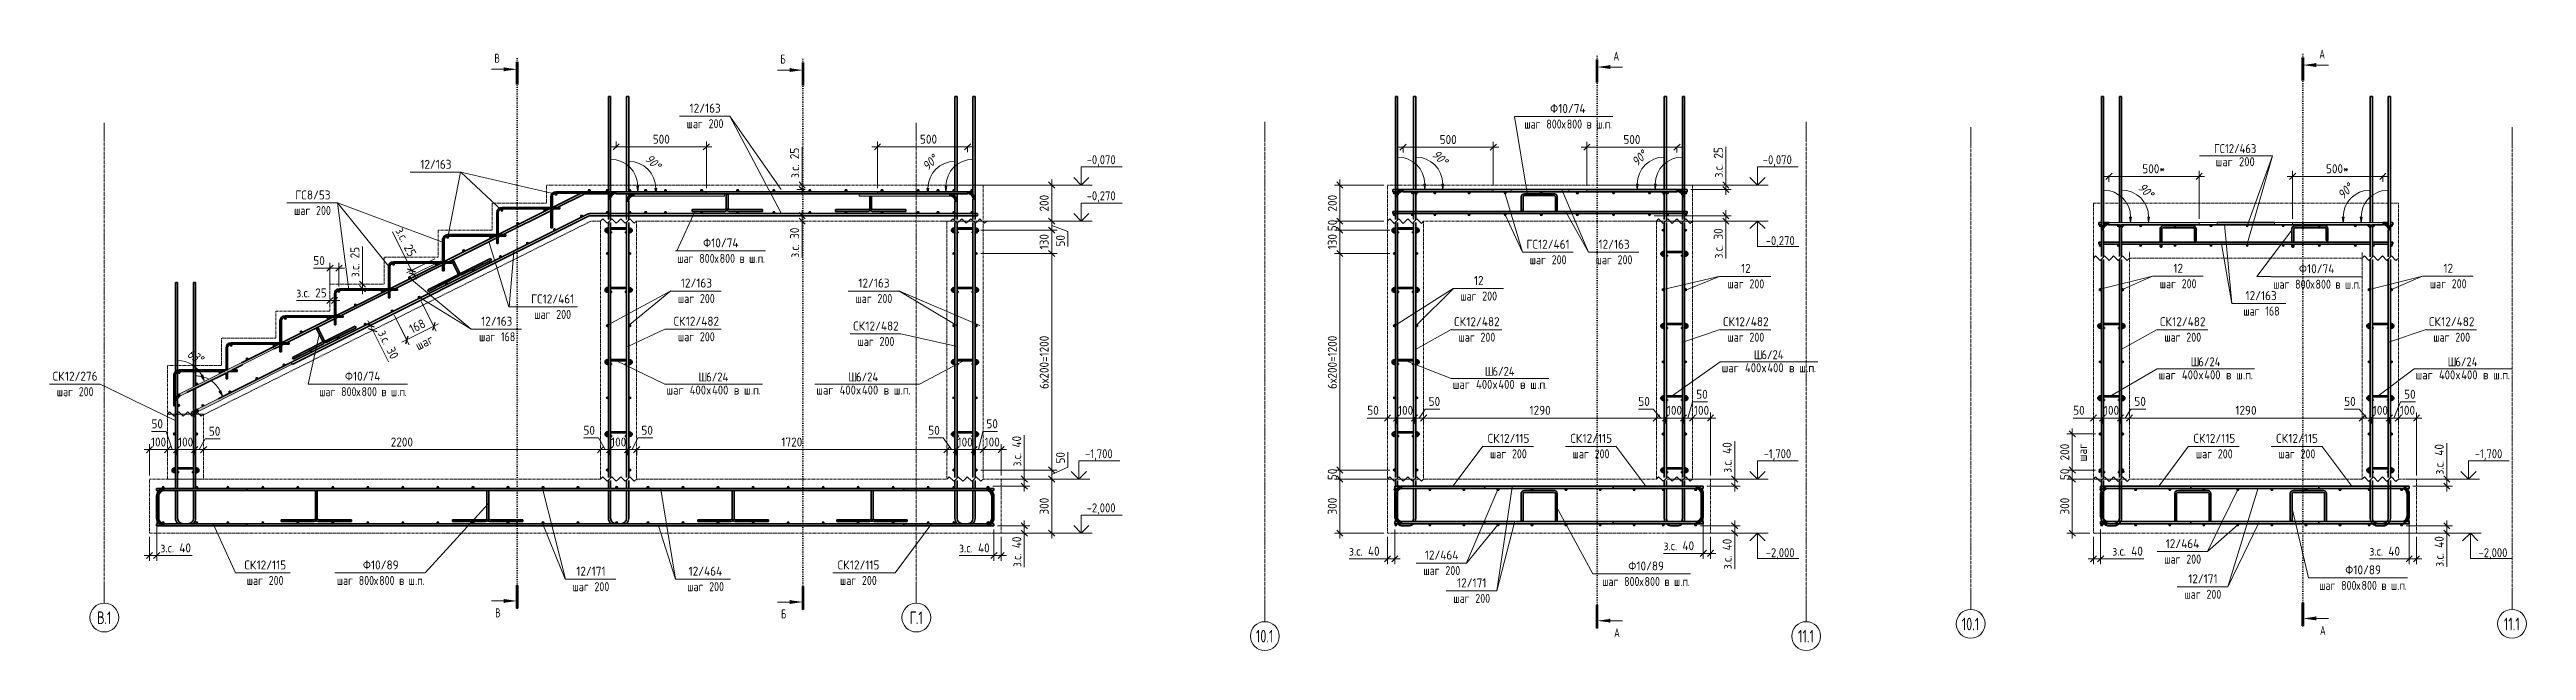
# Model space of a CAD drawing. Header units: millimetres. Extents: x 28954 to 49618, y -2651 to 78735.
# Drawn here: x 35891 to 49618, y -2651 to 681 of the extents above.
import ezdxf

# ---------------------------------------------------------------- set-up
doc = ezdxf.new("R2010")
doc.units = ezdxf.units.MM
for name, pattern in [('01 Штриховая _4 мм_', [6, 3.5, -2.5]), ('02 Штрихпунктирная _20 мм_', [25, 20, -2.5, 0, -2.5]), ('04 Пунктир 10мм', [10, 0, -10])]:
    doc.linetypes.add(name, pattern=pattern)
for name, color, linetype, lineweight in [('AA_Dim', 7, 'Continuous', 9), ('AA_Dim-20', 7, 'Continuous', 9), ('AA_Linii', 7, 'Continuous', 9), ('AA_Oformlenie', 7, 'Continuous', 9), ('AA_Razrez', 7, 'Continuous', 9), ('AA_Vinoska', 7, 'Continuous', 9), ('AA_Visotnaya otmetka', 7, 'Continuous', 9), ('KR_Armatura', 7, 'Continuous', 20), ('KR_Armatura_Tonkie', 7, 'Continuous', 20), ('Оси', 7, 'Continuous', 9)]:
    doc.layers.add(name, color=color, linetype=linetype, lineweight=lineweight)
for name, color, linetype, lineweight, true_color in [('AF_Perekritie', 7, 'Continuous', 60, 0x006a35), ('AF_Perekritie_Опалубка', 7, 'Continuous', 60, 0x006a35), ('AF_Stena_Опалубка', 7, 'Continuous', 20, 0x0063c6), ('KR_Fundament', 7, 'Continuous', 20, 0x804000)]:
    doc.layers.add(name, color=color, linetype=linetype, lineweight=lineweight, true_color=true_color)
doc.styles.add('ISOCPEUR', font='isocpeur.TTF', dxfattribs={"width": 0.7, "height": 50})
doc.styles.add('ISOCPEUR_1', font='isocpeur.TTF', dxfattribs={"width": 0.9, "height": 50})
doc.styles.add('ISOCPEUR_2', font='isocpeur.TTF', dxfattribs={"width": 0.8, "height": 50})
doc.styles.add('ISOCPEUR_3', font='isocpeur.TTF', dxfattribs={"width": 0.7, "height": 70})
doc.styles.add('ISOCPEUR_4', font='isocpeur.TTF', dxfattribs={"width": 0.85, "height": 50})
doc.styles.add('ISOCPEUR_I', font='isocpeui.ttf', dxfattribs={"width": 0.85, "height": 50})
doc.dimstyles.new('00_Точн_3_знака__прозр_', dxfattribs={"dimscale": 304.8, "dimtxt": 50.137748, "dimasz": 0.111549, "dimexe": 0.098425, "dimexo": 0.065617, "dimgap": 0.006562, "dimtad": 1, "dimdec": 3, "dimrnd": 0.001, "dimdsep": 46, "dimtxsty": 'ISOCPEUR_1', "dimblk1": 'OBLIQUE', "dimblk2": 'OBLIQUE', "dimsah": 1, "dimcen": 0.09, "dimdle": 0.098425, "dimazin": 0, "dimtfac": 1, "dimtdec": 4, "dimtix": 1, "dimtmove": 0, "dimatfit": 3, "dimfxl": 1, "dimtvp": 1, "dimtolj": 1, "dimtzin": 0, "dimlwd": 18, "dimlwe": 18, "dimarcsym": 2})
doc.dimstyles.new('00_Точн_3_знака__прозр__1', dxfattribs={"dimscale": 304.8, "dimtxt": 50.137748, "dimasz": 0.111549, "dimexe": 0.098425, "dimexo": 0.065617, "dimgap": 0.006562, "dimtad": 1, "dimdec": 3, "dimrnd": 0.001, "dimdsep": 46, "dimtxsty": 'ISOCPEUR_1', "dimblk1": 'OBLIQUE', "dimblk2": 'OBLIQUE', "dimsah": 1, "dimcen": 0.09, "dimdle": 0.098425, "dimazin": 0, "dimtfac": 1, "dimtdec": 4, "dimtix": 1, "dimtmove": 1, "dimatfit": 3, "dimfxl": 1, "dimtvp": 1, "dimtolj": 1, "dimtzin": 0, "dimlwd": 18, "dimlwe": 18, "dimarcsym": 2})
doc.dimstyles.new('05_Округл_1мм__прозр_', dxfattribs={"dimscale": 304.8, "dimtxt": 50.137748, "dimasz": 0.111549, "dimexe": 0.098425, "dimexo": 0.065617, "dimgap": 0.006562, "dimtad": 1, "dimdec": 0, "dimdsep": 46, "dimtxsty": 'ISOCPEUR_1', "dimblk1": 'OBLIQUE', "dimblk2": 'OBLIQUE', "dimsah": 1, "dimcen": 0.09, "dimdle": 0.098425, "dimazin": 0, "dimtfac": 1, "dimtdec": 4, "dimtix": 1, "dimtmove": 0, "dimatfit": 3, "dimfxl": 1, "dimtvp": 1, "dimtolj": 1, "dimtzin": 0, "dimlwd": 18, "dimlwe": 18, "dimarcsym": 2})

msp = doc.modelspace()

# ---------------------------------------------------------------- texts
at = {"layer": 'AA_Razrez', "char_height": 50, "attachment_point": 1, "style": 'ISOCPEUR'}
for s, insert, width in [('\\fISOCPEUR|b0|i0|c204|p34|;\\W.7;В', (38356.7436, 657.6746), 33.670875), ('\\fISOCPEUR|b0|i0|c204|p34|;\\W.7;Б', (39941.376, 653.1501), 33.670875), ('\\fISOCPEUR|b0|i0|c204|p34|;\\W.7;А', (44557.9382, 669.5866), 38.160325), ('\\fISOCPEUR|b0|i0|c204|p34|;\\W.7;А', (48469.755, 681.1478), 38.160325), ('\\fISOCPEUR|b0|i0|c204|p34|;\\W.7;В', (38360.5784, -2416.8884), 33.670875), ('\\fISOCPEUR|b0|i0|c204|p34|;\\W.7;Б', (39945.2108, -2423.1057), 33.670875), ('\\fISOCPEUR|b0|i0|c204|p34|;\\W.7;А', (44561.773, -2527.0232), 38.160325), ('\\fISOCPEUR|b0|i0|c204|p34|;\\W.7;А', (48473.5899, -2514.0887), 38.160325)]:
    msp.add_mtext(s, dxfattribs=dict(at, insert=insert, width=width))
at = {"layer": 'AA_Vinoska', "char_height": 50, "attachment_point": 1}
for s, insert, width, style in [('шаг', (39421.8456, 294.9454), 116.7257, 'ISOCPEUR_2'), ('12/163', (39438.1256, 380.9264), 210.683475, 'ISOCPEUR_1'), (' 200', (39518.154, 294.9454), 133.4008, 'ISOCPEUR_2'), ('шаг', (44064.3052, 292.909), 116.7257, 'ISOCPEUR_2'), (' 800', (44160.6135, 292.909), 133.4008, 'ISOCPEUR_2'), ('\\fISOCPEUR|b0|i0|c204|p34|;\\W.9;Ф', (44207.1252, 378.89), 54.835425, 'ISOCPEUR_1'), ('10/74', (44252.3689, 378.89), 187.594875, 'ISOCPEUR_1'), ('\\fISOCPEUR|b0|i0|c204|p34|;\\W.8;х', (44270.6802, 292.909), 34.6329, 'ISOCPEUR_2'), ('800 ', (44299.2552, 292.909), 133.4008, 'ISOCPEUR_2'), ('\\fISOCPEUR|b0|i0|c204|p34|;\\W.8;в', (44409.3219, 292.909), 34.6329, 'ISOCPEUR_2'), ('\\fISOCPEUR|b0|i0|c204|p34|;\\W.8; ', (44437.8969, 292.909), 29.5021, 'ISOCPEUR_2'), ('\\fISOCPEUR|b0|i0|c204|p34|;\\W.8;ш', (44462.2385, 292.909), 43.6118, 'ISOCPEUR_2'), ('\\fISOCPEUR|b0|i0|c204|p34|;\\W.8;п', (44509.8635, 292.909), 34.6329, 'ISOCPEUR_2'), ('\\fISOCPEUR|b0|i0|c204|p34|;\\W.8;.', (44498.2219, 292.909), 14.1097, 'ISOCPEUR_2'), ('\\fISOCPEUR|b0|i0|c204|p34|;\\W.8;.', (44538.4385, 292.909), 14.1097, 'ISOCPEUR_2'), ('ГС', (47886.5072, 156.7117), 73.594912, 'ISOCPEUR_4'), ('12/463', (47947.229, 156.7117), 213.970394, 'ISOCPEUR_4'), ('12/163', (37945.9246, 69.8127), 210.683475, 'ISOCPEUR_1'), ('шаг', (47895.3472, 84.2683), 124.021056, 'ISOCPEUR_4'), (' 200', (47997.6748, 84.2683), 141.73835, 'ISOCPEUR_4'), ('ГС', (37253.109, -100.3335), 77.924025, 'ISOCPEUR_1'), ('8/53', (37317.4028, -100.3335), 155.84805, 'ISOCPEUR_1'), ('шаг', (37246.369, -186.3146), 116.7257, 'ISOCPEUR_2'), (' 200', (37342.6774, -186.3146), 133.4008, 'ISOCPEUR_2'), ('\\fISOCPEUR|b0|i0|c204|p34|;\\W.9;Ф', (39512.7782, -365.8826), 54.835425, 'ISOCPEUR_1'), ('10/74', (39558.0219, -365.8826), 187.594875, 'ISOCPEUR_1'), ('ГС', (44076.2452, -373.3762), 77.924025, 'ISOCPEUR_1'), ('12/461', (44140.5389, -373.3762), 215.012587, 'ISOCPEUR_1'), ('12/163', (44475.4041, -373.3762), 210.683475, 'ISOCPEUR_1'), ('шаг', (39369.9582, -451.8637), 116.7257, 'ISOCPEUR_2'), (' 800', (39466.2665, -451.8637), 133.4008, 'ISOCPEUR_2'), ('\\fISOCPEUR|b0|i0|c204|p34|;\\W.8;х', (39576.3332, -451.8637), 34.6329, 'ISOCPEUR_2'), ('800 ', (39604.9082, -451.8637), 133.4008, 'ISOCPEUR_2'), ('\\fISOCPEUR|b0|i0|c204|p34|;\\W.8;в', (39714.9749, -451.8637), 34.6329, 'ISOCPEUR_2'), ('\\fISOCPEUR|b0|i0|c204|p34|;\\W.8; ', (39743.5499, -451.8637), 29.5021, 'ISOCPEUR_2'), ('\\fISOCPEUR|b0|i0|c204|p34|;\\W.8;ш', (39767.8915, -451.8637), 43.6118, 'ISOCPEUR_2'), ('\\fISOCPEUR|b0|i0|c204|p34|;\\W.8;.', (39803.8749, -451.8637), 14.1097, 'ISOCPEUR_2'), ('\\fISOCPEUR|b0|i0|c204|p34|;\\W.8;п', (39815.5165, -451.8637), 34.6329, 'ISOCPEUR_2'), ('\\fISOCPEUR|b0|i0|c204|p34|;\\W.8;.', (39844.0915, -451.8637), 14.1097, 'ISOCPEUR_2'), ('шаг', (44093.9852, -459.3572), 116.7257, 'ISOCPEUR_2'), (' 200', (44190.2935, -459.3572), 133.4008, 'ISOCPEUR_2'), ('шаг', (44459.1241, -459.3572), 116.7257, 'ISOCPEUR_2'), (' 200', (44555.4324, -459.3572), 133.4008, 'ISOCPEUR_2'), ('12', (45265.6339, -507.0413), 66.379725, 'ISOCPEUR_1'), ('12', (47661.2411, -506.5279), 66.379725, 'ISOCPEUR_1'), ('\\fISOCPEUR|b0|i0|c204|p34|;\\W.9;Ф', (48356.925, -509.0292), 54.835425, 'ISOCPEUR_1'), ('10/74', (48402.1688, -509.0292), 187.594875, 'ISOCPEUR_1'), ('12', (49157.8749, -506.5279), 66.379725, 'ISOCPEUR_1'), ('ГС', (38559.7486, -676.3186), 77.924025, 'ISOCPEUR_1'), ('12/461', (38624.0423, -676.3186), 215.012587, 'ISOCPEUR_1'), ('12/163', (39389.8015, -588.5136), 210.683475, 'ISOCPEUR_1'), (' 200', (39469.8299, -674.4947), 133.4008, 'ISOCPEUR_2'), ('12/163', (40373.8184, -588.5136), 210.683475, 'ISOCPEUR_1'), (' 200', (40453.8467, -674.4947), 133.4008, 'ISOCPEUR_2'), ('шаг', (43709.2369, -660.6072), 116.7257, 'ISOCPEUR_2'), ('12', (43785.0069, -574.6262), 66.379725, 'ISOCPEUR_1'), (' 200', (43805.5452, -660.6072), 133.4008, 'ISOCPEUR_2'), ('шаг', (45189.8639, -593.0224), 116.7257, 'ISOCPEUR_2'), (' 200', (45286.1722, -593.0224), 133.4008, 'ISOCPEUR_2'), ('шаг', (47585.4711, -592.5089), 116.7257, 'ISOCPEUR_2'), (' 200', (47681.7794, -592.5089), 133.4008, 'ISOCPEUR_2'), ('12/163', (48061.0032, -658.138), 210.683475, 'ISOCPEUR_1'), ('шаг', (48214.105, -595.0103), 116.7257, 'ISOCPEUR_2'), (' 800', (48310.4134, -595.0103), 133.4008, 'ISOCPEUR_2'), ('\\fISOCPEUR|b0|i0|c204|p34|;\\W.8;х', (48420.48, -595.0103), 34.6329, 'ISOCPEUR_2'), ('800 ', (48449.055, -595.0103), 133.4008, 'ISOCPEUR_2'), ('\\fISOCPEUR|b0|i0|c204|p34|;\\W.8;в', (48559.1217, -595.0103), 34.6329, 'ISOCPEUR_2'), ('\\fISOCPEUR|b0|i0|c204|p34|;\\W.8; ', (48587.6967, -595.0103), 29.5021, 'ISOCPEUR_2'), ('\\fISOCPEUR|b0|i0|c204|p34|;\\W.8;ш', (48612.0384, -595.0103), 43.6118, 'ISOCPEUR_2'), ('\\fISOCPEUR|b0|i0|c204|p34|;\\W.8;.', (48648.0217, -595.0103), 14.1097, 'ISOCPEUR_2'), ('\\fISOCPEUR|b0|i0|c204|p34|;\\W.8;п', (48659.6634, -595.0103), 34.6329, 'ISOCPEUR_2'), ('\\fISOCPEUR|b0|i0|c204|p34|;\\W.8;.', (48688.2384, -595.0103), 14.1097, 'ISOCPEUR_2'), ('шаг', (49082.1049, -592.5089), 116.7257, 'ISOCPEUR_2'), (' 200', (49178.4133, -592.5089), 133.4008, 'ISOCPEUR_2'), ('12/163', (38283.2078, -800.1648), 210.683475, 'ISOCPEUR_1'), ('шаг', (38577.4886, -762.2997), 116.7257, 'ISOCPEUR_2'), (' 200', (38673.7969, -762.2997), 133.4008, 'ISOCPEUR_2'), ('СК', (39349.3015, -800.1648), 82.253137, 'ISOCPEUR_1'), ('шаг', (39373.5215, -674.4947), 116.7257, 'ISOCPEUR_2'), ('12/482', (39417.1671, -800.1648), 226.556887, 'ISOCPEUR_1'), ('шаг', (40357.5384, -674.4947), 116.7257, 'ISOCPEUR_2'), ('СК', (43675.126, -802.6817), 82.253137, 'ISOCPEUR_1'), ('12/482', (43742.9916, -802.6817), 226.556887, 'ISOCPEUR_1'), ('СК', (45165.6439, -802.6817), 82.253137, 'ISOCPEUR_1'), ('12/482', (45233.5095, -802.6817), 226.556887, 'ISOCPEUR_1'), ('СК', (47586.9429, -802.6817), 82.253137, 'ISOCPEUR_1'), ('12/482', (47654.8085, -802.6817), 226.556887, 'ISOCPEUR_1'), ('шаг', (48048.9632, -744.119), 116.7257, 'ISOCPEUR_2'), (' 168', (48145.2715, -744.119), 123.1392, 'ISOCPEUR_2'), ('СК', (49077.4608, -802.6817), 82.253137, 'ISOCPEUR_1'), ('12/482', (49145.3264, -802.6817), 226.556887, 'ISOCPEUR_1'), ('шаг', (38271.1678, -886.1458), 116.7257, 'ISOCPEUR_2'), (' 168', (38367.4762, -886.1458), 123.1392, 'ISOCPEUR_2'), ('шаг', (39373.5215, -886.1458), 116.7257, 'ISOCPEUR_2'), (' 200', (39469.8299, -886.1458), 133.4008, 'ISOCPEUR_2'), ('СК', (40344.9375, -826.6441), 82.253137, 'ISOCPEUR_1'), ('шаг', (40369.1575, -912.6252), 116.7257, 'ISOCPEUR_2'), ('12/482', (40412.8031, -826.6441), 226.556887, 'ISOCPEUR_1'), (' 200', (40465.4658, -912.6252), 133.4008, 'ISOCPEUR_2'), ('шаг', (43699.346, -888.6627), 116.7257, 'ISOCPEUR_2'), (' 200', (43795.6543, -888.6627), 133.4008, 'ISOCPEUR_2'), ('шаг', (45189.8639, -888.6627), 116.7257, 'ISOCPEUR_2'), (' 200', (45286.1722, -888.6627), 133.4008, 'ISOCPEUR_2'), ('шаг', (47611.1629, -888.6627), 116.7257, 'ISOCPEUR_2'), (' 200', (47707.4712, -888.6627), 133.4008, 'ISOCPEUR_2'), ('шаг', (49101.6808, -888.6627), 116.7257, 'ISOCPEUR_2'), (' 200', (49197.9891, -888.6627), 133.4008, 'ISOCPEUR_2'), ('\\fISOCPEUR|b0|i0|c204|p34|;\\W.85;Ш', (43844.9932, -1077.8478), 51.789012, 'ISOCPEUR_4'), ('6/24', (43887.7234, -1077.8478), 151.278431, 'ISOCPEUR_4'), ('шаг', (45157.7761, -1058.2414), 124.021056, 'ISOCPEUR_4'), (' 400', (45260.1037, -1058.2414), 145.826956, 'ISOCPEUR_4'), ('\\fISOCPEUR|b0|i0|c204|p34|;\\W.85;Ш', (45335.5111, -985.798), 51.789012, 'ISOCPEUR_4'), ('\\fISOCPEUR|b0|i0|c204|p34|;\\W.85;х', (45380.4229, -1058.2414), 36.797456, 'ISOCPEUR_4'), ('6/24', (45378.2413, -985.798), 151.278431, 'ISOCPEUR_4'), ('400 ', (45410.7839, -1058.2414), 145.826956, 'ISOCPEUR_4'), ('\\fISOCPEUR|b0|i0|c204|p34|;\\W.85;в', (45531.1032, -1058.2414), 36.797456, 'ISOCPEUR_4'), ('\\fISOCPEUR|b0|i0|c204|p34|;\\W.85; ', (45561.4641, -1058.2414), 31.345981, 'ISOCPEUR_4'), ('\\fISOCPEUR|b0|i0|c204|p34|;\\W.85;ш', (45587.3271, -1058.2414), 46.337537, 'ISOCPEUR_4'), ('\\fISOCPEUR|b0|i0|c204|p34|;\\W.85;п', (45637.9287, -1058.2414), 36.797456, 'ISOCPEUR_4'), (' 400', (47681.4027, -1097.6708), 145.826956, 'ISOCPEUR_4'), ('\\fISOCPEUR|b0|i0|c204|p34|;\\W.85;Ш', (47756.8101, -1025.2274), 51.789012, 'ISOCPEUR_4'), ('6/24', (47799.5403, -1025.2274), 151.278431, 'ISOCPEUR_4'), ('400 ', (47832.0829, -1097.6708), 145.826956, 'ISOCPEUR_4'), ('\\fISOCPEUR|b0|i0|c204|p34|;\\W.85; ', (47982.7631, -1097.6708), 31.345981, 'ISOCPEUR_4'), (' 400', (49105.8238, -1097.6708), 145.826956, 'ISOCPEUR_4'), ('\\fISOCPEUR|b0|i0|c204|p34|;\\W.85;Ш', (49181.2312, -1025.2274), 51.789012, 'ISOCPEUR_4'), ('6/24', (49223.9614, -1025.2274), 151.278431, 'ISOCPEUR_4'), ('400 ', (49256.504, -1097.6708), 145.826956, 'ISOCPEUR_4'), ('\\fISOCPEUR|b0|i0|c204|p34|;\\W.85; ', (49407.1842, -1097.6708), 31.345981, 'ISOCPEUR_4'), ('СК', (35908.5662, -1104.7982), 82.253137, 'ISOCPEUR_1'), ('шаг', (35931.0762, -1190.7793), 116.7257, 'ISOCPEUR_2'), ('12/276', (35976.4318, -1104.7982), 222.227775, 'ISOCPEUR_1'), (' 200', (36027.3845, -1190.7793), 133.4008, 'ISOCPEUR_2'), ('шаг', (37385.2561, -1190.7793), 116.7257, 'ISOCPEUR_2'), (' 800', (37481.5644, -1190.7793), 133.4008, 'ISOCPEUR_2'), ('\\fISOCPEUR|b0|i0|c204|p34|;\\W.9;Ф', (37528.0761, -1104.7982), 54.835425, 'ISOCPEUR_1'), ('10/74', (37573.3199, -1104.7982), 187.594875, 'ISOCPEUR_1'), ('\\fISOCPEUR|b0|i0|c204|p34|;\\W.8;х', (37591.6311, -1190.7793), 34.6329, 'ISOCPEUR_2'), ('800 ', (37620.2061, -1190.7793), 133.4008, 'ISOCPEUR_2'), ('\\fISOCPEUR|b0|i0|c204|p34|;\\W.8;в', (37730.2728, -1190.7793), 34.6329, 'ISOCPEUR_2'), ('\\fISOCPEUR|b0|i0|c204|p34|;\\W.8; ', (37758.8478, -1190.7793), 29.5021, 'ISOCPEUR_2'), ('\\fISOCPEUR|b0|i0|c204|p34|;\\W.8;ш', (37783.1894, -1190.7793), 43.6118, 'ISOCPEUR_2'), ('\\fISOCPEUR|b0|i0|c204|p34|;\\W.8;.', (37819.1728, -1190.7793), 14.1097, 'ISOCPEUR_2'), ('\\fISOCPEUR|b0|i0|c204|p34|;\\W.8;п', (37830.8144, -1190.7793), 34.6329, 'ISOCPEUR_2'), ('\\fISOCPEUR|b0|i0|c204|p34|;\\W.8;.', (37859.3894, -1190.7793), 14.1097, 'ISOCPEUR_2'), ('шаг', (39309.6579, -1181.7061), 124.021056, 'ISOCPEUR_4'), (' 400', (39411.9855, -1181.7061), 145.826956, 'ISOCPEUR_4'), ('\\fISOCPEUR|b0|i0|c204|p34|;\\W.85;Ш', (39487.3929, -1109.2627), 51.789012, 'ISOCPEUR_4'), ('\\fISOCPEUR|b0|i0|c204|p34|;\\W.85;х', (39532.3048, -1181.7061), 36.797456, 'ISOCPEUR_4'), ('6/24', (39530.1231, -1109.2627), 151.278431, 'ISOCPEUR_4'), ('400 ', (39562.6657, -1181.7061), 145.826956, 'ISOCPEUR_4'), ('\\fISOCPEUR|b0|i0|c204|p34|;\\W.85;в', (39682.985, -1181.7061), 36.797456, 'ISOCPEUR_4'), ('\\fISOCPEUR|b0|i0|c204|p34|;\\W.85; ', (39713.3459, -1181.7061), 31.345981, 'ISOCPEUR_4'), ('\\fISOCPEUR|b0|i0|c204|p34|;\\W.85;ш', (39739.209, -1181.7061), 46.337537, 'ISOCPEUR_4'), ('\\fISOCPEUR|b0|i0|c204|p34|;\\W.85;.', (39777.4413, -1181.7061), 14.991556, 'ISOCPEUR_4'), ('\\fISOCPEUR|b0|i0|c204|p34|;\\W.85;п', (39789.8105, -1181.7061), 36.797456, 'ISOCPEUR_4'), ('\\fISOCPEUR|b0|i0|c204|p34|;\\W.85;.', (39820.1715, -1181.7061), 14.991556, 'ISOCPEUR_4'), ('шаг', (40140.1954, -1181.7061), 124.021056, 'ISOCPEUR_4'), (' 400', (40242.523, -1181.7061), 145.826956, 'ISOCPEUR_4'), ('\\fISOCPEUR|b0|i0|c204|p34|;\\W.85;Ш', (40317.9304, -1109.2627), 51.789012, 'ISOCPEUR_4'), ('\\fISOCPEUR|b0|i0|c204|p34|;\\W.85;х', (40362.8423, -1181.7061), 36.797456, 'ISOCPEUR_4'), ('6/24', (40360.6606, -1109.2627), 151.278431, 'ISOCPEUR_4'), ('400 ', (40393.2032, -1181.7061), 145.826956, 'ISOCPEUR_4'), ('\\fISOCPEUR|b0|i0|c204|p34|;\\W.85;в', (40513.5225, -1181.7061), 36.797456, 'ISOCPEUR_4'), ('\\fISOCPEUR|b0|i0|c204|p34|;\\W.85; ', (40543.8834, -1181.7061), 31.345981, 'ISOCPEUR_4'), ('\\fISOCPEUR|b0|i0|c204|p34|;\\W.85;ш', (40569.7465, -1181.7061), 46.337537, 'ISOCPEUR_4'), ('\\fISOCPEUR|b0|i0|c204|p34|;\\W.85;.', (40607.9788, -1181.7061), 14.991556, 'ISOCPEUR_4'), ('\\fISOCPEUR|b0|i0|c204|p34|;\\W.85;п', (40620.348, -1181.7061), 36.797456, 'ISOCPEUR_4'), ('\\fISOCPEUR|b0|i0|c204|p34|;\\W.85;.', (40650.709, -1181.7061), 14.991556, 'ISOCPEUR_4'), ('шаг', (43667.2582, -1150.2912), 124.021056, 'ISOCPEUR_4'), (' 400', (43769.5858, -1150.2912), 145.826956, 'ISOCPEUR_4'), ('\\fISOCPEUR|b0|i0|c204|p34|;\\W.85;х', (43889.9051, -1150.2912), 36.797456, 'ISOCPEUR_4'), ('400 ', (43920.266, -1150.2912), 145.826956, 'ISOCPEUR_4'), ('\\fISOCPEUR|b0|i0|c204|p34|;\\W.85;в', (44040.5853, -1150.2912), 36.797456, 'ISOCPEUR_4'), ('\\fISOCPEUR|b0|i0|c204|p34|;\\W.85; ', (44070.9462, -1150.2912), 31.345981, 'ISOCPEUR_4'), ('\\fISOCPEUR|b0|i0|c204|p34|;\\W.85;ш', (44096.8092, -1150.2912), 46.337537, 'ISOCPEUR_4'), ('\\fISOCPEUR|b0|i0|c204|p34|;\\W.85;.', (44135.0415, -1150.2912), 14.991556, 'ISOCPEUR_4'), ('\\fISOCPEUR|b0|i0|c204|p34|;\\W.85;п', (44147.4108, -1150.2912), 36.797456, 'ISOCPEUR_4'), ('\\fISOCPEUR|b0|i0|c204|p34|;\\W.85;.', (44177.7717, -1150.2912), 14.991556, 'ISOCPEUR_4'), ('\\fISOCPEUR|b0|i0|c204|p34|;\\W.85;.', (45625.5594, -1058.2414), 14.991556, 'ISOCPEUR_4'), ('\\fISOCPEUR|b0|i0|c204|p34|;\\W.85;.', (45668.2896, -1058.2414), 14.991556, 'ISOCPEUR_4'), ('шаг', (47579.0751, -1097.6708), 124.021056, 'ISOCPEUR_4'), ('\\fISOCPEUR|b0|i0|c204|p34|;\\W.85;х', (47801.722, -1097.6708), 36.797456, 'ISOCPEUR_4'), ('\\fISOCPEUR|b0|i0|c204|p34|;\\W.85;в', (47952.4022, -1097.6708), 36.797456, 'ISOCPEUR_4'), ('\\fISOCPEUR|b0|i0|c204|p34|;\\W.85;ш', (48008.6261, -1097.6708), 46.337537, 'ISOCPEUR_4'), ('\\fISOCPEUR|b0|i0|c204|p34|;\\W.85;.', (48046.8584, -1097.6708), 14.991556, 'ISOCPEUR_4'), ('\\fISOCPEUR|b0|i0|c204|p34|;\\W.85;п', (48059.2277, -1097.6708), 36.797456, 'ISOCPEUR_4'), ('\\fISOCPEUR|b0|i0|c204|p34|;\\W.85;.', (48089.5886, -1097.6708), 14.991556, 'ISOCPEUR_4'), ('шаг', (49003.4962, -1097.6708), 124.021056, 'ISOCPEUR_4'), ('\\fISOCPEUR|b0|i0|c204|p34|;\\W.85;х', (49226.143, -1097.6708), 36.797456, 'ISOCPEUR_4'), ('\\fISOCPEUR|b0|i0|c204|p34|;\\W.85;в', (49376.8232, -1097.6708), 36.797456, 'ISOCPEUR_4'), ('\\fISOCPEUR|b0|i0|c204|p34|;\\W.85;ш', (49433.0472, -1097.6708), 46.337537, 'ISOCPEUR_4'), ('\\fISOCPEUR|b0|i0|c204|p34|;\\W.85;.', (49471.2795, -1097.6708), 14.991556, 'ISOCPEUR_4'), ('\\fISOCPEUR|b0|i0|c204|p34|;\\W.85;п', (49483.6488, -1097.6708), 36.797456, 'ISOCPEUR_4'), ('\\fISOCPEUR|b0|i0|c204|p34|;\\W.85;.', (49514.0097, -1097.6708), 14.991556, 'ISOCPEUR_4'), ('СК', (43860.9757, -1449.5916), 82.253137, 'ISOCPEUR_1'), ('12/115', (43928.8413, -1449.5916), 199.139175, 'ISOCPEUR_1'), ('СК', (44318.9981, -1449.5916), 82.253137, 'ISOCPEUR_1'), ('12/115', (44386.8638, -1449.5916), 199.139175, 'ISOCPEUR_1'), ('СК', (47772.7925, -1449.5916), 82.253137, 'ISOCPEUR_1'), ('12/115', (47840.6582, -1449.5916), 199.139175, 'ISOCPEUR_1'), ('СК', (48230.815, -1449.5916), 82.253137, 'ISOCPEUR_1'), ('12/115', (48298.6806, -1449.5916), 199.139175, 'ISOCPEUR_1'), ('шаг', (43873.9457, -1535.5727), 116.7257, 'ISOCPEUR_2'), (' 200', (43970.254, -1535.5727), 133.4008, 'ISOCPEUR_2'), ('шаг', (44331.9681, -1535.5727), 116.7257, 'ISOCPEUR_2'), (' 200', (44428.2765, -1535.5727), 133.4008, 'ISOCPEUR_2'), ('шаг', (47785.7625, -1535.5727), 116.7257, 'ISOCPEUR_2'), (' 200', (47882.0709, -1535.5727), 133.4008, 'ISOCPEUR_2'), ('шаг', (48243.785, -1535.5727), 116.7257, 'ISOCPEUR_2'), (' 200', (48340.0934, -1535.5727), 133.4008, 'ISOCPEUR_2'), ('12/464', (47618.6849, -2033.2861), 230.886, 'ISOCPEUR_1'), ('СК', (36970.971, -2151.4432), 82.253137, 'ISOCPEUR_1'), ('12/115', (37038.8366, -2151.4432), 199.139175, 'ISOCPEUR_1'), ('\\fISOCPEUR|b0|i0|c204|p34|;\\W.9;Ф', (37627.594, -2151.4432), 54.835425, 'ISOCPEUR_1'), ('10/89', (37672.8377, -2151.4432), 183.265762, 'ISOCPEUR_1'), ('12/171', (38810.2012, -2185.7917), 199.139175, 'ISOCPEUR_1'), ('12/464', (39432.7583, -2185.7917), 230.886, 'ISOCPEUR_1'), ('СК', (40258.6303, -2151.4432), 82.253137, 'ISOCPEUR_1'), ('12/115', (40326.4959, -2151.4432), 199.139175, 'ISOCPEUR_1'), ('12/464', (43512.7968, -2096.5778), 230.886, 'ISOCPEUR_1'), (' 200', (43601.1951, -2182.5589), 133.4008, 'ISOCPEUR_2'), ('\\fISOCPEUR|b0|i0|c204|p34|;\\W.9;Ф', (44640.2219, -2157.1665), 54.835425, 'ISOCPEUR_1'), ('10/89', (44685.4656, -2157.1665), 183.265762, 'ISOCPEUR_1'), ('шаг', (47610.7749, -2119.2671), 116.7257, 'ISOCPEUR_2'), (' 200', (47707.0832, -2119.2671), 133.4008, 'ISOCPEUR_2'), ('\\fISOCPEUR|b0|i0|c204|p34|;\\W.9;Ф', (48613.494, -2178.722), 54.835425, 'ISOCPEUR_1'), ('10/89', (48658.7377, -2178.722), 183.265762, 'ISOCPEUR_1'), ('шаг', (36983.941, -2237.4243), 116.7257, 'ISOCPEUR_2'), (' 200', (37080.2493, -2237.4243), 133.4008, 'ISOCPEUR_2'), ('шаг', (37482.974, -2237.4243), 116.7257, 'ISOCPEUR_2'), (' 800', (37579.2823, -2237.4243), 133.4008, 'ISOCPEUR_2'), ('\\fISOCPEUR|b0|i0|c204|p34|;\\W.8;х', (37689.349, -2237.4243), 34.6329, 'ISOCPEUR_2'), ('800 ', (37717.924, -2237.4243), 133.4008, 'ISOCPEUR_2'), ('\\fISOCPEUR|b0|i0|c204|p34|;\\W.8;в', (37827.9906, -2237.4243), 34.6329, 'ISOCPEUR_2'), ('\\fISOCPEUR|b0|i0|c204|p34|;\\W.8; ', (37856.5656, -2237.4243), 29.5021, 'ISOCPEUR_2'), ('\\fISOCPEUR|b0|i0|c204|p34|;\\W.8;ш', (37880.9073, -2237.4243), 43.6118, 'ISOCPEUR_2'), ('\\fISOCPEUR|b0|i0|c204|p34|;\\W.8;.', (37916.8906, -2237.4243), 14.1097, 'ISOCPEUR_2'), ('\\fISOCPEUR|b0|i0|c204|p34|;\\W.8;п', (37928.5323, -2237.4243), 34.6329, 'ISOCPEUR_2'), ('\\fISOCPEUR|b0|i0|c204|p34|;\\W.8;.', (37957.1073, -2237.4243), 14.1097, 'ISOCPEUR_2'), ('шаг', (38789.2412, -2271.7727), 116.7257, 'ISOCPEUR_2'), (' 200', (38885.5495, -2271.7727), 133.4008, 'ISOCPEUR_2'), ('шаг', (39424.8483, -2271.7727), 116.7257, 'ISOCPEUR_2'), (' 200', (39521.1566, -2271.7727), 133.4008, 'ISOCPEUR_2'), ('шаг', (40271.6003, -2237.4243), 116.7257, 'ISOCPEUR_2'), (' 200', (40367.9086, -2237.4243), 133.4008, 'ISOCPEUR_2'), ('шаг', (43504.8868, -2182.5589), 116.7257, 'ISOCPEUR_2'), ('12/171', (43691.6793, -2250.5727), 199.139175, 'ISOCPEUR_1'), ('шаг', (44495.6019, -2243.1475), 116.7257, 'ISOCPEUR_2'), (' 800', (44591.9102, -2243.1475), 133.4008, 'ISOCPEUR_2'), ('\\fISOCPEUR|b0|i0|c204|p34|;\\W.8;х', (44701.9769, -2243.1475), 34.6329, 'ISOCPEUR_2'), ('800 ', (44730.5519, -2243.1475), 133.4008, 'ISOCPEUR_2'), ('\\fISOCPEUR|b0|i0|c204|p34|;\\W.8;в', (44840.6186, -2243.1475), 34.6329, 'ISOCPEUR_2'), ('\\fISOCPEUR|b0|i0|c204|p34|;\\W.8; ', (44869.1936, -2243.1475), 29.5021, 'ISOCPEUR_2'), ('\\fISOCPEUR|b0|i0|c204|p34|;\\W.8;ш', (44893.5352, -2243.1475), 43.6118, 'ISOCPEUR_2'), ('\\fISOCPEUR|b0|i0|c204|p34|;\\W.8;.', (44929.5186, -2243.1475), 14.1097, 'ISOCPEUR_2'), ('\\fISOCPEUR|b0|i0|c204|p34|;\\W.8;п', (44941.1602, -2243.1475), 34.6329, 'ISOCPEUR_2'), ('\\fISOCPEUR|b0|i0|c204|p34|;\\W.8;.', (44969.7352, -2243.1475), 14.1097, 'ISOCPEUR_2'), ('шаг', (47722.6473, -2313.9794), 116.7257, 'ISOCPEUR_2'), ('12/171', (47743.6073, -2227.9983), 199.139175, 'ISOCPEUR_1'), (' 200', (47818.9557, -2313.9794), 133.4008, 'ISOCPEUR_2'), ('шаг', (48468.874, -2264.703), 116.7257, 'ISOCPEUR_2'), (' 800', (48565.1823, -2264.703), 133.4008, 'ISOCPEUR_2'), ('\\fISOCPEUR|b0|i0|c204|p34|;\\W.8;х', (48675.249, -2264.703), 34.6329, 'ISOCPEUR_2'), ('800 ', (48703.824, -2264.703), 133.4008, 'ISOCPEUR_2'), ('\\fISOCPEUR|b0|i0|c204|p34|;\\W.8;в', (48813.8906, -2264.703), 34.6329, 'ISOCPEUR_2'), ('\\fISOCPEUR|b0|i0|c204|p34|;\\W.8; ', (48842.4656, -2264.703), 29.5021, 'ISOCPEUR_2'), ('\\fISOCPEUR|b0|i0|c204|p34|;\\W.8;ш', (48866.8073, -2264.703), 43.6118, 'ISOCPEUR_2'), ('\\fISOCPEUR|b0|i0|c204|p34|;\\W.8;.', (48902.7906, -2264.703), 14.1097, 'ISOCPEUR_2'), ('\\fISOCPEUR|b0|i0|c204|p34|;\\W.8;п', (48914.4323, -2264.703), 34.6329, 'ISOCPEUR_2'), ('\\fISOCPEUR|b0|i0|c204|p34|;\\W.8;.', (48943.0073, -2264.703), 14.1097, 'ISOCPEUR_2'), ('шаг', (43670.7193, -2336.5538), 116.7257, 'ISOCPEUR_2'), (' 200', (43767.0276, -2336.5538), 133.4008, 'ISOCPEUR_2')]:
    msp.add_mtext(s, dxfattribs=dict(at, insert=insert, width=width, style=style))
at = {"layer": 'AA_Vinoska', "char_height": 50, "width": 106.303763, "attachment_point": 1, "style": 'ISOCPEUR_I'}
for s, insert, rotation in [('90°', (39223.2633, 105.1513), 315), ('90°', (40723.1146, 42.2824), 45), ('90°', (43584.6309, 129.1513), 315), ('90°', (44654.4822, 66.2824), 45), ('90°', (47496.4478, -53.7415), 315), ('90°', (48566.2991, -116.6104), 45), ('63°', (36675.9619, -976.0587), 328.275)]:
    msp.add_mtext(s, dxfattribs=dict(at, insert=insert, rotation=rotation))
at = {"layer": 'AA_Visotnaya otmetka', "color": 92, "true_color": 0x00cc00, "char_height": 50, "attachment_point": 1, "line_spacing_factor": 1.135194, "style": 'ISOCPEUR_4'}
for s, insert, width in [('-0,070', (41638.7619, 95.1359), 191.919467), ('-0,070', (45385.9315, 95.1359), 191.919467), ('-0,270', (41638.7619, -104.8641), 191.919467), ('-1,700', (41629.9799, -1534.8641), 181.691784), ('-1,700', (45390.193, -1534.8641), 181.691784), ('-1,700', (49331.3126, -1534.8641), 181.691784), ('-2,000', (41638.7619, -1834.8641), 191.919467)]:
    msp.add_mtext(s, dxfattribs=dict(at, insert=insert, width=width))
at = {"layer": 'AA_Visotnaya otmetka', "char_height": 50, "width": 191.919467, "attachment_point": 1, "line_spacing_factor": 1.135194, "style": 'ISOCPEUR_4'}
for s, insert in [('-0,270', (45401.9315, -353.4636)), ('-2,000', (45401.9315, -2083.4636)), ('-2,000', (49352.3606, -2083.4636))]:
    msp.add_mtext(s, dxfattribs=dict(at, insert=insert))
at = {"layer": 'Оси', "char_height": 70, "attachment_point": 1, "style": 'ISOCPEUR_3'}
for s, insert, width in [('\\fISOCPEUR|b0|i0|c204|p34|;\\W.7;В', (36154.7672, -2433.9386), 48.261587), ('.1', (36194.587, -2433.9386), 48.261587), ('\\fISOCPEUR|b0|i0|c204|p34|;\\W.7;Г', (40657.5672, -2433.9386), 41.527412), ('.1', (40691.8308, -2433.9386), 48.261587), ('10.1', (46488.2217, -2468.9703), 120.092788), ('11.1', (49492.9117, -2468.9703), 108.869162), ('10.1', (42576.4049, -2536.087), 120.092788), ('11.1', (45581.0949, -2536.087), 108.869162)]:
    msp.add_mtext(s, dxfattribs=dict(at, insert=insert, width=width))

# ---------------------------------------------------------------- blocks, each defined once
blk = doc.blocks.new('Ktcnybwf - Лестница-3686718-А-А Арм')
at = {"layer": 'AF_Perekritie', "linetype": '01 Штриховая _4 мм_', "lineweight": 20}
for p, q in [((-31880, -70), (-32180, -70)), ((-32180, -70), (-32180, -170)), ((-34080, -1344), (-31933, -270)), ((-32180, -170), (-32480, -170)), ((-32480, -170), (-32480, -320)), ((-31933, -270), (-31880, -270)), ((-32480, -320), (-32780, -320)), ((-32780, -320), (-32780, -470)), ((-32780, -470), (-33080, -470)), ((-33080, -470), (-33080, -620)), ((-33080, -620), (-33380, -620)), ((-33380, -620), (-33380, -770)), ((-33380, -770), (-33680, -770)), ((-33680, -770), (-33680, -920)), ((-33680, -920), (-33980, -920)), ((-33980, -920), (-33980, -1070)), ((-33980, -1070), (-34280, -1070)), ((-34280, -1070), (-34280, -1340)), ((-34280, -1340), (-34135, -1340)), ((-34122, -1340), (-34080, -1340)), ((-34080, -1340), (-34080, -1344))]:
    blk.add_line(p, q, dxfattribs=at)
blk = doc.blocks.new('261_Лягушка _НесАрм_РабПлоск_ - 10 А240-3794697-А-А Арм')
at = {"layer": 'KR_Armatura_Tonkie', "lineweight": 35}
for p, q in [((-30380, -1781), (-30380, -1918)), ((-30380, -1781), (-30380, -1918)), ((-30370, -1918), (-30370, -1781)), ((-30370, -1918), (-30370, -1781)), ((-30387, -1926), (-30570, -1926)), ((-30570, -1926), (-30570, -1936)), ((-30570, -1936), (-30570, -1926)), ((-30570, -1936), (-30387, -1936)), ((-30180, -1926), (-30362, -1926)), ((-30362, -1936), (-30180, -1936)), ((-30180, -1936), (-30180, -1926)), ((-30180, -1926), (-30180, -1936))]:
    blk.add_line(p, q, dxfattribs=at)
at = {"layer": 'KR_Armatura_Tonkie', "lineweight": 35, "flags": 128}
for points in [[(-30380, -1769), (-30378, -1765), (-30374, -1764), (-30370, -1767), (-30370, -1769)], [(-30380, -1769), (-30380, -1771), (-30380, -1776), (-30380, -1781)], [(-30380, -1781), (-30380, -1775), (-30380, -1770), (-30380, -1769)], [(-30370, -1781), (-30370, -1775), (-30370, -1770), (-30370, -1769)], [(-30370, -1769), (-30370, -1771), (-30370, -1776), (-30370, -1781)], [(-30387, -1936), (-30379, -1934), (-30373, -1929), (-30370, -1921), (-30370, -1918)], [(-30380, -1918), (-30382, -1923), (-30386, -1926), (-30387, -1926)], [(-30380, -1918), (-30378, -1927), (-30373, -1933), (-30365, -1936), (-30362, -1936)], [(-30362, -1926), (-30367, -1924), (-30370, -1919), (-30370, -1918)]]:
    blk.add_lwpolyline(points, dxfattribs=at)
blk = doc.blocks.new('261_Лягушка _НесАрм_РабПлоск_ - 10 А240-3789873-А-А Арм')
at = {"layer": 'KR_Armatura_Tonkie', "lineweight": 35}
for p, q in [((-30388, -131), (-30388, -136)), ((-30388, -136), (-30388, -131)), ((-30388, -136), (-30388, -198)), ((-30388, -136), (-30388, -198)), ((-30378, -136), (-30378, -131)), ((-30378, -131), (-30378, -136)), ((-30378, -198), (-30378, -136)), ((-30378, -198), (-30378, -136)), ((-30396, -206), (-30578, -206)), ((-30578, -206), (-30578, -216)), ((-30578, -216), (-30578, -206)), ((-30578, -216), (-30396, -216)), ((-30188, -206), (-30371, -206)), ((-30371, -216), (-30188, -216)), ((-30188, -216), (-30188, -206)), ((-30188, -206), (-30188, -216))]:
    blk.add_line(p, q, dxfattribs=at)
at = {"layer": 'KR_Armatura_Tonkie', "lineweight": 35, "flags": 128}
for points in [[(-30396, -216), (-30388, -214), (-30382, -209), (-30379, -201), (-30378, -198)], [(-30388, -198), (-30390, -203), (-30395, -206), (-30396, -206)], [(-30388, -198), (-30386, -207), (-30381, -213), (-30373, -216), (-30371, -216)], [(-30371, -206), (-30376, -204), (-30378, -199), (-30378, -198)]]:
    blk.add_lwpolyline(points, dxfattribs=at)
blk = doc.blocks.new('261_Лягушка _НесАрм_РабПлоск_ - 10 А240-V1-А-А Арм')
at = {"layer": 'KR_Armatura_Tonkie', "lineweight": 35}
for p, q in [((-31183, -136), (-31183, -198)), ((-31183, -136), (-31183, -198)), ((-31173, -198), (-31173, -136)), ((-31173, -198), (-31173, -136)), ((-31191, -206), (-31373, -206)), ((-31373, -206), (-31373, -216)), ((-31373, -216), (-31373, -206)), ((-31373, -216), (-31191, -216)), ((-30983, -206), (-31166, -206)), ((-31166, -216), (-30983, -216)), ((-30983, -216), (-30983, -206)), ((-30983, -206), (-30983, -216))]:
    blk.add_line(p, q, dxfattribs=at)
at = {"layer": 'KR_Armatura_Tonkie', "lineweight": 35, "flags": 128}
for points in [[(-31183, -124), (-31182, -120), (-31177, -119), (-31174, -122), (-31173, -124)], [(-31183, -124), (-31183, -126), (-31183, -131), (-31183, -136)], [(-31183, -136), (-31183, -130), (-31183, -125), (-31183, -124)], [(-31173, -136), (-31173, -130), (-31173, -125), (-31173, -124)], [(-31173, -124), (-31173, -126), (-31173, -131), (-31173, -136)], [(-31191, -216), (-31183, -214), (-31177, -209), (-31174, -201), (-31173, -198)], [(-31183, -198), (-31185, -203), (-31190, -206), (-31191, -206)], [(-31183, -198), (-31181, -207), (-31176, -213), (-31168, -216), (-31166, -216)], [(-31166, -206), (-31171, -204), (-31173, -199), (-31173, -198)]]:
    blk.add_lwpolyline(points, dxfattribs=at)
blk = doc.blocks.new('261_Лягушка _НесАрм_РабПлоск_ - 10 А240-V2-А-А Арм')
at = {"layer": 'KR_Armatura_Tonkie', "lineweight": 35}
for p, q in [((-33424, -944), (-33588, -1026)), ((-33583, -1035), (-33420, -953)), ((-33449, -879), (-33421, -934)), ((-33449, -879), (-33421, -934)), ((-33412, -930), (-33440, -874)), ((-33412, -930), (-33440, -874)), ((-33239, -852), (-33402, -933)), ((-33397, -942), (-33234, -861)), ((-33239, -852), (-33234, -861)), ((-33234, -861), (-33239, -852)), ((-33583, -1035), (-33588, -1026)), ((-33588, -1026), (-33583, -1035))]:
    blk.add_line(p, q, dxfattribs=at)
at = {"layer": 'KR_Armatura_Tonkie', "lineweight": 35, "flags": 128}
for points in [[(-33454, -868), (-33454, -863), (-33451, -861), (-33447, -861), (-33445, -863)], [(-33449, -879), (-33452, -873), (-33454, -869), (-33454, -868)], [(-33454, -868), (-33453, -869), (-33451, -874), (-33449, -879)], [(-33445, -863), (-33444, -865), (-33442, -870), (-33440, -874)], [(-33440, -874), (-33443, -868), (-33445, -864), (-33445, -863)], [(-33421, -934), (-33420, -940), (-33423, -944), (-33424, -944)], [(-33421, -934), (-33416, -941), (-33408, -944), (-33400, -943), (-33397, -942)], [(-33420, -953), (-33413, -948), (-33410, -940), (-33411, -932), (-33412, -930)], [(-33402, -933), (-33407, -934), (-33412, -931), (-33412, -930)]]:
    blk.add_lwpolyline(points, dxfattribs=at)
blk = doc.blocks.new('079_Обозначение загиба стержня _ЭлУзла_ - Сплошные линии-3774983-А-А Арм')
at = {"layer": 'AA_Oformlenie'}
for points in [[(-31724, -161), (-31723, -153), (-31720, -146), (-31715, -140), (-31709, -135), (-31702, -132), (-31694, -131), (-31694, -119), (-31705, -120), (-31715, -125), (-31724, -131), (-31730, -140), (-31735, -150), (-31736, -161)], [(-31694, -131), (-31194, -131), (-31194, -119), (-31694, -119)], [(-31572, -107), (-31569, -89), (-31579, -89), (-31576, -107)]]:
    blk.add_hatch(color=256, dxfattribs=at).paths.add_polyline_path(points)
for p, q in [((-31694, -131), (-31694, -119)), ((-31194, -119), (-31694, -119)), ((-31194, -119), (-31694, -119)), ((-31694, -119), (-31694, -131)), ((-31694, -131), (-31194, -131)), ((-31694, -131), (-31194, -131)), ((-31569, -89), (-31579, -89)), ((-31579, -89), (-31576, -107)), ((-31572, -107), (-31569, -89)), ((-31194, -131), (-31194, -119)), ((-31194, -131), (-31194, -119)), ((-31736, -161), (-31724, -161))]:
    blk.add_line(p, q, dxfattribs=at)
for centre, radius, start, end in [((-31724, -89), 150, 0.0049, 90), ((-31694, -161), 42, 90, 180), ((-31694, -161), 42, 90, 180), ((-31694, -161), 30, 90, 180), ((-31694, -161), 30, 90, 180)]:
    blk.add_arc(centre, radius, start, end, dxfattribs=at)
blk = doc.blocks.new('079_Обозначение загиба стержня _ЭлУзла_ - Сплошные линии-3773018-А-А Арм')
at = {"layer": 'AA_Oformlenie'}
for points in [[(-31824, -149), (-31823, -141), (-31820, -134), (-31815, -128), (-31809, -123), (-31802, -120), (-31794, -119), (-31794, -107), (-31805, -108), (-31815, -113), (-31824, -119), (-31830, -128), (-31835, -138), (-31836, -149)], [(-31794, -119), (-31294, -119), (-31294, -107), (-31794, -107)], [(-31674, -107), (-31669, -77), (-31679, -77)]]:
    blk.add_hatch(color=256, dxfattribs=at).paths.add_polyline_path(points)
for p, q in [((-31794, -119), (-31794, -107)), ((-31294, -107), (-31794, -107)), ((-31294, -107), (-31794, -107)), ((-31794, -107), (-31794, -119)), ((-31794, -119), (-31294, -119)), ((-31794, -119), (-31294, -119)), ((-31669, -77), (-31679, -77)), ((-31679, -77), (-31674, -107)), ((-31674, -107), (-31669, -77)), ((-31294, -119), (-31294, -107)), ((-31294, -119), (-31294, -107)), ((-31836, -149), (-31824, -149))]:
    blk.add_line(p, q, dxfattribs=at)
for centre, radius, start, end in [((-31824, -77), 150, 0.0049, 90), ((-31794, -149), 42, 90, 180), ((-31794, -149), 42, 90, 180), ((-31794, -149), 30, 90, 180), ((-31794, -149), 30, 90, 180)]:
    blk.add_arc(centre, radius, start, end, dxfattribs=at)
blk = doc.blocks.new('079_Обозначение загиба стержня _ЭлУзла_ - Сплошные линии-3774978-А-А Арм')
at = {"layer": 'AA_Oformlenie'}
for points in [[(-29946, -131), (-29946, -119), (-30446, -119), (-30446, -131), (-30346, -131)], [(-30064, -107), (-30061, -89), (-30071, -89), (-30068, -107)], [(-29916, -161), (-29904, -161), (-29905, -150), (-29910, -140), (-29916, -131), (-29925, -125), (-29935, -120), (-29946, -119), (-29946, -131), (-29938, -132), (-29931, -135), (-29925, -140), (-29920, -146), (-29917, -153), (-29917, -155)]]:
    blk.add_hatch(color=256, dxfattribs=at).paths.add_polyline_path(points)
for p, q in [((-29946, -119), (-30446, -119)), ((-30446, -119), (-30446, -131)), ((-30446, -119), (-30446, -131)), ((-29946, -119), (-30446, -119)), ((-30446, -131), (-29946, -131)), ((-30446, -131), (-29946, -131)), ((-30071, -89), (-30068, -107)), ((-30061, -89), (-30071, -89)), ((-30064, -107), (-30061, -89)), ((-29946, -119), (-29946, -131)), ((-29946, -131), (-29946, -119)), ((-29916, -161), (-29904, -161))]:
    blk.add_line(p, q, dxfattribs=at)
for centre, radius, start, end in [((-29916, -89), 150, 90, 179.9951), ((-29946, -161), 42, 360, 90), ((-29946, -161), 42, 360, 90), ((-29946, -161), 30, 360, 90), ((-29946, -161), 30, 360, 90)]:
    blk.add_arc(centre, radius, start, end, dxfattribs=at)
blk = doc.blocks.new('079_Обозначение загиба стержня _ЭлУзла_ - Сплошные линии-3772954-А-А Арм')
at = {"layer": 'AA_Oformlenie'}
for points in [[(-29846, -119), (-29846, -107), (-30346, -107), (-30346, -119), (-29918, -119)], [(-29966, -107), (-29961, -77), (-29971, -77)], [(-29816, -149), (-29804, -149), (-29805, -138), (-29810, -128), (-29816, -119), (-29825, -113), (-29835, -108), (-29846, -107), (-29846, -119), (-29838, -120), (-29831, -123), (-29825, -128), (-29820, -134), (-29817, -141)]]:
    blk.add_hatch(color=256, dxfattribs=at).paths.add_polyline_path(points)
for p, q in [((-29846, -107), (-30346, -107)), ((-30346, -107), (-30346, -119)), ((-30346, -107), (-30346, -119)), ((-29846, -107), (-30346, -107)), ((-30346, -119), (-29846, -119)), ((-30346, -119), (-29846, -119)), ((-29971, -77), (-29966, -107)), ((-29961, -77), (-29971, -77)), ((-29966, -107), (-29961, -77)), ((-29846, -107), (-29846, -119)), ((-29846, -119), (-29846, -107)), ((-29816, -149), (-29804, -149))]:
    blk.add_line(p, q, dxfattribs=at)
for centre, radius, start, end in [((-29816, -77), 150, 90, 179.9951), ((-29846, -149), 42, 360, 90), ((-29846, -149), 42, 360, 90), ((-29846, -149), 30, 360, 90), ((-29846, -149), 30, 360, 90)]:
    blk.add_arc(centre, radius, start, end, dxfattribs=at)
blk = doc.blocks.new('079_Обозначение загиба стержня _ЭлУзла_ - Сплошные линии-3775775-А-А Арм')
at = {"layer": 'AA_Oformlenie'}
for points in [[(-34107, -1324), (-33589, -1064), (-33594, -1054), (-34113, -1313)], [(-33976, -1238), (-33985, -1209), (-33995, -1214)], [(-34136, -1351), (-34124, -1351), (-34123, -1344), (-34121, -1338), (-34118, -1332), (-34113, -1327), (-34107, -1324), (-34113, -1313), (-34121, -1318), (-34127, -1325), (-34132, -1333), (-34135, -1341)]]:
    blk.add_hatch(color=256, dxfattribs=at).paths.add_polyline_path(points)
for p, q in [((-33594, -1054), (-34113, -1313)), ((-33594, -1054), (-34113, -1313)), ((-34107, -1324), (-33589, -1064)), ((-34107, -1324), (-33589, -1064)), ((-33589, -1064), (-33594, -1054)), ((-33589, -1064), (-33594, -1054)), ((-33985, -1209), (-33995, -1214)), ((-33995, -1214), (-33976, -1238)), ((-33976, -1238), (-33985, -1209)), ((-34136, -1351), (-34124, -1351)), ((-34107, -1324), (-34113, -1313)), ((-34113, -1313), (-34107, -1324))]:
    blk.add_line(p, q, dxfattribs=at)
for centre, radius, start, end in [((-34124, -1278), 150, 77.6288, 90), ((-34124, -1278), 150, 61.2026, 73.4903), ((-34124, -1278), 150, 26.55, 55.8028), ((-34094, -1351), 42, 116.55, 180), ((-34094, -1351), 42, 116.55, 180), ((-34094, -1351), 30, 116.55, 180), ((-34094, -1351), 30, 116.55, 180)]:
    blk.add_arc(centre, radius, start, end, dxfattribs=at)
blk = doc.blocks.new('079_Обозначение загиба стержня _ЭлУзла_ - Сплошные линии-3776198-А-А Арм')
at = {"layer": 'AA_Oformlenie'}
for points in [[(-34207, -1238), (-33689, -979), (-33694, -968), (-34213, -1228)], [(-34236, -1265), (-34224, -1265), (-34223, -1259), (-34221, -1252), (-34218, -1247), (-34213, -1242), (-34207, -1238), (-34213, -1228), (-34221, -1233), (-34227, -1239), (-34232, -1247), (-34235, -1256)], [(-34076, -1153), (-34085, -1123), (-34095, -1128)]]:
    blk.add_hatch(color=256, dxfattribs=at).paths.add_polyline_path(points)
for p, q in [((-33694, -968), (-34213, -1228)), ((-33694, -968), (-34213, -1228)), ((-34207, -1238), (-33689, -979)), ((-34207, -1238), (-33689, -979)), ((-33689, -979), (-33694, -968)), ((-33689, -979), (-33694, -968)), ((-34207, -1238), (-34213, -1228)), ((-34213, -1228), (-34207, -1238)), ((-34085, -1123), (-34095, -1128)), ((-34095, -1128), (-34076, -1153)), ((-34076, -1153), (-34085, -1123)), ((-34236, -1265), (-34224, -1265))]:
    blk.add_line(p, q, dxfattribs=at)
for centre, radius, start, end in [((-34224, -1193), 150, 26.55, 90), ((-34194, -1265), 42, 116.55, 180), ((-34194, -1265), 42, 116.55, 180), ((-34194, -1265), 30, 116.55, 180), ((-34194, -1265), 30, 116.55, 180)]:
    blk.add_arc(centre, radius, start, end, dxfattribs=at)
blk = doc.blocks.new('Последовательность узлов - 3мм масшт20 маскировка-904226-А-А Арм')
at = {"layer": 'AA_Oformlenie'}
for p, q in [((-31880, -270), (-31868, -257)), ((-31843, -282), (-31868, -257)), ((-31830, -270), (-31843, -282)), ((-31830, -270), (-31818, -257)), ((-31793, -282), (-31818, -257)), ((-31780, -270), (-31793, -282)), ((-31780, -270), (-31768, -257)), ((-31743, -282), (-31768, -257)), ((-31730, -270), (-31743, -282)), ((-31730, -270), (-31718, -257)), ((-31693, -282), (-31718, -257)), ((-31680, -270), (-31693, -282))]:
    blk.add_line(p, q, dxfattribs=at)
blk = doc.blocks.new('Последовательность узлов - 3мм масшт20-904339-А-А Арм')
at = {"layer": 'AA_Oformlenie'}
for p, q in [((-34280, -1340), (-34268, -1327)), ((-34268, -1327), (-34243, -1352)), ((-34230, -1340), (-34243, -1352)), ((-34230, -1340), (-34218, -1327)), ((-34218, -1327), (-34193, -1352)), ((-34180, -1340), (-34193, -1352)), ((-34180, -1340), (-34168, -1327)), ((-34168, -1327), (-34143, -1352)), ((-34130, -1340), (-34143, -1352)), ((-34130, -1340), (-34118, -1327)), ((-34118, -1327), (-34093, -1352)), ((-34080, -1340), (-34093, -1352))]:
    blk.add_line(p, q, dxfattribs=at)
blk = doc.blocks.new('261_Лягушка _НесАрм_РабПлоск_ - 10 А240-3794697-Б-Б Арм')
at = {"layer": 'KR_Armatura', "lineweight": 35}
for start, end in [(90, 270), (270, 90)]:
    blk.add_arc((77081, -1931), 5, start, end, dxfattribs=at)
at = {"layer": 'KR_Armatura_Tonkie', "lineweight": 35}
for p, q in [((77076, -1781), (77076, -1918)), ((77086, -1918), (77086, -1781)), ((77259, -1764), (77094, -1764)), ((77094, -1774), (77259, -1774)), ((77266, -1781), (77266, -1918)), ((77276, -1918), (77276, -1781))]:
    blk.add_line(p, q, dxfattribs=at)
at = {"layer": 'KR_Armatura_Tonkie', "lineweight": 35, "flags": 128}
for points in [[(77094, -1764), (77086, -1766), (77079, -1771), (77076, -1779), (77076, -1781)], [(77086, -1781), (77088, -1777), (77093, -1774), (77094, -1774)], [(77276, -1781), (77274, -1773), (77269, -1767), (77261, -1764), (77259, -1764)], [(77259, -1774), (77264, -1776), (77266, -1781), (77266, -1781)], [(77076, -1931), (77076, -1929), (77076, -1924), (77076, -1918)], [(77086, -1918), (77086, -1925), (77086, -1930), (77086, -1931)], [(77266, -1918), (77266, -1925), (77266, -1930), (77266, -1931)], [(77276, -1931), (77276, -1929), (77276, -1924), (77276, -1918)], [(77081, -1936), (77077, -1934), (77076, -1931)], [(77086, -1931), (77084, -1935), (77081, -1936)]]:
    blk.add_lwpolyline(points, dxfattribs=at)
blk = doc.blocks.new('261_Лягушка _НесАрм_РабПлоск_ - 10 А240-3789873-Б-Б Арм')
at = {"layer": 'KR_Armatura', "lineweight": 35}
for start, end in [(90, 270), (270, 90)]:
    blk.add_arc((77081, -211), 5, start, end, dxfattribs=at)
at = {"layer": 'KR_Armatura_Tonkie', "lineweight": 35}
for p, q in [((77076, -136), (77076, -198)), ((77086, -198), (77086, -136)), ((77259, -119), (77094, -119)), ((77094, -129), (77259, -129)), ((77266, -136), (77266, -198)), ((77276, -198), (77276, -136))]:
    blk.add_line(p, q, dxfattribs=at)
at = {"layer": 'KR_Armatura_Tonkie', "lineweight": 35, "flags": 128}
for points in [[(77094, -119), (77086, -121), (77079, -126), (77076, -134), (77076, -136)], [(77086, -136), (77088, -132), (77093, -129), (77094, -129)], [(77276, -136), (77274, -128), (77269, -122), (77261, -119), (77259, -119)], [(77259, -129), (77264, -131), (77266, -136), (77266, -136)], [(77076, -211), (77076, -209), (77076, -204), (77076, -198)], [(77081, -216), (77077, -214), (77076, -211)], [(77086, -211), (77084, -215), (77081, -216)], [(77086, -198), (77086, -205), (77086, -210), (77086, -211)], [(77266, -198), (77266, -205), (77266, -210), (77266, -211)], [(77276, -211), (77276, -209), (77276, -204), (77276, -198)]]:
    blk.add_lwpolyline(points, dxfattribs=at)
blk = doc.blocks.new('079_Обозначение загиба стержня _ЭлУзла_ - Сплошные линии-3773023-Б-Б Арм')
at = {"layer": 'AA_Oformlenie'}
blk.add_hatch(color=256, dxfattribs=at).paths.add_polyline_path([(76641, -95), (76646, -65), (76636, -65)])
for p, q in [((77021, -95), (76521, -95)), ((76521, -107), (77021, -107)), ((76646, -65), (76636, -65)), ((76636, -65), (76641, -95)), ((76641, -95), (76646, -65)), ((77021, -107), (77021, -95))]:
    blk.add_line(p, q, dxfattribs=at)
for centre, radius, start, end in [((76491, -65), 150, 0.0049, 90), ((76521, -137), 42, 134.2549, 180), ((76521, -137), 30, 90, 180)]:
    blk.add_arc(centre, radius, start, end, dxfattribs=at)
blk = doc.blocks.new('079_Обозначение загиба стержня _ЭлУзла_ - Сплошные линии-3773018-Б-Б Арм')
at = {"layer": 'AA_Oformlenie'}
for points in [[(76379, -137), (76391, -137), (76392, -129), (76395, -122), (76400, -116), (76406, -111), (76413, -108), (76421, -107), (76421, -95), (76410, -96), (76400, -101), (76391, -107), (76385, -116), (76380, -126)], [(76421, -107), (76921, -107), (76921, -95), (76421, -95)], [(76541, -95), (76546, -65), (76536, -65)]]:
    blk.add_hatch(color=256, dxfattribs=at).paths.add_polyline_path(points)
for p, q in [((76379, -137), (76391, -137)), ((76421, -107), (76421, -95)), ((76921, -95), (76421, -95)), ((76921, -95), (76421, -95)), ((76421, -95), (76421, -107)), ((76421, -107), (76921, -107)), ((76421, -107), (76921, -107)), ((76546, -65), (76536, -65)), ((76536, -65), (76541, -95)), ((76541, -95), (76546, -65)), ((76921, -107), (76921, -95)), ((76921, -107), (76921, -95))]:
    blk.add_line(p, q, dxfattribs=at)
for centre, radius, start, end in [((76391, -65), 150, 0.0049, 90), ((76421, -137), 42, 90, 180), ((76421, -137), 42, 90, 180), ((76421, -137), 30, 90, 180), ((76421, -137), 30, 90, 180)]:
    blk.add_arc(centre, radius, start, end, dxfattribs=at)
blk = doc.blocks.new('079_Обозначение загиба стержня _ЭлУзла_ - Сплошные линии-3772940-Б-Б Арм')
at = {"layer": 'AA_Oformlenie'}
blk.add_hatch(color=256, dxfattribs=at).paths.add_polyline_path([(77719, -95), (77724, -65), (77714, -65)])
for p, q in [((77839, -95), (77339, -95)), ((77339, -95), (77339, -107)), ((77339, -107), (77839, -107)), ((77714, -65), (77719, -95)), ((77724, -65), (77714, -65)), ((77719, -95), (77724, -65))]:
    blk.add_line(p, q, dxfattribs=at)
for centre, radius, start, end in [((77869, -65), 150, 90, 179.9951), ((77839, -137), 30, 360, 90), ((77839, -137), 42, 360, 45.7451)]:
    blk.add_arc(centre, radius, start, end, dxfattribs=at)
blk = doc.blocks.new('079_Обозначение загиба стержня _ЭлУзла_ - Сплошные линии-3772954-Б-Б Арм')
at = {"layer": 'AA_Oformlenie'}
for points in [[(77939, -107), (77939, -95), (77439, -95), (77439, -107)], [(77819, -95), (77824, -65), (77814, -65)], [(77981, -137), (77980, -126), (77975, -116), (77969, -107), (77960, -101), (77950, -96), (77939, -95), (77939, -107), (77947, -108), (77954, -111), (77960, -116), (77965, -122), (77968, -129), (77969, -137)]]:
    blk.add_hatch(color=256, dxfattribs=at).paths.add_polyline_path(points)
for p, q in [((77939, -95), (77439, -95)), ((77439, -95), (77439, -107)), ((77439, -95), (77439, -107)), ((77939, -95), (77439, -95)), ((77439, -107), (77939, -107)), ((77439, -107), (77939, -107)), ((77814, -65), (77819, -95)), ((77824, -65), (77814, -65)), ((77819, -95), (77824, -65)), ((77939, -95), (77939, -107)), ((77939, -107), (77939, -95)), ((77969, -137), (77981, -137))]:
    blk.add_line(p, q, dxfattribs=at)
for centre, radius, start, end in [((77969, -65), 150, 90, 179.9951), ((77939, -137), 42, 360, 90), ((77939, -137), 42, 360, 90), ((77939, -137), 30, 360, 90), ((77939, -137), 30, 360, 90)]:
    blk.add_arc(centre, radius, start, end, dxfattribs=at)
blk = doc.blocks.new('Последовательность узлов - 3мм масшт20 маскировка-904226-Б-Б Арм')
at = {"layer": 'AA_Oformlenie'}
for p, q in [((76335, -270), (76347.5, -257.5)), ((76372.5, -282.5), (76347.5, -257.5)), ((76385, -270), (76372.5, -282.5)), ((76385, -270), (76397.5, -257.5)), ((76422.5, -282.5), (76397.5, -257.5)), ((76435, -270), (76422.5, -282.5)), ((76435, -270), (76447.5, -257.5)), ((76472.5, -282.5), (76447.5, -257.5)), ((76485, -270), (76472.5, -282.5)), ((76485, -270), (76497.5, -257.5)), ((76522.5, -282.5), (76497.5, -257.5)), ((76535, -270), (76522.5, -282.5))]:
    blk.add_line(p, q, dxfattribs=at)
blk = doc.blocks.new('Ktcnybwf - Лестница-3686718-В-В Арм')
at = {"layer": 'AF_Perekritie', "linetype": '01 Штриховая _4 мм_', "lineweight": 20}
for p, q in [((76335, -170), (76335, -475)), ((76379, -170), (76335, -170)), ((76479, -170), (76391, -170)), ((77869, -170), (76491, -170)), ((77969, -170), (77881, -170)), ((78025, -170), (77981, -170)), ((78025, -475), (78025, -170)), ((76335, -441), (76335, -475)), ((76535, -475), (77825, -475)), ((78025, -475), (78025, -441))]:
    blk.add_line(p, q, dxfattribs=at)
blk = doc.blocks.new('261_Лягушка _НесАрм_РабПлоск_ - 10 А240-3794697-В-В Арм')
at = {"layer": 'KR_Armatura', "lineweight": 35}
for start, end in [(90, 270), (270, 90)]:
    blk.add_arc((76791, -1931), 5, start, end, dxfattribs=at)
at = {"layer": 'KR_Armatura_Tonkie', "lineweight": 35}
for p, q in [((76786, -1781), (76786, -1918)), ((76796, -1918), (76796, -1781)), ((76969, -1764), (76804, -1764)), ((76804, -1774), (76969, -1774)), ((76976, -1781), (76976, -1918)), ((76986, -1918), (76986, -1781))]:
    blk.add_line(p, q, dxfattribs=at)
at = {"layer": 'KR_Armatura_Tonkie', "lineweight": 35, "flags": 128}
for points in [[(76804, -1764), (76796, -1766), (76789, -1771), (76786, -1779), (76786, -1781)], [(76796, -1781), (76798, -1777), (76803, -1774), (76804, -1774)], [(76986, -1781), (76984, -1773), (76979, -1767), (76971, -1764), (76969, -1764)], [(76969, -1774), (76974, -1776), (76976, -1781), (76976, -1781)], [(76786, -1931), (76786, -1929), (76786, -1924), (76786, -1918)], [(76796, -1918), (76796, -1925), (76796, -1930), (76796, -1931)], [(76976, -1918), (76976, -1925), (76976, -1930), (76976, -1931)], [(76986, -1931), (76986, -1929), (76986, -1924), (76986, -1918)], [(76791, -1936), (76787, -1934), (76786, -1931)], [(76796, -1931), (76794, -1935), (76791, -1936)]]:
    blk.add_lwpolyline(points, dxfattribs=at)
blk = doc.blocks.new('261_Лягушка _НесАрм_РабПлоск_ - 10 А240-3789873-В-В Арм')
at = {"layer": 'KR_Armatura', "lineweight": 35, "flags": 128}
for points in [[(77440, -404), (77439, -404), (77438, -404), (77437, -405), (77436, -406), (77436, -407), (77435, -409), (77435, -410), (77436, -411), (77436, -412), (77437, -414), (77438, -414), (77439, -415), (77440, -415)], [(77440, -415), (77441, -415), (77443, -414), (77444, -414), (77444, -412), (77445, -411), (77445, -410), (77445, -409), (77445, -407), (77444, -406), (77444, -405), (77443, -404), (77441, -404), (77440, -404)]]:
    blk.add_lwpolyline(points, dxfattribs=at)
at = {"layer": 'KR_Armatura_Tonkie', "lineweight": 35}
for p, q in [((77435, -313), (77435, -368)), ((77435, -385), (77435, -386)), ((77435, -398), (77435, -409)), ((77445, -368), (77445, -313)), ((77445, -386), (77445, -385)), ((77445, -409), (77445, -398)), ((77618, -297), (77453, -297)), ((77453, -307), (77618, -307)), ((77625, -313), (77625, -368)), ((77625, -373), (77625, -374)), ((77625, -375), (77625, -374)), ((77635, -368), (77635, -313)), ((77635, -374), (77635, -373)), ((77635, -374), (77635, -375))]:
    blk.add_line(p, q, dxfattribs=at)
at = {"layer": 'KR_Armatura_Tonkie', "lineweight": 35, "flags": 128}
for points in [[(77453, -297), (77445, -298), (77439, -303), (77435, -310), (77435, -313)], [(77435, -385), (77435, -380), (77435, -374), (77435, -368)], [(77445, -313), (77447, -309), (77451, -307), (77453, -307)], [(77445, -368), (77445, -375), (77445, -382), (77445, -385)], [(77635, -313), (77633, -306), (77628, -300), (77620, -297), (77618, -297)], [(77618, -307), (77623, -308), (77625, -312), (77625, -313)], [(77625, -368), (77625, -373), (77625, -375)], [(77630, -380), (77626, -378), (77625, -375)], [(77635, -375), (77633, -379), (77630, -380)], [(77635, -375), (77635, -373), (77635, -368)]]:
    blk.add_lwpolyline(points, dxfattribs=at)
blk = doc.blocks.new('079_Обозначение загиба стержня _ЭлУзла_ - Сплошные линии-3773023-В-В Арм')
at = {"layer": 'AA_Oformlenie'}
blk.add_hatch(color=256, dxfattribs=at).paths.add_polyline_path([(76641, -278), (76646, -248), (76636, -248)])
for p, q in [((76646, -248), (76636, -248)), ((76636, -248), (76641, -278)), ((76641, -278), (76646, -248)), ((77021, -278), (76521, -278)), ((76521, -290), (77021, -290)), ((77021, -290), (77021, -278))]:
    blk.add_line(p, q, dxfattribs=at)
for centre, radius, start, end in [((76491, -248), 150, 0.0049, 90), ((76521, -320), 42, 134.2549, 180), ((76521, -320), 30, 90, 180)]:
    blk.add_arc(centre, radius, start, end, dxfattribs=at)
blk = doc.blocks.new('079_Обозначение загиба стержня _ЭлУзла_ - Сплошные линии-3773018-В-В Арм')
at = {"layer": 'AA_Oformlenie'}
for points in [[(76541, -278), (76546, -248), (76536, -248)], [(76391, -320), (76392, -312), (76395, -305), (76400, -299), (76406, -294), (76413, -291), (76421, -290), (76421, -278), (76410, -279), (76400, -284), (76391, -291), (76385, -299), (76380, -309), (76379, -320)], [(76787, -290), (76921, -290), (76921, -278), (76421, -278), (76421, -290), (76786, -290)]]:
    blk.add_hatch(color=256, dxfattribs=at).paths.add_polyline_path(points)
for p, q in [((76546, -248), (76536, -248)), ((76536, -248), (76541, -278)), ((76541, -278), (76546, -248)), ((76379, -320), (76391, -320)), ((76421, -290), (76421, -278)), ((76921, -278), (76421, -278)), ((76921, -278), (76421, -278)), ((76421, -278), (76421, -290)), ((76421, -290), (76921, -290)), ((76421, -290), (76921, -290)), ((76921, -290), (76921, -278)), ((76921, -290), (76921, -278))]:
    blk.add_line(p, q, dxfattribs=at)
for centre, radius, start, end in [((76391, -248), 150, 0.0049, 90), ((76421, -320), 42, 90, 180), ((76421, -320), 42, 90, 180), ((76421, -320), 30, 90, 180), ((76421, -320), 30, 90, 180)]:
    blk.add_arc(centre, radius, start, end, dxfattribs=at)
blk = doc.blocks.new('079_Обозначение загиба стержня _ЭлУзла_ - Сплошные линии-3772940-В-В Арм')
at = {"layer": 'AA_Oformlenie'}
blk.add_hatch(color=256, dxfattribs=at).paths.add_polyline_path([(77719, -278), (77724, -248), (77714, -248)])
for p, q in [((77714, -248), (77719, -278)), ((77724, -248), (77714, -248)), ((77719, -278), (77724, -248)), ((77839, -278), (77339, -278)), ((77339, -278), (77339, -290)), ((77339, -290), (77839, -290))]:
    blk.add_line(p, q, dxfattribs=at)
for centre, radius, start, end in [((77869, -248), 150, 90, 179.9951), ((77839, -320), 30, 360, 90), ((77839, -320), 42, 360, 45.7451)]:
    blk.add_arc(centre, radius, start, end, dxfattribs=at)
blk = doc.blocks.new('079_Обозначение загиба стержня _ЭлУзла_ - Сплошные линии-3772954-В-В Арм')
at = {"layer": 'AA_Oformlenie'}
for points in [[(77819, -278), (77824, -248), (77814, -248), (77816, -259)], [(77787, -290), (77939, -290), (77939, -278), (77439, -278), (77439, -290), (77786, -290)], [(77981, -320), (77980, -309), (77975, -299), (77969, -290), (77960, -284), (77950, -279), (77939, -278), (77939, -290), (77947, -291), (77954, -294), (77960, -299), (77965, -305), (77968, -312), (77969, -320), (77971, -320)]]:
    blk.add_hatch(color=256, dxfattribs=at).paths.add_polyline_path(points)
for p, q in [((77814, -248), (77819, -278)), ((77824, -248), (77814, -248)), ((77819, -278), (77824, -248)), ((77939, -278), (77439, -278)), ((77439, -278), (77439, -290)), ((77439, -278), (77439, -290)), ((77939, -278), (77439, -278)), ((77439, -290), (77939, -290)), ((77439, -290), (77939, -290)), ((77939, -278), (77939, -290)), ((77939, -290), (77939, -278)), ((77969, -320), (77981, -320))]:
    blk.add_line(p, q, dxfattribs=at)
for centre, radius, start, end in [((77969, -248), 150, 90, 179.9951), ((77939, -320), 42, 360, 90), ((77939, -320), 42, 360, 90), ((77939, -320), 30, 360, 90), ((77939, -320), 30, 360, 90)]:
    blk.add_arc(centre, radius, start, end, dxfattribs=at)
blk = doc.blocks.new('Последовательность узлов - 3мм масшт20 маскировка-904226-В-В Арм')
at = {"layer": 'AA_Oformlenie'}
for p, q in [((76335, -475), (76347, -463)), ((76347, -463), (76372, -488)), ((76385, -475), (76372, -488)), ((76385, -475), (76397, -463)), ((76397, -463), (76422, -488)), ((76435, -475), (76422, -488)), ((76435, -475), (76447, -463)), ((76447, -463), (76472, -488)), ((76485, -475), (76472, -488)), ((76485, -475), (76497, -463)), ((76497, -463), (76522, -488)), ((76535, -475), (76522, -488))]:
    blk.add_line(p, q, dxfattribs=at)
blk = doc.blocks.new('Разрез - Номер узла_ сзади-394133-А-А Арм')
at = {"layer": 'AA_Razrez'}
for points in [[(-30750, -2295), (-30766, -2295), (-30766, -2424), (-30750, -2424)], [(-30829, -2372), (-30829, -2392), (-30758, -2382)]]:
    blk.add_hatch(color=256, dxfattribs=at).paths.add_polyline_path(points)
for p, q in [((-30818, -2382), (-30900, -2382)), ((-30829, -2392), (-30829, -2372))]:
    blk.add_line(p, q, dxfattribs=at)
blk = doc.blocks.new('Разрез - Номер узла_ спереди-394134-А-А Арм')
at = {"layer": 'AA_Razrez'}
for points in [[(-30829, 557), (-30829, 577), (-30758, 567)], [(-30750, 481), (-30766, 481), (-30766, 610), (-30750, 610)]]:
    blk.add_hatch(color=256, dxfattribs=at).paths.add_polyline_path(points)
for p, q in [((-30818, 567), (-30900, 567)), ((-30829, 577), (-30829, 557))]:
    blk.add_line(p, q, dxfattribs=at)
blk = doc.blocks.new('Высотные отметки - Стрелка вверх-400292-А-А Арм')
at = {"layer": 'AA_Vinoska'}
for p, q in [((-29216, 30), (-28990, 30)), ((-29216, -70), (-29216, 30)), ((-29276, -70), (-29156, -70)), ((-29216, -70), (-29258, -28)), ((-29216, -70), (-29174, -28))]:
    blk.add_line(p, q, dxfattribs=at)
blk = doc.blocks.new('DIMBLOCK46-А-А Арм')
at = {"layer": 'AA_Dim-20', "color": 30, "lineweight": 18, "true_color": 0xff8000, "transparency": 16777216}
for p, q in [((41125, -1980), (41125, -2154)), ((41125, -2124), (41125, -1980)), ((41165, -2020), (41165, -2154)), ((41165, -2124), (41165, -2020)), ((40932, -2124), (41126, -2124)), ((41195, -2124), (41095, -2124)), ((41126, -2124), (41145, -2124))]:
    blk.add_line(p, q, dxfattribs=at)
at = {"layer": 'AA_Dim-20', "color": 30, "lineweight": 30, "true_color": 0xff8000, "transparency": 16777216}
for p, q in [((41125, -2124), (41108, -2141)), ((41125, -2124), (41142, -2107)), ((41165, -2124), (41148, -2141)), ((41165, -2124), (41182, -2107))]:
    blk.add_line(p, q, dxfattribs=at)
at = {"layer": 'AA_Dim-20', "color": 0, "lineweight": 18, "transparency": 16777216, "insert": (40932, -2057), "char_height": 50, "width": 208.88, "attachment_point": 1, "line_spacing_factor": 1.135194, "style": 'ISOCPEUR_1'}
blk.add_mtext('з.с. 40', dxfattribs=at)
blk = doc.blocks.new('_Oblique')
at = {"color": 0, "linetype": 'ByBlock', "lineweight": -2}
blk.add_line((-0.5, -0.5), (0.5, 0.5), dxfattribs=at)
blk = doc.blocks.new('DIMBLOCK47-А-А Арм')
at = {"layer": 'AA_Dim-20', "color": 30, "lineweight": 18, "true_color": 0xff8000, "transparency": 16777216}
for p, q in [((36445, -2020), (36445, -2154)), ((36445, -2124), (36445, -2020)), ((36485, -1938), (36485, -2154)), ((36485, -2124), (36485, -1938)), ((36515, -2124), (36415, -2124)), ((36486, -2124), (36465, -2124)), ((36681, -2124), (36486, -2124))]:
    blk.add_line(p, q, dxfattribs=at)
at = {"layer": 'AA_Dim-20', "color": 30, "lineweight": 30, "true_color": 0xff8000, "transparency": 16777216}
for p, q in [((36445, -2124), (36428, -2141)), ((36445, -2124), (36462, -2107)), ((36485, -2124), (36468, -2141)), ((36485, -2124), (36502, -2107))]:
    blk.add_line(p, q, dxfattribs=at)
at = {"layer": 'AA_Dim-20', "color": 0, "lineweight": 18, "transparency": 16777216, "insert": (36506, -2057), "char_height": 50, "width": 208.88, "attachment_point": 1, "line_spacing_factor": 1.135194, "style": 'ISOCPEUR_1'}
blk.add_mtext('з.с. 40', dxfattribs=at)
blk = doc.blocks.new('DIMBLOCK48-А-А Арм')
at = {"layer": 'AA_Dim-20', "color": 30, "lineweight": 18, "true_color": 0xff8000, "transparency": 16777216}
for p, q in [((41145, -1960), (41323, -1960)), ((41293, -1960), (41145, -1960)), ((41185, -2000), (41323, -2000)), ((41293, -2000), (41185, -2000)), ((41293, -2030), (41293, -1930)), ((41293, -1993), (41293, -1980)), ((41293, -2188), (41293, -1993))]:
    blk.add_line(p, q, dxfattribs=at)
at = {"layer": 'AA_Dim-20', "color": 30, "lineweight": 30, "true_color": 0xff8000, "transparency": 16777216}
for p, q in [((41293, -1960), (41276, -1943)), ((41293, -2000), (41276, -1983)), ((41293, -1960), (41310, -1977)), ((41293, -2000), (41310, -2017))]:
    blk.add_line(p, q, dxfattribs=at)
at = {"layer": 'AA_Dim-20', "color": 0, "lineweight": 18, "transparency": 16777216, "insert": (41226, -2188), "char_height": 50, "width": 208.88, "attachment_point": 1, "rotation": 90, "line_spacing_factor": 1.135194, "style": 'ISOCPEUR_1'}
blk.add_mtext('з.с. 40', dxfattribs=at)
blk = doc.blocks.new('DIMBLOCK49-А-А Арм')
at = {"layer": 'AA_Dim-20', "color": 30, "lineweight": 18, "true_color": 0xff8000, "transparency": 16777216}
for p, q in [((41293, -1456), (41293, -1650)), ((41118, -1740), (41323, -1740)), ((41293, -1740), (41118, -1740)), ((41185, -1700), (41323, -1700)), ((41293, -1700), (41185, -1700)), ((41293, -1650), (41293, -1720)), ((41293, -1770), (41293, -1670))]:
    blk.add_line(p, q, dxfattribs=at)
at = {"layer": 'AA_Dim-20', "color": 30, "lineweight": 30, "true_color": 0xff8000, "transparency": 16777216}
for p, q in [((41293, -1700), (41276, -1683)), ((41293, -1740), (41276, -1723)), ((41293, -1700), (41310, -1717)), ((41293, -1740), (41310, -1757))]:
    blk.add_line(p, q, dxfattribs=at)
at = {"layer": 'AA_Dim-20', "color": 0, "lineweight": 18, "transparency": 16777216, "insert": (41226, -1630), "char_height": 50, "width": 208.88, "attachment_point": 1, "rotation": 90, "line_spacing_factor": 1.135194, "style": 'ISOCPEUR_1'}
blk.add_mtext('з.с. 40', dxfattribs=at)
blk = doc.blocks.new('DIMBLOCK50-А-А Арм')
at = {"layer": 'AA_Dim-20', "color": 30, "lineweight": 30, "true_color": 0xff8000, "transparency": 16777216}
for p, q in [((41445, -1650), (41428, -1633)), ((41445, -1700), (41428, -1683)), ((41445, -1650), (41462, -1667)), ((41445, -1700), (41462, -1717)), ((41445, -2000), (41428, -1983)), ((41445, -2000), (41462, -2017))]:
    blk.add_line(p, q, dxfattribs=at)
at = {"layer": 'AA_Dim-20', "color": 30, "lineweight": 18, "true_color": 0xff8000, "transparency": 16777216}
for p, q in [((41445, -1650), (41053, -1650)), ((41445, -1700), (41185, -1700)), ((41445, -1650), (41475, -1650)), ((41445, -2030), (41445, -1700)), ((41445, -1700), (41475, -1700)), ((41445, -2000), (41185, -2000)), ((41445, -2000), (41475, -2000))]:
    blk.add_line(p, q, dxfattribs=at)
at = {"layer": 'AA_Dim-20', "color": 0, "lineweight": 18, "transparency": 16777216, "insert": (41378, -1897), "char_height": 50, "width": 112.38, "attachment_point": 1, "rotation": 90, "line_spacing_factor": 1.135194, "style": 'ISOCPEUR_1'}
blk.add_mtext('300', dxfattribs=at)
blk = doc.blocks.new('_None')
blk = doc.blocks.new('DIMBLOCK51-А-А Арм')
at = {"layer": 'AA_Dim-20', "color": 30, "lineweight": 30, "true_color": 0xff8000, "transparency": 16777216}
for p, q in [((41445, -1650), (41428, -1633)), ((41445, -1700), (41428, -1683)), ((41445, -1650), (41462, -1667)), ((41445, -1700), (41462, -1717))]:
    blk.add_line(p, q, dxfattribs=at)
at = {"layer": 'AA_Dim-20', "color": 30, "lineweight": 18, "true_color": 0xff8000, "transparency": 16777216}
for p, q in [((41535, -1634), (41445, -1675)), ((41535, -1552), (41535, -1634)), ((41445, -1650), (41053, -1650)), ((41445, -1700), (41185, -1700)), ((41445, -1700), (41445, -1650)), ((41445, -1650), (41475, -1650)), ((41445, -1700), (41475, -1700))]:
    blk.add_line(p, q, dxfattribs=at)
at = {"layer": 'AA_Dim-20', "color": 0, "lineweight": 18, "transparency": 16777216, "insert": (41468, -1614), "char_height": 50, "width": 74.92, "attachment_point": 1, "rotation": 90, "line_spacing_factor": 1.135194, "style": 'ISOCPEUR_1'}
blk.add_mtext('50', dxfattribs=at)
blk = doc.blocks.new('DIMBLOCK52-А-А Арм')
at = {"layer": 'AA_Dim-20', "color": 30, "lineweight": 18, "true_color": 0xff8000, "transparency": 16777216}
for p, q in [((41445, -320), (41053, -320)), ((41445, -320), (41475, -320)), ((41445, -450), (41053, -450)), ((41445, -1650), (41445, -450)), ((41445, -450), (41475, -450)), ((41445, -1650), (41053, -1650)), ((41445, -1650), (41475, -1650))]:
    blk.add_line(p, q, dxfattribs=at)
at = {"layer": 'AA_Dim-20', "color": 30, "lineweight": 30, "true_color": 0xff8000, "transparency": 16777216}
for p, q in [((41445, -320), (41428, -303)), ((41445, -320), (41462, -337)), ((41445, -450), (41428, -433)), ((41445, -450), (41462, -467)), ((41445, -1650), (41428, -1633)), ((41445, -1650), (41462, -1667))]:
    blk.add_line(p, q, dxfattribs=at)
at = {"layer": 'AA_Dim-20', "color": 0, "lineweight": 18, "transparency": 16777216, "insert": (41378, -1201), "char_height": 50, "width": 363.26, "attachment_point": 1, "rotation": 90, "line_spacing_factor": 1.135194, "style": 'ISOCPEUR_1'}
blk.add_mtext('6х200=1200', dxfattribs=at)
blk = doc.blocks.new('DIMBLOCK53-А-А Арм')
at = {"layer": 'AA_Dim-20', "color": 30, "lineweight": 18, "true_color": 0xff8000, "transparency": 16777216}
for p, q in [((41445, -270), (41085, -270)), ((41445, -270), (41475, -270)), ((41445, -320), (41053, -320)), ((41445, -450), (41445, -320)), ((41445, -320), (41475, -320)), ((41445, -450), (41053, -450)), ((41445, -450), (41475, -450))]:
    blk.add_line(p, q, dxfattribs=at)
at = {"layer": 'AA_Dim-20', "color": 30, "lineweight": 30, "true_color": 0xff8000, "transparency": 16777216}
for p, q in [((41445, -270), (41428, -253)), ((41445, -270), (41462, -287)), ((41445, -320), (41428, -303)), ((41445, -320), (41462, -337)), ((41445, -450), (41428, -433)), ((41445, -450), (41462, -467))]:
    blk.add_line(p, q, dxfattribs=at)
at = {"layer": 'AA_Dim-20', "color": 0, "lineweight": 18, "transparency": 16777216, "insert": (41378, -427), "char_height": 50, "width": 101.03, "attachment_point": 1, "rotation": 90, "line_spacing_factor": 1.135194, "style": 'ISOCPEUR_1'}
blk.add_mtext('130', dxfattribs=at)
blk = doc.blocks.new('DIMBLOCK54-А-А Арм')
at = {"layer": 'AA_Dim-20', "color": 30, "lineweight": 18, "true_color": 0xff8000, "transparency": 16777216}
for p, q in [((41445, -70), (41085, -70)), ((41445, -70), (41475, -70)), ((41445, -270), (41085, -270)), ((41445, -320), (41445, -270)), ((41445, -270), (41475, -270)), ((41445, -320), (41053, -320)), ((41535, -328), (41445, -295)), ((41445, -320), (41475, -320)), ((41535, -411), (41535, -328))]:
    blk.add_line(p, q, dxfattribs=at)
at = {"layer": 'AA_Dim-20', "color": 30, "lineweight": 30, "true_color": 0xff8000, "transparency": 16777216}
for p, q in [((41445, -70), (41428, -53)), ((41445, -70), (41462, -87)), ((41445, -270), (41428, -253)), ((41445, -270), (41462, -287)), ((41445, -320), (41428, -303)), ((41445, -320), (41462, -337))]:
    blk.add_line(p, q, dxfattribs=at)
at = {"layer": 'AA_Dim-20', "color": 0, "lineweight": 18, "transparency": 16777216, "insert": (41468, -411), "char_height": 50, "width": 74.92, "attachment_point": 1, "rotation": 90, "line_spacing_factor": 1.135194, "style": 'ISOCPEUR_1'}
blk.add_mtext('50', dxfattribs=at)
blk = doc.blocks.new('DIMBLOCK55-А-А Арм')
at = {"layer": 'AA_Dim-20', "color": 30, "lineweight": 18, "true_color": 0xff8000, "transparency": 16777216}
for p, q in [((41445, -70), (41085, -70)), ((41445, -270), (41445, -40)), ((41445, -70), (41475, -70)), ((41445, -270), (41085, -270)), ((41445, -270), (41475, -270))]:
    blk.add_line(p, q, dxfattribs=at)
at = {"layer": 'AA_Dim-20', "color": 30, "lineweight": 30, "true_color": 0xff8000, "transparency": 16777216}
for p, q in [((41445, -70), (41428, -53)), ((41445, -70), (41462, -87)), ((41445, -270), (41428, -253)), ((41445, -270), (41462, -287))]:
    blk.add_line(p, q, dxfattribs=at)
at = {"layer": 'AA_Dim-20', "color": 0, "lineweight": 18, "transparency": 16777216, "insert": (41378, -217), "char_height": 50, "width": 112.38, "attachment_point": 1, "rotation": 90, "line_spacing_factor": 1.135194, "style": 'ISOCPEUR_1'}
blk.add_mtext('200', dxfattribs=at)
blk = doc.blocks.new('DIMBLOCK56-А-А Арм')
at = {"layer": 'AA_Dim-20', "color": 30, "lineweight": 30, "true_color": 0xff8000, "transparency": 16777216}
for p, q in [((40062, -240), (40045, -223)), ((40062, -270), (40045, -253)), ((40062, -240), (40079, -257)), ((40062, -270), (40079, -287))]:
    blk.add_line(p, q, dxfattribs=at)
at = {"layer": 'AA_Dim-20', "color": 30, "lineweight": 18, "true_color": 0xff8000, "transparency": 16777216}
for p, q in [((40046, -240), (40092, -240)), ((40062, -240), (40046, -240)), ((40058, -270), (40092, -270)), ((40062, -270), (40058, -270)), ((40062, -300), (40062, -210)), ((40062, -283), (40062, -255)), ((40062, -473), (40062, -283))]:
    blk.add_line(p, q, dxfattribs=at)
at = {"layer": 'AA_Dim-20', "color": 0, "lineweight": 18, "transparency": 16777216, "insert": (39995, -473), "char_height": 50, "width": 204.33, "attachment_point": 1, "rotation": 90, "line_spacing_factor": 1.135194, "style": 'ISOCPEUR_1'}
blk.add_mtext('з.с. 30', dxfattribs=at)
blk = doc.blocks.new('DIMBLOCK57-А-А Арм')
at = {"layer": 'AA_Dim-20', "color": 30, "lineweight": 18, "true_color": 0xff8000, "transparency": 16777216}
for p, q in [((40062, 139), (40062, -51)), ((40079, -95), (40032, -95)), ((40058, -70), (40092, -70)), ((40062, -70), (40058, -70)), ((40062, -125), (40062, -40)), ((40062, -51), (40062, -82)), ((40062, -95), (40079, -95))]:
    blk.add_line(p, q, dxfattribs=at)
at = {"layer": 'AA_Dim-20', "color": 30, "lineweight": 30, "true_color": 0xff8000, "transparency": 16777216}
for p, q in [((40062, -70), (40045, -53)), ((40062, -95), (40045, -78)), ((40062, -70), (40079, -87)), ((40062, -95), (40079, -112))]:
    blk.add_line(p, q, dxfattribs=at)
at = {"layer": 'AA_Dim-20', "color": 0, "lineweight": 18, "transparency": 16777216, "insert": (39995, -31), "char_height": 50, "width": 204.33, "attachment_point": 1, "rotation": 90, "line_spacing_factor": 1.135194, "style": 'ISOCPEUR_1'}
blk.add_mtext('з.с. 25', dxfattribs=at)
blk = doc.blocks.new('DIMBLOCK58-А-А Арм')
at = {"layer": 'AA_Dim-20', "color": 30, "lineweight": 18, "true_color": 0xff8000, "transparency": 16777216}
for p, q in [((36445, -1680), (36445, -1507)), ((36415, -1537), (36545, -1537)), ((36445, -1537), (36445, -1680)), ((36545, -1533), (36545, -1567)), ((36545, -1537), (36545, -1533))]:
    blk.add_line(p, q, dxfattribs=at)
at = {"layer": 'AA_Dim-20', "color": 30, "lineweight": 30, "true_color": 0xff8000, "transparency": 16777216}
for p, q in [((36445, -1537), (36428, -1554)), ((36445, -1537), (36462, -1520)), ((36545, -1537), (36528, -1554)), ((36545, -1537), (36562, -1520))]:
    blk.add_line(p, q, dxfattribs=at)
at = {"layer": 'AA_Dim-20', "color": 0, "lineweight": 18, "transparency": 16777216, "insert": (36453, -1470), "char_height": 50, "width": 101.03, "attachment_point": 1, "line_spacing_factor": 1.135194, "style": 'ISOCPEUR_1'}
blk.add_mtext('100', dxfattribs=at)
blk = doc.blocks.new('DIMBLOCK59-А-А Арм')
at = {"layer": 'AA_Dim-20', "color": 30, "lineweight": 18, "true_color": 0xff8000, "transparency": 16777216}
for p, q in [((36456, -1436), (36538, -1436)), ((36538, -1436), (36570, -1537)), ((36545, -1533), (36545, -1567)), ((36545, -1537), (36545, -1533)), ((36545, -1537), (36595, -1537)), ((36595, -1533), (36595, -1567)), ((36595, -1537), (36595, -1533))]:
    blk.add_line(p, q, dxfattribs=at)
at = {"layer": 'AA_Dim-20', "color": 30, "lineweight": 30, "true_color": 0xff8000, "transparency": 16777216}
for p, q in [((36545, -1537), (36528, -1554)), ((36545, -1537), (36562, -1520)), ((36595, -1537), (36578, -1554)), ((36595, -1537), (36612, -1520))]:
    blk.add_line(p, q, dxfattribs=at)
at = {"layer": 'AA_Dim-20', "color": 0, "lineweight": 18, "transparency": 16777216, "insert": (36456, -1369), "char_height": 50, "width": 74.92, "attachment_point": 1, "line_spacing_factor": 1.135194, "style": 'ISOCPEUR_1'}
blk.add_mtext('50', dxfattribs=at)
blk = doc.blocks.new('DIMBLOCK60-А-А Арм')
at = {"layer": 'AA_Dim-20', "color": 30, "lineweight": 30, "true_color": 0xff8000, "transparency": 16777216}
for p, q in [((36595, -1537), (36578, -1554)), ((36595, -1537), (36612, -1520)), ((36695, -1537), (36678, -1554)), ((36695, -1537), (36712, -1520))]:
    blk.add_line(p, q, dxfattribs=at)
at = {"layer": 'AA_Dim-20', "color": 30, "lineweight": 18, "true_color": 0xff8000, "transparency": 16777216}
for p, q in [((36595, -1533), (36595, -1567)), ((36595, -1537), (36595, -1533)), ((36595, -1537), (36695, -1537)), ((36695, -1533), (36695, -1567)), ((36695, -1537), (36695, -1533))]:
    blk.add_line(p, q, dxfattribs=at)
at = {"layer": 'AA_Dim-20', "color": 0, "lineweight": 18, "transparency": 16777216, "insert": (36603, -1470), "char_height": 50, "width": 101.03, "attachment_point": 1, "line_spacing_factor": 1.135194, "style": 'ISOCPEUR_1'}
blk.add_mtext('100', dxfattribs=at)
blk = doc.blocks.new('DIMBLOCK61-А-А Арм')
at = {"layer": 'AA_Dim-20', "color": 30, "lineweight": 18, "true_color": 0xff8000, "transparency": 16777216}
for p, q in [((36754, -1478), (36720, -1537)), ((36836, -1478), (36754, -1478)), ((36695, -1533), (36695, -1567)), ((36695, -1537), (36695, -1533)), ((36695, -1537), (36745, -1537)), ((36745, -1533), (36745, -1567)), ((36745, -1537), (36745, -1533))]:
    blk.add_line(p, q, dxfattribs=at)
at = {"layer": 'AA_Dim-20', "color": 30, "lineweight": 30, "true_color": 0xff8000, "transparency": 16777216}
for p, q in [((36695, -1537), (36678, -1554)), ((36695, -1537), (36712, -1520)), ((36745, -1537), (36728, -1554)), ((36745, -1537), (36762, -1520))]:
    blk.add_line(p, q, dxfattribs=at)
at = {"layer": 'AA_Dim-20', "color": 0, "lineweight": 18, "transparency": 16777216, "insert": (36774, -1410), "char_height": 50, "width": 74.92, "attachment_point": 1, "line_spacing_factor": 1.135194, "style": 'ISOCPEUR_1'}
blk.add_mtext('50', dxfattribs=at)
blk = doc.blocks.new('DIMBLOCK62-А-А Арм')
at = {"layer": 'AA_Dim-20', "color": 30, "lineweight": 30, "true_color": 0xff8000, "transparency": 16777216}
for p, q in [((36745, -1537), (36728, -1554)), ((36745, -1537), (36762, -1520)), ((38945, -1537), (38928, -1554)), ((38945, -1537), (38962, -1520))]:
    blk.add_line(p, q, dxfattribs=at)
at = {"layer": 'AA_Dim-20', "color": 30, "lineweight": 18, "true_color": 0xff8000, "transparency": 16777216}
for p, q in [((36745, -1533), (36745, -1567)), ((36745, -1537), (36745, -1533)), ((36745, -1537), (38945, -1537)), ((38945, -1533), (38945, -1567)), ((38945, -1537), (38945, -1533))]:
    blk.add_line(p, q, dxfattribs=at)
at = {"layer": 'AA_Dim-20', "color": 0, "lineweight": 18, "transparency": 16777216, "insert": (37782, -1470), "char_height": 50, "width": 149.85, "attachment_point": 1, "line_spacing_factor": 1.135194, "style": 'ISOCPEUR_1'}
blk.add_mtext('2200', dxfattribs=at)
blk = doc.blocks.new('DIMBLOCK63-А-А Арм')
at = {"layer": 'AA_Dim-20', "color": 30, "lineweight": 18, "true_color": 0xff8000, "transparency": 16777216}
for p, q in [((38850, -1472), (38933, -1472)), ((38933, -1472), (38970, -1537)), ((38945, -1533), (38945, -1567)), ((38945, -1537), (38945, -1533)), ((38945, -1537), (38995, -1537)), ((38995, -1533), (38995, -1567)), ((38995, -1537), (38995, -1533))]:
    blk.add_line(p, q, dxfattribs=at)
at = {"layer": 'AA_Dim-20', "color": 30, "lineweight": 30, "true_color": 0xff8000, "transparency": 16777216}
for p, q in [((38945, -1537), (38928, -1554)), ((38945, -1537), (38962, -1520)), ((38995, -1537), (38978, -1554)), ((38995, -1537), (39012, -1520))]:
    blk.add_line(p, q, dxfattribs=at)
at = {"layer": 'AA_Dim-20', "color": 0, "lineweight": 18, "transparency": 16777216, "insert": (38850, -1405), "char_height": 50, "width": 74.92, "attachment_point": 1, "line_spacing_factor": 1.135194, "style": 'ISOCPEUR_1'}
blk.add_mtext('50', dxfattribs=at)
blk = doc.blocks.new('DIMBLOCK64-А-А Арм')
at = {"layer": 'AA_Dim-20', "color": 30, "lineweight": 30, "true_color": 0xff8000, "transparency": 16777216}
for p, q in [((38995, -1537), (38978, -1554)), ((38995, -1537), (39012, -1520)), ((39095, -1537), (39078, -1554)), ((39095, -1537), (39112, -1520))]:
    blk.add_line(p, q, dxfattribs=at)
at = {"layer": 'AA_Dim-20', "color": 30, "lineweight": 18, "true_color": 0xff8000, "transparency": 16777216}
for p, q in [((38995, -1533), (38995, -1567)), ((38995, -1537), (38995, -1533)), ((38995, -1537), (39095, -1537)), ((39095, -1533), (39095, -1567)), ((39095, -1537), (39095, -1533))]:
    blk.add_line(p, q, dxfattribs=at)
at = {"layer": 'AA_Dim-20', "color": 0, "lineweight": 18, "transparency": 16777216, "insert": (39003, -1470), "char_height": 50, "width": 101.03, "attachment_point": 1, "line_spacing_factor": 1.135194, "style": 'ISOCPEUR_1'}
blk.add_mtext('100', dxfattribs=at)
blk = doc.blocks.new('DIMBLOCK65-А-А Арм')
at = {"layer": 'AA_Dim-20', "color": 30, "lineweight": 18, "true_color": 0xff8000, "transparency": 16777216}
for p, q in [((39151, -1472), (39120, -1537)), ((39234, -1472), (39151, -1472)), ((39095, -1533), (39095, -1567)), ((39095, -1537), (39095, -1533)), ((39095, -1537), (39145, -1537)), ((39145, -1533), (39145, -1567)), ((39145, -1537), (39145, -1533))]:
    blk.add_line(p, q, dxfattribs=at)
at = {"layer": 'AA_Dim-20', "color": 30, "lineweight": 30, "true_color": 0xff8000, "transparency": 16777216}
for p, q in [((39095, -1537), (39078, -1554)), ((39095, -1537), (39112, -1520)), ((39145, -1537), (39128, -1554)), ((39145, -1537), (39162, -1520))]:
    blk.add_line(p, q, dxfattribs=at)
at = {"layer": 'AA_Dim-20', "color": 0, "lineweight": 18, "transparency": 16777216, "insert": (39171, -1405), "char_height": 50, "width": 74.92, "attachment_point": 1, "line_spacing_factor": 1.135194, "style": 'ISOCPEUR_1'}
blk.add_mtext('50', dxfattribs=at)
blk = doc.blocks.new('DIMBLOCK66-А-А Арм')
at = {"layer": 'AA_Dim-20', "color": 30, "lineweight": 30, "true_color": 0xff8000, "transparency": 16777216}
for p, q in [((39145, -1537), (39128, -1554)), ((39145, -1537), (39162, -1520)), ((40865, -1537), (40848, -1554)), ((40865, -1537), (40882, -1520))]:
    blk.add_line(p, q, dxfattribs=at)
at = {"layer": 'AA_Dim-20', "color": 30, "lineweight": 18, "true_color": 0xff8000, "transparency": 16777216}
for p, q in [((39145, -1533), (39145, -1567)), ((39145, -1537), (39145, -1533)), ((39145, -1537), (40865, -1537)), ((40865, -1533), (40865, -1567)), ((40865, -1537), (40865, -1533))]:
    blk.add_line(p, q, dxfattribs=at)
at = {"layer": 'AA_Dim-20', "color": 0, "lineweight": 18, "transparency": 16777216, "insert": (39947, -1470), "char_height": 50, "width": 138.49, "attachment_point": 1, "line_spacing_factor": 1.135194, "style": 'ISOCPEUR_1'}
blk.add_mtext('1720', dxfattribs=at)
blk = doc.blocks.new('DIMBLOCK67-А-А Арм')
at = {"layer": 'AA_Dim-20', "color": 30, "lineweight": 18, "true_color": 0xff8000, "transparency": 16777216}
for p, q in [((40761, -1472), (40843, -1472)), ((40843, -1472), (40890, -1537)), ((40865, -1533), (40865, -1567)), ((40865, -1537), (40865, -1533)), ((40865, -1537), (40915, -1537)), ((40915, -1533), (40915, -1567)), ((40915, -1537), (40915, -1533))]:
    blk.add_line(p, q, dxfattribs=at)
at = {"layer": 'AA_Dim-20', "color": 30, "lineweight": 30, "true_color": 0xff8000, "transparency": 16777216}
for p, q in [((40865, -1537), (40848, -1554)), ((40865, -1537), (40882, -1520)), ((40915, -1537), (40898, -1554)), ((40915, -1537), (40932, -1520))]:
    blk.add_line(p, q, dxfattribs=at)
at = {"layer": 'AA_Dim-20', "color": 0, "lineweight": 18, "transparency": 16777216, "insert": (40761, -1405), "char_height": 50, "width": 74.92, "attachment_point": 1, "line_spacing_factor": 1.135194, "style": 'ISOCPEUR_1'}
blk.add_mtext('50', dxfattribs=at)
blk = doc.blocks.new('DIMBLOCK68-А-А Арм')
at = {"layer": 'AA_Dim-20', "color": 30, "lineweight": 30, "true_color": 0xff8000, "transparency": 16777216}
for p, q in [((40915, -1537), (40898, -1554)), ((40915, -1537), (40932, -1520)), ((41015, -1537), (40998, -1554)), ((41015, -1537), (41032, -1520))]:
    blk.add_line(p, q, dxfattribs=at)
at = {"layer": 'AA_Dim-20', "color": 30, "lineweight": 18, "true_color": 0xff8000, "transparency": 16777216}
for p, q in [((40915, -1533), (40915, -1567)), ((40915, -1537), (40915, -1533)), ((40915, -1537), (41015, -1537)), ((41015, -1533), (41015, -1567)), ((41015, -1537), (41015, -1533))]:
    blk.add_line(p, q, dxfattribs=at)
at = {"layer": 'AA_Dim-20', "color": 0, "lineweight": 18, "transparency": 16777216, "insert": (40923, -1470), "char_height": 50, "width": 101.03, "attachment_point": 1, "line_spacing_factor": 1.135194, "style": 'ISOCPEUR_1'}
blk.add_mtext('100', dxfattribs=at)
blk = doc.blocks.new('DIMBLOCK69-А-А Арм')
at = {"layer": 'AA_Dim-20', "color": 30, "lineweight": 18, "true_color": 0xff8000, "transparency": 16777216}
for p, q in [((41063, -1436), (41040, -1537)), ((41145, -1436), (41063, -1436)), ((41015, -1533), (41015, -1567)), ((41015, -1537), (41015, -1533)), ((41015, -1537), (41065, -1537)), ((41065, -1533), (41065, -1567)), ((41065, -1537), (41065, -1533))]:
    blk.add_line(p, q, dxfattribs=at)
at = {"layer": 'AA_Dim-20', "color": 30, "lineweight": 30, "true_color": 0xff8000, "transparency": 16777216}
for p, q in [((41015, -1537), (40998, -1554)), ((41015, -1537), (41032, -1520)), ((41065, -1537), (41048, -1554)), ((41065, -1537), (41082, -1520))]:
    blk.add_line(p, q, dxfattribs=at)
at = {"layer": 'AA_Dim-20', "color": 0, "lineweight": 18, "transparency": 16777216, "insert": (41083, -1369), "char_height": 50, "width": 74.92, "attachment_point": 1, "line_spacing_factor": 1.135194, "style": 'ISOCPEUR_1'}
blk.add_mtext('50', dxfattribs=at)
blk = doc.blocks.new('DIMBLOCK70-А-А Арм')
at = {"layer": 'AA_Dim-20', "color": 30, "lineweight": 18, "true_color": 0xff8000, "transparency": 16777216}
for p, q in [((41165, -1680), (41165, -1507)), ((41065, -1533), (41065, -1567)), ((41065, -1537), (41065, -1533)), ((41065, -1537), (41195, -1537)), ((41165, -1537), (41165, -1680))]:
    blk.add_line(p, q, dxfattribs=at)
at = {"layer": 'AA_Dim-20', "color": 30, "lineweight": 30, "true_color": 0xff8000, "transparency": 16777216}
for p, q in [((41065, -1537), (41048, -1554)), ((41065, -1537), (41082, -1520)), ((41165, -1537), (41148, -1554)), ((41165, -1537), (41182, -1520))]:
    blk.add_line(p, q, dxfattribs=at)
at = {"layer": 'AA_Dim-20', "color": 0, "lineweight": 18, "transparency": 16777216, "insert": (41073, -1470), "char_height": 50, "width": 101.03, "attachment_point": 1, "line_spacing_factor": 1.135194, "style": 'ISOCPEUR_1'}
blk.add_mtext('100', dxfattribs=at)
blk = doc.blocks.new('DIMBLOCK71-А-А Арм')
at = {"layer": 'AA_Dim-20', "color": 30, "lineweight": 18, "true_color": 0xff8000, "transparency": 16777216}
for p, q in [((37695, -902), (37655, -821)), ((37665, -850), (37695, -835)), ((37668, -848), (37665, -850)), ((37685, -881), (37675, -862)), ((37678, -877), (37708, -862)), ((37682, -875), (37678, -877)), ((37770, -1051), (37685, -881))]:
    blk.add_line(p, q, dxfattribs=at)
at = {"layer": 'AA_Dim-20', "color": 30, "lineweight": 30, "true_color": 0xff8000, "transparency": 16777216}
for p, q in [((37668, -848), (37645, -841)), ((37682, -875), (37659, -868)), ((37668, -848), (37691, -856)), ((37682, -875), (37704, -883))]:
    blk.add_line(p, q, dxfattribs=at)
at = {"layer": 'AA_Dim-20', "color": 0, "lineweight": 18, "transparency": 16777216, "insert": (37754, -869), "char_height": 50, "width": 204.33, "attachment_point": 1, "rotation": 296.5651, "line_spacing_factor": 1.135194, "style": 'ISOCPEUR_1'}
blk.add_mtext('з.с. 30', dxfattribs=at)
blk = doc.blocks.new('DIMBLOCK72-А-А Арм')
at = {"layer": 'AA_Dim-20', "color": 30, "lineweight": 18, "true_color": 0xff8000, "transparency": 16777216}
for p, q in [((37259, -710), (37449, -710)), ((37415, -710), (37500, -710)), ((37445, -706), (37445, -740)), ((37445, -710), (37445, -706)), ((37449, -710), (37457, -710)), ((37470, -706), (37470, -740)), ((37470, -710), (37470, -706))]:
    blk.add_line(p, q, dxfattribs=at)
at = {"layer": 'AA_Dim-20', "color": 30, "lineweight": 30, "true_color": 0xff8000, "transparency": 16777216}
for p, q in [((37445, -710), (37428, -727)), ((37445, -710), (37462, -693)), ((37470, -710), (37453, -727)), ((37470, -710), (37487, -693))]:
    blk.add_line(p, q, dxfattribs=at)
at = {"layer": 'AA_Dim-20', "color": 0, "lineweight": 18, "transparency": 16777216, "insert": (37259, -643), "char_height": 50, "width": 204.33, "attachment_point": 1, "line_spacing_factor": 1.135194, "style": 'ISOCPEUR_1'}
blk.add_mtext('з.с. 25', dxfattribs=at)
blk = doc.blocks.new('DIMBLOCK73-А-А Арм')
at = {"layer": 'AA_Dim-20', "color": 30, "lineweight": 18, "true_color": 0xff8000, "transparency": 16777216}
for p, q in [((37625, -411), (37625, -601)), ((37621, -620), (37655, -620)), ((37625, -620), (37621, -620)), ((37621, -645), (37655, -645)), ((37625, -645), (37621, -645)), ((37625, -675), (37625, -590)), ((37625, -601), (37625, -632))]:
    blk.add_line(p, q, dxfattribs=at)
at = {"layer": 'AA_Dim-20', "color": 30, "lineweight": 30, "true_color": 0xff8000, "transparency": 16777216}
for p, q in [((37625, -620), (37608, -603)), ((37625, -645), (37608, -628)), ((37625, -620), (37642, -637)), ((37625, -645), (37642, -662))]:
    blk.add_line(p, q, dxfattribs=at)
at = {"layer": 'AA_Dim-20', "color": 0, "lineweight": 18, "transparency": 16777216, "insert": (37558, -581), "char_height": 50, "width": 204.33, "attachment_point": 1, "rotation": 90, "line_spacing_factor": 1.135194, "style": 'ISOCPEUR_1'}
blk.add_mtext('з.с. 25', dxfattribs=at)
blk = doc.blocks.new('DIMBLOCK74-А-А Арм')
at = {"layer": 'AA_Dim-20', "color": 30, "lineweight": 18, "true_color": 0xff8000, "transparency": 16777216}
for p, q in [((37353, -531), (37435, -531)), ((37415, -531), (37525, -531)), ((37435, -531), (37470, -531)), ((37445, -628), (37445, -501)), ((37445, -531), (37445, -628)), ((37495, -633), (37495, -501)), ((37495, -531), (37495, -633))]:
    blk.add_line(p, q, dxfattribs=at)
at = {"layer": 'AA_Dim-20', "color": 30, "lineweight": 30, "true_color": 0xff8000, "transparency": 16777216}
for p, q in [((37445, -531), (37428, -548)), ((37445, -531), (37462, -514)), ((37495, -531), (37478, -548)), ((37495, -531), (37512, -514))]:
    blk.add_line(p, q, dxfattribs=at)
at = {"layer": 'AA_Dim-20', "color": 0, "lineweight": 18, "transparency": 16777216, "insert": (37353, -464), "char_height": 50, "width": 74.92, "attachment_point": 1, "line_spacing_factor": 1.135194, "style": 'ISOCPEUR_1'}
blk.add_mtext('50', dxfattribs=at)
blk = doc.blocks.new('DIMBLOCK75-А-А Арм')
at = {"layer": 'AA_Dim-20', "color": 30, "lineweight": 18, "true_color": 0xff8000, "transparency": 16777216}
for p, q in [((37791, -330), (37876, -501)), ((38027, -479), (37870, -557)), ((37876, -501), (37903, -555)), ((38057, -492), (37882, -579)), ((37884, -517), (37922, -593)), ((37897, -544), (38027, -479)), ((37908, -566), (38057, -492))]:
    blk.add_line(p, q, dxfattribs=at)
at = {"layer": 'AA_Dim-20', "color": 30, "lineweight": 30, "true_color": 0xff8000, "transparency": 16777216}
for p, q in [((37897, -544), (37875, -536)), ((37897, -544), (37920, -551)), ((37908, -566), (37886, -558)), ((37908, -566), (37931, -574))]:
    blk.add_line(p, q, dxfattribs=at)
at = {"layer": 'AA_Dim-20', "color": 0, "lineweight": 18, "transparency": 16777216, "insert": (37851, -300), "char_height": 50, "width": 204.33, "attachment_point": 1, "rotation": 296.5651, "line_spacing_factor": 1.135194, "style": 'ISOCPEUR_1'}
blk.add_mtext('з.с. 25', dxfattribs=at)
blk = doc.blocks.new('DIMBLOCK76-А-А Арм')
at = {"layer": 'AA_Dim-20', "color": 30, "lineweight": 18, "true_color": 0xff8000, "transparency": 16777216}
for p, q in [((39561, 142), (39001, 142)), ((39031, 137), (39031, 172)), ((39031, 142), (39031, 137)), ((39531, -87), (39531, 172)), ((39531, 142), (39531, -87))]:
    blk.add_line(p, q, dxfattribs=at)
at = {"layer": 'AA_Dim-20', "color": 30, "lineweight": 30, "true_color": 0xff8000, "transparency": 16777216}
for p, q in [((39031, 142), (39014, 125)), ((39031, 142), (39048, 159)), ((39531, 142), (39514, 125)), ((39531, 142), (39548, 159))]:
    blk.add_line(p, q, dxfattribs=at)
at = {"layer": 'AA_Dim-20', "color": 0, "lineweight": 18, "transparency": 16777216, "insert": (39234, 209), "char_height": 50, "width": 112.38, "attachment_point": 1, "line_spacing_factor": 1.135194, "style": 'ISOCPEUR_1'}
blk.add_mtext('500', dxfattribs=at)
blk = doc.blocks.new('DIMBLOCK77-А-А Арм')
at = {"layer": 'AA_Dim-20', "color": 30, "lineweight": 18, "true_color": 0xff8000, "transparency": 16777216}
for p, q in [((40449, 142), (41009, 142)), ((40479, -87), (40479, 172)), ((40479, 142), (40479, -87)), ((40695, 142), (40729, 142)), ((40809, 142), (40695, 142)), ((40979, 146), (40979, 112)), ((40979, 142), (40979, 146))]:
    blk.add_line(p, q, dxfattribs=at)
at = {"layer": 'AA_Dim-20', "color": 30, "lineweight": 30, "true_color": 0xff8000, "transparency": 16777216}
for p, q in [((40479, 142), (40462, 125)), ((40479, 142), (40496, 159)), ((40979, 142), (40962, 125)), ((40979, 142), (40996, 159))]:
    blk.add_line(p, q, dxfattribs=at)
at = {"layer": 'AA_Dim-20', "color": 0, "lineweight": 18, "transparency": 16777216, "insert": (40715, 209), "char_height": 50, "width": 112.38, "attachment_point": 1, "line_spacing_factor": 1.135194, "style": 'ISOCPEUR_1'}
blk.add_mtext('500', dxfattribs=at)
blk = doc.blocks.new('DIMBLOCK78-А-А Арм')
at = {"layer": 'AA_Dim-20', "color": 98, "lineweight": 18, "true_color": 0x005500, "transparency": 16777216}
for p, q in [((37801, -791), (37884, -956)), ((37871, -929), (37801, -791)), ((37951, -716), (38034, -881)), ((38021, -854), (37951, -716)), ((37844, -942), (38047, -840))]:
    blk.add_line(p, q, dxfattribs=at)
at = {"layer": 'AA_Dim-20', "color": 98, "lineweight": 30, "true_color": 0x005500, "transparency": 16777216}
for p, q in [((37871, -929), (37863, -952)), ((37871, -929), (37878, -906)), ((38021, -854), (38013, -877)), ((38021, -854), (38028, -831))]:
    blk.add_line(p, q, dxfattribs=at)
at = {"layer": 'AA_Dim-20', "color": 0, "lineweight": 18, "transparency": 16777216, "char_height": 50, "attachment_point": 1, "rotation": 26.5651, "line_spacing_factor": 1.135194, "style": 'ISOCPEUR_1'}
for s, insert, width in [('168', (37878, -850), 101.03), ('шаг', (37912, -943), 127.14)]:
    blk.add_mtext(s, dxfattribs=dict(at, insert=insert, width=width))
blk = doc.blocks.new('042_М_Арматуры - Диам длина поз _ Шаг-2260295-А-А Арм')
at = {"layer": 'AA_Vinoska'}
blk.add_line((-30496, -896), (-30216, -896), dxfattribs=at)
blk = doc.blocks.new('044_М_Универсальная с полкой - Марка_Комментарий полка 27-3828024-А-А Арм')
at = {"layer": 'AA_Vinoska'}
blk.add_line((-31523, -1174), (-30983, -1174), dxfattribs=at)
blk = doc.blocks.new('042_М_Арматуры - Диам длина поз _ Комментарий полка 25-3827468-А-А Арм')
at = {"layer": 'AA_Vinoska'}
blk.add_line((-31465, -435), (-30965, -435), dxfattribs=at)
blk = doc.blocks.new('042_М_Арматуры - Диам длина поз _ Комментарий-2260297-А-А Арм')
at = {"layer": 'AA_Vinoska'}
blk.add_line((-33881, -2220), (-33601, -2220), dxfattribs=at)
blk = doc.blocks.new('Ось сетки - d_4мм-2765513-А-А Арм')
at = {"layer": 'Оси', "color": 12, "true_color": 0xc80000}
for start, end in [(0, 180), (0, 180), (180, 360), (180, 360)]:
    blk.add_arc((-34630, -2468), 80, start, end, dxfattribs=at)
blk = doc.blocks.new('Разрез - Номер узла_ сзади-394133-Б-Б Арм')
at = {"layer": 'AA_Razrez'}
for points in [[(77488, 497), (77504, 497), (77504, 626), (77488, 626)], [(77567, 574), (77567, 594), (77496, 584)]]:
    blk.add_hatch(color=256, dxfattribs=at).paths.add_polyline_path(points)
for p, q in [((77556, 584), (77638, 584)), ((77567, 594), (77567, 574))]:
    blk.add_line(p, q, dxfattribs=at)
blk = doc.blocks.new('Разрез - Номер узла_ спереди-394134-Б-Б Арм')
at = {"layer": 'AA_Razrez'}
for points in [[(77488, -2399), (77504, -2399), (77504, -2528), (77488, -2528)], [(77567, -2476), (77567, -2495), (77496, -2486)]]:
    blk.add_hatch(color=256, dxfattribs=at).paths.add_polyline_path(points)
for p, q in [((77556, -2486), (77638, -2486)), ((77567, -2495), (77567, -2476))]:
    blk.add_line(p, q, dxfattribs=at)
blk = doc.blocks.new('Высотные отметки - Стрелка вниз высокая-400290-Б-Б Арм')
at = {"layer": 'AA_Vinoska'}
for p, q in [((78325, -2000), (78445, -2000)), ((78385, -2000), (78342, -2042)), ((78385, -2000), (78385, -2140)), ((78385, -2000), (78427, -2042)), ((78385, -2140), (78615, -2140))]:
    blk.add_line(p, q, dxfattribs=at)
blk = doc.blocks.new('Высотные отметки - Стрелка вверх-400292-Б-Б Арм')
at = {"layer": 'AA_Vinoska'}
for p, q in [((78385, -1600), (78611, -1600)), ((78385, -1700), (78385, -1600)), ((78325, -1700), (78445, -1700)), ((78385, -1700), (78342, -1658)), ((78385, -1700), (78427, -1658))]:
    blk.add_line(p, q, dxfattribs=at)
blk = doc.blocks.new('DIMBLOCK79-Б-Б Арм')
at = {"layer": 'AA_Dim-20', "color": 30, "lineweight": 18, "true_color": 0xff8000, "transparency": 16777216}
for p, q in [((43194, -1362), (43277, -1362)), ((43276, -1362), (43356, -1362)), ((43277, -1362), (43331, -1362)), ((43306, -1358), (43306, -1392)), ((43306, -1362), (43306, -1358)), ((43356, -1358), (43356, -1392)), ((43356, -1362), (43356, -1358))]:
    blk.add_line(p, q, dxfattribs=at)
at = {"layer": 'AA_Dim-20', "color": 30, "lineweight": 30, "true_color": 0xff8000, "transparency": 16777216}
for p, q in [((43306, -1362), (43289, -1379)), ((43306, -1362), (43323, -1345)), ((43356, -1362), (43339, -1379)), ((43356, -1362), (43373, -1345))]:
    blk.add_line(p, q, dxfattribs=at)
at = {"layer": 'AA_Dim-20', "color": 0, "lineweight": 18, "transparency": 16777216, "insert": (43194, -1294), "char_height": 50, "width": 74.92, "attachment_point": 1, "line_spacing_factor": 1.135194, "style": 'ISOCPEUR_1'}
blk.add_mtext('50', dxfattribs=at)
blk = doc.blocks.new('DIMBLOCK80-Б-Б Арм')
at = {"layer": 'AA_Dim-20', "color": 30, "lineweight": 30, "true_color": 0xff8000, "transparency": 16777216}
for p, q in [((43356, -1362), (43339, -1379)), ((43356, -1362), (43373, -1345)), ((43456, -1362), (43439, -1379)), ((43456, -1362), (43473, -1345))]:
    blk.add_line(p, q, dxfattribs=at)
at = {"layer": 'AA_Dim-20', "color": 30, "lineweight": 18, "true_color": 0xff8000, "transparency": 16777216}
for p, q in [((43356, -1358), (43356, -1392)), ((43356, -1362), (43356, -1358)), ((43356, -1362), (43456, -1362)), ((43456, -1358), (43456, -1392)), ((43456, -1362), (43456, -1358))]:
    blk.add_line(p, q, dxfattribs=at)
at = {"layer": 'AA_Dim-20', "color": 0, "lineweight": 18, "transparency": 16777216, "insert": (43364, -1294), "char_height": 50, "width": 101.03, "attachment_point": 1, "line_spacing_factor": 1.135194, "style": 'ISOCPEUR_1'}
blk.add_mtext('100', dxfattribs=at)
blk = doc.blocks.new('DIMBLOCK81-Б-Б Арм')
at = {"layer": 'AA_Dim-20', "color": 30, "lineweight": 30, "true_color": 0xff8000, "transparency": 16777216}
for p, q in [((43456, -1362), (43439, -1379)), ((43456, -1362), (43473, -1345)), ((43506, -1362), (43489, -1379)), ((43506, -1362), (43523, -1345))]:
    blk.add_line(p, q, dxfattribs=at)
at = {"layer": 'AA_Dim-20', "color": 30, "lineweight": 18, "true_color": 0xff8000, "transparency": 16777216}
for p, q in [((43456, -1358), (43456, -1392)), ((43456, -1362), (43456, -1358)), ((43456, -1362), (43506, -1362)), ((43514, -1312), (43481, -1362)), ((43506, -1358), (43506, -1392)), ((43506, -1362), (43506, -1358)), ((43596, -1312), (43514, -1312))]:
    blk.add_line(p, q, dxfattribs=at)
at = {"layer": 'AA_Dim-20', "color": 0, "lineweight": 18, "transparency": 16777216, "insert": (43534, -1245), "char_height": 50, "width": 74.92, "attachment_point": 1, "line_spacing_factor": 1.135194, "style": 'ISOCPEUR_1'}
blk.add_mtext('50', dxfattribs=at)
blk = doc.blocks.new('DIMBLOCK82-Б-Б Арм')
at = {"layer": 'AA_Dim-20', "color": 30, "lineweight": 30, "true_color": 0xff8000, "transparency": 16777216}
for p, q in [((43506, -1362), (43489, -1379)), ((43506, -1362), (43523, -1345)), ((44796, -1362), (44779, -1379)), ((44796, -1362), (44813, -1345))]:
    blk.add_line(p, q, dxfattribs=at)
at = {"layer": 'AA_Dim-20', "color": 30, "lineweight": 18, "true_color": 0xff8000, "transparency": 16777216}
for p, q in [((43506, -1358), (43506, -1392)), ((43506, -1362), (43506, -1358)), ((43506, -1362), (44796, -1362)), ((44796, -1358), (44796, -1392)), ((44796, -1362), (44796, -1358))]:
    blk.add_line(p, q, dxfattribs=at)
at = {"layer": 'AA_Dim-20', "color": 0, "lineweight": 18, "transparency": 16777216, "insert": (44093, -1294), "char_height": 50, "width": 138.49, "attachment_point": 1, "line_spacing_factor": 1.135194, "style": 'ISOCPEUR_1'}
blk.add_mtext('1290', dxfattribs=at)
blk = doc.blocks.new('DIMBLOCK83-Б-Б Арм')
at = {"layer": 'AA_Dim-20', "color": 30, "lineweight": 18, "true_color": 0xff8000, "transparency": 16777216}
for p, q in [((44696, -1312), (44778, -1312)), ((44778, -1312), (44821, -1362)), ((44796, -1358), (44796, -1392)), ((44796, -1362), (44796, -1358)), ((44796, -1362), (44846, -1362)), ((44846, -1358), (44846, -1392)), ((44846, -1362), (44846, -1358))]:
    blk.add_line(p, q, dxfattribs=at)
at = {"layer": 'AA_Dim-20', "color": 30, "lineweight": 30, "true_color": 0xff8000, "transparency": 16777216}
for p, q in [((44796, -1362), (44779, -1379)), ((44796, -1362), (44813, -1345)), ((44846, -1362), (44829, -1379)), ((44846, -1362), (44863, -1345))]:
    blk.add_line(p, q, dxfattribs=at)
at = {"layer": 'AA_Dim-20', "color": 0, "lineweight": 18, "transparency": 16777216, "insert": (44696, -1245), "char_height": 50, "width": 74.92, "attachment_point": 1, "line_spacing_factor": 1.135194, "style": 'ISOCPEUR_1'}
blk.add_mtext('50', dxfattribs=at)
blk = doc.blocks.new('DIMBLOCK84-Б-Б Арм')
at = {"layer": 'AA_Dim-20', "color": 30, "lineweight": 30, "true_color": 0xff8000, "transparency": 16777216}
for p, q in [((44846, -1362), (44829, -1379)), ((44846, -1362), (44863, -1345)), ((44946, -1362), (44929, -1379)), ((44946, -1362), (44963, -1345))]:
    blk.add_line(p, q, dxfattribs=at)
at = {"layer": 'AA_Dim-20', "color": 30, "lineweight": 18, "true_color": 0xff8000, "transparency": 16777216}
for p, q in [((44846, -1358), (44846, -1392)), ((44846, -1362), (44846, -1358)), ((44846, -1362), (44946, -1362)), ((44946, -1358), (44946, -1392)), ((44946, -1362), (44946, -1358))]:
    blk.add_line(p, q, dxfattribs=at)
at = {"layer": 'AA_Dim-20', "color": 0, "lineweight": 18, "transparency": 16777216, "insert": (44854, -1294), "char_height": 50, "width": 101.03, "attachment_point": 1, "line_spacing_factor": 1.135194, "style": 'ISOCPEUR_1'}
blk.add_mtext('100', dxfattribs=at)
blk = doc.blocks.new('DIMBLOCK85-Б-Б Арм')
at = {"layer": 'AA_Dim-20', "color": 30, "lineweight": 30, "true_color": 0xff8000, "transparency": 16777216}
for p, q in [((44946, -1362), (44929, -1379)), ((44946, -1362), (44963, -1345)), ((44996, -1362), (44979, -1379)), ((44996, -1362), (45013, -1345))]:
    blk.add_line(p, q, dxfattribs=at)
at = {"layer": 'AA_Dim-20', "color": 30, "lineweight": 18, "true_color": 0xff8000, "transparency": 16777216}
for p, q in [((44946, -1358), (44946, -1392)), ((44946, -1362), (44946, -1358)), ((44946, -1362), (45026, -1362)), ((44997, -1272), (44971, -1362)), ((44996, -1358), (44996, -1392)), ((44996, -1362), (44996, -1358)), ((45079, -1272), (44997, -1272))]:
    blk.add_line(p, q, dxfattribs=at)
at = {"layer": 'AA_Dim-20', "color": 0, "lineweight": 18, "transparency": 16777216, "insert": (45017, -1205), "char_height": 50, "width": 74.92, "attachment_point": 1, "line_spacing_factor": 1.135194, "style": 'ISOCPEUR_1'}
blk.add_mtext('50', dxfattribs=at)
blk = doc.blocks.new('DIMBLOCK86-Б-Б Арм')
at = {"layer": 'AA_Dim-20', "color": 30, "lineweight": 18, "true_color": 0xff8000, "transparency": 16777216}
for p, q in [((44966, -1362), (45126, -1362)), ((44996, -1358), (44996, -1392)), ((44996, -1362), (44996, -1358)), ((45096, -1680), (45096, -1332)), ((45096, -1362), (45096, -1680))]:
    blk.add_line(p, q, dxfattribs=at)
at = {"layer": 'AA_Dim-20', "color": 30, "lineweight": 30, "true_color": 0xff8000, "transparency": 16777216}
for p, q in [((44996, -1362), (44979, -1379)), ((44996, -1362), (45013, -1345)), ((45096, -1362), (45079, -1379)), ((45096, -1362), (45113, -1345))]:
    blk.add_line(p, q, dxfattribs=at)
at = {"layer": 'AA_Dim-20', "color": 0, "lineweight": 18, "transparency": 16777216, "insert": (45004, -1294), "char_height": 50, "width": 101.03, "attachment_point": 1, "line_spacing_factor": 1.135194, "style": 'ISOCPEUR_1'}
blk.add_mtext('100', dxfattribs=at)
blk = doc.blocks.new('DIMBLOCK87-Б-Б Арм')
at = {"layer": 'AA_Dim-20', "color": 30, "lineweight": 30, "true_color": 0xff8000, "transparency": 16777216}
for p, q in [((43042, -1650), (43025, -1633)), ((43042, -1700), (43025, -1683)), ((43042, -1650), (43059, -1667)), ((43042, -1700), (43059, -1717)), ((43042, -2000), (43025, -1983)), ((43042, -2000), (43059, -2017))]:
    blk.add_line(p, q, dxfattribs=at)
at = {"layer": 'AA_Dim-20', "color": 30, "lineweight": 18, "true_color": 0xff8000, "transparency": 16777216}
for p, q in [((43042, -1650), (43012, -1650)), ((43042, -1700), (43012, -1700)), ((43042, -1650), (43318, -1650)), ((43042, -2030), (43042, -1700)), ((43042, -1700), (43484, -1700)), ((43042, -2000), (43012, -2000)), ((43042, -2000), (43286, -2000))]:
    blk.add_line(p, q, dxfattribs=at)
at = {"layer": 'AA_Dim-20', "color": 0, "lineweight": 18, "transparency": 16777216, "insert": (42975, -1897), "char_height": 50, "width": 112.38, "attachment_point": 1, "rotation": 90, "line_spacing_factor": 1.135194, "style": 'ISOCPEUR_1'}
blk.add_mtext('300', dxfattribs=at)
blk = doc.blocks.new('DIMBLOCK88-Б-Б Арм')
at = {"layer": 'AA_Dim-20', "color": 30, "lineweight": 30, "true_color": 0xff8000, "transparency": 16777216}
for p, q in [((43042, -1650), (43025, -1633)), ((43042, -1700), (43025, -1683)), ((43042, -1650), (43059, -1667)), ((43042, -1700), (43059, -1717))]:
    blk.add_line(p, q, dxfattribs=at)
at = {"layer": 'AA_Dim-20', "color": 30, "lineweight": 18, "true_color": 0xff8000, "transparency": 16777216}
for p, q in [((43042, -1650), (43012, -1650)), ((43042, -1700), (43012, -1700)), ((43042, -1700), (43042, -1650)), ((43042, -1650), (43318, -1650)), ((43042, -1700), (43484, -1700))]:
    blk.add_line(p, q, dxfattribs=at)
at = {"layer": 'AA_Dim-20', "color": 0, "lineweight": 18, "transparency": 16777216, "insert": (42975, -1706), "char_height": 50, "width": 74.92, "attachment_point": 1, "rotation": 90, "line_spacing_factor": 1.135194, "style": 'ISOCPEUR_1'}
blk.add_mtext('50', dxfattribs=at)
blk = doc.blocks.new('DIMBLOCK89-Б-Б Арм')
at = {"layer": 'AA_Dim-20', "color": 30, "lineweight": 18, "true_color": 0xff8000, "transparency": 16777216}
for p, q in [((43042, -320), (43012, -320)), ((43042, -320), (43318, -320)), ((43042, -450), (43012, -450)), ((43042, -1650), (43042, -450)), ((43042, -450), (43318, -450)), ((43042, -1650), (43012, -1650)), ((43042, -1650), (43318, -1650))]:
    blk.add_line(p, q, dxfattribs=at)
at = {"layer": 'AA_Dim-20', "color": 30, "lineweight": 30, "true_color": 0xff8000, "transparency": 16777216}
for p, q in [((43042, -320), (43025, -303)), ((43042, -320), (43059, -337)), ((43042, -450), (43025, -433)), ((43042, -450), (43059, -467)), ((43042, -1650), (43025, -1633)), ((43042, -1650), (43059, -1667))]:
    blk.add_line(p, q, dxfattribs=at)
at = {"layer": 'AA_Dim-20', "color": 0, "lineweight": 18, "transparency": 16777216, "insert": (42975, -1201), "char_height": 50, "width": 363.26, "attachment_point": 1, "rotation": 90, "line_spacing_factor": 1.135194, "style": 'ISOCPEUR_1'}
blk.add_mtext('6х200=1200', dxfattribs=at)
blk = doc.blocks.new('DIMBLOCK90-Б-Б Арм')
at = {"layer": 'AA_Dim-20', "color": 30, "lineweight": 18, "true_color": 0xff8000, "transparency": 16777216}
for p, q in [((43042, -270), (43012, -270)), ((43042, -270), (43286, -270)), ((43042, -320), (43012, -320)), ((43042, -450), (43042, -320)), ((43042, -320), (43318, -320)), ((43042, -450), (43012, -450)), ((43042, -450), (43318, -450))]:
    blk.add_line(p, q, dxfattribs=at)
at = {"layer": 'AA_Dim-20', "color": 30, "lineweight": 30, "true_color": 0xff8000, "transparency": 16777216}
for p, q in [((43042, -270), (43025, -253)), ((43042, -270), (43059, -287)), ((43042, -320), (43025, -303)), ((43042, -320), (43059, -337)), ((43042, -450), (43025, -433)), ((43042, -450), (43059, -467))]:
    blk.add_line(p, q, dxfattribs=at)
at = {"layer": 'AA_Dim-20', "color": 0, "lineweight": 18, "transparency": 16777216, "insert": (42975, -427), "char_height": 50, "width": 101.03, "attachment_point": 1, "rotation": 90, "line_spacing_factor": 1.135194, "style": 'ISOCPEUR_1'}
blk.add_mtext('130', dxfattribs=at)
blk = doc.blocks.new('DIMBLOCK91-Б-Б Арм')
at = {"layer": 'AA_Dim-20', "color": 30, "lineweight": 18, "true_color": 0xff8000, "transparency": 16777216}
for p, q in [((43042, -270), (43012, -270)), ((43042, -320), (43042, -240)), ((43042, -270), (43286, -270)), ((43042, -320), (43012, -320)), ((43042, -320), (43318, -320))]:
    blk.add_line(p, q, dxfattribs=at)
at = {"layer": 'AA_Dim-20', "color": 30, "lineweight": 30, "true_color": 0xff8000, "transparency": 16777216}
for p, q in [((43042, -270), (43025, -253)), ((43042, -270), (43059, -287)), ((43042, -320), (43025, -303)), ((43042, -320), (43059, -337))]:
    blk.add_line(p, q, dxfattribs=at)
at = {"layer": 'AA_Dim-20', "color": 0, "lineweight": 18, "transparency": 16777216, "insert": (42975, -326), "char_height": 50, "width": 74.92, "attachment_point": 1, "rotation": 90, "line_spacing_factor": 1.135194, "style": 'ISOCPEUR_1'}
blk.add_mtext('50', dxfattribs=at)
blk = doc.blocks.new('DIMBLOCK92-Б-Б Арм')
at = {"layer": 'AA_Dim-20', "color": 30, "lineweight": 18, "true_color": 0xff8000, "transparency": 16777216}
for p, q in [((43306, -2020), (43306, -2172)), ((43306, -2142), (43306, -2020)), ((43346, -1980), (43346, -2172)), ((43346, -2142), (43346, -1980)), ((43093, -2142), (43287, -2142)), ((43376, -2142), (43276, -2142)), ((43287, -2142), (43326, -2142))]:
    blk.add_line(p, q, dxfattribs=at)
at = {"layer": 'AA_Dim-20', "color": 30, "lineweight": 30, "true_color": 0xff8000, "transparency": 16777216}
for p, q in [((43306, -2142), (43289, -2159)), ((43306, -2142), (43323, -2125)), ((43346, -2142), (43329, -2159)), ((43346, -2142), (43363, -2125))]:
    blk.add_line(p, q, dxfattribs=at)
at = {"layer": 'AA_Dim-20', "color": 0, "lineweight": 18, "transparency": 16777216, "insert": (43093, -2075), "char_height": 50, "width": 208.88, "attachment_point": 1, "line_spacing_factor": 1.135194, "style": 'ISOCPEUR_1'}
blk.add_mtext('з.с. 40', dxfattribs=at)
blk = doc.blocks.new('DIMBLOCK93-Б-Б Арм')
at = {"layer": 'AA_Dim-20', "color": 30, "lineweight": 18, "true_color": 0xff8000, "transparency": 16777216}
for p, q in [((45056, -1926), (45056, -2142)), ((45056, -2112), (45056, -1926)), ((45096, -2020), (45096, -2142)), ((45096, -2112), (45096, -2020)), ((44836, -2112), (45030, -2112)), ((45026, -2112), (45126, -2112)), ((45030, -2112), (45076, -2112))]:
    blk.add_line(p, q, dxfattribs=at)
at = {"layer": 'AA_Dim-20', "color": 30, "lineweight": 30, "true_color": 0xff8000, "transparency": 16777216}
for p, q in [((45056, -2112), (45039, -2129)), ((45056, -2112), (45073, -2095)), ((45096, -2112), (45079, -2129)), ((45096, -2112), (45113, -2095))]:
    blk.add_line(p, q, dxfattribs=at)
at = {"layer": 'AA_Dim-20', "color": 0, "lineweight": 18, "transparency": 16777216, "insert": (44836, -2045), "char_height": 50, "width": 208.88, "attachment_point": 1, "line_spacing_factor": 1.135194, "style": 'ISOCPEUR_1'}
blk.add_mtext('з.с. 40', dxfattribs=at)
blk = doc.blocks.new('DIMBLOCK94-Б-Б Арм')
at = {"layer": 'AA_Dim-20', "color": 30, "lineweight": 18, "true_color": 0xff8000, "transparency": 16777216}
for p, q in [((45040, -1960), (45260, -1960)), ((45230, -1960), (45040, -1960)), ((45116, -2000), (45260, -2000)), ((45230, -2000), (45116, -2000)), ((45230, -2030), (45230, -1930)), ((45230, -2006), (45230, -1980)), ((45230, -2200), (45230, -2006))]:
    blk.add_line(p, q, dxfattribs=at)
at = {"layer": 'AA_Dim-20', "color": 30, "lineweight": 30, "true_color": 0xff8000, "transparency": 16777216}
for p, q in [((45230, -1960), (45213, -1943)), ((45230, -2000), (45213, -1983)), ((45230, -1960), (45247, -1977)), ((45230, -2000), (45247, -2017))]:
    blk.add_line(p, q, dxfattribs=at)
at = {"layer": 'AA_Dim-20', "color": 0, "lineweight": 18, "transparency": 16777216, "insert": (45163, -2200), "char_height": 50, "width": 208.88, "attachment_point": 1, "rotation": 90, "line_spacing_factor": 1.135194, "style": 'ISOCPEUR_1'}
blk.add_mtext('з.с. 40', dxfattribs=at)
blk = doc.blocks.new('DIMBLOCK95-Б-Б Арм')
at = {"layer": 'AA_Dim-20', "color": 30, "lineweight": 18, "true_color": 0xff8000, "transparency": 16777216}
for p, q in [((45230, -1491), (45230, -1685)), ((45076, -1740), (45260, -1740)), ((45230, -1740), (45076, -1740)), ((45116, -1700), (45260, -1700)), ((45230, -1700), (45116, -1700)), ((45230, -1670), (45230, -1770)), ((45230, -1685), (45230, -1720))]:
    blk.add_line(p, q, dxfattribs=at)
at = {"layer": 'AA_Dim-20', "color": 30, "lineweight": 30, "true_color": 0xff8000, "transparency": 16777216}
for p, q in [((45230, -1700), (45213, -1683)), ((45230, -1740), (45213, -1723)), ((45230, -1700), (45247, -1717)), ((45230, -1740), (45247, -1757))]:
    blk.add_line(p, q, dxfattribs=at)
at = {"layer": 'AA_Dim-20', "color": 0, "lineweight": 18, "transparency": 16777216, "insert": (45163, -1665), "char_height": 50, "width": 208.88, "attachment_point": 1, "rotation": 90, "line_spacing_factor": 1.135194, "style": 'ISOCPEUR_1'}
blk.add_mtext('з.с. 40', dxfattribs=at)
blk = doc.blocks.new('DIMBLOCK96-Б-Б Арм')
at = {"layer": 'AA_Dim-20', "color": 30, "lineweight": 18, "true_color": 0xff8000, "transparency": 16777216}
for p, q in [((43286, -70), (43012, -70)), ((43042, -300), (43042, -40)), ((43042, -70), (43286, -70)), ((43286, -270), (43012, -270)), ((43042, -270), (43286, -270))]:
    blk.add_line(p, q, dxfattribs=at)
at = {"layer": 'AA_Dim-20', "color": 30, "lineweight": 30, "true_color": 0xff8000, "transparency": 16777216}
for p, q in [((43042, -70), (43025, -53)), ((43042, -70), (43059, -87)), ((43042, -270), (43025, -253)), ((43042, -270), (43059, -287))]:
    blk.add_line(p, q, dxfattribs=at)
at = {"layer": 'AA_Dim-20', "color": 0, "lineweight": 18, "transparency": 16777216, "insert": (42975, -217), "char_height": 50, "width": 112.38, "attachment_point": 1, "rotation": 90, "line_spacing_factor": 1.135194, "style": 'ISOCPEUR_1'}
blk.add_mtext('200', dxfattribs=at)
blk = doc.blocks.new('DIMBLOCK97-Б-Б Арм')
at = {"layer": 'AA_Dim-20', "color": 30, "lineweight": 18, "true_color": 0xff8000, "transparency": 16777216}
for p, q in [((44784, -240), (45211, -240)), ((45181, -240), (44784, -240)), ((45016, -270), (45211, -270)), ((45181, -270), (45016, -270)), ((45181, -300), (45181, -210)), ((45181, -287), (45181, -255)), ((45181, -477), (45181, -287))]:
    blk.add_line(p, q, dxfattribs=at)
at = {"layer": 'AA_Dim-20', "color": 30, "lineweight": 30, "true_color": 0xff8000, "transparency": 16777216}
for p, q in [((45181, -240), (45164, -223)), ((45181, -270), (45164, -253)), ((45181, -240), (45198, -257)), ((45181, -270), (45198, -287))]:
    blk.add_line(p, q, dxfattribs=at)
at = {"layer": 'AA_Dim-20', "color": 0, "lineweight": 18, "transparency": 16777216, "insert": (45114, -477), "char_height": 50, "width": 204.33, "attachment_point": 1, "rotation": 90, "line_spacing_factor": 1.135194, "style": 'ISOCPEUR_1'}
blk.add_mtext('з.с. 30', dxfattribs=at)
blk = doc.blocks.new('DIMBLOCK98-Б-Б Арм')
at = {"layer": 'AA_Dim-20', "color": 30, "lineweight": 18, "true_color": 0xff8000, "transparency": 16777216}
for p, q in [((45181, 142), (45181, -48)), ((44986, -95), (45211, -95)), ((45181, -95), (44986, -95)), ((45016, -70), (45211, -70)), ((45181, -70), (45016, -70)), ((45181, -40), (45181, -125)), ((45181, -48), (45181, -82))]:
    blk.add_line(p, q, dxfattribs=at)
at = {"layer": 'AA_Dim-20', "color": 30, "lineweight": 30, "true_color": 0xff8000, "transparency": 16777216}
for p, q in [((45181, -70), (45164, -53)), ((45181, -95), (45164, -78)), ((45181, -70), (45198, -87)), ((45181, -95), (45198, -112))]:
    blk.add_line(p, q, dxfattribs=at)
at = {"layer": 'AA_Dim-20', "color": 0, "lineweight": 18, "transparency": 16777216, "insert": (45114, -28), "char_height": 50, "width": 204.33, "attachment_point": 1, "rotation": 90, "line_spacing_factor": 1.135194, "style": 'ISOCPEUR_1'}
blk.add_mtext('з.с. 25', dxfattribs=at)
blk = doc.blocks.new('DIMBLOCK99-Б-Б Арм')
at = {"layer": 'AA_Dim-20', "color": 30, "lineweight": 18, "true_color": 0xff8000, "transparency": 16777216}
for p, q in [((43362, 140), (43922, 140)), ((43392, 144), (43392, 110)), ((43392, 140), (43392, 144)), ((43892, -75), (43892, 170)), ((43892, 140), (43892, -75))]:
    blk.add_line(p, q, dxfattribs=at)
at = {"layer": 'AA_Dim-20', "color": 30, "lineweight": 30, "true_color": 0xff8000, "transparency": 16777216}
for p, q in [((43392, 140), (43375, 123)), ((43392, 140), (43409, 157)), ((43892, 140), (43875, 123)), ((43892, 140), (43909, 157))]:
    blk.add_line(p, q, dxfattribs=at)
at = {"layer": 'AA_Dim-20', "color": 0, "lineweight": 18, "transparency": 16777216, "insert": (43595, 207), "char_height": 50, "width": 112.38, "attachment_point": 1, "line_spacing_factor": 1.135194, "style": 'ISOCPEUR_1'}
blk.add_mtext('500', dxfattribs=at)
blk = doc.blocks.new('DIMBLOCK100-Б-Б Арм')
at = {"layer": 'AA_Dim-20', "color": 30, "lineweight": 18, "true_color": 0xff8000, "transparency": 16777216}
for p, q in [((44380, 140), (44940, 140)), ((44410, -75), (44410, 170)), ((44410, 140), (44410, -75)), ((44910, 144), (44910, 110)), ((44910, 140), (44910, 144))]:
    blk.add_line(p, q, dxfattribs=at)
at = {"layer": 'AA_Dim-20', "color": 30, "lineweight": 30, "true_color": 0xff8000, "transparency": 16777216}
for p, q in [((44410, 140), (44393, 123)), ((44410, 140), (44427, 157)), ((44910, 140), (44893, 123)), ((44910, 140), (44927, 157))]:
    blk.add_line(p, q, dxfattribs=at)
at = {"layer": 'AA_Dim-20', "color": 0, "lineweight": 18, "transparency": 16777216, "insert": (44613, 207), "char_height": 50, "width": 112.38, "attachment_point": 1, "line_spacing_factor": 1.135194, "style": 'ISOCPEUR_1'}
blk.add_mtext('500', dxfattribs=at)
blk = doc.blocks.new('042_М_Арматуры - Диам длина поз _ Комментарий-2260297-Б-Б Арм')
at = {"layer": 'AA_Vinoska'}
blk.add_line((76660, -2320), (76940, -2320), dxfattribs=at)
blk = doc.blocks.new('042_М_Арматуры - Диам длина поз _ Комментарий полка 25-3827468-Б-Б Арм')
at = {"layer": 'AA_Vinoska'}
blk.add_line((77514, -2226), (78014, -2226), dxfattribs=at)
blk = doc.blocks.new('042_М_Арматуры - Диам длина поз _ Шаг-2260295-Б-Б Арм')
at = {"layer": 'AA_Vinoska'}
blk.add_line((78179, -872), (78459, -872), dxfattribs=at)
blk = doc.blocks.new('044_М_Универсальная с полкой - Марка_Комментарий полка 27-3828024-Б-Б Арм')
at = {"layer": 'AA_Vinoska'}
blk.add_line((78179, -1050), (78719, -1050), dxfattribs=at)
blk = doc.blocks.new('Ось сетки - d_4мм-2765513-Б-Б Арм')
at = {"layer": 'Оси', "color": 12, "true_color": 0xc80000}
for start, end in [(0, 180), (0, 180), (180, 360), (180, 360)]:
    blk.add_arc((75655, -2571), 80, start, end, dxfattribs=at)
blk = doc.blocks.new('Разрез - Номер узла_ сзади-394133-В-В Арм')
at = {"layer": 'AA_Razrez'}
for points in [[(77488, 509), (77504, 509), (77504, 638), (77488, 638)], [(77567, 585), (77567, 605), (77496, 595)]]:
    blk.add_hatch(color=256, dxfattribs=at).paths.add_polyline_path(points)
for p, q in [((77556, 595), (77638, 595)), ((77567, 605), (77567, 585))]:
    blk.add_line(p, q, dxfattribs=at)
blk = doc.blocks.new('Разрез - Номер узла_ спереди-394134-В-В Арм')
at = {"layer": 'AA_Razrez'}
for points in [[(77488, -2386), (77504, -2386), (77504, -2515), (77488, -2515)], [(77567, -2463), (77567, -2483), (77496, -2473)]]:
    blk.add_hatch(color=256, dxfattribs=at).paths.add_polyline_path(points)
for p, q in [((77567, -2483), (77567, -2463)), ((77556, -2473), (77638, -2473))]:
    blk.add_line(p, q, dxfattribs=at)
blk = doc.blocks.new('Высотные отметки - Стрелка вниз высокая-400290-В-В Арм')
at = {"layer": 'AA_Vinoska'}
for p, q in [((78364, -2000), (78484, -2000)), ((78424, -2000), (78381, -2042)), ((78424, -2000), (78424, -2140)), ((78424, -2000), (78466, -2042)), ((78424, -2140), (78654, -2140))]:
    blk.add_line(p, q, dxfattribs=at)
blk = doc.blocks.new('Высотные отметки - Стрелка вверх-400292-В-В Арм')
at = {"layer": 'AA_Vinoska'}
for p, q in [((78414, -1600), (78640, -1600)), ((78414, -1700), (78414, -1600)), ((78354, -1700), (78474, -1700)), ((78414, -1700), (78372, -1658)), ((78414, -1700), (78457, -1658))]:
    blk.add_line(p, q, dxfattribs=at)
blk = doc.blocks.new('DIMBLOCK101-В-В Арм')
at = {"layer": 'AA_Dim-20', "color": 30, "lineweight": 18, "true_color": 0xff8000, "transparency": 16777216}
for p, q in [((47106, -1362), (47188, -1362)), ((47188, -1362), (47268, -1362)), ((47188, -1362), (47243, -1362)), ((47218, -1358), (47218, -1392)), ((47218, -1362), (47218, -1358)), ((47268, -1358), (47268, -1392)), ((47268, -1362), (47268, -1358))]:
    blk.add_line(p, q, dxfattribs=at)
at = {"layer": 'AA_Dim-20', "color": 30, "lineweight": 30, "true_color": 0xff8000, "transparency": 16777216}
for p, q in [((47218, -1362), (47201, -1379)), ((47218, -1362), (47235, -1345)), ((47268, -1362), (47251, -1379)), ((47268, -1362), (47285, -1345))]:
    blk.add_line(p, q, dxfattribs=at)
at = {"layer": 'AA_Dim-20', "color": 0, "lineweight": 18, "transparency": 16777216, "insert": (47106, -1294), "char_height": 50, "width": 74.92, "attachment_point": 1, "line_spacing_factor": 1.135194, "style": 'ISOCPEUR_1'}
blk.add_mtext('50', dxfattribs=at)
blk = doc.blocks.new('DIMBLOCK102-В-В Арм')
at = {"layer": 'AA_Dim-20', "color": 30, "lineweight": 30, "true_color": 0xff8000, "transparency": 16777216}
for p, q in [((47268, -1362), (47251, -1379)), ((47268, -1362), (47285, -1345)), ((47368, -1362), (47351, -1379)), ((47368, -1362), (47385, -1345))]:
    blk.add_line(p, q, dxfattribs=at)
at = {"layer": 'AA_Dim-20', "color": 30, "lineweight": 18, "true_color": 0xff8000, "transparency": 16777216}
for p, q in [((47268, -1358), (47268, -1392)), ((47268, -1362), (47268, -1358)), ((47268, -1362), (47368, -1362)), ((47368, -1358), (47368, -1392)), ((47368, -1362), (47368, -1358))]:
    blk.add_line(p, q, dxfattribs=at)
at = {"layer": 'AA_Dim-20', "color": 0, "lineweight": 18, "transparency": 16777216, "insert": (47276, -1294), "char_height": 50, "width": 101.03, "attachment_point": 1, "line_spacing_factor": 1.135194, "style": 'ISOCPEUR_1'}
blk.add_mtext('100', dxfattribs=at)
blk = doc.blocks.new('DIMBLOCK103-В-В Арм')
at = {"layer": 'AA_Dim-20', "color": 30, "lineweight": 30, "true_color": 0xff8000, "transparency": 16777216}
for p, q in [((47368, -1362), (47351, -1379)), ((47368, -1362), (47385, -1345)), ((47418, -1362), (47401, -1379)), ((47418, -1362), (47435, -1345))]:
    blk.add_line(p, q, dxfattribs=at)
at = {"layer": 'AA_Dim-20', "color": 30, "lineweight": 18, "true_color": 0xff8000, "transparency": 16777216}
for p, q in [((47368, -1358), (47368, -1392)), ((47368, -1362), (47368, -1358)), ((47368, -1362), (47418, -1362)), ((47425, -1312), (47393, -1362)), ((47418, -1358), (47418, -1392)), ((47418, -1362), (47418, -1358)), ((47508, -1312), (47425, -1312))]:
    blk.add_line(p, q, dxfattribs=at)
at = {"layer": 'AA_Dim-20', "color": 0, "lineweight": 18, "transparency": 16777216, "insert": (47445, -1245), "char_height": 50, "width": 74.92, "attachment_point": 1, "line_spacing_factor": 1.135194, "style": 'ISOCPEUR_1'}
blk.add_mtext('50', dxfattribs=at)
blk = doc.blocks.new('DIMBLOCK104-В-В Арм')
at = {"layer": 'AA_Dim-20', "color": 30, "lineweight": 30, "true_color": 0xff8000, "transparency": 16777216}
for p, q in [((47418, -1362), (47401, -1379)), ((47418, -1362), (47435, -1345)), ((48708, -1362), (48691, -1379)), ((48708, -1362), (48725, -1345))]:
    blk.add_line(p, q, dxfattribs=at)
at = {"layer": 'AA_Dim-20', "color": 30, "lineweight": 18, "true_color": 0xff8000, "transparency": 16777216}
for p, q in [((47418, -1358), (47418, -1392)), ((47418, -1362), (47418, -1358)), ((47418, -1362), (48708, -1362)), ((48708, -1358), (48708, -1392)), ((48708, -1362), (48708, -1358))]:
    blk.add_line(p, q, dxfattribs=at)
at = {"layer": 'AA_Dim-20', "color": 0, "lineweight": 18, "transparency": 16777216, "insert": (48005, -1294), "char_height": 50, "width": 138.49, "attachment_point": 1, "line_spacing_factor": 1.135194, "style": 'ISOCPEUR_1'}
blk.add_mtext('1290', dxfattribs=at)
blk = doc.blocks.new('DIMBLOCK105-В-В Арм')
at = {"layer": 'AA_Dim-20', "color": 30, "lineweight": 18, "true_color": 0xff8000, "transparency": 16777216}
for p, q in [((48608, -1312), (48690, -1312)), ((48690, -1312), (48733, -1362)), ((48708, -1358), (48708, -1392)), ((48708, -1362), (48708, -1358)), ((48708, -1362), (48758, -1362)), ((48758, -1358), (48758, -1392)), ((48758, -1362), (48758, -1358))]:
    blk.add_line(p, q, dxfattribs=at)
at = {"layer": 'AA_Dim-20', "color": 30, "lineweight": 30, "true_color": 0xff8000, "transparency": 16777216}
for p, q in [((48708, -1362), (48691, -1379)), ((48708, -1362), (48725, -1345)), ((48758, -1362), (48741, -1379)), ((48758, -1362), (48775, -1345))]:
    blk.add_line(p, q, dxfattribs=at)
at = {"layer": 'AA_Dim-20', "color": 0, "lineweight": 18, "transparency": 16777216, "insert": (48608, -1245), "char_height": 50, "width": 74.92, "attachment_point": 1, "line_spacing_factor": 1.135194, "style": 'ISOCPEUR_1'}
blk.add_mtext('50', dxfattribs=at)
blk = doc.blocks.new('DIMBLOCK106-В-В Арм')
at = {"layer": 'AA_Dim-20', "color": 30, "lineweight": 30, "true_color": 0xff8000, "transparency": 16777216}
for p, q in [((48758, -1362), (48741, -1379)), ((48758, -1362), (48775, -1345)), ((48858, -1362), (48841, -1379)), ((48858, -1362), (48875, -1345))]:
    blk.add_line(p, q, dxfattribs=at)
at = {"layer": 'AA_Dim-20', "color": 30, "lineweight": 18, "true_color": 0xff8000, "transparency": 16777216}
for p, q in [((48758, -1358), (48758, -1392)), ((48758, -1362), (48758, -1358)), ((48758, -1362), (48858, -1362)), ((48858, -1358), (48858, -1392)), ((48858, -1362), (48858, -1358))]:
    blk.add_line(p, q, dxfattribs=at)
at = {"layer": 'AA_Dim-20', "color": 0, "lineweight": 18, "transparency": 16777216, "insert": (48766, -1294), "char_height": 50, "width": 101.03, "attachment_point": 1, "line_spacing_factor": 1.135194, "style": 'ISOCPEUR_1'}
blk.add_mtext('100', dxfattribs=at)
blk = doc.blocks.new('DIMBLOCK107-В-В Арм')
at = {"layer": 'AA_Dim-20', "color": 30, "lineweight": 30, "true_color": 0xff8000, "transparency": 16777216}
for p, q in [((48858, -1362), (48841, -1379)), ((48858, -1362), (48875, -1345)), ((48908, -1362), (48891, -1379)), ((48908, -1362), (48925, -1345))]:
    blk.add_line(p, q, dxfattribs=at)
at = {"layer": 'AA_Dim-20', "color": 30, "lineweight": 18, "true_color": 0xff8000, "transparency": 16777216}
for p, q in [((48858, -1358), (48858, -1392)), ((48858, -1362), (48858, -1358)), ((48858, -1362), (48908, -1362)), ((48920, -1272), (48883, -1362)), ((48908, -1358), (48908, -1392)), ((48908, -1362), (48908, -1358)), ((49003, -1272), (48920, -1272))]:
    blk.add_line(p, q, dxfattribs=at)
at = {"layer": 'AA_Dim-20', "color": 0, "lineweight": 18, "transparency": 16777216, "insert": (48940, -1205), "char_height": 50, "width": 74.92, "attachment_point": 1, "line_spacing_factor": 1.135194, "style": 'ISOCPEUR_1'}
blk.add_mtext('50', dxfattribs=at)
blk = doc.blocks.new('DIMBLOCK108-В-В Арм')
at = {"layer": 'AA_Dim-20', "color": 30, "lineweight": 30, "true_color": 0xff8000, "transparency": 16777216}
for p, q in [((48908, -1362), (48891, -1379)), ((48908, -1362), (48925, -1345)), ((49008, -1362), (48991, -1379)), ((49008, -1362), (49025, -1345))]:
    blk.add_line(p, q, dxfattribs=at)
at = {"layer": 'AA_Dim-20', "color": 30, "lineweight": 18, "true_color": 0xff8000, "transparency": 16777216}
for p, q in [((48908, -1358), (48908, -1392)), ((48908, -1362), (48908, -1358)), ((48908, -1362), (49038, -1362)), ((49008, -1680), (49008, -1332)), ((49008, -1362), (49008, -1680))]:
    blk.add_line(p, q, dxfattribs=at)
at = {"layer": 'AA_Dim-20', "color": 0, "lineweight": 18, "transparency": 16777216, "insert": (48916, -1294), "char_height": 50, "width": 101.03, "attachment_point": 1, "line_spacing_factor": 1.135194, "style": 'ISOCPEUR_1'}
blk.add_mtext('100', dxfattribs=at)
blk = doc.blocks.new('DIMBLOCK109-В-В Арм')
at = {"layer": 'AA_Dim-20', "color": 30, "lineweight": 18, "true_color": 0xff8000, "transparency": 16777216}
for p, q in [((48968, -1926), (48968, -2172)), ((48968, -2142), (48968, -1926)), ((49008, -2020), (49008, -2172)), ((49008, -2142), (49008, -2020)), ((48748, -2142), (48942, -2142)), ((48938, -2142), (49038, -2142)), ((48942, -2142), (48988, -2142))]:
    blk.add_line(p, q, dxfattribs=at)
at = {"layer": 'AA_Dim-20', "color": 30, "lineweight": 30, "true_color": 0xff8000, "transparency": 16777216}
for p, q in [((48968, -2142), (48951, -2159)), ((48968, -2142), (48985, -2125)), ((49008, -2142), (48991, -2159)), ((49008, -2142), (49025, -2125))]:
    blk.add_line(p, q, dxfattribs=at)
at = {"layer": 'AA_Dim-20', "color": 0, "lineweight": 18, "transparency": 16777216, "insert": (48748, -2075), "char_height": 50, "width": 208.88, "attachment_point": 1, "line_spacing_factor": 1.135194, "style": 'ISOCPEUR_1'}
blk.add_mtext('з.с. 40', dxfattribs=at)
blk = doc.blocks.new('DIMBLOCK110-В-В Арм')
at = {"layer": 'AA_Dim-20', "color": 30, "lineweight": 18, "true_color": 0xff8000, "transparency": 16777216}
for p, q in [((47401, -1700), (47071, -1700)), ((47101, -2030), (47101, -1700)), ((47101, -1700), (47401, -1700)), ((47198, -2000), (47071, -2000)), ((47101, -2000), (47198, -2000))]:
    blk.add_line(p, q, dxfattribs=at)
at = {"layer": 'AA_Dim-20', "color": 30, "lineweight": 30, "true_color": 0xff8000, "transparency": 16777216}
for p, q in [((47101, -1700), (47084, -1683)), ((47101, -1700), (47118, -1717)), ((47101, -2000), (47084, -1983)), ((47101, -2000), (47118, -2017))]:
    blk.add_line(p, q, dxfattribs=at)
at = {"layer": 'AA_Dim-20', "color": 0, "lineweight": 18, "transparency": 16777216, "insert": (47034, -1897), "char_height": 50, "width": 112.38, "attachment_point": 1, "rotation": 90, "line_spacing_factor": 1.135194, "style": 'ISOCPEUR_1'}
blk.add_mtext('300', dxfattribs=at)
blk = doc.blocks.new('DIMBLOCK111-В-В Арм')
at = {"layer": 'AA_Dim-20', "color": 30, "lineweight": 30, "true_color": 0xff8000, "transparency": 16777216}
for p, q in [((47101, -1650), (47084, -1633)), ((47101, -1700), (47084, -1683)), ((47101, -1650), (47118, -1667)), ((47101, -1700), (47118, -1717))]:
    blk.add_line(p, q, dxfattribs=at)
at = {"layer": 'AA_Dim-20', "color": 30, "lineweight": 18, "true_color": 0xff8000, "transparency": 16777216}
for p, q in [((47230, -1650), (47071, -1650)), ((47401, -1700), (47071, -1700)), ((47101, -1700), (47101, -1650)), ((47101, -1650), (47230, -1650)), ((47101, -1700), (47401, -1700))]:
    blk.add_line(p, q, dxfattribs=at)
at = {"layer": 'AA_Dim-20', "color": 0, "lineweight": 18, "transparency": 16777216, "insert": (47034, -1706), "char_height": 50, "width": 74.92, "attachment_point": 1, "rotation": 90, "line_spacing_factor": 1.135194, "style": 'ISOCPEUR_1'}
blk.add_mtext('50', dxfattribs=at)
blk = doc.blocks.new('DIMBLOCK112-В-В Арм')
at = {"layer": 'AA_Dim-20', "color": 30, "lineweight": 18, "true_color": 0xff8000, "transparency": 16777216}
for p, q in [((47230, -1450), (47071, -1450)), ((47101, -1650), (47101, -1420)), ((47101, -1450), (47230, -1450)), ((47230, -1650), (47071, -1650)), ((47101, -1650), (47230, -1650))]:
    blk.add_line(p, q, dxfattribs=at)
at = {"layer": 'AA_Dim-20', "color": 30, "lineweight": 30, "true_color": 0xff8000, "transparency": 16777216}
for p, q in [((47101, -1450), (47084, -1433)), ((47101, -1450), (47118, -1467)), ((47101, -1650), (47084, -1633)), ((47101, -1650), (47118, -1667))]:
    blk.add_line(p, q, dxfattribs=at)
at = {"layer": 'AA_Dim-20', "color": 0, "lineweight": 18, "transparency": 16777216, "char_height": 50, "attachment_point": 1, "rotation": 90, "line_spacing_factor": 1.135194, "style": 'ISOCPEUR_1'}
for s, insert, width in [('200', (47034, -1597), 112.38), ('шаг', (47132, -1603), 127.14)]:
    blk.add_mtext(s, dxfattribs=dict(at, insert=insert, width=width))
blk = doc.blocks.new('DIMBLOCK113-В-В Арм')
at = {"layer": 'AA_Dim-20', "color": 30, "lineweight": 18, "true_color": 0xff8000, "transparency": 16777216}
for p, q in [((47218, -2020), (47218, -2172)), ((47218, -2142), (47218, -2020)), ((47258, -1980), (47258, -2172)), ((47258, -2142), (47258, -1980)), ((47188, -2142), (47288, -2142)), ((47303, -2142), (47238, -2142)), ((47497, -2142), (47303, -2142))]:
    blk.add_line(p, q, dxfattribs=at)
at = {"layer": 'AA_Dim-20', "color": 30, "lineweight": 30, "true_color": 0xff8000, "transparency": 16777216}
for p, q in [((47218, -2142), (47201, -2159)), ((47218, -2142), (47235, -2125)), ((47258, -2142), (47241, -2159)), ((47258, -2142), (47275, -2125))]:
    blk.add_line(p, q, dxfattribs=at)
at = {"layer": 'AA_Dim-20', "color": 0, "lineweight": 18, "transparency": 16777216, "insert": (47323, -2075), "char_height": 50, "width": 208.88, "attachment_point": 1, "line_spacing_factor": 1.135194, "style": 'ISOCPEUR_1'}
blk.add_mtext('з.с. 40', dxfattribs=at)
blk = doc.blocks.new('DIMBLOCK114-В-В Арм')
at = {"layer": 'AA_Dim-20', "color": 30, "lineweight": 18, "true_color": 0xff8000, "transparency": 16777216}
for p, q in [((48952, -1960), (49207, -1960)), ((49177, -1960), (48952, -1960)), ((49028, -2000), (49207, -2000)), ((49177, -2000), (49028, -2000)), ((49177, -2030), (49177, -1930)), ((49177, -1992), (49177, -1980)), ((49177, -2186), (49177, -1992))]:
    blk.add_line(p, q, dxfattribs=at)
at = {"layer": 'AA_Dim-20', "color": 30, "lineweight": 30, "true_color": 0xff8000, "transparency": 16777216}
for p, q in [((49177, -1960), (49160, -1943)), ((49177, -2000), (49160, -1983)), ((49177, -1960), (49194, -1977)), ((49177, -2000), (49194, -2017))]:
    blk.add_line(p, q, dxfattribs=at)
at = {"layer": 'AA_Dim-20', "color": 0, "lineweight": 18, "transparency": 16777216, "insert": (49109, -2186), "char_height": 50, "width": 208.88, "attachment_point": 1, "rotation": 90, "line_spacing_factor": 1.135194, "style": 'ISOCPEUR_1'}
blk.add_mtext('з.с. 40', dxfattribs=at)
blk = doc.blocks.new('DIMBLOCK115-В-В Арм')
at = {"layer": 'AA_Dim-20', "color": 30, "lineweight": 18, "true_color": 0xff8000, "transparency": 16777216}
for p, q in [((49177, -1501), (49177, -1695)), ((48988, -1740), (49207, -1740)), ((49177, -1740), (48988, -1740)), ((49028, -1700), (49207, -1700)), ((49177, -1700), (49028, -1700)), ((49177, -1670), (49177, -1770)), ((49177, -1695), (49177, -1720))]:
    blk.add_line(p, q, dxfattribs=at)
at = {"layer": 'AA_Dim-20', "color": 30, "lineweight": 30, "true_color": 0xff8000, "transparency": 16777216}
for p, q in [((49177, -1700), (49160, -1683)), ((49177, -1740), (49160, -1723)), ((49177, -1700), (49194, -1717)), ((49177, -1740), (49194, -1757))]:
    blk.add_line(p, q, dxfattribs=at)
at = {"layer": 'AA_Dim-20', "color": 0, "lineweight": 18, "transparency": 16777216, "insert": (49109, -1675), "char_height": 50, "width": 208.88, "attachment_point": 1, "rotation": 90, "line_spacing_factor": 1.135194, "style": 'ISOCPEUR_1'}
blk.add_mtext('з.с. 40', dxfattribs=at)
blk = doc.blocks.new('DIMBLOCK116-В-В Арм')
at = {"layer": 'AA_Dim-20', "color": 30, "lineweight": 18, "true_color": 0xff8000, "transparency": 16777216}
for p, q in [((47804, -258), (47804, 8)), ((47274, -22), (47834, -22)), ((47304, -18), (47304, -52)), ((47304, -22), (47304, -18)), ((47804, -22), (47804, -258))]:
    blk.add_line(p, q, dxfattribs=at)
at = {"layer": 'AA_Dim-20', "color": 30, "lineweight": 30, "true_color": 0xff8000, "transparency": 16777216}
for p, q in [((47304, -22), (47287, -39)), ((47304, -22), (47321, -5)), ((47804, -22), (47787, -39)), ((47804, -22), (47821, -5))]:
    blk.add_line(p, q, dxfattribs=at)
at = {"layer": 'AA_Dim-20', "color": 0, "lineweight": 18, "transparency": 16777216, "insert": (47489, 45), "char_height": 50, "width": 154.39, "attachment_point": 1, "line_spacing_factor": 1.135194, "style": 'ISOCPEUR_1'}
blk.add_mtext('500*', dxfattribs=at)
blk = doc.blocks.new('DIMBLOCK117-В-В Арм')
at = {"layer": 'AA_Dim-20', "color": 30, "lineweight": 18, "true_color": 0xff8000, "transparency": 16777216}
for p, q in [((48322, -258), (48322, 8)), ((48292, -22), (48852, -22)), ((48322, -22), (48322, -258)), ((48822, -18), (48822, -52)), ((48822, -22), (48822, -18))]:
    blk.add_line(p, q, dxfattribs=at)
at = {"layer": 'AA_Dim-20', "color": 30, "lineweight": 30, "true_color": 0xff8000, "transparency": 16777216}
for p, q in [((48322, -22), (48305, -39)), ((48322, -22), (48339, -5)), ((48822, -22), (48805, -39)), ((48822, -22), (48839, -5))]:
    blk.add_line(p, q, dxfattribs=at)
at = {"layer": 'AA_Dim-20', "color": 0, "lineweight": 18, "transparency": 16777216, "insert": (48507, 45), "char_height": 50, "width": 154.39, "attachment_point": 1, "line_spacing_factor": 1.135194, "style": 'ISOCPEUR_1'}
blk.add_mtext('500*', dxfattribs=at)
blk = doc.blocks.new('042_М_Арматуры - Диам длина поз _ Шаг-2260295-В-В Арм')
at = {"layer": 'AA_Vinoska'}
blk.add_line((78179, -872), (78459, -872), dxfattribs=at)
blk = doc.blocks.new('044_М_Универсальная с полкой - Марка_Комментарий полка 27-3828024-В-В Арм')
at = {"layer": 'AA_Vinoska'}
blk.add_line((78113, -1090), (78653, -1090), dxfattribs=at)
blk = doc.blocks.new('042_М_Арматуры - Диам длина поз _ Комментарий-2260297-В-В Арм')
at = {"layer": 'AA_Vinoska'}
blk.add_line((77321, -1519), (77601, -1519), dxfattribs=at)
blk = doc.blocks.new('042_М_Арматуры - Диам длина поз _ Комментарий полка 25-3827468-В-В Арм')
at = {"layer": 'AA_Vinoska'}
blk.add_line((77576, -2248), (78076, -2248), dxfattribs=at)
blk = doc.blocks.new('044_М_Универсальная с полкой - Марка_Комментарий полка 20-3828349-В-В Арм')
at = {"layer": 'AA_Vinoska'}
blk.add_line((76923, 92), (77323, 92), dxfattribs=at)
blk = doc.blocks.new('Ось сетки - d_4мм-2765513-В-В Арм')
at = {"layer": 'Оси', "color": 12, "true_color": 0xc80000}
for start, end in [(0, 180), (0, 180), (180, 360), (180, 360)]:
    blk.add_arc((75655, -2503), 80, start, end, dxfattribs=at)

# ---------------------------------------------------------------- dimensions: what is measured, and where the dimension line sits
at = {"layer": 'AA_Dim', "color": 30, "lineweight": 18, "true_color": 0xff8000}
for base, p1, p2, angle, override, picture, middle in [((39030.6234, 141.536), (39530.6234, -107), (39030.6234, 117.4943), 0, {"dimpost": '<>', "dimfxl": 548.085497}, 'DIMBLOCK76-А-А Арм', (39280.6234, 168.536)), ((43041.6953, -70), (43305.991, -270), (43305.991, -70), 90, {"dimpost": '<>', "dimfxl": 200}, 'DIMBLOCK96-Б-Б Арм', (43014.6953, -170)), ((47100.7136, -1650), (47421.003, -1700), (47249.8079, -1650), 90, {"dimpost": '<>', "dimfxl": 178.347288}, 'DIMBLOCK111-В-В Арм', (47073.7136, -1675)), ((47100.7136, -1700), (47217.8079, -2000), (47421.003, -1700), 90, {"dimpost": '<>', "dimfxl": 362.337192}, 'DIMBLOCK110-В-В Арм', (47073.7136, -1850))]:
    dim = msp.add_linear_dim(base=base, p1=p1, p2=p2, angle=angle, dimstyle='00_Точн_3_знака__прозр_', override=override, dxfattribs=at)
    dim.commit()
    dim.dimension.update_dxf_attribs({"geometry": picture, "text_midpoint": middle})
for base, p1, p2, angle, override, picture, middle, turn in [((40062.0441, -70), (40098.6234, -95), (40038.0025, -70), 90, {"dimpost": 'з.с. <>', "dimfxl": 65.573565}, 'DIMBLOCK57-А-А Арм', (40028.2415, 71.1728), 90), ((45181.1105, -95), (44995.991, -70), (44965.991, -95), 90, {"dimpost": 'з.с. <>', "dimfxl": 39.051248}, 'DIMBLOCK98-Б-Б Арм', (45147.3079, 74.03), 90), ((40062.0441, -240), (40038.0025, -270), (40025.6758, -240), 90, {"dimpost": 'з.с. <>', "dimfxl": 32.433729}, 'DIMBLOCK56-А-А Арм', (40028.2415, -371.2464), 90), ((45181.1105, -240), (44995.991, -270), (44763.9786, -240), 90, {"dimpost": 'з.с. <>', "dimfxl": 233.943879}, 'DIMBLOCK97-Б-Б Арм', (45147.3079, -374.696), 90), ((37624.9476, -620), (37600.906, -645), (37600.906, -620), 90, {"dimpost": 'з.с. <>', "dimfxl": 25}, 'DIMBLOCK73-А-А Арм', (37591.145, -478.8361), 90), ((37908.4992, -566.0129), (38044.6234, -470), (38075.3832, -482.5709), 296.56505118, {"dimpost": 'з.с. <>', "dimfxl": 33.229461}, 'DIMBLOCK75-А-А Арм', (37866.5781, -406.5858), 296.56505118), ((37668.129, -848.3112), (37660.0426, -885.8972), (37646.6258, -859.0627), 296.56505118, {"dimpost": 'з.с. <>', "dimfxl": 30.00163}, 'DIMBLOCK71-А-А Арм', (37769.4474, -975.3632), 296.56505118), ((41292.9452, -1700), (41098.2067, -1740), (41164.6234, -1700), 90, {"dimpost": 'з.с. <>', "dimfxl": 77.531759}, 'DIMBLOCK49-А-А Арм', (41259.1426, -1525.8359), 90), ((45230.276, -1740), (45095.991, -1700), (45055.991, -1740), 90, {"dimpost": 'з.с. <>', "dimfxl": 56.568542}, 'DIMBLOCK95-Б-Б Арм', (45196.4734, -1560.337), 90), ((49176.5165, -1740), (49007.8079, -1700), (48967.8079, -1740), 90, {"dimpost": 'з.с. <>', "dimfxl": 56.568542}, 'DIMBLOCK115-В-В Арм', (49142.7139, -1570.7392), 90), ((41292.9452, -1960), (41164.6234, -2000), (41124.6234, -1960), 90, {"dimpost": 'з.с. <>', "dimfxl": 56.568542}, 'DIMBLOCK48-А-А Арм', (41259.1426, -2083.0968), 90), ((45230.276, -1960), (45095.991, -2000), (45019.991, -1960), 90, {"dimpost": 'з.с. <>', "dimfxl": 85.883642}, 'DIMBLOCK94-Б-Б Арм', (45196.4734, -2095.8998), 90), ((49176.5165, -1960), (49007.8079, -2000), (48931.8079, -1960), 90, {"dimpost": 'з.с. <>', "dimfxl": 85.883642}, 'DIMBLOCK114-В-В Арм', (49142.7139, -2081.4197), 90)]:
    dim = msp.add_linear_dim(base=base, p1=p1, p2=p2, angle=angle, dimstyle='00_Точн_3_знака__прозр__1', override=override, dxfattribs=at)
    dim.commit()
    dim.dimension.update_dxf_attribs({"geometry": picture, "text_midpoint": middle, "dimtype": 160, "text_rotation": turn})
for base, p1, p2, override, picture, middle in [((40978.6234, 141.536), (40478.6234, -107), (40978.6234, 165.5776), {"dimpost": '<>', "dimfxl": 569.47217}, 'DIMBLOCK77-А-А Арм', (40771.3682, 175.3386)), ((37494.6234, -530.7506), (37444.6234, -648.3354), (37494.6234, -653), {"dimpost": '<>', "dimfxl": 50.217117}, 'DIMBLOCK74-А-А Арм', (37390.1795, -496.948)), ((37469.6253, -710.354), (37444.6234, -686.3124), (37469.6253, -686.3124), {"dimpost": 'з.с. <>', "dimfxl": 25.001919}, 'DIMBLOCK72-А-А Арм', (37361.0011, -676.5514)), ((44995.991, -1361.5641), (44945.991, -1337.5225), (44995.991, -1337.5225), {"dimpost": '<>', "dimfxl": 50}, 'DIMBLOCK85-Б-Б Арм', (45054.4812, -1238.033)), ((48907.8079, -1361.5641), (48857.8079, -1337.5225), (48907.8079, -1337.5225), {"dimpost": '<>', "dimfxl": 50}, 'DIMBLOCK107-В-В Арм', (48977.8705, -1238.033)), ((36594.6234, -1536.7627), (36544.6234, -1512.7211), (36594.6234, -1512.7211), {"dimpost": '<>', "dimfxl": 50}, 'DIMBLOCK59-А-А Арм', (36493.2268, -1402.1819)), ((41064.6234, -1536.7627), (41014.6234, -1512.7211), (41064.6234, -1512.7211), {"dimpost": '<>', "dimfxl": 50}, 'DIMBLOCK69-А-А Арм', (41120.1224, -1402.1819)), ((43355.991, -1361.5641), (43305.991, -1337.5225), (43355.991, -1337.5225), {"dimpost": '<>', "dimfxl": 50}, 'DIMBLOCK79-Б-Б Арм', (43231.6063, -1327.7615)), ((43505.991, -1361.5641), (43455.991, -1337.5225), (43505.991, -1337.5225), {"dimpost": '<>', "dimfxl": 50}, 'DIMBLOCK81-Б-Б Арм', (43571.0732, -1278.1573)), ((44845.991, -1361.5641), (44795.991, -1337.5225), (44845.991, -1337.5225), {"dimpost": '<>', "dimfxl": 50}, 'DIMBLOCK83-Б-Б Арм', (44733.4008, -1278.1573)), ((47267.8079, -1361.5641), (47217.8079, -1337.5225), (47267.8079, -1337.5225), {"dimpost": '<>', "dimfxl": 50}, 'DIMBLOCK101-В-В Арм', (47143.4231, -1327.7615)), ((47417.8079, -1361.5641), (47367.8079, -1337.5225), (47417.8079, -1337.5225), {"dimpost": '<>', "dimfxl": 50}, 'DIMBLOCK103-В-В Арм', (47482.8901, -1278.1573)), ((48757.8079, -1361.5641), (48707.8079, -1337.5225), (48757.8079, -1337.5225), {"dimpost": '<>', "dimfxl": 50}, 'DIMBLOCK105-В-В Арм', (48645.2177, -1278.1573)), ((36744.6234, -1536.7627), (36694.6234, -1512.7211), (36744.6234, -1512.7211), {"dimpost": '<>', "dimfxl": 50}, 'DIMBLOCK61-А-А Арм', (36811.2967, -1443.7906)), ((38994.6234, -1536.7627), (38944.6234, -1512.7211), (38994.6234, -1512.7211), {"dimpost": '<>', "dimfxl": 50}, 'DIMBLOCK63-А-А Арм', (38887.9226, -1438.2467)), ((39144.6234, -1536.7627), (39094.6234, -1512.7211), (39144.6234, -1512.7211), {"dimpost": '<>', "dimfxl": 50}, 'DIMBLOCK65-А-А Арм', (39208.7754, -1438.2467)), ((40914.6234, -1536.7627), (40864.6234, -1512.7211), (40914.6234, -1512.7211), {"dimpost": '<>', "dimfxl": 50}, 'DIMBLOCK67-А-А Арм', (40798.0261, -1438.2467)), ((36444.6234, -2123.9504), (36484.6234, -1918), (36444.6234, -2000), {"dimpost": 'з.с. <>', "dimfxl": 91.235958}, 'DIMBLOCK47-А-А Арм', (36610.9298, -2090.1478)), ((45095.991, -2112.4409), (45055.991, -1906), (45095.991, -2000), {"dimpost": 'з.с. <>', "dimfxl": 102.156742}, 'DIMBLOCK93-Б-Б Арм', (44940.6534, -2078.6383)), ((49007.8079, -2142.4409), (48967.8079, -1906), (49007.8079, -2000), {"dimpost": 'з.с. <>', "dimfxl": 102.156742}, 'DIMBLOCK109-В-В Арм', (48852.4703, -2108.6383)), ((41124.6234, -2123.9504), (41164.6234, -2000), (41124.6234, -1960), {"dimpost": 'з.с. <>', "dimfxl": 56.568542}, 'DIMBLOCK46-А-А Арм', (41036.3871, -2090.1478)), ((43305.991, -2142.4409), (43345.991, -1960), (43305.991, -2000), {"dimpost": 'з.с. <>', "dimfxl": 56.568542}, 'DIMBLOCK92-Б-Б Арм', (43197.854, -2108.6383)), ((47257.8079, -2142.4409), (47217.8079, -2000), (47257.8079, -1960), {"dimpost": 'з.с. <>', "dimfxl": 56.568542}, 'DIMBLOCK113-В-В Арм', (47427.2798, -2108.6383))]:
    dim = msp.add_linear_dim(base=base, p1=p1, p2=p2, dimstyle='00_Точн_3_знака__прозр__1', override=override, dxfattribs=at)
    dim.commit()
    dim.dimension.update_dxf_attribs({"geometry": picture, "text_midpoint": middle, "dimtype": 160})
for base, p1, p2, override, picture, middle in [((43891.991, 139.8673), (43391.991, 163.909), (43891.991, -95), {"dimpost": '<>', "dimfxl": 563.057598}, 'DIMBLOCK99-Б-Б Арм', (43641.991, 166.8673)), ((44909.991, 139.8673), (44409.991, -95), (44909.991, 163.909), {"dimpost": '<>', "dimfxl": 563.057598}, 'DIMBLOCK100-Б-Б Арм', (44659.991, 166.8673)), ((47803.8079, -22.4762), (47303.8079, 1.5655), (47803.8079, -277.8928), {"dimpost": '<>*', "dimfxl": 572.79745}, 'DIMBLOCK116-В-В Арм', (47553.8079, 4.5238)), ((48821.8079, -22.4762), (48321.8079, -277.8928), (48821.8079, 1.5655), {"dimpost": '<>*', "dimfxl": 572.79745}, 'DIMBLOCK117-В-В Арм', (48571.8079, 4.5238)), ((43455.991, -1361.5641), (43355.991, -1337.5225), (43455.991, -1337.5225), {"dimpost": '<>', "dimfxl": 100}, 'DIMBLOCK80-Б-Б Арм', (43405.991, -1334.5641)), ((44795.991, -1361.5641), (43505.991, -1337.5225), (44795.991, -1337.5225), {"dimpost": '<>', "dimfxl": 1290}, 'DIMBLOCK82-Б-Б Арм', (44150.991, -1334.5641)), ((44945.991, -1361.5641), (44845.991, -1337.5225), (44945.991, -1337.5225), {"dimpost": '<>', "dimfxl": 100}, 'DIMBLOCK84-Б-Б Арм', (44895.991, -1334.5641)), ((45095.991, -1361.5641), (44995.991, -1337.5225), (45095.991, -1700), {"dimpost": '<>', "dimfxl": 376.018529}, 'DIMBLOCK86-Б-Б Арм', (45045.991, -1334.5641)), ((47367.8079, -1361.5641), (47267.8079, -1337.5225), (47367.8079, -1337.5225), {"dimpost": '<>', "dimfxl": 100}, 'DIMBLOCK102-В-В Арм', (47317.8079, -1334.5641)), ((48707.8079, -1361.5641), (47417.8079, -1337.5225), (48707.8079, -1337.5225), {"dimpost": '<>', "dimfxl": 1290}, 'DIMBLOCK104-В-В Арм', (48062.8079, -1334.5641)), ((48857.8079, -1361.5641), (48757.8079, -1337.5225), (48857.8079, -1337.5225), {"dimpost": '<>', "dimfxl": 100}, 'DIMBLOCK106-В-В Арм', (48807.8079, -1334.5641)), ((49007.8079, -1361.5641), (48907.8079, -1337.5225), (49007.8079, -1700), {"dimpost": '<>', "dimfxl": 376.018529}, 'DIMBLOCK108-В-В Арм', (48957.8079, -1334.5641)), ((36544.6234, -1536.7627), (36444.6234, -1700), (36544.6234, -1512.7211), {"dimpost": '<>', "dimfxl": 212.304938}, 'DIMBLOCK58-А-А Арм', (36494.6234, -1509.7627)), ((36694.6234, -1536.7627), (36594.6234, -1512.7211), (36694.6234, -1512.7211), {"dimpost": '<>', "dimfxl": 100}, 'DIMBLOCK60-А-А Арм', (36644.6234, -1509.7627)), ((38944.6234, -1536.7627), (36744.6234, -1512.7211), (38944.6234, -1512.7211), {"dimpost": '<>', "dimfxl": 2200}, 'DIMBLOCK62-А-А Арм', (37844.6234, -1509.7627)), ((39094.6234, -1536.7627), (38994.6234, -1512.7211), (39094.6234, -1512.7211), {"dimpost": '<>', "dimfxl": 100}, 'DIMBLOCK64-А-А Арм', (39044.6234, -1509.7627)), ((40864.6234, -1536.7627), (39144.6234, -1512.7211), (40864.6234, -1512.7211), {"dimpost": '<>', "dimfxl": 1720}, 'DIMBLOCK66-А-А Арм', (40004.6234, -1509.7627)), ((41014.6234, -1536.7627), (40914.6234, -1512.7211), (41014.6234, -1512.7211), {"dimpost": '<>', "dimfxl": 100}, 'DIMBLOCK68-А-А Арм', (40964.6234, -1509.7627)), ((41164.6234, -1536.7627), (41064.6234, -1512.7211), (41164.6234, -1700), {"dimpost": '<>', "dimfxl": 212.304938}, 'DIMBLOCK70-А-А Арм', (41114.6234, -1509.7627))]:
    dim = msp.add_linear_dim(base=base, p1=p1, p2=p2, dimstyle='00_Точн_3_знака__прозр_', override=override, dxfattribs=at)
    dim.commit()
    dim.dimension.update_dxf_attribs({"geometry": picture, "text_midpoint": middle})
for base, p1, p2, override, picture, middle in [((41445.1848, -270), (41032.6234, -320), (41064.6234, -270), {"dimpost": '<>', "dimblk1": 'None', "dimblk2": 'None', "dimsah": 1, "dimfxl": 59.363288}, 'DIMBLOCK54-А-А Арм', (41501.4887, -373.2368)), ((41445.1848, -1650), (41164.6234, -1700), (41032.6234, -1650), {"dimpost": '<>', "dimblk1": 'None', "dimblk2": 'None', "dimsah": 1, "dimfxl": 141.1524}, 'DIMBLOCK51-А-А Арм', (41501.4887, -1576.7484))]:
    dim = msp.add_linear_dim(base=base, p1=p1, p2=p2, angle=90, text='50', dimstyle='00_Точн_3_знака__прозр__1', override=override, dxfattribs=at)
    dim.commit()
    dim.dimension.update_dxf_attribs({"geometry": picture, "text_midpoint": middle, "dimtype": 160, "text_rotation": 90})
for base, p1, p2, text, override, picture, middle in [((41445.1848, -70), (41064.6234, -270), (41064.6234, -70), '200', {"dimpost": '<>', "dimblk1": 'None', "dimblk2": 'None', "dimsah": 1, "dimfxl": 200}, 'DIMBLOCK55-А-А Арм', (41418.1848, -170)), ((41445.1848, -320), (41032.6234, -450), (41032.6234, -320), '130', {"dimpost": '<>', "dimblk1": 'None', "dimblk2": 'None', "dimsah": 1, "dimfxl": 130}, 'DIMBLOCK53-А-А Арм', (41418.1848, -385)), ((43041.6953, -320), (43337.991, -450), (43337.991, -320), '130', {"dimpost": '<>', "dimblk1": 'None', "dimblk2": 'None', "dimsah": 1, "dimfxl": 130}, 'DIMBLOCK90-Б-Б Арм', (43014.6953, -385)), ((43041.6953, -270), (43337.991, -320), (43305.991, -270), '50', {"dimpost": '<>', "dimblk1": 'None', "dimblk2": 'None', "dimsah": 1, "dimfxl": 59.363288}, 'DIMBLOCK91-Б-Б Арм', (43014.6953, -295)), ((41445.1848, -450), (41032.6234, -1650), (41032.6234, -450), '6х200=1200', {"dimpost": '<>', "dimblk1": 'None', "dimblk2": 'None', "dimsah": 1, "dimfxl": 1200}, 'DIMBLOCK52-А-А Арм', (41418.1848, -1050)), ((43041.6953, -450), (43337.991, -1650), (43337.991, -450), '6х200=1200', {"dimpost": '<>', "dimblk1": 'None', "dimblk2": 'None', "dimsah": 1, "dimfxl": 1200}, 'DIMBLOCK89-Б-Б Арм', (43014.6953, -1050)), ((47100.7136, -1450), (47249.8079, -1650), (47249.8079, -1450), '<>\\Xшаг', {"dimpost": '<>', "dimfxl": 200}, 'DIMBLOCK112-В-В Арм', (47100.7136, -1550)), ((41445.1848, -1700), (41164.6234, -2000), (41164.6234, -1700), '300', {"dimpost": '<>', "dimblk1": 'None', "dimblk2": 'None', "dimsah": 1, "dimfxl": 300}, 'DIMBLOCK50-А-А Арм', (41418.1848, -1850)), ((43041.6953, -1700), (43305.991, -2000), (43504.3098, -1700), '300', {"dimpost": '<>', "dimblk1": 'None', "dimblk2": 'None', "dimsah": 1, "dimfxl": 359.625296}, 'DIMBLOCK87-Б-Б Арм', (43014.6953, -1850)), ((43041.6953, -1650), (43504.3098, -1700), (43337.991, -1650), '50', {"dimpost": '<>', "dimblk1": 'None', "dimblk2": 'None', "dimsah": 1, "dimfxl": 173.671959}, 'DIMBLOCK88-Б-Б Арм', (43014.6953, -1675))]:
    dim = msp.add_linear_dim(base=base, p1=p1, p2=p2, angle=90, text=text, dimstyle='00_Точн_3_знака__прозр_', override=override, dxfattribs=at)
    dim.commit()
    dim.dimension.update_dxf_attribs({"geometry": picture, "text_midpoint": middle})
at = {"layer": 'AA_Dim', "color": 98, "lineweight": 18, "true_color": 0x005500}
dim = msp.add_linear_dim(base=(38020.6317, -853.8716), p1=(37792.5455, -772.6878), p2=(37942.541, -697.6901), angle=26.56505118, text='<>\\Xшаг', dimstyle='05_Округл_1мм__прозр_', override={"dimpost": '<>', "dimfxl": 167.7}, dxfattribs=at)
dim.commit()
dim.dimension.update_dxf_attribs({"geometry": 'DIMBLOCK78-А-А Арм', "text_midpoint": (37945.634, -891.3705)})

# ---------------------------------------------------------------- hatches: boundary and pattern name
at = {"layer": 'AA_Oformlenie'}
for points in [[(47255.8079, -302.1072), (47257.3608, -301.9028), (47258.8079, -301.3034), (47260.0505, -300.3498), (47261.004, -299.1072), (47261.6034, -297.6601), (47261.8079, -296.1072), (47261.6034, -294.5543), (47261.004, -293.1072), (47260.0505, -291.8646), (47258.8079, -290.9111), (47257.3608, -290.3116), (47255.8079, -290.1072), (47254.255, -290.3116), (47252.8079, -290.9111), (47251.5652, -291.8646), (47250.6117, -293.1072), (47250.0123, -294.5543), (47249.8079, -296.1072), (47250.0123, -297.6601), (47250.6117, -299.1072), (47251.5652, -300.3498), (47252.8079, -301.3034), (47254.255, -301.9028)], [(47255.8079, -411.7408), (47257.3608, -411.5364), (47258.8079, -410.937), (47260.0505, -409.9835), (47261.004, -408.7408), (47261.6034, -407.2937), (47261.8079, -405.7408), (47261.6034, -404.1879), (47261.004, -402.7408), (47260.0505, -401.4982), (47258.8079, -400.5447), (47257.3608, -399.9453), (47255.8079, -399.7408), (47254.255, -399.9453), (47252.8079, -400.5447), (47251.5652, -401.4982), (47250.6117, -402.7408), (47250.0123, -404.1879), (47249.8079, -405.7408), (47250.0123, -407.2937), (47250.6117, -408.7408), (47251.5652, -409.9835), (47252.8079, -410.937), (47254.255, -411.5364)], [(47355.8079, -302.1072), (47357.3608, -301.9028), (47358.8079, -301.3034), (47360.0505, -300.3498), (47361.004, -299.1072), (47361.6034, -297.6601), (47361.8079, -296.1072), (47361.6034, -294.5543), (47361.004, -293.1072), (47360.0505, -291.8646), (47358.8079, -290.9111), (47357.3608, -290.3116), (47355.8079, -290.1072), (47354.255, -290.3116), (47352.8079, -290.9111), (47351.5652, -291.8646), (47350.6117, -293.1072), (47350.0123, -294.5543), (47349.8079, -296.1072), (47350.0123, -297.6601), (47350.6117, -299.1072), (47351.5652, -300.3498), (47352.8079, -301.3034), (47354.255, -301.9028)], [(47355.8079, -411.7408), (47357.3608, -411.5364), (47358.8079, -410.937), (47360.0505, -409.9835), (47361.004, -408.7408), (47361.6034, -407.2937), (47361.8079, -405.7408), (47361.6034, -404.1879), (47361.004, -402.7408), (47360.0505, -401.4982), (47358.8079, -400.5447), (47357.3608, -399.9453), (47355.8079, -399.7408), (47354.255, -399.9453), (47352.8079, -400.5447), (47351.5652, -401.4982), (47350.6117, -402.7408), (47350.0123, -404.1879), (47349.8079, -405.7408), (47350.0123, -407.2937), (47350.6117, -408.7408), (47351.5652, -409.9835), (47352.8079, -410.937), (47354.255, -411.5364)], [(47479.7955, -302.1072), (47481.3484, -301.9028), (47482.7955, -301.3034), (47484.0382, -300.3498), (47484.9917, -299.1072), (47485.5911, -297.6601), (47485.7955, -296.1072), (47485.5911, -294.5543), (47484.9917, -293.1072), (47484.0382, -291.8646), (47482.7955, -290.9111), (47481.3484, -290.3116), (47479.7955, -290.1072), (47478.2426, -290.3116), (47476.7955, -290.9111), (47475.5529, -291.8646), (47474.5994, -293.1072), (47474, -294.5543), (47473.7955, -296.1072), (47474, -297.6601), (47474.5994, -299.1072), (47475.5529, -300.3498), (47476.7955, -301.3034), (47478.2426, -301.9028)], [(47479.7955, -411.7408), (47481.3484, -411.5364), (47482.7955, -410.937), (47484.0382, -409.9835), (47484.9917, -408.7408), (47485.5911, -407.2937), (47485.7955, -405.7408), (47485.5911, -404.1879), (47484.9917, -402.7408), (47484.0382, -401.4982), (47482.7955, -400.5447), (47481.3484, -399.9453), (47479.7955, -399.7408), (47478.2426, -399.9453), (47476.7955, -400.5447), (47475.5529, -401.4982), (47474.5994, -402.7408), (47474, -404.1879), (47473.7955, -405.7408), (47474, -407.2937), (47474.5994, -408.7408), (47475.5529, -409.9835), (47476.7955, -410.937), (47478.2426, -411.5364)], [(47669.7955, -302.1072), (47671.3484, -301.9028), (47672.7955, -301.3034), (47674.0382, -300.3498), (47674.9917, -299.1072), (47675.5911, -297.6601), (47675.7955, -296.1072), (47675.5911, -294.5543), (47674.9917, -293.1072), (47674.0382, -291.8646), (47672.7955, -290.9111), (47671.3484, -290.3116), (47669.7955, -290.1072), (47668.2426, -290.3116), (47666.7955, -290.9111), (47665.5529, -291.8646), (47664.5994, -293.1072), (47664, -294.5543), (47663.7955, -296.1072), (47664, -297.6601), (47664.5994, -299.1072), (47665.5529, -300.3498), (47666.7955, -301.3034), (47668.2426, -301.9028)], [(47669.7955, -411.7408), (47671.3484, -411.5364), (47672.7955, -410.937), (47674.0382, -409.9835), (47674.9917, -408.7408), (47675.5911, -407.2937), (47675.7955, -405.7408), (47675.5911, -404.1879), (47674.9917, -402.7408), (47674.0382, -401.4982), (47672.7955, -400.5447), (47671.3484, -399.9453), (47669.7955, -399.7408), (47668.2426, -399.9453), (47666.7955, -400.5447), (47665.5529, -401.4982), (47664.5994, -402.7408), (47664, -404.1879), (47663.7955, -405.7408), (47664, -407.2937), (47664.5994, -408.7408), (47665.5529, -409.9835), (47666.7955, -410.937), (47668.2426, -411.5364)], [(47869.7955, -302.1072), (47871.3484, -301.9028), (47872.7955, -301.3034), (47874.0382, -300.3498), (47874.9917, -299.1072), (47875.5911, -297.6601), (47875.7955, -296.1072), (47875.5911, -294.5543), (47874.9917, -293.1072), (47874.0382, -291.8646), (47872.7955, -290.9111), (47871.3484, -290.3116), (47869.7955, -290.1072), (47868.2426, -290.3116), (47866.7955, -290.9111), (47865.5529, -291.8646), (47864.5994, -293.1072), (47864, -294.5543), (47863.7955, -296.1072), (47864, -297.6601), (47864.5994, -299.1072), (47865.5529, -300.3498), (47866.7955, -301.3034), (47868.2426, -301.9028)], [(47869.7955, -411.7408), (47871.3484, -411.5364), (47872.7955, -410.937), (47874.0382, -409.9835), (47874.9917, -408.7408), (47875.5911, -407.2937), (47875.7955, -405.7408), (47875.5911, -404.1879), (47874.9917, -402.7408), (47874.0382, -401.4982), (47872.7955, -400.5447), (47871.3484, -399.9453), (47869.7955, -399.7408), (47868.2426, -399.9453), (47866.7955, -400.5447), (47865.5529, -401.4982), (47864.5994, -402.7408), (47864, -404.1879), (47863.7955, -405.7408), (47864, -407.2937), (47864.5994, -408.7408), (47865.5529, -409.9835), (47866.7955, -410.937), (47868.2426, -411.5364)], [(48069.7955, -302.1072), (48071.3484, -301.9028), (48072.7955, -301.3034), (48074.0382, -300.3498), (48074.9917, -299.1072), (48075.5911, -297.6601), (48075.7955, -296.1072), (48075.5911, -294.5543), (48074.9917, -293.1072), (48074.0382, -291.8646), (48072.7955, -290.9111), (48071.3484, -290.3116), (48069.7955, -290.1072), (48068.2426, -290.3116), (48066.7955, -290.9111), (48065.5529, -291.8646), (48064.5994, -293.1072), (48064, -294.5543), (48063.7955, -296.1072), (48064, -297.6601), (48064.5994, -299.1072), (48065.5529, -300.3498), (48066.7955, -301.3034), (48068.2426, -301.9028)], [(48069.7955, -411.7408), (48071.3484, -411.5364), (48072.7955, -410.937), (48074.0382, -409.9835), (48074.9917, -408.7408), (48075.5911, -407.2937), (48075.7955, -405.7408), (48075.5911, -404.1879), (48074.9917, -402.7408), (48074.0382, -401.4982), (48072.7955, -400.5447), (48071.3484, -399.9453), (48069.7955, -399.7408), (48068.2426, -399.9453), (48066.7955, -400.5447), (48065.5529, -401.4982), (48064.5994, -402.7408), (48064, -404.1879), (48063.7955, -405.7408), (48064, -407.2937), (48064.5994, -408.7408), (48065.5529, -409.9835), (48066.7955, -410.937), (48068.2426, -411.5364)], [(48269.7955, -302.1072), (48271.3484, -301.9028), (48272.7955, -301.3034), (48274.0382, -300.3498), (48274.9917, -299.1072), (48275.5911, -297.6601), (48275.7955, -296.1072), (48275.5911, -294.5543), (48274.9917, -293.1072), (48274.0382, -291.8646), (48272.7955, -290.9111), (48271.3484, -290.3116), (48269.7955, -290.1072), (48268.0581, -290.3881), (48266.7955, -290.9111), (48265.5529, -291.8646), (48264.5994, -293.1072), (48264, -294.5543), (48263.7955, -296.1072), (48264, -297.6601), (48264.5994, -299.1072), (48265.5529, -300.3498), (48266.7955, -301.3034), (48268.2426, -301.9028)], [(48269.7955, -411.7408), (48271.3484, -411.5364), (48272.7955, -410.937), (48274.0382, -409.9835), (48274.9917, -408.7408), (48275.5911, -407.2937), (48275.7955, -405.7408), (48275.5911, -404.1879), (48274.9917, -402.7408), (48274.0382, -401.4982), (48272.7955, -400.5447), (48271.3484, -399.9453), (48269.7955, -399.7408), (48268.0581, -400.0217), (48266.7955, -400.5447), (48265.5529, -401.4982), (48264.5994, -402.7408), (48264, -404.1879), (48263.7955, -405.7408), (48264, -407.2937), (48264.5994, -408.7408), (48265.5529, -409.9835), (48266.7955, -410.937), (48268.2426, -411.5364)], [(48469.7955, -302.1072), (48471.3484, -301.9028), (48472.7955, -301.3034), (48474.0382, -300.3498), (48474.9917, -299.1072), (48475.5911, -297.6601), (48475.7955, -296.1072), (48475.5911, -294.5543), (48474.9917, -293.1072), (48474.0382, -291.8646), (48472.7955, -290.9111), (48471.3484, -290.3116), (48469.7955, -290.1072), (48468.2426, -290.3116), (48466.7955, -290.9111), (48465.5529, -291.8646), (48464.5994, -293.1072), (48464, -294.5543), (48463.7955, -296.1072), (48464, -297.6601), (48464.5994, -299.1072), (48465.5529, -300.3498), (48466.7955, -301.3034), (48468.2426, -301.9028)], [(48469.7955, -411.7408), (48471.3484, -411.5364), (48472.7955, -410.937), (48474.0382, -409.9835), (48474.9917, -408.7408), (48475.5911, -407.2937), (48475.7955, -405.7408), (48475.5911, -404.1879), (48474.9917, -402.7408), (48474.0382, -401.4982), (48472.7955, -400.5447), (48471.3484, -399.9453), (48469.7955, -399.7408), (48468.2426, -399.9453), (48466.7955, -400.5447), (48465.5529, -401.4982), (48464.5994, -402.7408), (48464, -404.1879), (48463.7955, -405.7408), (48464, -407.2937), (48464.5994, -408.7408), (48465.5529, -409.9835), (48466.7955, -410.937), (48468.2426, -411.5364)], [(48669.7955, -302.1072), (48671.3484, -301.9028), (48672.7955, -301.3034), (48674.0382, -300.3498), (48674.9917, -299.1072), (48675.5911, -297.6601), (48675.7955, -296.1072), (48675.5911, -294.5543), (48674.9917, -293.1072), (48674.0382, -291.8646), (48672.7955, -290.9111), (48671.3484, -290.3116), (48669.7955, -290.1072), (48668.2426, -290.3116), (48666.7955, -290.9111), (48665.5529, -291.8646), (48664.5994, -293.1072), (48664, -294.5543), (48663.7955, -296.1072), (48664, -297.6601), (48664.5994, -299.1072), (48665.5529, -300.3498), (48666.7955, -301.3034), (48668.2426, -301.9028)], [(48669.7955, -411.7408), (48671.3484, -411.5364), (48672.7955, -410.937), (48674.0382, -409.9835), (48674.9917, -408.7408), (48675.5911, -407.2937), (48675.7955, -405.7408), (48675.5911, -404.1879), (48674.9917, -402.7408), (48674.0382, -401.4982), (48672.7955, -400.5447), (48671.3484, -399.9453), (48669.7955, -399.7408), (48668.2426, -399.9453), (48666.7955, -400.5447), (48665.5529, -401.4982), (48664.5994, -402.7408), (48664, -404.1879), (48663.7955, -405.7408), (48664, -407.2937), (48664.5994, -408.7408), (48665.5529, -409.9835), (48666.7955, -410.937), (48668.2426, -411.5364)], [(48769.8079, -302.1072), (48771.3608, -301.9028), (48772.8079, -301.3034), (48774.0505, -300.3498), (48775.004, -299.1072), (48775.6034, -297.6601), (48775.8079, -296.1072), (48775.6034, -294.5543), (48775.004, -293.1072), (48774.0505, -291.8646), (48772.8079, -290.9111), (48771.3608, -290.3116), (48769.8079, -290.1072), (48768.255, -290.3116), (48766.8079, -290.9111), (48765.5652, -291.8646), (48764.6117, -293.1072), (48764.0123, -294.5543), (48763.8079, -296.1072), (48764.0123, -297.6601), (48764.6117, -299.1072), (48765.5652, -300.3498), (48766.8079, -301.3034), (48768.255, -301.9028)], [(48769.8079, -411.7408), (48771.3608, -411.5364), (48772.8079, -410.937), (48774.0505, -409.9835), (48775.004, -408.7408), (48775.6034, -407.2937), (48775.8079, -405.7408), (48775.6034, -404.1879), (48775.004, -402.7408), (48774.0505, -401.4982), (48772.8079, -400.5447), (48771.3608, -399.9453), (48769.8079, -399.7408), (48768.255, -399.9453), (48766.8079, -400.5447), (48765.5652, -401.4982), (48764.6117, -402.7408), (48764.0123, -404.1879), (48763.8079, -405.7408), (48764.0123, -407.2937), (48764.6117, -408.7408), (48765.5652, -409.9835), (48766.8079, -410.937), (48768.255, -411.5364)], [(48869.8079, -302.1072), (48871.3608, -301.9028), (48872.8079, -301.3034), (48874.0505, -300.3498), (48875.004, -299.1072), (48875.6034, -297.6601), (48875.8079, -296.1072), (48875.6034, -294.5543), (48875.004, -293.1072), (48874.0505, -291.8646), (48872.8079, -290.9111), (48871.3608, -290.3116), (48869.8079, -290.1072), (48868.255, -290.3116), (48866.8079, -290.9111), (48865.5652, -291.8646), (48864.6117, -293.1072), (48864.0123, -294.5543), (48863.8079, -296.1072), (48864.0123, -297.6601), (48864.6117, -299.1072), (48865.5652, -300.3498), (48866.8079, -301.3034), (48868.255, -301.9028)], [(48869.8079, -411.7408), (48871.3608, -411.5364), (48872.8079, -410.937), (48874.0505, -409.9835), (48875.004, -408.7408), (48875.6034, -407.2937), (48875.8079, -405.7408), (48875.6034, -404.1879), (48875.004, -402.7408), (48874.0505, -401.4982), (48872.8079, -400.5447), (48871.3608, -399.9453), (48869.8079, -399.7408), (48868.255, -399.9453), (48866.8079, -400.5447), (48865.5652, -401.4982), (48864.6117, -402.7408), (48864.0123, -404.1879), (48863.8079, -405.7408), (48864.0123, -407.2937), (48864.6117, -408.7408), (48865.5652, -409.9835), (48866.8079, -410.937), (48868.255, -411.5364)]]:
    msp.add_hatch(color=256, dxfattribs=at).paths.add_polyline_path(points)
at = {"layer": 'KR_Armatura'}
h = msp.add_hatch(color=256, dxfattribs=at)
edge = h.paths.add_edge_path()
edge.add_arc((38697.6234, -121), 6, 0, 360)
for points in [[(38694.6234, -126.1962), (38700.6234, -126.1962), (38703.6234, -121), (38700.6234, -115.8038), (38694.6234, -115.8038), (38691.6234, -121)], [(38879.6234, -106.1962), (38885.6234, -106.1962), (38888.6234, -101), (38885.6234, -95.8038), (38879.6234, -95.8038), (38876.6234, -101)], [(38979.6234, -106.1962), (38985.6234, -106.1962), (38988.6234, -101), (38985.6234, -95.8038), (38979.6234, -95.8038), (38976.6234, -101)], [(39103.6234, -106.1962), (39109.6234, -106.1962), (39112.6234, -101), (39109.6234, -95.8038), (39103.6234, -95.8038), (39100.6234, -101)], [(39191.6234, -106.1962), (39197.6234, -106.1962), (39200.6234, -101), (39197.6234, -95.8038), (39191.6234, -95.8038), (39188.6234, -101)], [(39301.6234, -106.1962), (39307.6234, -106.1962), (39310.6234, -101), (39307.6234, -95.8038), (39301.6234, -95.8038), (39298.6234, -101)], [(39501.6234, -106.1962), (39507.6234, -106.1962), (39510.6234, -101), (39507.6234, -95.8038), (39501.6234, -95.8038), (39498.6234, -101)], [(39701.6234, -106.1962), (39707.6234, -106.1962), (39710.6234, -101), (39707.6234, -95.8038), (39701.6234, -95.8038), (39698.6234, -101)], [(39901.6234, -106.1962), (39907.6234, -106.1962), (39910.6234, -101), (39907.6234, -95.8038), (39901.6234, -95.8038), (39898.6234, -101)], [(40101.6234, -106.1962), (40107.6234, -106.1962), (40110.6234, -101), (40107.6234, -95.8038), (40101.6234, -95.8038), (40098.6234, -101)], [(40301.6234, -106.1962), (40307.6234, -106.1962), (40310.6234, -101), (40307.6234, -95.8038), (40301.6234, -95.8038), (40298.6234, -101)], [(40501.6234, -106.1962), (40507.6234, -106.1962), (40510.6234, -101), (40507.6234, -95.8038), (40501.6234, -95.8038), (40498.6234, -101)], [(40701.6234, -106.1962), (40707.6234, -106.1962), (40710.6234, -101), (40707.6234, -95.8038), (40701.6234, -95.8038), (40698.6234, -101)], [(40811.6234, -106.1962), (40817.6234, -106.1962), (40820.6234, -101), (40817.6234, -95.8038), (40811.6234, -95.8038), (40808.6234, -101)], [(40905.6234, -106.1962), (40908.6234, -101), (40905.6234, -95.8038), (40899.6234, -95.8038), (40896.6234, -101), (40899.6234, -106.1962)], [(40999.6234, -106.1962), (41005.6234, -106.1962), (41008.6234, -101), (41005.6234, -95.8038), (40999.6234, -95.8038), (40996.6234, -101)], [(43340.991, -118.1962), (43346.991, -118.1962), (43349.991, -113), (43346.991, -107.8038), (43340.991, -107.8038), (43337.991, -113)], [(43440.991, -118.1962), (43446.991, -118.1962), (43449.991, -113), (43446.991, -107.8038), (43440.991, -107.8038), (43437.991, -113)], [(43564.9786, -118.1962), (43570.9786, -118.1962), (43573.9786, -113), (43570.9786, -107.8038), (43564.9786, -107.8038), (43561.9786, -113)], [(43754.9786, -118.1962), (43760.9786, -118.1962), (43763.9786, -113), (43760.9786, -107.8038), (43754.9786, -107.8038), (43751.9786, -113)], [(43954.9786, -118.1962), (43960.9786, -118.1962), (43963.9786, -113), (43960.9786, -107.8038), (43954.9786, -107.8038), (43951.9786, -113)], [(44154.9786, -118.1962), (44160.9786, -118.1962), (44163.9786, -113), (44160.9786, -107.8038), (44154.9786, -107.8038), (44151.9786, -113)], [(44354.9786, -118.1962), (44360.9786, -118.1962), (44363.9786, -113), (44360.9786, -107.8038), (44354.9786, -107.8038), (44351.9786, -113)], [(44554.9786, -118.1962), (44560.9786, -118.1962), (44563.9786, -113), (44560.9786, -107.8038), (44554.9786, -107.8038), (44551.9786, -113)], [(44754.9786, -118.1962), (44760.9786, -118.1962), (44763.9786, -113), (44760.9786, -107.8038), (44754.9786, -107.8038), (44751.9786, -113)], [(44854.991, -118.1962), (44860.991, -118.1962), (44863.991, -113), (44860.991, -107.8038), (44854.991, -107.8038), (44851.991, -113)], [(44954.991, -118.1962), (44960.991, -118.1962), (44963.991, -113), (44960.991, -107.8038), (44954.991, -107.8038), (44951.991, -113)], [(38394.6234, -214.1962), (38400.6234, -214.1962), (38403.6234, -209), (38400.6234, -203.8038), (38394.6234, -203.8038), (38391.6234, -209)], [(38635.363, -215.0987), (38640.7296, -212.4154), (38641.0891, -206.4262), (38636.082, -203.1203), (38630.7154, -205.8035), (38630.3559, -211.7928)], [(38839.4708, -248.3264), (38844.8374, -245.6431), (38845.1969, -239.6539), (38840.1898, -236.348), (38834.8232, -239.0313), (38834.4637, -245.0205), (38835.7228, -245.8518)], [(38979.6234, -227.1962), (38985.6234, -227.1962), (38988.6234, -222), (38985.6234, -216.8038), (38979.6234, -216.8038), (38976.6234, -222)], [(39103.6234, -227.1962), (39109.6234, -227.1962), (39112.6234, -222), (39109.6234, -216.8038), (39103.6234, -216.8038), (39100.6234, -222)], [(39191.6234, -227.1962), (39197.6234, -227.1962), (39200.6234, -222), (39197.6234, -216.8038), (39191.6234, -216.8038), (39188.6234, -222)], [(39301.6234, -227.1962), (39307.6234, -227.1962), (39310.6234, -222), (39307.6234, -216.8038), (39301.6234, -216.8038), (39298.6234, -222)], [(39501.6234, -227.1962), (39507.6234, -227.1962), (39510.6234, -222), (39507.6234, -216.8038), (39501.6234, -216.8038), (39498.6234, -222)], [(39701.6234, -227.1962), (39707.6234, -227.1962), (39710.6234, -222), (39707.6234, -216.8038), (39701.6234, -216.8038), (39698.6234, -222)], [(39901.6234, -227.1962), (39907.6234, -227.1962), (39910.6234, -222), (39907.6234, -216.8038), (39901.6234, -216.8038), (39898.6234, -222)], [(40101.6234, -227.1962), (40107.6234, -227.1962), (40110.6234, -222), (40107.6234, -216.8038), (40101.6234, -216.8038), (40098.6234, -222)], [(40301.6234, -227.1962), (40307.6234, -227.1962), (40310.6234, -222), (40307.6234, -216.8038), (40301.6234, -216.8038), (40298.6234, -222)], [(40501.6234, -227.1962), (40507.6234, -227.1962), (40510.6234, -222), (40507.6234, -216.8038), (40501.6234, -216.8038), (40498.6234, -222)], [(40701.6234, -227.1962), (40707.6234, -227.1962), (40710.6234, -222), (40707.6234, -216.8038), (40701.6234, -216.8038), (40698.6234, -222)], [(40811.6234, -227.1962), (40817.6234, -227.1962), (40820.6234, -222), (40817.6234, -216.8038), (40811.6234, -216.8038), (40808.6234, -222)], [(40905.6234, -227.1962), (40908.6234, -222), (40905.6234, -216.8038), (40899.6234, -216.8038), (40896.6234, -222), (40899.6234, -227.1962)], [(40999.6234, -227.1962), (41005.6234, -227.1962), (41008.6234, -222), (41005.6234, -216.8038), (40999.6234, -216.8038), (40996.6234, -222)], [(43340.991, -239.1962), (43346.991, -239.1962), (43349.991, -234), (43346.991, -228.8038), (43340.991, -228.8038), (43337.991, -234)], [(43440.991, -239.1962), (43446.991, -239.1962), (43449.991, -234), (43446.991, -228.8038), (43440.991, -228.8038), (43437.991, -234)], [(43564.9786, -239.1962), (43570.9786, -239.1962), (43573.9786, -234), (43570.9786, -228.8038), (43564.9786, -228.8038), (43561.9786, -234)], [(43754.9786, -239.1962), (43760.9786, -239.1962), (43763.9786, -234), (43760.9786, -228.8038), (43754.9786, -228.8038), (43751.9786, -234)], [(43954.9786, -239.1962), (43960.9786, -239.1962), (43963.9786, -234), (43960.9786, -228.8038), (43954.9786, -228.8038), (43951.9786, -234)], [(44154.9786, -239.1962), (44160.9786, -239.1962), (44163.9786, -234), (44160.9786, -228.8038), (44154.9786, -228.8038), (44151.9786, -234)], [(44354.9786, -239.1962), (44360.9786, -239.1962), (44363.9786, -234), (44360.9786, -228.8038), (44354.9786, -228.8038), (44351.9786, -234)], [(44554.9786, -239.1962), (44560.9786, -239.1962), (44563.9786, -234), (44560.9786, -228.8038), (44554.9786, -228.8038), (44551.9786, -234)], [(44754.9786, -239.1962), (44760.9786, -239.1962), (44763.9786, -234), (44760.9786, -228.8038), (44754.9786, -228.8038), (44751.9786, -234)], [(44854.991, -239.1962), (44860.991, -239.1962), (44863.991, -234), (44860.991, -228.8038), (44854.991, -228.8038), (44851.991, -234)], [(44954.991, -239.1962), (44960.991, -239.1962), (44963.991, -234), (44960.991, -228.8038), (44954.991, -228.8038), (44951.991, -234)], [(38094.6234, -364.1962), (38100.6234, -364.1962), (38103.6234, -359), (38100.6234, -353.8038), (38094.6234, -353.8038), (38091.6234, -359)], [(38335.3721, -365.0941), (38340.7387, -362.4109), (38341.0982, -356.4216), (38336.0911, -353.1157), (38330.7245, -355.799), (38330.3651, -361.7882)], [(38485.3676, -290.0964), (38490.7341, -287.4131), (38491.0936, -281.4239), (38486.0865, -278.118), (38480.72, -280.8013), (38480.3605, -286.7905)], [(38539.4799, -398.3219), (38544.8465, -395.6386), (38545.206, -389.6494), (38540.1989, -386.3434), (38534.8324, -389.0267), (38534.4729, -395.0159)], [(38689.4754, -323.3241), (38694.8419, -320.6409), (38695.2014, -314.6516), (38690.1944, -311.3457), (38684.8278, -314.029), (38684.4683, -320.0182)], [(38982.6234, -326), (38987.8195, -323), (38987.8195, -317), (38982.6234, -314), (38977.4272, -317), (38977.4272, -323)], [(39106.6234, -326), (39111.8195, -323), (39111.8195, -317), (39106.6234, -314), (39101.4272, -317), (39101.4272, -323)], [(40902.6234, -326), (40907.8195, -323), (40907.8195, -317), (40902.6234, -314), (40897.4272, -317), (40897.4272, -323)], [(41026.6234, -326), (41031.8195, -323), (41031.8195, -317), (41026.6234, -314), (41021.4272, -317), (41021.4272, -323), (41022.6686, -323.7167)], [(37794.6234, -514.1962), (37800.6234, -514.1962), (37803.6234, -509), (37800.6234, -503.8038), (37794.6234, -503.8038), (37791.6234, -509)], [(38035.3812, -515.0896), (38040.7478, -512.4063), (38041.1073, -506.4171), (38036.1002, -503.1111), (38030.7337, -505.7944), (38030.3742, -511.7836)], [(38185.3767, -440.0919), (38190.7432, -437.4086), (38191.1027, -431.4194), (38186.0957, -428.1134), (38180.7291, -430.7967), (38180.3696, -436.7859)], [(38239.4891, -548.3173), (38244.8556, -545.634), (38245.2151, -539.6448), (38240.208, -536.3389), (38234.8415, -539.0221), (38234.482, -545.0114)], [(38389.4845, -473.3196), (38394.8511, -470.6363), (38395.2106, -464.6471), (38390.2035, -461.3411), (38384.8369, -464.0244), (38384.4774, -470.0136)], [(38982.6234, -456), (38987.8195, -453), (38987.8195, -447), (38982.6234, -444), (38977.4272, -447), (38977.4272, -453)], [(39106.6234, -456), (39111.8195, -453), (39111.8195, -447), (39106.6234, -444), (39101.4272, -447), (39101.4272, -453)], [(40902.6234, -456), (40907.8195, -453), (40907.8195, -447), (40902.6234, -444), (40897.4272, -447), (40897.4272, -453)], [(41026.6234, -456), (41031.8195, -453), (41031.8195, -447), (41026.6234, -444), (41021.4272, -447), (41021.4272, -453)], [(37491.6234, -664.1962), (37497.6234, -664.1962), (37500.6234, -659), (37497.6234, -653.8038), (37491.6234, -653.8038), (37488.6234, -659)], [(37735.3904, -665.085), (37740.7569, -662.4017), (37741.1164, -656.4125), (37736.1093, -653.1066), (37730.7428, -655.7899), (37730.3833, -661.7791)], [(37885.3858, -590.0873), (37890.7524, -587.404), (37891.1119, -581.4148), (37886.1048, -578.1089), (37880.7382, -580.7921), (37880.3787, -586.7814)], [(37939.4982, -698.3127), (37944.8647, -695.6295), (37945.2242, -689.6402), (37940.2172, -686.3343), (37934.8506, -689.0176), (37934.4911, -695.0068)], [(38089.4936, -623.315), (38094.8602, -620.6317), (38095.2197, -614.6425), (38090.2126, -611.3366), (38084.846, -614.0199), (38084.4865, -620.0091)], [(38982.6234, -656), (38987.8195, -653), (38987.8195, -647), (38982.6234, -644), (38977.4272, -647), (38977.4272, -653)], [(39106.6234, -656), (39111.8195, -653), (39111.8195, -647), (39106.6234, -644), (39101.4272, -647), (39101.4272, -653)], [(40902.6234, -656), (40907.8195, -653), (40907.8195, -647), (40902.6234, -644), (40897.4272, -647), (40897.4272, -653)], [(41026.6234, -656), (41031.8195, -653), (41031.8195, -647), (41026.6234, -644), (41021.4272, -647), (41021.4272, -653)], [(37194.6234, -814.1962), (37200.6234, -814.1962), (37203.6234, -809), (37200.6234, -803.8038), (37194.6234, -803.8038), (37191.6234, -809)], [(37435.3995, -815.0805), (37440.766, -812.3972), (37441.1255, -806.408), (37436.1185, -803.102), (37430.7519, -805.7853), (37430.3924, -811.7745)], [(37585.3949, -740.0827), (37590.7615, -737.3995), (37591.121, -731.4102), (37586.1139, -728.1043), (37580.7473, -730.7876), (37580.3879, -736.7768)], [(37789.5027, -773.3105), (37794.8693, -770.6272), (37795.2288, -764.638), (37790.2217, -761.332), (37784.8552, -764.0153), (37784.4957, -770.0045)], [(36894.6234, -964.1962), (36900.6234, -964.1962), (36903.6234, -959), (36900.6234, -953.8038), (36894.6234, -953.8038), (36891.6234, -959)], [(37135.4086, -965.0759), (37140.7752, -962.3926), (37141.1347, -956.4034), (37136.1276, -953.0975), (37130.761, -955.7807), (37130.4015, -961.77)], [(37285.404, -890.0782), (37290.7706, -887.3949), (37291.1301, -881.4057), (37286.123, -878.0997), (37280.7565, -880.783), (37280.397, -886.7722)], [(37489.5119, -923.3059), (37494.8784, -920.6226), (37495.2379, -914.6334), (37490.2308, -911.3275), (37484.8643, -914.0107), (37484.5048, -920)], [(37639.5073, -848.3082), (37644.8739, -845.6249), (37645.2334, -839.6357), (37640.2263, -836.3297), (37634.8597, -839.013), (37634.5002, -845.0022)], [(38982.6234, -856), (38987.8195, -853), (38987.8195, -847), (38982.6234, -844), (38977.4272, -847), (38977.4272, -853)], [(39106.6234, -856), (39111.8195, -853), (39111.8195, -847), (39106.6234, -844), (39101.4272, -847), (39101.4272, -853)], [(40902.6234, -856), (40907.8195, -853), (40907.8195, -847), (40902.6234, -844), (40897.4272, -847), (40897.4272, -853)], [(41026.6234, -856), (41031.8195, -853), (41031.8195, -847), (41026.6234, -844), (41021.4272, -847), (41021.4272, -853)], [(36985.4132, -1040.0736), (36990.7797, -1037.3903), (36991.1392, -1031.4011), (36986.1321, -1028.0952), (36980.7656, -1030.7785), (36980.4061, -1036.7677)], [(37189.521, -1073.3013), (37194.8875, -1070.6181), (37195.247, -1064.6288), (37190.24, -1061.3229), (37184.8734, -1064.0062), (37184.5139, -1069.9954)], [(37339.5164, -998.3036), (37344.883, -995.6203), (37345.2425, -989.6311), (37340.2354, -986.3252), (37334.8688, -989.0085), (37334.5093, -994.9977)], [(38982.6234, -1056), (38987.8195, -1053), (38987.8195, -1047), (38982.6234, -1044), (38977.4272, -1047), (38977.4272, -1053)], [(39106.6234, -1056), (39111.8195, -1053), (39111.8195, -1047), (39106.6234, -1044), (39101.4272, -1047), (39101.4272, -1053)], [(40902.6234, -1056), (40907.8195, -1053), (40907.8195, -1047), (40902.6234, -1044), (40897.4272, -1047), (40897.4272, -1053)], [(41026.6234, -1056), (41031.8195, -1053), (41031.8195, -1047), (41026.6234, -1044), (41021.4272, -1047), (41021.4272, -1053)], [(36611.6234, -1114.1962), (36614.6234, -1109), (36611.6234, -1103.8038), (36605.6234, -1103.8038), (36602.6234, -1109), (36605.6234, -1114.1962)], [(36706.8552, -1179.3526), (36712.2218, -1176.6693), (36712.5812, -1170.6801), (36707.5742, -1167.3742), (36702.2076, -1170.0574), (36701.8481, -1176.0467)], [(36835.4177, -1115.0713), (36840.7843, -1112.3881), (36841.1438, -1106.3988), (36836.1367, -1103.0929), (36830.7701, -1105.7762), (36830.4107, -1111.7654)], [(36889.5301, -1223.2968), (36894.8967, -1220.6135), (36895.2562, -1214.6243), (36890.2491, -1211.3183), (36884.8825, -1214.0016), (36884.523, -1219.9908)], [(37039.5255, -1148.2991), (37044.8921, -1145.6158), (37045.2516, -1139.6266), (37040.2445, -1136.3206), (37034.878, -1139.0039), (37034.5185, -1144.9931)], [(36606.1958, -1297.5561), (36611.5623, -1294.8729), (36611.9218, -1288.8836), (36606.9148, -1285.5777), (36601.5482, -1288.261), (36601.1887, -1294.2502)], [(36739.5347, -1298.2945), (36744.9012, -1295.6112), (36745.2607, -1289.622), (36740.2536, -1286.3161), (36734.8871, -1288.9993), (36734.5276, -1294.9886)], [(38982.6234, -1256), (38987.8195, -1253), (38987.8195, -1247), (38982.6234, -1244), (38977.4272, -1247), (38977.4272, -1253)], [(39106.6234, -1256), (39111.8195, -1253), (39111.8195, -1247), (39106.6234, -1244), (39101.4272, -1247), (39101.4272, -1253)], [(40902.6234, -1256), (40907.8195, -1253), (40907.8195, -1247), (40902.6234, -1244), (40897.4272, -1247), (40897.4272, -1253)], [(41026.6234, -1256), (41031.8195, -1253), (41031.8195, -1247), (41026.6234, -1244), (41021.4272, -1247), (41021.4272, -1253)], [(36582.6234, -1456), (36587.8195, -1453), (36587.8195, -1447), (36582.6234, -1444), (36577.4272, -1447), (36577.4272, -1453)], [(36706.6234, -1456), (36711.8195, -1453), (36711.8195, -1447), (36706.6234, -1444), (36701.4272, -1447), (36701.4272, -1453)], [(38982.6234, -1456), (38987.8195, -1453), (38987.8195, -1447), (38982.6234, -1444), (38977.4272, -1447), (38977.4272, -1453)], [(39106.6234, -1456), (39111.8195, -1453), (39111.8195, -1447), (39106.6234, -1444), (39101.4272, -1447), (39101.4272, -1453)], [(40902.6234, -1456), (40907.8195, -1453), (40907.8195, -1447), (40902.6234, -1444), (40897.4272, -1447), (40897.4272, -1453)], [(41026.6234, -1456), (41031.8195, -1453), (41031.8195, -1447), (41026.6234, -1444), (41021.4272, -1447), (41021.4272, -1453)], [(36582.6234, -1656), (36587.8195, -1653), (36587.8195, -1647), (36582.6234, -1644), (36577.4272, -1647), (36577.4272, -1653)], [(36706.6234, -1656), (36711.8195, -1653), (36711.8195, -1647), (36706.6234, -1644), (36701.4272, -1647), (36701.4272, -1653)], [(38982.6234, -1656), (38987.8195, -1653), (38987.8195, -1647), (38982.6234, -1644), (38977.4272, -1647), (38977.4272, -1653)], [(39106.6234, -1656), (39111.8195, -1653), (39111.8195, -1647), (39106.6234, -1644), (39101.4272, -1647), (39101.4272, -1653)], [(40902.6234, -1656), (40907.8195, -1653), (40907.8195, -1647), (40902.6234, -1644), (40897.4272, -1647), (40897.4272, -1653)], [(41026.6234, -1656), (41031.8195, -1653), (41031.8195, -1647), (41026.6234, -1644), (41021.4272, -1647), (41021.4272, -1653)], [(36517.6234, -1751.1962), (36523.6234, -1751.1962), (36526.6234, -1746), (36523.6234, -1740.8038), (36517.6234, -1740.8038), (36514.6234, -1746)], [(36704.3148, -1751.1962), (36710.3148, -1751.1962), (36713.3148, -1746), (36710.3148, -1740.8038), (36704.3148, -1740.8038), (36701.3148, -1746)], [(36875.79, -1751.1962), (36881.79, -1751.1962), (36884.79, -1746), (36881.79, -1740.8038), (36875.79, -1740.8038), (36872.79, -1746)], [(37069.8734, -1751.1962), (37075.8734, -1751.1962), (37078.8734, -1746), (37075.8734, -1740.8038), (37069.8734, -1740.8038), (37066.8734, -1746)], [(37263.9567, -1751.1962), (37269.9567, -1751.1962), (37272.9567, -1746), (37269.9567, -1740.8038), (37263.9567, -1740.8038), (37260.9567, -1746)], [(37464.04, -1751.1962), (37467.04, -1746), (37464.04, -1740.8038), (37458.04, -1740.8038), (37455.04, -1746), (37458.04, -1751.1962)], [(37652.1234, -1751.1962), (37658.1234, -1751.1962), (37661.1234, -1746), (37658.1234, -1740.8038), (37652.1234, -1740.8038), (37649.1234, -1746)], [(37846.2067, -1751.1962), (37852.2067, -1751.1962), (37855.2067, -1746), (37852.2067, -1740.8038), (37846.2067, -1740.8038), (37843.2067, -1746)], [(38040.29, -1751.1962), (38046.29, -1751.1962), (38049.29, -1746), (38046.29, -1740.8038), (38040.29, -1740.8038), (38037.29, -1746)], [(38234.3734, -1751.1962), (38240.3734, -1751.1962), (38243.3734, -1746), (38240.3734, -1740.8038), (38234.3734, -1740.8038), (38231.3734, -1746)], [(38428.4567, -1751.1962), (38434.4567, -1751.1962), (38437.4567, -1746), (38434.4567, -1740.8038), (38428.4567, -1740.8038), (38425.4567, -1746)], [(38622.54, -1751.1962), (38628.54, -1751.1962), (38631.54, -1746), (38628.54, -1740.8038), (38622.54, -1740.8038), (38619.54, -1746)], [(38816.6234, -1751.1962), (38822.6234, -1751.1962), (38825.6234, -1746), (38822.6234, -1740.8038), (38816.6234, -1740.8038), (38813.6234, -1746)], [(39030.7067, -1751.1962), (39036.7067, -1751.1962), (39039.7067, -1746), (39036.7067, -1740.8038), (39030.7067, -1740.8038), (39027.7067, -1746)], [(39204.79, -1751.1962), (39210.79, -1751.1962), (39213.79, -1746), (39210.79, -1740.8038), (39204.79, -1740.8038), (39201.79, -1746)], [(39398.8734, -1751.1962), (39404.8734, -1751.1962), (39407.8734, -1746), (39404.8734, -1740.8038), (39398.8734, -1740.8038), (39395.8734, -1746)], [(39592.9567, -1751.1962), (39598.9567, -1751.1962), (39601.9567, -1746), (39598.9567, -1740.8038), (39592.9567, -1740.8038), (39589.9567, -1746)], [(39787.04, -1751.1962), (39793.04, -1751.1962), (39796.04, -1746), (39793.04, -1740.8038), (39787.04, -1740.8038), (39784.04, -1746)], [(39981.1234, -1751.1962), (39987.1234, -1751.1962), (39990.1234, -1746), (39987.1234, -1740.8038), (39981.1234, -1740.8038), (39978.1234, -1746)], [(40175.2067, -1751.1962), (40181.2067, -1751.1962), (40184.2067, -1746), (40181.2067, -1740.8038), (40175.2067, -1740.8038), (40172.2067, -1746)], [(40369.29, -1751.1962), (40375.29, -1751.1962), (40378.29, -1746), (40375.29, -1740.8038), (40369.29, -1740.8038), (40366.29, -1746)], [(40563.3734, -1751.1962), (40569.3734, -1751.1962), (40572.3734, -1746), (40569.3734, -1740.8038), (40563.3734, -1740.8038), (40560.3734, -1746)], [(40757.4567, -1751.1962), (40763.4567, -1751.1962), (40766.4567, -1746), (40763.4567, -1740.8038), (40757.4567, -1740.8038), (40754.4567, -1746)], [(40905.2067, -1751.1962), (40908.2067, -1746), (40905.2067, -1740.8038), (40899.2067, -1740.8038), (40896.2067, -1746), (40899.2067, -1751.1962)], [(41089.2067, -1751.1962), (41095.2067, -1751.1962), (41098.2067, -1746), (41095.2067, -1740.8038), (41089.2067, -1740.8038), (41086.2067, -1746)], [(43343.991, -1763.1962), (43349.991, -1763.1962), (43352.991, -1758), (43349.991, -1752.8038), (43343.991, -1752.8038), (43340.991, -1758)], [(43537.6577, -1763.1962), (43543.6577, -1763.1962), (43546.6577, -1758), (43543.6577, -1752.8038), (43537.6577, -1752.8038), (43534.6577, -1758)], [(43726.3243, -1763.1962), (43732.3243, -1763.1962), (43735.3243, -1758), (43732.3243, -1752.8038), (43726.3243, -1752.8038), (43723.3243, -1758)], [(43914.991, -1763.1962), (43920.991, -1763.1962), (43923.991, -1758), (43920.991, -1752.8038), (43914.991, -1752.8038), (43911.991, -1758)], [(44103.6577, -1763.1962), (44109.6577, -1763.1962), (44112.6577, -1758), (44109.6577, -1752.8038), (44103.6577, -1752.8038), (44100.6577, -1758)], [(44292.3243, -1763.1962), (44298.3243, -1763.1962), (44301.3243, -1758), (44298.3243, -1752.8038), (44292.3243, -1752.8038), (44289.3243, -1758)], [(44480.991, -1763.1962), (44486.991, -1763.1962), (44489.991, -1758), (44486.991, -1752.8038), (44480.991, -1752.8038), (44477.991, -1758)], [(44669.6577, -1763.1962), (44675.6577, -1763.1962), (44678.6577, -1758), (44675.6577, -1752.8038), (44669.6577, -1752.8038), (44666.6577, -1758)], [(44830.991, -1763.1962), (44836.991, -1763.1962), (44839.991, -1758), (44836.991, -1752.8038), (44830.991, -1752.8038), (44827.991, -1758)], [(45010.991, -1763.1962), (45016.991, -1763.1962), (45019.991, -1758), (45016.991, -1752.8038), (45010.991, -1752.8038), (45007.991, -1758)], [(47250.2454, -1662.1377), (47253.2454, -1659.1377), (47250.2454, -1656.1377), (47247.2454, -1659.1377)], [(47255.8079, -1763.1962), (47261.8079, -1763.1962), (47264.8079, -1758), (47261.8079, -1752.8038), (47255.8079, -1752.8038), (47252.8079, -1758)], [(47385.3704, -1662.1377), (47388.3704, -1659.1377), (47385.3704, -1656.1377), (47382.3704, -1659.1377)], [(47449.4745, -1763.1962), (47455.4745, -1763.1962), (47458.4745, -1758), (47455.4745, -1752.8038), (47449.4745, -1752.8038), (47446.4745, -1758)], [(47638.1412, -1763.1962), (47644.1412, -1763.1962), (47647.1412, -1758), (47644.1412, -1752.8038), (47638.1412, -1752.8038), (47635.1412, -1758)], [(47826.8079, -1763.1962), (47832.8079, -1763.1962), (47835.8079, -1758), (47832.8079, -1752.8038), (47826.8079, -1752.8038), (47823.8079, -1758)], [(48015.4745, -1763.1962), (48021.4745, -1763.1962), (48024.4745, -1758), (48021.4745, -1752.8038), (48015.4745, -1752.8038), (48012.4745, -1758)], [(48204.1412, -1763.1962), (48210.1412, -1763.1962), (48213.1412, -1758), (48210.1412, -1752.8038), (48204.1412, -1752.8038), (48201.1412, -1758)], [(48392.8079, -1763.1962), (48398.8079, -1763.1962), (48401.8079, -1758), (48398.8079, -1752.8038), (48392.8079, -1752.8038), (48389.8079, -1758)], [(48581.4745, -1763.1962), (48587.4745, -1763.1962), (48590.4745, -1758), (48587.4745, -1752.8038), (48581.4745, -1752.8038), (48578.4745, -1758)], [(48742.8079, -1763.1962), (48748.8079, -1763.1962), (48751.8079, -1758), (48748.8079, -1752.8038), (48742.8079, -1752.8038), (48739.8079, -1758)], [(48922.8079, -1763.1962), (48928.8079, -1763.1962), (48931.8079, -1758), (48928.8079, -1752.8038), (48922.8079, -1752.8038), (48919.8079, -1758)], [(36517.6234, -1947.1962), (36523.6234, -1947.1962), (36526.6234, -1942), (36523.6234, -1936.8038), (36517.6234, -1936.8038), (36514.6234, -1942)], [(36704.3148, -1947.1962), (36710.3148, -1947.1962), (36713.3148, -1942), (36710.3148, -1936.8038), (36704.3148, -1936.8038), (36701.3148, -1942)], [(36875.79, -1947.1962), (36881.79, -1947.1962), (36884.79, -1942), (36881.79, -1936.8038), (36875.79, -1936.8038), (36872.79, -1942)], [(37069.8734, -1947.1962), (37075.8734, -1947.1962), (37078.8734, -1942), (37075.8734, -1936.8038), (37069.8734, -1936.8038), (37066.8734, -1942)], [(37263.9567, -1947.1962), (37269.9567, -1947.1962), (37272.9567, -1942), (37269.9567, -1936.8038), (37263.9567, -1936.8038), (37260.9567, -1942)], [(37464.04, -1947.1962), (37467.04, -1942), (37464.04, -1936.8038), (37458.04, -1936.8038), (37455.04, -1942), (37458.04, -1947.1962)], [(37652.1234, -1947.1962), (37658.1234, -1947.1962), (37661.1234, -1942), (37658.1234, -1936.8038), (37652.1234, -1936.8038), (37649.1234, -1942)], [(37846.2067, -1947.1962), (37852.2067, -1947.1962), (37855.2067, -1942), (37852.2067, -1936.8038), (37846.2067, -1936.8038), (37843.2067, -1942)], [(38040.29, -1947.1962), (38046.29, -1947.1962), (38049.29, -1942), (38046.29, -1936.8038), (38040.29, -1936.8038), (38037.29, -1942)], [(38234.3734, -1947.1962), (38240.3734, -1947.1962), (38243.3734, -1942), (38240.3734, -1936.8038), (38234.3734, -1936.8038), (38231.3734, -1942)], [(38428.4567, -1947.1962), (38434.4567, -1947.1962), (38437.4567, -1942), (38434.4567, -1936.8038), (38428.4567, -1936.8038), (38425.4567, -1942)], [(38622.54, -1947.1962), (38628.54, -1947.1962), (38631.54, -1942), (38628.54, -1936.8038), (38622.54, -1936.8038), (38619.54, -1942)], [(38816.6234, -1947.1962), (38822.6234, -1947.1962), (38825.6234, -1942), (38822.6234, -1936.8038), (38816.6234, -1936.8038), (38813.6234, -1942)], [(39030.7067, -1947.1962), (39036.7067, -1947.1962), (39039.7067, -1942), (39036.7067, -1936.8038), (39030.7067, -1936.8038), (39027.7067, -1942)], [(39204.79, -1947.1962), (39210.79, -1947.1962), (39213.79, -1942), (39210.79, -1936.8038), (39204.79, -1936.8038), (39201.79, -1942)], [(39398.8734, -1947.1962), (39404.8734, -1947.1962), (39407.8734, -1942), (39404.8734, -1936.8038), (39398.8734, -1936.8038), (39395.8734, -1942)], [(39592.9567, -1947.1962), (39598.9567, -1947.1962), (39601.9567, -1942), (39598.9567, -1936.8038), (39592.9567, -1936.8038), (39589.9567, -1942)], [(39787.04, -1947.1962), (39793.04, -1947.1962), (39796.04, -1942), (39793.04, -1936.8038), (39787.04, -1936.8038), (39784.04, -1942)], [(39981.1234, -1947.1962), (39987.1234, -1947.1962), (39990.1234, -1942), (39987.1234, -1936.8038), (39981.1234, -1936.8038), (39978.1234, -1942)], [(40175.2067, -1947.1962), (40181.2067, -1947.1962), (40184.2067, -1942), (40181.2067, -1936.8038), (40175.2067, -1936.8038), (40172.2067, -1942)], [(40369.29, -1947.1962), (40375.29, -1947.1962), (40378.29, -1942), (40375.29, -1936.8038), (40369.29, -1936.8038), (40366.29, -1942)], [(40563.3734, -1947.1962), (40569.3734, -1947.1962), (40572.3734, -1942), (40569.3734, -1936.8038), (40563.3734, -1936.8038), (40560.3734, -1942)], [(40757.4567, -1947.1962), (40763.4567, -1947.1962), (40766.4567, -1942), (40763.4567, -1936.8038), (40757.4567, -1936.8038), (40754.4567, -1942)], [(40905.2067, -1947.1962), (40908.2067, -1942), (40905.2067, -1936.8038), (40899.2067, -1936.8038), (40896.2067, -1942), (40899.2067, -1947.1962)], [(41089.2067, -1947.1962), (41095.2067, -1947.1962), (41098.2067, -1942), (41095.2067, -1936.8038), (41089.2067, -1936.8038), (41086.2067, -1942)], [(43348.991, -1959.1962), (43354.991, -1959.1962), (43357.991, -1954), (43354.991, -1948.8038), (43348.991, -1948.8038), (43345.991, -1954)], [(43537.6577, -1959.1962), (43543.6577, -1959.1962), (43546.6577, -1954), (43543.6577, -1948.8038), (43537.6577, -1948.8038), (43534.6577, -1954)], [(43726.3243, -1959.1962), (43732.3243, -1959.1962), (43735.3243, -1954), (43732.3243, -1948.8038), (43726.3243, -1948.8038), (43723.3243, -1954)], [(43914.991, -1959.1962), (43920.991, -1959.1962), (43923.991, -1954), (43920.991, -1948.8038), (43914.991, -1948.8038), (43911.991, -1954)], [(44103.6577, -1959.1962), (44109.6577, -1959.1962), (44112.6577, -1954), (44109.6577, -1948.8038), (44103.6577, -1948.8038), (44100.6577, -1954)], [(44292.3243, -1959.1962), (44298.3243, -1959.1962), (44301.3243, -1954), (44298.3243, -1948.8038), (44292.3243, -1948.8038), (44289.3243, -1954)], [(44480.991, -1959.1962), (44486.991, -1959.1962), (44489.991, -1954), (44486.991, -1948.8038), (44480.991, -1948.8038), (44477.991, -1954)], [(44669.6577, -1959.1962), (44675.6577, -1959.1962), (44678.6577, -1954), (44675.6577, -1948.8038), (44669.6577, -1948.8038), (44666.6577, -1954)], [(44830.991, -1959.1962), (44836.991, -1959.1962), (44839.991, -1954), (44836.991, -1948.8038), (44830.991, -1948.8038), (44827.991, -1954)], [(45010.991, -1959.1962), (45016.991, -1959.1962), (45019.991, -1954), (45016.991, -1948.8038), (45010.991, -1948.8038), (45007.991, -1954)], [(47260.8079, -1959.1962), (47266.8079, -1959.1962), (47269.8079, -1954), (47266.8079, -1948.8038), (47260.8079, -1948.8038), (47257.8079, -1954)], [(47449.4745, -1959.1962), (47455.4745, -1959.1962), (47458.4745, -1954), (47455.4745, -1948.8038), (47449.4745, -1948.8038), (47446.4745, -1954)], [(47638.1412, -1959.1962), (47644.1412, -1959.1962), (47647.1412, -1954), (47644.1412, -1948.8038), (47638.1412, -1948.8038), (47635.1412, -1954)], [(47826.8079, -1959.1962), (47832.8079, -1959.1962), (47835.8079, -1954), (47832.8079, -1948.8038), (47826.8079, -1948.8038), (47823.8079, -1954)], [(48015.4745, -1959.1962), (48021.4745, -1959.1962), (48024.4745, -1954), (48021.4745, -1948.8038), (48015.4745, -1948.8038), (48012.4745, -1954)], [(48204.1412, -1959.1962), (48210.1412, -1959.1962), (48213.1412, -1954), (48210.1412, -1948.8038), (48204.1412, -1948.8038), (48201.1412, -1954)], [(48392.8079, -1959.1962), (48398.8079, -1959.1962), (48401.8079, -1954), (48398.8079, -1948.8038), (48392.8079, -1948.8038), (48389.8079, -1954)], [(48581.4745, -1959.1962), (48587.4745, -1959.1962), (48590.4745, -1954), (48587.4745, -1948.8038), (48581.4745, -1948.8038), (48578.4745, -1954)], [(48742.8079, -1959.1962), (48748.8079, -1959.1962), (48751.8079, -1954), (48748.8079, -1948.8038), (48742.8079, -1948.8038), (48739.8079, -1954)], [(48922.8079, -1959.1962), (48928.8079, -1959.1962), (48931.8079, -1954), (48928.8079, -1948.8038), (48922.8079, -1948.8038), (48919.8079, -1954)]]:
    msp.add_hatch(color=256, dxfattribs=at).paths.add_polyline_path(points)
h = msp.add_hatch(color=256, dxfattribs=at)
edge = h.paths.add_edge_path()
edge.add_arc((38882.6234, -101), 6, 0, 360)
h = msp.add_hatch(color=256, dxfattribs=at)
edge = h.paths.add_edge_path()
edge.add_arc((38982.6234, -101), 6, 0, 360)
h = msp.add_hatch(color=256, dxfattribs=at)
edge = h.paths.add_edge_path()
edge.add_arc((39106.6234, -101), 6, 0, 360)
h = msp.add_hatch(color=256, dxfattribs=at)
edge = h.paths.add_edge_path()
edge.add_arc((39194.6234, -101), 6, 0, 360)
h = msp.add_hatch(color=256, dxfattribs=at)
edge = h.paths.add_edge_path()
edge.add_arc((39304.6234, -101), 6, 0, 360)
h = msp.add_hatch(color=256, dxfattribs=at)
edge = h.paths.add_edge_path()
edge.add_arc((39504.6234, -101), 6, 0, 360)
h = msp.add_hatch(color=256, dxfattribs=at)
edge = h.paths.add_edge_path()
edge.add_arc((39704.6234, -101), 6, 0, 360)
h = msp.add_hatch(color=256, dxfattribs=at)
edge = h.paths.add_edge_path()
edge.add_arc((39904.6234, -101), 6, 0, 360)
h = msp.add_hatch(color=256, dxfattribs=at)
edge = h.paths.add_edge_path()
edge.add_arc((40104.6234, -101), 6, 0, 360)
h = msp.add_hatch(color=256, dxfattribs=at)
edge = h.paths.add_edge_path()
edge.add_arc((40304.6234, -101), 6, 0, 360)
h = msp.add_hatch(color=256, dxfattribs=at)
edge = h.paths.add_edge_path()
edge.add_arc((40504.6234, -101), 6, 0, 360)
h = msp.add_hatch(color=256, dxfattribs=at)
edge = h.paths.add_edge_path()
edge.add_arc((40704.6234, -101), 6, 0, 360)
h = msp.add_hatch(color=256, dxfattribs=at)
edge = h.paths.add_edge_path()
edge.add_arc((40814.6234, -101), 6, 0, 360)
h = msp.add_hatch(color=256, dxfattribs=at)
edge = h.paths.add_edge_path()
edge.add_arc((40902.6234, -101), 6, 0, 360)
h = msp.add_hatch(color=256, dxfattribs=at)
edge = h.paths.add_edge_path()
edge.add_arc((41002.6234, -101), 6, 0, 360)
h = msp.add_hatch(color=256, dxfattribs=at)
edge = h.paths.add_edge_path()
edge.add_arc((43343.991, -113), 6, 0, 360)
h = msp.add_hatch(color=256, dxfattribs=at)
edge = h.paths.add_edge_path()
edge.add_arc((43443.991, -113), 6, 0, 360)
h = msp.add_hatch(color=256, dxfattribs=at)
edge = h.paths.add_edge_path()
edge.add_arc((43567.9786, -113), 6, 0, 360)
h = msp.add_hatch(color=256, dxfattribs=at)
edge = h.paths.add_edge_path()
edge.add_arc((43757.9786, -113), 6, 0, 360)
h = msp.add_hatch(color=256, dxfattribs=at)
edge = h.paths.add_edge_path()
edge.add_arc((43957.9786, -113), 6, 0, 360)
h = msp.add_hatch(color=256, dxfattribs=at)
edge = h.paths.add_edge_path()
edge.add_arc((44157.9786, -113), 6, 0, 360)
h = msp.add_hatch(color=256, dxfattribs=at)
edge = h.paths.add_edge_path()
edge.add_arc((44357.9786, -113), 6, 0, 360)
h = msp.add_hatch(color=256, dxfattribs=at)
edge = h.paths.add_edge_path()
edge.add_arc((44557.9786, -113), 6, 0, 360)
h = msp.add_hatch(color=256, dxfattribs=at)
edge = h.paths.add_edge_path()
edge.add_arc((44757.9786, -113), 6, 0, 360)
h = msp.add_hatch(color=256, dxfattribs=at)
edge = h.paths.add_edge_path()
edge.add_arc((44857.991, -113), 6, 0, 360)
h = msp.add_hatch(color=256, dxfattribs=at)
edge = h.paths.add_edge_path()
edge.add_arc((44957.991, -113), 6, 0, 360)
h = msp.add_hatch(color=256, dxfattribs=at)
edge = h.paths.add_edge_path()
edge.add_arc((38397.6234, -209), 6, 0, 360)
h = msp.add_hatch(color=256, dxfattribs=at)
edge = h.paths.add_edge_path()
edge.add_arc((38635.7225, -209.1095), 6, 0, 360)
h = msp.add_hatch(color=256, dxfattribs=at)
edge = h.paths.add_edge_path()
edge.add_arc((38839.8303, -242.3372), 6, 0, 360)
h = msp.add_hatch(color=256, dxfattribs=at)
edge = h.paths.add_edge_path()
edge.add_arc((38982.6234, -222), 6, 0, 360)
h = msp.add_hatch(color=256, dxfattribs=at)
edge = h.paths.add_edge_path()
edge.add_arc((39106.6234, -222), 6, 0, 360)
h = msp.add_hatch(color=256, dxfattribs=at)
edge = h.paths.add_edge_path()
edge.add_arc((39194.6234, -222), 6, 0, 360)
h = msp.add_hatch(color=256, dxfattribs=at)
edge = h.paths.add_edge_path()
edge.add_arc((39304.6234, -222), 6, 0, 360)
h = msp.add_hatch(color=256, dxfattribs=at)
edge = h.paths.add_edge_path()
edge.add_arc((39504.6234, -222), 6, 0, 360)
h = msp.add_hatch(color=256, dxfattribs=at)
edge = h.paths.add_edge_path()
edge.add_arc((39704.6234, -222), 6, 0, 360)
h = msp.add_hatch(color=256, dxfattribs=at)
edge = h.paths.add_edge_path()
edge.add_arc((39904.6234, -222), 6, 0, 360)
h = msp.add_hatch(color=256, dxfattribs=at)
edge = h.paths.add_edge_path()
edge.add_arc((40104.6234, -222), 6, 0, 360)
h = msp.add_hatch(color=256, dxfattribs=at)
edge = h.paths.add_edge_path()
edge.add_arc((40304.6234, -222), 6, 0, 360)
h = msp.add_hatch(color=256, dxfattribs=at)
edge = h.paths.add_edge_path()
edge.add_arc((40504.6234, -222), 6, 0, 360)
h = msp.add_hatch(color=256, dxfattribs=at)
edge = h.paths.add_edge_path()
edge.add_arc((40704.6234, -222), 6, 0, 360)
h = msp.add_hatch(color=256, dxfattribs=at)
edge = h.paths.add_edge_path()
edge.add_arc((40814.6234, -222), 6, 0, 360)
h = msp.add_hatch(color=256, dxfattribs=at)
edge = h.paths.add_edge_path()
edge.add_arc((40902.6234, -222), 6, 0, 360)
h = msp.add_hatch(color=256, dxfattribs=at)
edge = h.paths.add_edge_path()
edge.add_arc((41002.6234, -222), 6, 0, 360)
h = msp.add_hatch(color=256, dxfattribs=at)
edge = h.paths.add_edge_path()
edge.add_arc((43343.991, -234), 6, 0, 360)
h = msp.add_hatch(color=256, dxfattribs=at)
edge = h.paths.add_edge_path()
edge.add_arc((43443.991, -234), 6, 0, 360)
h = msp.add_hatch(color=256, dxfattribs=at)
edge = h.paths.add_edge_path()
edge.add_arc((43567.9786, -234), 6, 0, 360)
h = msp.add_hatch(color=256, dxfattribs=at)
edge = h.paths.add_edge_path()
edge.add_arc((43757.9786, -234), 6, 0, 360)
h = msp.add_hatch(color=256, dxfattribs=at)
edge = h.paths.add_edge_path()
edge.add_arc((43957.9786, -234), 6, 0, 360)
h = msp.add_hatch(color=256, dxfattribs=at)
edge = h.paths.add_edge_path()
edge.add_arc((44157.9786, -234), 6, 0, 360)
h = msp.add_hatch(color=256, dxfattribs=at)
edge = h.paths.add_edge_path()
edge.add_arc((44357.9786, -234), 6, 0, 360)
h = msp.add_hatch(color=256, dxfattribs=at)
edge = h.paths.add_edge_path()
edge.add_arc((44557.9786, -234), 6, 0, 360)
h = msp.add_hatch(color=256, dxfattribs=at)
edge = h.paths.add_edge_path()
edge.add_arc((44757.9786, -234), 6, 0, 360)
h = msp.add_hatch(color=256, dxfattribs=at)
edge = h.paths.add_edge_path()
edge.add_arc((44857.991, -234), 6, 0, 360)
h = msp.add_hatch(color=256, dxfattribs=at)
edge = h.paths.add_edge_path()
edge.add_arc((44957.991, -234), 6, 0, 360)
h = msp.add_hatch(color=256, dxfattribs=at)
edge = h.paths.add_edge_path()
edge.add_arc((38097.6234, -359), 6, 0, 360)
h = msp.add_hatch(color=256, dxfattribs=at)
edge = h.paths.add_edge_path()
edge.add_arc((38335.7316, -359.1049), 6, 0, 360)
h = msp.add_hatch(color=256, dxfattribs=at)
edge = h.paths.add_edge_path()
edge.add_arc((38485.7271, -284.1072), 6, 0, 360)
h = msp.add_hatch(color=256, dxfattribs=at)
edge = h.paths.add_edge_path()
edge.add_arc((38539.8394, -392.3326), 6, 0, 360)
h = msp.add_hatch(color=256, dxfattribs=at)
edge = h.paths.add_edge_path()
edge.add_arc((38689.8349, -317.3349), 6, 0, 360)
h = msp.add_hatch(color=256, dxfattribs=at)
edge = h.paths.add_edge_path()
edge.add_arc((38982.6234, -320), 6, 0, 360)
h = msp.add_hatch(color=256, dxfattribs=at)
edge = h.paths.add_edge_path()
edge.add_arc((39106.6234, -320), 6, 0, 360)
h = msp.add_hatch(color=256, dxfattribs=at)
edge = h.paths.add_edge_path()
edge.add_arc((40902.6234, -320), 6, 0, 360)
h = msp.add_hatch(color=256, dxfattribs=at)
edge = h.paths.add_edge_path()
edge.add_arc((41026.6234, -320), 6, 0, 360)
at = {"layer": 'KR_Armatura', "lineweight": 9}
h = msp.add_hatch(color=256, dxfattribs=at)
edge = h.paths.add_edge_path()
edge.add_arc((43343.991, -320), 6, 0, 360)
for points in [[(43343.991, -326), (43349.1872, -323), (43349.1872, -317), (43343.991, -314), (43338.7948, -317), (43338.7948, -323)], [(43467.991, -326), (43473.1872, -323), (43473.1872, -317), (43467.991, -314), (43462.7948, -317), (43462.7948, -323)], [(44833.991, -326), (44839.1872, -323), (44839.1872, -317), (44833.991, -314), (44828.7948, -317), (44828.7948, -323)], [(44957.991, -326), (44963.1872, -323), (44963.1872, -317), (44957.991, -314), (44952.7948, -317), (44952.7948, -323)], [(43343.991, -456), (43349.1872, -453), (43349.1872, -447), (43343.991, -444), (43338.7948, -447), (43338.7948, -453)], [(43467.991, -456), (43473.1872, -453), (43473.1872, -447), (43467.991, -444), (43462.7948, -447), (43462.7948, -453)], [(44833.991, -456), (44839.1872, -453), (44839.1872, -447), (44833.991, -444), (44828.7948, -447), (44828.7948, -453)], [(44957.991, -456), (44963.1872, -453), (44963.1872, -447), (44957.991, -444), (44952.7948, -447), (44952.7948, -453)], [(43343.991, -656), (43349.1872, -653), (43349.1872, -647), (43343.991, -644), (43338.7948, -647), (43338.7948, -653)], [(43467.991, -656), (43473.1872, -653), (43473.1872, -647), (43467.991, -644), (43462.7948, -647), (43462.7948, -653)], [(44833.991, -656), (44839.1872, -653), (44839.1872, -647), (44833.991, -644), (44828.7948, -647), (44828.7948, -653)], [(44957.991, -656), (44963.1872, -653), (44963.1872, -647), (44957.991, -644), (44952.7948, -647), (44952.7948, -653)], [(47255.8079, -656), (47261.004, -653), (47261.004, -647), (47255.8079, -644), (47250.6117, -647), (47250.6117, -653)], [(47379.8079, -656), (47385.004, -653), (47385.004, -647), (47379.8079, -644), (47374.6117, -647), (47374.6117, -653)], [(48745.8079, -656), (48751.004, -653), (48751.004, -647), (48745.8079, -644), (48740.6117, -647), (48740.6117, -653)], [(48869.8079, -656), (48875.004, -653), (48875.004, -647), (48869.8079, -644), (48864.6117, -647), (48864.6117, -653)], [(43343.991, -856), (43349.1872, -853), (43349.1872, -847), (43343.991, -844), (43338.7948, -847), (43338.7948, -853)], [(43467.991, -856), (43473.1872, -853), (43473.1872, -847), (43467.991, -844), (43462.7948, -847), (43462.7948, -853)], [(44833.991, -856), (44839.1872, -853), (44839.1872, -847), (44833.991, -844), (44828.7948, -847), (44828.7948, -853)], [(44957.991, -856), (44963.1872, -853), (44963.1872, -847), (44957.991, -844), (44952.7948, -847), (44952.7948, -853)], [(47255.8079, -856), (47261.004, -853), (47261.004, -847), (47255.8079, -844), (47250.6117, -847), (47250.6117, -853)], [(47379.8079, -856), (47385.004, -853), (47385.004, -847), (47379.8079, -844), (47374.6117, -847), (47374.6117, -853)], [(48745.8079, -856), (48751.004, -853), (48751.004, -847), (48745.8079, -844), (48740.6117, -847), (48740.6117, -853)], [(48869.8079, -856), (48875.004, -853), (48875.004, -847), (48869.8079, -844), (48864.6117, -847), (48864.6117, -853)], [(43343.991, -1056), (43349.1872, -1053), (43349.1872, -1047), (43343.991, -1044), (43338.7948, -1047), (43338.7948, -1053)], [(43467.991, -1056), (43473.1872, -1053), (43473.1872, -1047), (43467.991, -1044), (43462.7948, -1047), (43462.7948, -1053)], [(44833.991, -1056), (44839.1872, -1053), (44839.1872, -1047), (44833.991, -1044), (44828.7948, -1047), (44828.7948, -1053)], [(44957.991, -1056), (44963.1872, -1053), (44963.1872, -1047), (44957.991, -1044), (44952.7948, -1047), (44952.7948, -1053)], [(47255.8079, -1056), (47261.004, -1053), (47261.004, -1047), (47255.8079, -1044), (47250.6117, -1047), (47250.6117, -1053)], [(47379.8079, -1056), (47385.004, -1053), (47385.004, -1047), (47379.8079, -1044), (47374.6117, -1047), (47374.6117, -1053)], [(48745.8079, -1056), (48751.004, -1053), (48751.004, -1047), (48745.8079, -1044), (48740.6117, -1047), (48740.6117, -1053)], [(48869.8079, -1056), (48875.004, -1053), (48875.004, -1047), (48869.8079, -1044), (48864.6117, -1047), (48864.6117, -1053)], [(43343.991, -1256), (43349.1872, -1253), (43349.1872, -1247), (43343.991, -1244), (43338.7948, -1247), (43338.7948, -1253)], [(43467.991, -1256), (43473.1872, -1253), (43473.1872, -1247), (43467.991, -1244), (43462.7948, -1247), (43462.7948, -1253)], [(44833.991, -1256), (44839.1872, -1253), (44839.1872, -1247), (44833.991, -1244), (44828.7948, -1247), (44828.7948, -1253)], [(44957.991, -1256), (44963.1872, -1253), (44963.1872, -1247), (44957.991, -1244), (44952.7948, -1247), (44952.7948, -1253)], [(47255.8079, -1256), (47261.004, -1253), (47261.004, -1247), (47255.8079, -1244), (47250.6117, -1247), (47250.6117, -1253)], [(47379.8079, -1256), (47385.004, -1253), (47385.004, -1247), (47379.8079, -1244), (47374.6117, -1247), (47374.6117, -1253)], [(48745.8079, -1256), (48751.004, -1253), (48751.004, -1247), (48745.8079, -1244), (48740.6117, -1247), (48740.6117, -1253)], [(48869.8079, -1256), (48875.004, -1253), (48875.004, -1247), (48869.8079, -1244), (48864.6117, -1247), (48864.6117, -1253)], [(43343.991, -1456), (43349.1872, -1453), (43349.1872, -1447), (43343.991, -1444), (43338.7948, -1447), (43338.7948, -1453)], [(43467.991, -1456), (43473.1872, -1453), (43473.1872, -1447), (43467.991, -1444), (43462.7948, -1447), (43462.7948, -1453)], [(44833.991, -1456), (44839.1872, -1453), (44839.1872, -1447), (44833.991, -1444), (44828.7948, -1447), (44828.7948, -1453)], [(44957.991, -1456), (44963.1872, -1453), (44963.1872, -1447), (44957.991, -1444), (44952.7948, -1447), (44952.7948, -1453)], [(47255.8079, -1456), (47261.004, -1453), (47261.004, -1447), (47255.8079, -1444), (47250.6117, -1447), (47250.6117, -1453)], [(47379.8079, -1456), (47385.004, -1453), (47385.004, -1447), (47379.8079, -1444), (47374.6117, -1447), (47374.6117, -1453)], [(48745.8079, -1456), (48751.004, -1453), (48751.004, -1447), (48745.8079, -1444), (48740.6117, -1447), (48740.6117, -1453)], [(48869.8079, -1456), (48875.004, -1453), (48875.004, -1447), (48869.8079, -1444), (48864.6117, -1447), (48864.6117, -1453)], [(43343.991, -1656), (43349.1872, -1653), (43349.1872, -1647), (43343.991, -1644), (43338.7948, -1647), (43338.7948, -1653)], [(43467.991, -1656), (43473.1872, -1653), (43473.1872, -1647), (43467.991, -1644), (43462.7948, -1647), (43462.7948, -1653)], [(44833.991, -1656), (44839.1872, -1653), (44839.1872, -1647), (44833.991, -1644), (44828.7948, -1647), (44828.7948, -1653)], [(44957.991, -1656), (44963.1872, -1653), (44963.1872, -1647), (44957.991, -1644), (44952.7948, -1647), (44952.7948, -1653)], [(47255.8079, -1656), (47261.004, -1653), (47261.004, -1647), (47255.8079, -1644), (47250.6117, -1647), (47250.6117, -1653)], [(47379.8079, -1656), (47385.004, -1653), (47385.004, -1647), (47379.8079, -1644), (47374.6117, -1647), (47374.6117, -1653)], [(48745.8079, -1656), (48751.004, -1653), (48751.004, -1647), (48745.8079, -1644), (48740.6117, -1647), (48740.6117, -1653)], [(48869.8079, -1656), (48875.004, -1653), (48875.004, -1647), (48869.8079, -1644), (48864.6117, -1647), (48864.6117, -1653)]]:
    msp.add_hatch(color=256, dxfattribs=at).paths.add_polyline_path(points)
h = msp.add_hatch(color=256, dxfattribs=at)
edge = h.paths.add_edge_path()
edge.add_arc((43467.991, -320), 6, 0, 360)
h = msp.add_hatch(color=256, dxfattribs=at)
edge = h.paths.add_edge_path()
edge.add_arc((44833.991, -320), 6, 0, 360)
h = msp.add_hatch(color=256, dxfattribs=at)
edge = h.paths.add_edge_path()
edge.add_arc((44957.991, -320), 6, 0, 360)
at = {"layer": 'KR_Armatura'}
h = msp.add_hatch(color=256, dxfattribs=at)
edge = h.paths.add_edge_path()
edge.add_arc((37797.6234, -509), 6, 0, 360)
h = msp.add_hatch(color=256, dxfattribs=at)
edge = h.paths.add_edge_path()
edge.add_arc((38035.7407, -509.1004), 6, 0, 360)
h = msp.add_hatch(color=256, dxfattribs=at)
edge = h.paths.add_edge_path()
edge.add_arc((38185.7362, -434.1026), 6, 0, 360)
h = msp.add_hatch(color=256, dxfattribs=at)
edge = h.paths.add_edge_path()
edge.add_arc((38239.8485, -542.3281), 6, 0, 360)
h = msp.add_hatch(color=256, dxfattribs=at)
edge = h.paths.add_edge_path()
edge.add_arc((38389.844, -467.3304), 6, 0, 360)
h = msp.add_hatch(color=256, dxfattribs=at)
edge = h.paths.add_edge_path()
edge.add_arc((38982.6234, -450), 6, 0, 360)
h = msp.add_hatch(color=256, dxfattribs=at)
edge = h.paths.add_edge_path()
edge.add_arc((39106.6234, -450), 6, 0, 360)
h = msp.add_hatch(color=256, dxfattribs=at)
edge = h.paths.add_edge_path()
edge.add_arc((40902.6234, -450), 6, 0, 360)
h = msp.add_hatch(color=256, dxfattribs=at)
edge = h.paths.add_edge_path()
edge.add_arc((41026.6234, -450), 6, 0, 360)
at = {"layer": 'KR_Armatura', "lineweight": 9}
h = msp.add_hatch(color=256, dxfattribs=at)
edge = h.paths.add_edge_path()
edge.add_arc((43343.991, -450), 6, 0, 360)
h = msp.add_hatch(color=256, dxfattribs=at)
edge = h.paths.add_edge_path()
edge.add_arc((43467.991, -450), 6, 0, 360)
h = msp.add_hatch(color=256, dxfattribs=at)
edge = h.paths.add_edge_path()
edge.add_arc((44833.991, -450), 6, 0, 360)
h = msp.add_hatch(color=256, dxfattribs=at)
edge = h.paths.add_edge_path()
edge.add_arc((44957.991, -450), 6, 0, 360)
at = {"layer": 'KR_Armatura'}
h = msp.add_hatch(color=256, dxfattribs=at)
edge = h.paths.add_edge_path()
edge.add_arc((37494.6234, -659), 6, 0, 360)
h = msp.add_hatch(color=256, dxfattribs=at)
edge = h.paths.add_edge_path()
edge.add_arc((37735.7499, -659.0958), 6, 0, 360)
h = msp.add_hatch(color=256, dxfattribs=at)
edge = h.paths.add_edge_path()
edge.add_arc((37885.7453, -584.0981), 6, 0, 360)
h = msp.add_hatch(color=256, dxfattribs=at)
edge = h.paths.add_edge_path()
edge.add_arc((37939.8577, -692.3235), 6, 0, 360)
h = msp.add_hatch(color=256, dxfattribs=at)
edge = h.paths.add_edge_path()
edge.add_arc((38089.8531, -617.3258), 6, 0, 360)
h = msp.add_hatch(color=256, dxfattribs=at)
edge = h.paths.add_edge_path()
edge.add_arc((38982.6234, -650), 6, 0, 360)
h = msp.add_hatch(color=256, dxfattribs=at)
edge = h.paths.add_edge_path()
edge.add_arc((39106.6234, -650), 6, 0, 360)
h = msp.add_hatch(color=256, dxfattribs=at)
edge = h.paths.add_edge_path()
edge.add_arc((40902.6234, -650), 6, 0, 360)
h = msp.add_hatch(color=256, dxfattribs=at)
edge = h.paths.add_edge_path()
edge.add_arc((41026.6234, -650), 6, 0, 360)
at = {"layer": 'KR_Armatura', "lineweight": 9}
h = msp.add_hatch(color=256, dxfattribs=at)
edge = h.paths.add_edge_path()
edge.add_arc((43343.991, -650), 6, 0, 360)
h = msp.add_hatch(color=256, dxfattribs=at)
edge = h.paths.add_edge_path()
edge.add_arc((43467.991, -650), 6, 0, 360)
h = msp.add_hatch(color=256, dxfattribs=at)
edge = h.paths.add_edge_path()
edge.add_arc((44833.991, -650), 6, 0, 360)
h = msp.add_hatch(color=256, dxfattribs=at)
edge = h.paths.add_edge_path()
edge.add_arc((44957.991, -650), 6, 0, 360)
h = msp.add_hatch(color=256, dxfattribs=at)
edge = h.paths.add_edge_path()
edge.add_arc((47255.8079, -650), 6, 0, 360)
h = msp.add_hatch(color=256, dxfattribs=at)
edge = h.paths.add_edge_path()
edge.add_arc((47379.8079, -650), 6, 0, 360)
h = msp.add_hatch(color=256, dxfattribs=at)
edge = h.paths.add_edge_path()
edge.add_arc((48745.8079, -650), 6, 0, 360)
h = msp.add_hatch(color=256, dxfattribs=at)
edge = h.paths.add_edge_path()
edge.add_arc((48869.8079, -650), 6, 0, 360)
at = {"layer": 'KR_Armatura'}
h = msp.add_hatch(color=256, dxfattribs=at)
edge = h.paths.add_edge_path()
edge.add_arc((37197.6234, -809), 6, 0, 360)
h = msp.add_hatch(color=256, dxfattribs=at)
edge = h.paths.add_edge_path()
edge.add_arc((37435.759, -809.0912), 6, 0, 360)
h = msp.add_hatch(color=256, dxfattribs=at)
edge = h.paths.add_edge_path()
edge.add_arc((37585.7544, -734.0935), 6, 0, 360)
h = msp.add_hatch(color=256, dxfattribs=at)
edge = h.paths.add_edge_path()
edge.add_arc((37789.8622, -767.3212), 6, 0, 360)
h = msp.add_hatch(color=256, dxfattribs=at)
edge = h.paths.add_edge_path()
edge.add_arc((36897.6234, -959), 6, 0, 360)
h = msp.add_hatch(color=256, dxfattribs=at)
edge = h.paths.add_edge_path()
edge.add_arc((37135.7681, -959.0867), 6, 0, 360)
h = msp.add_hatch(color=256, dxfattribs=at)
edge = h.paths.add_edge_path()
edge.add_arc((37285.7635, -884.089), 6, 0, 360)
h = msp.add_hatch(color=256, dxfattribs=at)
edge = h.paths.add_edge_path()
edge.add_arc((37489.8714, -917.3167), 6, 0, 360)
h = msp.add_hatch(color=256, dxfattribs=at)
edge = h.paths.add_edge_path()
edge.add_arc((37639.8668, -842.319), 6, 0, 360)
h = msp.add_hatch(color=256, dxfattribs=at)
edge = h.paths.add_edge_path()
edge.add_arc((38982.6234, -850), 6, 0, 360)
h = msp.add_hatch(color=256, dxfattribs=at)
edge = h.paths.add_edge_path()
edge.add_arc((39106.6234, -850), 6, 0, 360)
h = msp.add_hatch(color=256, dxfattribs=at)
edge = h.paths.add_edge_path()
edge.add_arc((40902.6234, -850), 6, 0, 360)
h = msp.add_hatch(color=256, dxfattribs=at)
edge = h.paths.add_edge_path()
edge.add_arc((41026.6234, -850), 6, 0, 360)
at = {"layer": 'KR_Armatura', "lineweight": 9}
h = msp.add_hatch(color=256, dxfattribs=at)
edge = h.paths.add_edge_path()
edge.add_arc((43343.991, -850), 6, 0, 360)
h = msp.add_hatch(color=256, dxfattribs=at)
edge = h.paths.add_edge_path()
edge.add_arc((43467.991, -850), 6, 0, 360)
h = msp.add_hatch(color=256, dxfattribs=at)
edge = h.paths.add_edge_path()
edge.add_arc((44833.991, -850), 6, 0, 360)
h = msp.add_hatch(color=256, dxfattribs=at)
edge = h.paths.add_edge_path()
edge.add_arc((44957.991, -850), 6, 0, 360)
h = msp.add_hatch(color=256, dxfattribs=at)
edge = h.paths.add_edge_path()
edge.add_arc((47255.8079, -850), 6, 0, 360)
h = msp.add_hatch(color=256, dxfattribs=at)
edge = h.paths.add_edge_path()
edge.add_arc((47379.8079, -850), 6, 0, 360)
h = msp.add_hatch(color=256, dxfattribs=at)
edge = h.paths.add_edge_path()
edge.add_arc((48745.8079, -850), 6, 0, 360)
h = msp.add_hatch(color=256, dxfattribs=at)
edge = h.paths.add_edge_path()
edge.add_arc((48869.8079, -850), 6, 0, 360)
at = {"layer": 'KR_Armatura'}
h = msp.add_hatch(color=256, dxfattribs=at)
edge = h.paths.add_edge_path()
edge.add_arc((36985.7727, -1034.0844), 6, 0, 360)
h = msp.add_hatch(color=256, dxfattribs=at)
edge = h.paths.add_edge_path()
edge.add_arc((37189.8805, -1067.3121), 6, 0, 360)
h = msp.add_hatch(color=256, dxfattribs=at)
edge = h.paths.add_edge_path()
edge.add_arc((37339.8759, -992.3144), 6, 0, 360)
h = msp.add_hatch(color=256, dxfattribs=at)
edge = h.paths.add_edge_path()
edge.add_arc((38982.6234, -1050), 6, 0, 360)
h = msp.add_hatch(color=256, dxfattribs=at)
edge = h.paths.add_edge_path()
edge.add_arc((39106.6234, -1050), 6, 0, 360)
h = msp.add_hatch(color=256, dxfattribs=at)
edge = h.paths.add_edge_path()
edge.add_arc((40902.6234, -1050), 6, 0, 360)
h = msp.add_hatch(color=256, dxfattribs=at)
edge = h.paths.add_edge_path()
edge.add_arc((41026.6234, -1050), 6, 0, 360)
at = {"layer": 'KR_Armatura', "lineweight": 9}
h = msp.add_hatch(color=256, dxfattribs=at)
edge = h.paths.add_edge_path()
edge.add_arc((43343.991, -1050), 6, 0, 360)
h = msp.add_hatch(color=256, dxfattribs=at)
edge = h.paths.add_edge_path()
edge.add_arc((43467.991, -1050), 6, 0, 360)
h = msp.add_hatch(color=256, dxfattribs=at)
edge = h.paths.add_edge_path()
edge.add_arc((44833.991, -1050), 6, 0, 360)
h = msp.add_hatch(color=256, dxfattribs=at)
edge = h.paths.add_edge_path()
edge.add_arc((44957.991, -1050), 6, 0, 360)
h = msp.add_hatch(color=256, dxfattribs=at)
edge = h.paths.add_edge_path()
edge.add_arc((47255.8079, -1050), 6, 0, 360)
h = msp.add_hatch(color=256, dxfattribs=at)
edge = h.paths.add_edge_path()
edge.add_arc((47379.8079, -1050), 6, 0, 360)
h = msp.add_hatch(color=256, dxfattribs=at)
edge = h.paths.add_edge_path()
edge.add_arc((48745.8079, -1050), 6, 0, 360)
h = msp.add_hatch(color=256, dxfattribs=at)
edge = h.paths.add_edge_path()
edge.add_arc((48869.8079, -1050), 6, 0, 360)
at = {"layer": 'KR_Armatura'}
h = msp.add_hatch(color=256, dxfattribs=at)
edge = h.paths.add_edge_path()
edge.add_arc((36608.6234, -1109), 6, 0, 360)
h = msp.add_hatch(color=256, dxfattribs=at)
edge = h.paths.add_edge_path()
edge.add_arc((36707.2147, -1173.3634), 6, 0, 360)
h = msp.add_hatch(color=256, dxfattribs=at)
edge = h.paths.add_edge_path()
edge.add_arc((36835.7772, -1109.0821), 6, 0, 360)
h = msp.add_hatch(color=256, dxfattribs=at)
edge = h.paths.add_edge_path()
edge.add_arc((36889.8896, -1217.3076), 6, 0, 360)
h = msp.add_hatch(color=256, dxfattribs=at)
edge = h.paths.add_edge_path()
edge.add_arc((37039.885, -1142.3098), 6, 0, 360)
h = msp.add_hatch(color=256, dxfattribs=at)
edge = h.paths.add_edge_path()
edge.add_arc((36606.5553, -1291.5669), 6, 0, 360)
h = msp.add_hatch(color=256, dxfattribs=at)
edge = h.paths.add_edge_path()
edge.add_arc((36739.8942, -1292.3053), 6, 0, 360)
h = msp.add_hatch(color=256, dxfattribs=at)
edge = h.paths.add_edge_path()
edge.add_arc((38982.6234, -1250), 6, 0, 360)
h = msp.add_hatch(color=256, dxfattribs=at)
edge = h.paths.add_edge_path()
edge.add_arc((39106.6234, -1250), 6, 0, 360)
h = msp.add_hatch(color=256, dxfattribs=at)
edge = h.paths.add_edge_path()
edge.add_arc((40902.6234, -1250), 6, 0, 360)
h = msp.add_hatch(color=256, dxfattribs=at)
edge = h.paths.add_edge_path()
edge.add_arc((41026.6234, -1250), 6, 0, 360)
at = {"layer": 'KR_Armatura', "lineweight": 9}
h = msp.add_hatch(color=256, dxfattribs=at)
edge = h.paths.add_edge_path()
edge.add_arc((43343.991, -1250), 6, 0, 360)
h = msp.add_hatch(color=256, dxfattribs=at)
edge = h.paths.add_edge_path()
edge.add_arc((43467.991, -1250), 6, 0, 360)
h = msp.add_hatch(color=256, dxfattribs=at)
edge = h.paths.add_edge_path()
edge.add_arc((44833.991, -1250), 6, 0, 360)
h = msp.add_hatch(color=256, dxfattribs=at)
edge = h.paths.add_edge_path()
edge.add_arc((44957.991, -1250), 6, 0, 360)
h = msp.add_hatch(color=256, dxfattribs=at)
edge = h.paths.add_edge_path()
edge.add_arc((47255.8079, -1250), 6, 0, 360)
h = msp.add_hatch(color=256, dxfattribs=at)
edge = h.paths.add_edge_path()
edge.add_arc((47379.8079, -1250), 6, 0, 360)
h = msp.add_hatch(color=256, dxfattribs=at)
edge = h.paths.add_edge_path()
edge.add_arc((48745.8079, -1250), 6, 0, 360)
h = msp.add_hatch(color=256, dxfattribs=at)
edge = h.paths.add_edge_path()
edge.add_arc((48869.8079, -1250), 6, 0, 360)
at = {"layer": 'KR_Armatura'}
h = msp.add_hatch(color=256, dxfattribs=at)
edge = h.paths.add_edge_path()
edge.add_arc((36582.6234, -1450), 6, 0, 360)
h = msp.add_hatch(color=256, dxfattribs=at)
edge = h.paths.add_edge_path()
edge.add_arc((36706.6234, -1450), 6, 0, 360)
h = msp.add_hatch(color=256, dxfattribs=at)
edge = h.paths.add_edge_path()
edge.add_arc((38982.6234, -1450), 6, 0, 360)
h = msp.add_hatch(color=256, dxfattribs=at)
edge = h.paths.add_edge_path()
edge.add_arc((39106.6234, -1450), 6, 0, 360)
h = msp.add_hatch(color=256, dxfattribs=at)
edge = h.paths.add_edge_path()
edge.add_arc((40902.6234, -1450), 6, 0, 360)
h = msp.add_hatch(color=256, dxfattribs=at)
edge = h.paths.add_edge_path()
edge.add_arc((41026.6234, -1450), 6, 0, 360)
at = {"layer": 'KR_Armatura', "lineweight": 9}
h = msp.add_hatch(color=256, dxfattribs=at)
edge = h.paths.add_edge_path()
edge.add_arc((43343.991, -1450), 6, 0, 360)
h = msp.add_hatch(color=256, dxfattribs=at)
edge = h.paths.add_edge_path()
edge.add_arc((43467.991, -1450), 6, 0, 360)
h = msp.add_hatch(color=256, dxfattribs=at)
edge = h.paths.add_edge_path()
edge.add_arc((44833.991, -1450), 6, 0, 360)
h = msp.add_hatch(color=256, dxfattribs=at)
edge = h.paths.add_edge_path()
edge.add_arc((44957.991, -1450), 6, 0, 360)
h = msp.add_hatch(color=256, dxfattribs=at)
edge = h.paths.add_edge_path()
edge.add_arc((47255.8079, -1450), 6, 0, 360)
h = msp.add_hatch(color=256, dxfattribs=at)
edge = h.paths.add_edge_path()
edge.add_arc((47379.8079, -1450), 6, 0, 360)
h = msp.add_hatch(color=256, dxfattribs=at)
edge = h.paths.add_edge_path()
edge.add_arc((48745.8079, -1450), 6, 0, 360)
h = msp.add_hatch(color=256, dxfattribs=at)
edge = h.paths.add_edge_path()
edge.add_arc((48869.8079, -1450), 6, 0, 360)
at = {"layer": 'KR_Armatura'}
h = msp.add_hatch(color=256, dxfattribs=at)
edge = h.paths.add_edge_path()
edge.add_arc((36582.6234, -1650), 6, 0, 360)
h = msp.add_hatch(color=256, dxfattribs=at)
edge = h.paths.add_edge_path()
edge.add_arc((36706.6234, -1650), 6, 0, 360)
h = msp.add_hatch(color=256, dxfattribs=at)
edge = h.paths.add_edge_path()
edge.add_arc((38982.6234, -1650), 6, 0, 360)
h = msp.add_hatch(color=256, dxfattribs=at)
edge = h.paths.add_edge_path()
edge.add_arc((39106.6234, -1650), 6, 0, 360)
h = msp.add_hatch(color=256, dxfattribs=at)
edge = h.paths.add_edge_path()
edge.add_arc((40902.6234, -1650), 6, 0, 360)
h = msp.add_hatch(color=256, dxfattribs=at)
edge = h.paths.add_edge_path()
edge.add_arc((41026.6234, -1650), 6, 0, 360)
at = {"layer": 'KR_Armatura', "lineweight": 9}
h = msp.add_hatch(color=256, dxfattribs=at)
edge = h.paths.add_edge_path()
edge.add_arc((43343.991, -1650), 6, 0, 360)
h = msp.add_hatch(color=256, dxfattribs=at)
edge = h.paths.add_edge_path()
edge.add_arc((43467.991, -1650), 6, 0, 360)
h = msp.add_hatch(color=256, dxfattribs=at)
edge = h.paths.add_edge_path()
edge.add_arc((44833.991, -1650), 6, 0, 360)
h = msp.add_hatch(color=256, dxfattribs=at)
edge = h.paths.add_edge_path()
edge.add_arc((44957.991, -1650), 6, 0, 360)
h = msp.add_hatch(color=256, dxfattribs=at)
edge = h.paths.add_edge_path()
edge.add_arc((47255.8079, -1650), 6, 0, 360)
h = msp.add_hatch(color=256, dxfattribs=at)
edge = h.paths.add_edge_path()
edge.add_arc((47379.8079, -1650), 6, 0, 360)
h = msp.add_hatch(color=256, dxfattribs=at)
edge = h.paths.add_edge_path()
edge.add_arc((48745.8079, -1650), 6, 0, 360)
h = msp.add_hatch(color=256, dxfattribs=at)
edge = h.paths.add_edge_path()
edge.add_arc((48869.8079, -1650), 6, 0, 360)
at = {"layer": 'KR_Armatura'}
h = msp.add_hatch(color=256, dxfattribs=at)
edge = h.paths.add_edge_path()
edge.add_arc((36520.6234, -1746), 6, 0, 360)
h = msp.add_hatch(color=256, dxfattribs=at)
edge = h.paths.add_edge_path()
edge.add_arc((36707.3148, -1746), 6, 0, 360)
h = msp.add_hatch(color=256, dxfattribs=at)
edge = h.paths.add_edge_path()
edge.add_arc((36878.79, -1746), 6, 0, 360)
h = msp.add_hatch(color=256, dxfattribs=at)
edge = h.paths.add_edge_path()
edge.add_arc((37072.8734, -1746), 6, 0, 360)
h = msp.add_hatch(color=256, dxfattribs=at)
edge = h.paths.add_edge_path()
edge.add_arc((37266.9567, -1746), 6, 0, 360)
h = msp.add_hatch(color=256, dxfattribs=at)
edge = h.paths.add_edge_path()
edge.add_arc((37461.04, -1746), 6, 0, 360)
h = msp.add_hatch(color=256, dxfattribs=at)
edge = h.paths.add_edge_path()
edge.add_arc((37655.1234, -1746), 6, 0, 360)
h = msp.add_hatch(color=256, dxfattribs=at)
edge = h.paths.add_edge_path()
edge.add_arc((37849.2067, -1746), 6, 0, 360)
h = msp.add_hatch(color=256, dxfattribs=at)
edge = h.paths.add_edge_path()
edge.add_arc((38043.29, -1746), 6, 0, 360)
h = msp.add_hatch(color=256, dxfattribs=at)
edge = h.paths.add_edge_path()
edge.add_arc((38237.3734, -1746), 6, 0, 360)
h = msp.add_hatch(color=256, dxfattribs=at)
edge = h.paths.add_edge_path()
edge.add_arc((38431.4567, -1746), 6, 0, 360)
h = msp.add_hatch(color=256, dxfattribs=at)
edge = h.paths.add_edge_path()
edge.add_arc((38625.54, -1746), 6, 0, 360)
h = msp.add_hatch(color=256, dxfattribs=at)
edge = h.paths.add_edge_path()
edge.add_arc((38819.6234, -1746), 6, 0, 360)
h = msp.add_hatch(color=256, dxfattribs=at)
edge = h.paths.add_edge_path()
edge.add_arc((39033.7067, -1746), 6, 0, 360)
h = msp.add_hatch(color=256, dxfattribs=at)
edge = h.paths.add_edge_path()
edge.add_arc((39207.79, -1746), 6, 0, 360)
h = msp.add_hatch(color=256, dxfattribs=at)
edge = h.paths.add_edge_path()
edge.add_arc((39401.8734, -1746), 6, 0, 360)
h = msp.add_hatch(color=256, dxfattribs=at)
edge = h.paths.add_edge_path()
edge.add_arc((39595.9567, -1746), 6, 0, 360)
h = msp.add_hatch(color=256, dxfattribs=at)
edge = h.paths.add_edge_path()
edge.add_arc((39790.04, -1746), 6, 0, 360)
h = msp.add_hatch(color=256, dxfattribs=at)
edge = h.paths.add_edge_path()
edge.add_arc((39984.1234, -1746), 6, 0, 360)
h = msp.add_hatch(color=256, dxfattribs=at)
edge = h.paths.add_edge_path()
edge.add_arc((40178.2067, -1746), 6, 0, 360)
h = msp.add_hatch(color=256, dxfattribs=at)
edge = h.paths.add_edge_path()
edge.add_arc((40372.29, -1746), 6, 0, 360)
h = msp.add_hatch(color=256, dxfattribs=at)
edge = h.paths.add_edge_path()
edge.add_arc((40566.3734, -1746), 6, 0, 360)
h = msp.add_hatch(color=256, dxfattribs=at)
edge = h.paths.add_edge_path()
edge.add_arc((40760.4567, -1746), 6, 0, 360)
h = msp.add_hatch(color=256, dxfattribs=at)
edge = h.paths.add_edge_path()
edge.add_arc((40902.2067, -1746), 6, 0, 360)
h = msp.add_hatch(color=256, dxfattribs=at)
edge = h.paths.add_edge_path()
edge.add_arc((41092.2067, -1746), 6, 0, 360)
h = msp.add_hatch(color=256, dxfattribs=at)
edge = h.paths.add_edge_path()
edge.add_arc((43346.991, -1758), 6, 0, 360)
h = msp.add_hatch(color=256, dxfattribs=at)
edge = h.paths.add_edge_path()
edge.add_arc((43540.6577, -1758), 6, 0, 360)
h = msp.add_hatch(color=256, dxfattribs=at)
edge = h.paths.add_edge_path()
edge.add_arc((43729.3243, -1758), 6, 0, 360)
h = msp.add_hatch(color=256, dxfattribs=at)
edge = h.paths.add_edge_path()
edge.add_arc((43917.991, -1758), 6, 0, 360)
h = msp.add_hatch(color=256, dxfattribs=at)
edge = h.paths.add_edge_path()
edge.add_arc((44106.6577, -1758), 6, 0, 360)
h = msp.add_hatch(color=256, dxfattribs=at)
edge = h.paths.add_edge_path()
edge.add_arc((44295.3243, -1758), 6, 0, 360)
h = msp.add_hatch(color=256, dxfattribs=at)
edge = h.paths.add_edge_path()
edge.add_arc((44483.991, -1758), 6, 0, 360)
h = msp.add_hatch(color=256, dxfattribs=at)
edge = h.paths.add_edge_path()
edge.add_arc((44672.6577, -1758), 6, 0, 360)
h = msp.add_hatch(color=256, dxfattribs=at)
edge = h.paths.add_edge_path()
edge.add_arc((44833.991, -1758), 6, 0, 360)
h = msp.add_hatch(color=256, dxfattribs=at)
edge = h.paths.add_edge_path()
edge.add_arc((45013.991, -1758), 6, 0, 360)
h = msp.add_hatch(color=256, dxfattribs=at)
edge = h.paths.add_edge_path()
edge.add_arc((47250.2454, -1659.1377), 3, 0, 360)
h = msp.add_hatch(color=256, dxfattribs=at)
edge = h.paths.add_edge_path()
edge.add_arc((47258.8079, -1758), 6, 0, 360)
h = msp.add_hatch(color=256, dxfattribs=at)
edge = h.paths.add_edge_path()
edge.add_arc((47385.3704, -1659.1377), 3, 0, 360)
h = msp.add_hatch(color=256, dxfattribs=at)
edge = h.paths.add_edge_path()
edge.add_arc((47452.4745, -1758), 6, 0, 360)
h = msp.add_hatch(color=256, dxfattribs=at)
edge = h.paths.add_edge_path()
edge.add_arc((47641.1412, -1758), 6, 0, 360)
h = msp.add_hatch(color=256, dxfattribs=at)
edge = h.paths.add_edge_path()
edge.add_arc((47829.8079, -1758), 6, 0, 360)
h = msp.add_hatch(color=256, dxfattribs=at)
edge = h.paths.add_edge_path()
edge.add_arc((48018.4745, -1758), 6, 0, 360)
h = msp.add_hatch(color=256, dxfattribs=at)
edge = h.paths.add_edge_path()
edge.add_arc((48207.1412, -1758), 6, 0, 360)
h = msp.add_hatch(color=256, dxfattribs=at)
edge = h.paths.add_edge_path()
edge.add_arc((48395.8079, -1758), 6, 0, 360)
h = msp.add_hatch(color=256, dxfattribs=at)
edge = h.paths.add_edge_path()
edge.add_arc((48584.4745, -1758), 6, 0, 360)
h = msp.add_hatch(color=256, dxfattribs=at)
edge = h.paths.add_edge_path()
edge.add_arc((48745.8079, -1758), 6, 0, 360)
h = msp.add_hatch(color=256, dxfattribs=at)
edge = h.paths.add_edge_path()
edge.add_arc((48925.8079, -1758), 6, 0, 360)
h = msp.add_hatch(color=256, dxfattribs=at)
edge = h.paths.add_edge_path()
edge.add_arc((36520.6234, -1942), 6, 0, 360)
h = msp.add_hatch(color=256, dxfattribs=at)
edge = h.paths.add_edge_path()
edge.add_arc((36707.3148, -1942), 6, 0, 360)
h = msp.add_hatch(color=256, dxfattribs=at)
edge = h.paths.add_edge_path()
edge.add_arc((36878.79, -1942), 6, 0, 360)
h = msp.add_hatch(color=256, dxfattribs=at)
edge = h.paths.add_edge_path()
edge.add_arc((37072.8734, -1942), 6, 0, 360)
h = msp.add_hatch(color=256, dxfattribs=at)
edge = h.paths.add_edge_path()
edge.add_arc((37266.9567, -1942), 6, 0, 360)
h = msp.add_hatch(color=256, dxfattribs=at)
edge = h.paths.add_edge_path()
edge.add_arc((37461.04, -1942), 6, 0, 360)
h = msp.add_hatch(color=256, dxfattribs=at)
edge = h.paths.add_edge_path()
edge.add_arc((37655.1234, -1942), 6, 0, 360)
h = msp.add_hatch(color=256, dxfattribs=at)
edge = h.paths.add_edge_path()
edge.add_arc((37849.2067, -1942), 6, 0, 360)
h = msp.add_hatch(color=256, dxfattribs=at)
edge = h.paths.add_edge_path()
edge.add_arc((38043.29, -1942), 6, 0, 360)
h = msp.add_hatch(color=256, dxfattribs=at)
edge = h.paths.add_edge_path()
edge.add_arc((38237.3734, -1942), 6, 0, 360)
h = msp.add_hatch(color=256, dxfattribs=at)
edge = h.paths.add_edge_path()
edge.add_arc((38431.4567, -1942), 6, 0, 360)
h = msp.add_hatch(color=256, dxfattribs=at)
edge = h.paths.add_edge_path()
edge.add_arc((38625.54, -1942), 6, 0, 360)
h = msp.add_hatch(color=256, dxfattribs=at)
edge = h.paths.add_edge_path()
edge.add_arc((38819.6234, -1942), 6, 0, 360)
h = msp.add_hatch(color=256, dxfattribs=at)
edge = h.paths.add_edge_path()
edge.add_arc((39033.7067, -1942), 6, 0, 360)
h = msp.add_hatch(color=256, dxfattribs=at)
edge = h.paths.add_edge_path()
edge.add_arc((39207.79, -1942), 6, 0, 360)
h = msp.add_hatch(color=256, dxfattribs=at)
edge = h.paths.add_edge_path()
edge.add_arc((39401.8734, -1942), 6, 0, 360)
h = msp.add_hatch(color=256, dxfattribs=at)
edge = h.paths.add_edge_path()
edge.add_arc((39595.9567, -1942), 6, 0, 360)
h = msp.add_hatch(color=256, dxfattribs=at)
edge = h.paths.add_edge_path()
edge.add_arc((39790.04, -1942), 6, 0, 360)
h = msp.add_hatch(color=256, dxfattribs=at)
edge = h.paths.add_edge_path()
edge.add_arc((39984.1234, -1942), 6, 0, 360)
h = msp.add_hatch(color=256, dxfattribs=at)
edge = h.paths.add_edge_path()
edge.add_arc((40178.2067, -1942), 6, 0, 360)
h = msp.add_hatch(color=256, dxfattribs=at)
edge = h.paths.add_edge_path()
edge.add_arc((40372.29, -1942), 6, 0, 360)
h = msp.add_hatch(color=256, dxfattribs=at)
edge = h.paths.add_edge_path()
edge.add_arc((40566.3734, -1942), 6, 0, 360)
h = msp.add_hatch(color=256, dxfattribs=at)
edge = h.paths.add_edge_path()
edge.add_arc((40760.4567, -1942), 6, 0, 360)
h = msp.add_hatch(color=256, dxfattribs=at)
edge = h.paths.add_edge_path()
edge.add_arc((40902.2067, -1942), 6, 0, 360)
h = msp.add_hatch(color=256, dxfattribs=at)
edge = h.paths.add_edge_path()
edge.add_arc((41092.2067, -1942), 6, 0, 360)
h = msp.add_hatch(color=256, dxfattribs=at)
edge = h.paths.add_edge_path()
edge.add_arc((43351.991, -1954), 6, 0, 360)
h = msp.add_hatch(color=256, dxfattribs=at)
edge = h.paths.add_edge_path()
edge.add_arc((43540.6577, -1954), 6, 0, 360)
h = msp.add_hatch(color=256, dxfattribs=at)
edge = h.paths.add_edge_path()
edge.add_arc((43729.3243, -1954), 6, 0, 360)
h = msp.add_hatch(color=256, dxfattribs=at)
edge = h.paths.add_edge_path()
edge.add_arc((43917.991, -1954), 6, 0, 360)
h = msp.add_hatch(color=256, dxfattribs=at)
edge = h.paths.add_edge_path()
edge.add_arc((44106.6577, -1954), 6, 0, 360)
h = msp.add_hatch(color=256, dxfattribs=at)
edge = h.paths.add_edge_path()
edge.add_arc((44295.3243, -1954), 6, 0, 360)
h = msp.add_hatch(color=256, dxfattribs=at)
edge = h.paths.add_edge_path()
edge.add_arc((44483.991, -1954), 6, 0, 360)
h = msp.add_hatch(color=256, dxfattribs=at)
edge = h.paths.add_edge_path()
edge.add_arc((44672.6577, -1954), 6, 0, 360)
h = msp.add_hatch(color=256, dxfattribs=at)
edge = h.paths.add_edge_path()
edge.add_arc((44833.991, -1954), 6, 0, 360)
h = msp.add_hatch(color=256, dxfattribs=at)
edge = h.paths.add_edge_path()
edge.add_arc((45013.991, -1954), 6, 0, 360)
h = msp.add_hatch(color=256, dxfattribs=at)
edge = h.paths.add_edge_path()
edge.add_arc((47263.8079, -1954), 6, 0, 360)
h = msp.add_hatch(color=256, dxfattribs=at)
edge = h.paths.add_edge_path()
edge.add_arc((47452.4745, -1954), 6, 0, 360)
h = msp.add_hatch(color=256, dxfattribs=at)
edge = h.paths.add_edge_path()
edge.add_arc((47641.1412, -1954), 6, 0, 360)
h = msp.add_hatch(color=256, dxfattribs=at)
edge = h.paths.add_edge_path()
edge.add_arc((47829.8079, -1954), 6, 0, 360)
h = msp.add_hatch(color=256, dxfattribs=at)
edge = h.paths.add_edge_path()
edge.add_arc((48018.4745, -1954), 6, 0, 360)
h = msp.add_hatch(color=256, dxfattribs=at)
edge = h.paths.add_edge_path()
edge.add_arc((48207.1412, -1954), 6, 0, 360)
h = msp.add_hatch(color=256, dxfattribs=at)
edge = h.paths.add_edge_path()
edge.add_arc((48395.8079, -1954), 6, 0, 360)
h = msp.add_hatch(color=256, dxfattribs=at)
edge = h.paths.add_edge_path()
edge.add_arc((48584.4745, -1954), 6, 0, 360)
h = msp.add_hatch(color=256, dxfattribs=at)
edge = h.paths.add_edge_path()
edge.add_arc((48745.8079, -1954), 6, 0, 360)
h = msp.add_hatch(color=256, dxfattribs=at)
edge = h.paths.add_edge_path()
edge.add_arc((48925.8079, -1954), 6, 0, 360)
at = {"layer": 'KR_Armatura_Tonkie'}
for points in [[(36484.6234, -1794), (36496.6234, -1794), (36497.6456, -1786.2354), (36500.6426, -1779), (36505.4102, -1772.7868), (36511.6234, -1768.0192), (36518.8588, -1765.0222), (36526.6234, -1764), (36526.6234, -1752), (36515.753, -1753.4311), (36505.6234, -1757.6269), (36496.9249, -1764.3015), (36490.2503, -1773), (36486.0545, -1783.1296)], [(36526.6234, -1764), (36984.6234, -1764), (36984.6234, -1752), (36526.6234, -1752)], [(40906.5268, -1764), (41082.6234, -1764), (41082.6234, -1752), (40624.6234, -1752), (40624.6234, -1764)], [(41124.6234, -1794), (41123.1922, -1783.1296), (41118.9964, -1773), (41112.3218, -1764.3015), (41103.6234, -1757.6269), (41093.4938, -1753.4311), (41082.6234, -1752), (41082.6234, -1764), (41090.3879, -1765.0222), (41097.6234, -1768.0192), (41103.8366, -1772.7868), (41108.6041, -1779), (41111.6011, -1786.2354), (41112.6234, -1794)], [(43345.991, -1782), (43357.991, -1782), (43359.0132, -1774.2354), (43362.0102, -1767), (43366.7778, -1760.7868), (43372.991, -1756.0192), (43380.2264, -1753.0222), (43387.991, -1752), (43387.991, -1740), (43377.1206, -1741.4311), (43366.991, -1745.6269), (43358.2925, -1752.3015), (43351.6179, -1761), (43347.4221, -1771.1296)], [(43357.991, -1906), (43357.991, -1782), (43345.991, -1782), (43345.991, -1906)], [(43387.991, -1752), (43845.991, -1752), (43845.991, -1740), (43387.991, -1740)], [(44807.4158, -1752), (45013.991, -1752), (45013.991, -1740), (44555.991, -1740), (44555.991, -1752), (44571.466, -1752)], [(45043.991, -1782), (45055.991, -1782), (45054.5599, -1771.1296), (45050.3641, -1761), (45043.3656, -1752.053), (45034.991, -1745.6269), (45024.8614, -1741.4311), (45013.991, -1740), (45013.991, -1752), (45021.7556, -1753.0222), (45028.991, -1756.0192), (45035.2042, -1760.7868), (45039.9718, -1767), (45042.9688, -1774.2354), (45043.3656, -1777.2492)], [(45055.991, -1906), (45055.991, -1782), (45043.991, -1782), (45043.991, -1906)], [(47261.8079, -1906), (47261.8079, -1782), (47257.8079, -1782), (47257.8079, -1906)], [(48966.3768, -1782), (48967.8079, -1782), (48966.3768, -1771.1296), (48962.1809, -1761), (48955.1134, -1752), (48925.8079, -1752), (48933.5725, -1753.0222), (48940.8079, -1756.0192), (48947.1847, -1761), (48951.7886, -1767), (48954.7857, -1774.2354), (48955.8079, -1782), (48962.1809, -1782)], [(48967.8079, -1906), (48967.8079, -1782), (48955.8079, -1782), (48955.8079, -1906)], [(36496.6234, -1918), (36496.6234, -1794), (36484.6234, -1794), (36484.6234, -1918)], [(36526.6234, -1960), (36526.6234, -1948), (36518.8588, -1946.9778), (36511.6234, -1943.9808), (36505.4102, -1939.2132), (36500.6426, -1933), (36497.6456, -1925.7646), (36496.6234, -1918), (36484.6234, -1918), (36486.0545, -1928.8704), (36490.2503, -1939), (36496.9249, -1947.6985), (36505.6234, -1954.3731), (36515.753, -1958.5689)], [(41082.6234, -1960), (41093.4938, -1958.5689), (41103.6234, -1954.3731), (41112.3218, -1947.6985), (41118.9964, -1939), (41123.1922, -1928.8704), (41124.6234, -1918), (41112.6234, -1918), (41111.6011, -1925.7646), (41108.6041, -1933), (41103.8366, -1939.2132), (41097.6234, -1943.9808), (41090.3879, -1946.9778), (41082.6234, -1948)], [(41124.6234, -1918), (41124.6234, -1794), (41112.6234, -1794), (41112.6234, -1918)], [(43387.991, -1948), (43387.991, -1936), (43380.2264, -1934.9778), (43372.991, -1931.9808), (43366.7778, -1927.2132), (43362.0102, -1921), (43359.0132, -1913.7646), (43357.991, -1906), (43345.991, -1906), (43347.4221, -1916.8704), (43351.6179, -1927), (43358.2925, -1935.6985), (43366.991, -1942.3731), (43377.1206, -1946.5689)], [(45013.991, -1948), (45024.8614, -1946.5689), (45034.991, -1942.3731), (45043.6895, -1935.6985), (45050.3641, -1927), (45054.5599, -1916.8704), (45055.991, -1906), (45043.991, -1906), (45042.9688, -1913.7646), (45039.9718, -1921), (45035.2042, -1927.2132), (45028.991, -1931.9808), (45021.7556, -1934.9778), (45013.991, -1936)], [(48925.8079, -1936), (48955.1134, -1936), (48955.8079, -1935.3055), (48962.1809, -1927), (48966.3768, -1916.8704), (48967.8079, -1906), (48955.8079, -1906), (48954.7857, -1913.7646), (48951.7886, -1921), (48946.8079, -1927.3768), (48940.8079, -1931.9808), (48933.5725, -1934.9778)], [(36764.9188, -1960), (36984.6234, -1960), (36984.6234, -1948), (36526.6234, -1948), (36526.6234, -1960)], [(40624.6234, -1960), (41082.6234, -1960), (41082.6234, -1948), (40624.6234, -1948)], [(43627.667, -1948), (43845.991, -1948), (43845.991, -1936), (43387.991, -1936), (43387.991, -1948), (43391.7173, -1948)], [(44555.991, -1948), (45013.991, -1948), (45013.991, -1936), (44555.991, -1936)]]:
    msp.add_hatch(color=256, dxfattribs=at).paths.add_polyline_path(points)
h = msp.add_hatch(color=256, dxfattribs=at)
h.paths.add_polyline_path([(47259.239, -1782), (47261.8079, -1782), (47261.8079, -1764.9278), (47259.239, -1771.1296), (47257.8079, -1782)])
h.paths.add_polyline_path([(47273.8079, -1767.0464), (47273.8271, -1767), (47278.8079, -1760.6232), (47284.8079, -1756.0192), (47292.0433, -1753.0222), (47299.8079, -1752), (47273.8079, -1752), (47273.8079, -1766.9889)])
h = msp.add_hatch(color=256, dxfattribs=at)
h.paths.add_polyline_path([(47282.4874, -1936), (47299.8079, -1936), (47292.0433, -1934.9778), (47284.8079, -1931.9808), (47278.4311, -1927), (47274.2807, -1921.5911), (47274.8301, -1925.7646), (47277.8271, -1933), (47272.631, -1936), (47278.8079, -1936)])
h.paths.add_polyline_path([(47263.4348, -1927), (47273.8079, -1920.9536), (47272.5845, -1918), (47261.8079, -1918), (47261.8079, -1906), (47257.8079, -1906), (47259.239, -1916.8704), (47261.8079, -1923.0722)])
h.paths.add_polyline_path([(47264.5919, -1928.5079), (47269.8811, -1927.0907), (47263.4348, -1927)])

# ---------------------------------------------------------------- linework, layer by layer
at = {"layer": 'AA_Linii'}
for centre, start, end in [((47255.8079, -296.1072), 0, 180), ((47255.8079, -296.1072), 180, 360), ((47255.8079, -405.7408), 0, 180), ((47255.8079, -405.7408), 180, 360), ((47355.8079, -296.1072), 0, 180), ((47355.8079, -296.1072), 180, 360), ((47355.8079, -405.7408), 0, 180), ((47355.8079, -405.7408), 180, 360), ((47479.7955, -296.1072), 0, 180), ((47479.7955, -296.1072), 180, 360), ((47479.7955, -405.7408), 0, 180), ((47479.7955, -405.7408), 180, 360), ((47669.7955, -296.1072), 0, 180), ((47669.7955, -296.1072), 180, 360), ((47669.7955, -405.7408), 0, 180), ((47669.7955, -405.7408), 180, 360), ((47869.7955, -296.1072), 0, 180), ((47869.7955, -296.1072), 180, 360), ((47869.7955, -405.7408), 0, 180), ((47869.7955, -405.7408), 180, 360), ((48069.7955, -296.1072), 0, 180), ((48069.7955, -296.1072), 180, 360), ((48069.7955, -405.7408), 0, 180), ((48069.7955, -405.7408), 180, 360), ((48269.7955, -296.1072), 0, 180), ((48269.7955, -296.1072), 180, 360), ((48269.7955, -405.7408), 0, 180), ((48269.7955, -405.7408), 180, 360), ((48469.7955, -296.1072), 0, 180), ((48469.7955, -296.1072), 180, 360), ((48469.7955, -405.7408), 0, 180), ((48469.7955, -405.7408), 180, 360), ((48669.7955, -296.1072), 0, 180), ((48669.7955, -296.1072), 180, 360), ((48669.7955, -405.7408), 0, 180), ((48669.7955, -405.7408), 180, 360), ((48769.8079, -296.1072), 0, 180), ((48769.8079, -296.1072), 180, 360), ((48769.8079, -405.7408), 0, 180), ((48769.8079, -405.7408), 180, 360), ((48869.8079, -296.1072), 0, 180), ((48869.8079, -296.1072), 180, 360), ((48869.8079, -405.7408), 0, 180), ((48869.8079, -405.7408), 180, 360)]:
    msp.add_arc(centre, 6, start, end, dxfattribs=at)
at = {"layer": 'AA_Razrez', "color": 7, "linetype": '04 Пунктир 10мм', "true_color": 0xffffff}
for p, q in [((38481.761, 631.7823), (38481.761, -2435.3837)), ((40066.3934, 627.2579), (40066.3934, -2441.601)), ((44467.3456, 643.6944), (44467.3456, -2545.5184)), ((48379.1625, 655.2556), (48379.1625, -2532.5839))]:
    msp.add_line(p, q, dxfattribs=at)
at = {"layer": 'AA_Vinoska'}
for p, q in [((39943.0084, -222), (39661.8128, 311.9214)), ((39946.4293, -94.8059), (39661.8128, 311.9214)), ((44009.1122, 309.885), (44053.9524, 309.885)), ((44082.0274, -125.7743), (44009.1122, 309.885)), ((38097.6234, -359), (38169.1821, 0.8077)), ((38169.1821, 0.8077), (38169.6118, 0.8077)), ((38697.6234, -121), (38169.6118, 0.8077)), ((38396.4221, -209.6853), (38169.6118, 0.8077)), ((48067.4925, -402.7501), (48211.0291, 92.1712)), ((48069.7955, -296.1072), (48209.5803, 92.1712)), ((48209.5803, 92.1712), (48205.5922, 92.1712)), ((48211.0291, 92.1712), (48205.5922, 92.1712)), ((43956.985, -114.1689), (44053.9984, -442.3812)), ((44274.1089, -101), (44419.0913, -442.3812)), ((37486.1018, -169.3385), (37486.3362, -169.3385)), ((37549.4923, -650.3597), (37486.1018, -169.3385)), ((38073.6253, -388.5362), (37486.3362, -169.3385)), ((37773.6253, -523), (37486.3362, -169.3385)), ((39469.0422, -212.7552), (39367.4707, -434.8876)), ((43957.8729, -234.5898), (44053.9524, -442.3812)), ((44295.1082, -222.4203), (44419.0913, -442.3812)), ((38324.77, -383.605), (38436.9308, -745.3236)), ((47927.6311, -395.446), (47985.1146, -727.143)), ((47944.4683, -286.3756), (47985.4485, -727.143)), ((48317.5711, -320.0537), (48122.814, -578.0342)), ((38464.0464, -440.2259), (38439.0565, -745.3236)), ((39367.4707, -434.8876), (39359.6054, -434.8876)), ((44053.9984, -442.3812), (44053.9524, -442.3812)), ((37886.5334, -584.0535), (38226.895, -869.1697)), ((38982.6234, -846.8066), (39333.4887, -657.5186)), ((39107.4181, -844.0609), (39333.4887, -657.5186)), ((41046.6234, -849.5941), (40597.5056, -657.5186)), ((40918.7164, -848.2162), (40597.5056, -657.5186)), ((43343.991, -850), (43669.2041, -643.6312)), ((43470.2257, -842.6096), (43672.1439, -643.6312)), ((43672.1439, -643.6312), (43669.2041, -643.6312)), ((44833.991, -650), (45149.8311, -576.0463)), ((44963.3627, -651.294), (45149.8311, -576.0463)), ((47254.7538, -646.564), (47545.4383, -575.5328)), ((47379.8079, -650), (47545.4383, -575.5328)), ((48122.814, -578.0342), (48203.7522, -578.0342)), ((48746.3915, -649.7702), (49042.0721, -575.5328)), ((48869.8079, -650), (49042.0721, -575.5328)), ((37939.0961, -691.4607), (38226.895, -869.1697)), ((38436.9308, -745.3236), (38537.4558, -745.3236)), ((38439.0565, -745.3236), (38537.4558, -745.3236)), ((47985.1146, -727.143), (48004.6904, -727.143)), ((47985.4485, -727.143), (48004.6904, -727.143)), ((37386.8503, -892.1436), (37324.8762, -1173.8032)), ((39096.1338, -964.6386), (39301.7129, -869.1697)), ((39301.7129, -869.1697), (39333.4887, -869.1697)), ((40913.3366, -963.2728), (40609.1247, -895.6491)), ((43460.4326, -981.2323), (43659.3132, -871.6867)), ((44942.2187, -940.6447), (45149.8311, -871.6867)), ((47372.2495, -981.2323), (47571.1301, -871.6867)), ((48854.0355, -940.6447), (49061.648, -871.6867)), ((39028.612, -1042.0439), (39301.7129, -1173.8032)), ((40959.7407, -1042.411), (40711.9695, -1173.8032)), ((43403.0232, -1043.3785), (43659.3132, -1142.3883)), ((44889.6806, -1234.4382), (45149.8311, -1050.3385)), ((47314.1942, -1239.0232), (47571.1301, -1089.768)), ((48801.4975, -1234.4382), (48995.5512, -1089.768)), ((36587.5603, -1375.5795), (36171.0434, -1173.8032)), ((37324.8762, -1173.8032), (37374.9033, -1173.8032)), ((40711.9695, -1173.8032), (40672.2504, -1173.8032)), ((43670.4322, -1737.3859), (43833.9129, -1518.5966)), ((44738.1741, -1738.9768), (44571.9353, -1518.5966)), ((47582.2491, -1737.3859), (47745.7297, -1518.5966)), ((48649.991, -1738.9768), (48483.7522, -1518.5966)), ((38622.0296, -1746), (38749.9656, -2254.7967)), ((39278.9537, -1758), (39360.3662, -2254.7967)), ((43917.797, -1758), (43743.7988, -2165.5828)), ((43996.1958, -1746), (43911.7304, -2319.5777)), ((48018.4745, -1758), (47849.9395, -2102.291)), ((48131.4847, -1747.9406), (47962.3583, -2297.0033)), ((38322.9351, -1836.2192), (37972.6212, -2220.4482)), ((44242.0738, -1854.1355), (44443.2357, -2226.1715)), ((48319.8045, -1862.6208), (48409.2795, -2247.7269)), ((36798.0321, -1949.2544), (36922.4558, -2220.4482)), ((38621.2786, -1940.3105), (38749.2084, -2254.7967)), ((39265.2152, -1959.0754), (39360.1919, -2254.7967)), ((40779.8737, -1947.0789), (40577.5056, -2220.4482)), ((43917.1103, -1954), (43744.854, -2165.5828)), ((44009.3077, -1941.7277), (43912.1782, -2319.5777)), ((48018.7097, -1954), (47850.7421, -2102.291)), ((48133.7946, -1942), (47962.6145, -2297.0033)), ((43743.7988, -2165.5828), (43744.854, -2165.5828)), ((47849.9395, -2102.291), (47850.7421, -2102.291)), ((36922.4558, -2220.4482), (36943.9082, -2220.4482)), ((38749.9656, -2254.7967), (38749.2084, -2254.7967)), ((39360.1919, -2254.7967), (39384.8155, -2254.7967)), ((39360.3662, -2254.7967), (39384.8155, -2254.7967)), ((40577.5056, -2220.4482), (40511.5675, -2220.4482)), ((43911.7304, -2319.5777), (43910.6865, -2319.5777)), ((43912.1782, -2319.5777), (43910.6865, -2319.5777)), ((44443.2357, -2226.1715), (44485.2491, -2226.1715)), ((47962.3583, -2297.0033), (47962.6145, -2297.0033)), ((48409.2795, -2247.7269), (48458.5212, -2247.7269))]:
    msp.add_line(p, q, dxfattribs=at)
at = {"layer": 'AA_Visotnaya otmetka', "color": 92, "true_color": 0x00cc00}
for p, q in [((40878.3129, -70), (41456.5584, -70)), ((41456.5584, -70), (41608.7283, -70)), ((44472.7948, -70), (44915.7846, -70)), ((44915.7846, -70), (45355.8979, -70)), ((40828.8576, -270), (41445.1457, -270)), ((41445.1457, -270), (41608.7283, -270)), ((41157.562, -1700), (41516.5315, -1700)), ((41516.5315, -1700), (41595.6848, -1700)), ((44855.3769, -1700), (45019.3407, -1700)), ((45019.3407, -1700), (45355.8979, -1700)), ((48954.8637, -1700), (49118.8275, -1700)), ((49118.8275, -1700), (49297.0175, -1700)), ((41124.4471, -2000), (41501.0791, -2000)), ((41501.0791, -2000), (41608.7283, -2000))]:
    msp.add_line(p, q, dxfattribs=at)
at = {"layer": 'AA_Visotnaya otmetka'}
for p, q in [((44692.1068, -270), (45103.4546, -270)), ((45103.4546, -270), (45355.8979, -270)), ((44849.6238, -2000), (45137.2795, -2000)), ((45137.2795, -2000), (45355.8979, -2000)), ((48949.1106, -2000), (49236.7664, -2000)), ((49236.7664, -2000), (49306.327, -2000))]:
    msp.add_line(p, q, dxfattribs=at)
at = {"layer": 'AF_Perekritie_Опалубка', "linetype": '01 Штриховая _4 мм_', "lineweight": 20}
for p, q in [((41064.6234, -70), (38944.6234, -70)), ((41064.6234, -262), (41064.6234, -70)), ((43507.5828, -70), (43305.991, -70)), ((43305.991, -70), (43305.991, -270)), ((43607.5828, -70), (43516.3992, -70)), ((44685.5828, -70), (43616.3992, -70)), ((44785.5828, -70), (44694.3992, -70)), ((44995.991, -70), (44794.3992, -70)), ((44995.991, -270), (44995.991, -70)), ((39144.6234, -270), (40884.6234, -270)), ((43505.991, -270), (44795.991, -270))]:
    msp.add_line(p, q, dxfattribs=at)
at = {"layer": 'AF_Stena_Опалубка', "linetype": '01 Штриховая _4 мм_'}
for p, q in [((38944.6234, -270), (38944.6234, -1700)), ((39144.6234, -1700), (39144.6234, -270)), ((40864.6234, -270), (40864.6234, -1700)), ((40884.6234, -270), (40864.6234, -270)), ((43305.991, -270), (43305.991, -1700)), ((43505.991, -1700), (43505.991, -270)), ((44795.991, -270), (44795.991, -1700)), ((44995.991, -1700), (44995.991, -270)), ((41064.6234, -1700), (41064.6234, -278)), ((47217.8079, -475.038), (47217.8079, -441.361)), ((47217.8079, -475.038), (47217.8079, -1700)), ((47417.8079, -441.361), (47417.8079, -475.038)), ((47417.8079, -1700), (47417.8079, -475.038)), ((48707.8079, -475.038), (48707.8079, -441.361)), ((48707.8079, -475.038), (48707.8079, -1700)), ((48907.8079, -441.361), (48907.8079, -475.038)), ((48907.8079, -1700), (48907.8079, -475.038)), ((36690.111, -1340), (36544.6234, -1340)), ((36544.6234, -1340), (36544.6234, -1700)), ((36744.6234, -1340), (36702.7274, -1340)), ((36744.6234, -1700), (36744.6234, -1340)), ((36544.6234, -1700), (36744.6234, -1700))]:
    msp.add_line(p, q, dxfattribs=at)
at = {"layer": 'KR_Armatura'}
for p, q in [((38694.6234, -115.8038), (38691.6234, -121)), ((38691.6234, -121), (38694.6234, -126.1962)), ((38700.6234, -115.8038), (38694.6234, -115.8038)), ((38694.6234, -126.1962), (38700.6234, -126.1962)), ((38703.6234, -121), (38700.6234, -115.8038)), ((38700.6234, -126.1962), (38703.6234, -121)), ((38879.6234, -95.8038), (38876.6234, -101)), ((38876.6234, -101), (38879.6234, -106.1962)), ((38885.6234, -95.8038), (38879.6234, -95.8038)), ((38879.6234, -106.1962), (38885.6234, -106.1962)), ((38888.6234, -101), (38885.6234, -95.8038)), ((38885.6234, -106.1962), (38888.6234, -101)), ((38979.6234, -95.8038), (38976.6234, -101)), ((38976.6234, -101), (38979.6234, -106.1962)), ((38985.6234, -95.8038), (38979.6234, -95.8038)), ((38979.6234, -106.1962), (38985.6234, -106.1962)), ((38988.6234, -101), (38985.6234, -95.8038)), ((38985.6234, -106.1962), (38988.6234, -101)), ((39103.6234, -95.8038), (39100.6234, -101)), ((39100.6234, -101), (39103.6234, -106.1962)), ((39109.6234, -95.8038), (39103.6234, -95.8038)), ((39103.6234, -106.1962), (39109.6234, -106.1962)), ((39112.6234, -101), (39109.6234, -95.8038)), ((39109.6234, -106.1962), (39112.6234, -101)), ((39191.6234, -95.8038), (39188.6234, -101)), ((39188.6234, -101), (39191.6234, -106.1962)), ((39197.6234, -95.8038), (39191.6234, -95.8038)), ((39191.6234, -106.1962), (39197.6234, -106.1962)), ((39200.6234, -101), (39197.6234, -95.8038)), ((39197.6234, -106.1962), (39200.6234, -101)), ((39301.6234, -95.8038), (39298.6234, -101)), ((39298.6234, -101), (39301.6234, -106.1962)), ((39307.6234, -95.8038), (39301.6234, -95.8038)), ((39301.6234, -106.1962), (39307.6234, -106.1962)), ((39310.6234, -101), (39307.6234, -95.8038)), ((39307.6234, -106.1962), (39310.6234, -101)), ((39501.6234, -95.8038), (39498.6234, -101)), ((39498.6234, -101), (39501.6234, -106.1962)), ((39507.6234, -95.8038), (39501.6234, -95.8038)), ((39501.6234, -106.1962), (39507.6234, -106.1962)), ((39510.6234, -101), (39507.6234, -95.8038)), ((39507.6234, -106.1962), (39510.6234, -101)), ((39701.6234, -95.8038), (39698.6234, -101)), ((39698.6234, -101), (39701.6234, -106.1962)), ((39707.6234, -95.8038), (39701.6234, -95.8038)), ((39701.6234, -106.1962), (39707.6234, -106.1962)), ((39710.6234, -101), (39707.6234, -95.8038)), ((39707.6234, -106.1962), (39710.6234, -101)), ((39901.6234, -95.8038), (39898.6234, -101)), ((39898.6234, -101), (39901.6234, -106.1962)), ((39907.6234, -95.8038), (39901.6234, -95.8038)), ((39901.6234, -106.1962), (39907.6234, -106.1962)), ((39910.6234, -101), (39907.6234, -95.8038)), ((39907.6234, -106.1962), (39910.6234, -101)), ((40101.6234, -95.8038), (40098.6234, -101)), ((40098.6234, -101), (40101.6234, -106.1962)), ((40107.6234, -95.8038), (40101.6234, -95.8038)), ((40101.6234, -106.1962), (40107.6234, -106.1962)), ((40110.6234, -101), (40107.6234, -95.8038)), ((40107.6234, -106.1962), (40110.6234, -101)), ((40301.6234, -95.8038), (40298.6234, -101)), ((40298.6234, -101), (40301.6234, -106.1962)), ((40307.6234, -95.8038), (40301.6234, -95.8038)), ((40301.6234, -106.1962), (40307.6234, -106.1962)), ((40310.6234, -101), (40307.6234, -95.8038)), ((40307.6234, -106.1962), (40310.6234, -101)), ((40501.6234, -95.8038), (40498.6234, -101)), ((40498.6234, -101), (40501.6234, -106.1962)), ((40507.6234, -95.8038), (40501.6234, -95.8038)), ((40501.6234, -106.1962), (40507.6234, -106.1962)), ((40510.6234, -101), (40507.6234, -95.8038)), ((40507.6234, -106.1962), (40510.6234, -101)), ((40701.6234, -95.8038), (40698.6234, -101)), ((40698.6234, -101), (40701.6234, -106.1962)), ((40707.6234, -95.8038), (40701.6234, -95.8038)), ((40701.6234, -106.1962), (40707.6234, -106.1962)), ((40710.6234, -101), (40707.6234, -95.8038)), ((40707.6234, -106.1962), (40710.6234, -101)), ((40811.6234, -95.8038), (40808.6234, -101)), ((40808.6234, -101), (40811.6234, -106.1962)), ((40817.6234, -95.8038), (40811.6234, -95.8038)), ((40811.6234, -106.1962), (40817.6234, -106.1962)), ((40820.6234, -101), (40817.6234, -95.8038)), ((40817.6234, -106.1962), (40820.6234, -101)), ((40899.6234, -95.8038), (40896.6234, -101)), ((40896.6234, -101), (40899.6234, -106.1962)), ((40905.6234, -95.8038), (40899.6234, -95.8038)), ((40899.6234, -106.1962), (40905.6234, -106.1962)), ((40908.6234, -101), (40905.6234, -95.8038)), ((40905.6234, -106.1962), (40908.6234, -101)), ((40999.6234, -95.8038), (40996.6234, -101)), ((40996.6234, -101), (40999.6234, -106.1962)), ((41005.6234, -95.8038), (40999.6234, -95.8038)), ((40999.6234, -106.1962), (41005.6234, -106.1962)), ((41008.6234, -101), (41005.6234, -95.8038)), ((41005.6234, -106.1962), (41008.6234, -101)), ((43340.991, -107.8038), (43337.991, -113)), ((43337.991, -113), (43340.991, -118.1962)), ((43346.991, -107.8038), (43340.991, -107.8038)), ((43340.991, -118.1962), (43346.991, -118.1962)), ((43349.991, -113), (43346.991, -107.8038)), ((43346.991, -118.1962), (43349.991, -113)), ((43440.991, -107.8038), (43437.991, -113)), ((43437.991, -113), (43440.991, -118.1962)), ((43446.991, -107.8038), (43440.991, -107.8038)), ((43440.991, -118.1962), (43446.991, -118.1962)), ((43449.991, -113), (43446.991, -107.8038)), ((43446.991, -118.1962), (43449.991, -113)), ((43564.9786, -107.8038), (43561.9786, -113)), ((43561.9786, -113), (43564.9786, -118.1962)), ((43570.9786, -107.8038), (43564.9786, -107.8038)), ((43564.9786, -118.1962), (43570.9786, -118.1962)), ((43573.9786, -113), (43570.9786, -107.8038)), ((43570.9786, -118.1962), (43573.9786, -113)), ((43754.9786, -107.8038), (43751.9786, -113)), ((43751.9786, -113), (43754.9786, -118.1962)), ((43760.9786, -107.8038), (43754.9786, -107.8038)), ((43754.9786, -118.1962), (43760.9786, -118.1962)), ((43763.9786, -113), (43760.9786, -107.8038)), ((43760.9786, -118.1962), (43763.9786, -113)), ((43954.9786, -107.8038), (43951.9786, -113)), ((43951.9786, -113), (43954.9786, -118.1962)), ((43960.9786, -107.8038), (43954.9786, -107.8038)), ((43954.9786, -118.1962), (43960.9786, -118.1962)), ((43963.9786, -113), (43960.9786, -107.8038)), ((43960.9786, -118.1962), (43963.9786, -113)), ((44154.9786, -107.8038), (44151.9786, -113)), ((44151.9786, -113), (44154.9786, -118.1962)), ((44160.9786, -107.8038), (44154.9786, -107.8038)), ((44154.9786, -118.1962), (44160.9786, -118.1962)), ((44163.9786, -113), (44160.9786, -107.8038)), ((44160.9786, -118.1962), (44163.9786, -113)), ((44354.9786, -107.8038), (44351.9786, -113)), ((44351.9786, -113), (44354.9786, -118.1962)), ((44360.9786, -107.8038), (44354.9786, -107.8038)), ((44354.9786, -118.1962), (44360.9786, -118.1962)), ((44363.9786, -113), (44360.9786, -107.8038)), ((44360.9786, -118.1962), (44363.9786, -113)), ((44554.9786, -107.8038), (44551.9786, -113)), ((44551.9786, -113), (44554.9786, -118.1962)), ((44560.9786, -107.8038), (44554.9786, -107.8038)), ((44554.9786, -118.1962), (44560.9786, -118.1962)), ((44563.9786, -113), (44560.9786, -107.8038)), ((44560.9786, -118.1962), (44563.9786, -113)), ((44754.9786, -107.8038), (44751.9786, -113)), ((44751.9786, -113), (44754.9786, -118.1962)), ((44760.9786, -107.8038), (44754.9786, -107.8038)), ((44754.9786, -118.1962), (44760.9786, -118.1962)), ((44763.9786, -113), (44760.9786, -107.8038)), ((44760.9786, -118.1962), (44763.9786, -113)), ((44854.991, -107.8038), (44851.991, -113)), ((44851.991, -113), (44854.991, -118.1962)), ((44860.991, -107.8038), (44854.991, -107.8038)), ((44854.991, -118.1962), (44860.991, -118.1962)), ((44863.991, -113), (44860.991, -107.8038)), ((44860.991, -118.1962), (44863.991, -113)), ((44954.991, -107.8038), (44951.991, -113)), ((44951.991, -113), (44954.991, -118.1962)), ((44960.991, -107.8038), (44954.991, -107.8038)), ((44954.991, -118.1962), (44960.991, -118.1962)), ((44963.991, -113), (44960.991, -107.8038)), ((44960.991, -118.1962), (44963.991, -113)), ((38394.6234, -203.8038), (38391.6234, -209)), ((38391.6234, -209), (38394.6234, -214.1962)), ((38400.6234, -203.8038), (38394.6234, -203.8038)), ((38394.6234, -214.1962), (38400.6234, -214.1962)), ((38403.6234, -209), (38400.6234, -203.8038)), ((38400.6234, -214.1962), (38403.6234, -209)), ((38630.7154, -205.8035), (38630.3559, -211.7928)), ((38630.3559, -211.7928), (38635.363, -215.0987)), ((38636.082, -203.1203), (38630.7154, -205.8035)), ((38635.363, -215.0987), (38640.7296, -212.4154)), ((38641.0891, -206.4262), (38636.082, -203.1203)), ((38640.7296, -212.4154), (38641.0891, -206.4262)), ((38834.8232, -239.0313), (38834.4637, -245.0205)), ((38834.4637, -245.0205), (38835.7228, -245.8518)), ((38840.1898, -236.348), (38834.8232, -239.0313)), ((38835.7228, -245.8518), (38839.4708, -248.3264)), ((38839.4708, -248.3264), (38844.8374, -245.6431)), ((38845.1969, -239.6539), (38840.1898, -236.348)), ((38844.8374, -245.6431), (38845.1969, -239.6539)), ((38979.6234, -216.8038), (38976.6234, -222)), ((38976.6234, -222), (38979.6234, -227.1962)), ((38985.6234, -216.8038), (38979.6234, -216.8038)), ((38979.6234, -227.1962), (38985.6234, -227.1962)), ((38988.6234, -222), (38985.6234, -216.8038)), ((38985.6234, -227.1962), (38988.6234, -222)), ((39103.6234, -216.8038), (39100.6234, -222)), ((39100.6234, -222), (39103.6234, -227.1962)), ((39109.6234, -216.8038), (39103.6234, -216.8038)), ((39103.6234, -227.1962), (39109.6234, -227.1962)), ((39112.6234, -222), (39109.6234, -216.8038)), ((39109.6234, -227.1962), (39112.6234, -222)), ((39191.6234, -216.8038), (39188.6234, -222)), ((39188.6234, -222), (39191.6234, -227.1962)), ((39197.6234, -216.8038), (39191.6234, -216.8038)), ((39191.6234, -227.1962), (39197.6234, -227.1962)), ((39200.6234, -222), (39197.6234, -216.8038)), ((39197.6234, -227.1962), (39200.6234, -222)), ((39301.6234, -216.8038), (39298.6234, -222)), ((39298.6234, -222), (39301.6234, -227.1962)), ((39307.6234, -216.8038), (39301.6234, -216.8038)), ((39301.6234, -227.1962), (39307.6234, -227.1962)), ((39310.6234, -222), (39307.6234, -216.8038)), ((39307.6234, -227.1962), (39310.6234, -222)), ((39501.6234, -216.8038), (39498.6234, -222)), ((39498.6234, -222), (39501.6234, -227.1962)), ((39507.6234, -216.8038), (39501.6234, -216.8038)), ((39501.6234, -227.1962), (39507.6234, -227.1962)), ((39510.6234, -222), (39507.6234, -216.8038)), ((39507.6234, -227.1962), (39510.6234, -222)), ((39701.6234, -216.8038), (39698.6234, -222)), ((39698.6234, -222), (39701.6234, -227.1962)), ((39707.6234, -216.8038), (39701.6234, -216.8038)), ((39701.6234, -227.1962), (39707.6234, -227.1962)), ((39710.6234, -222), (39707.6234, -216.8038)), ((39707.6234, -227.1962), (39710.6234, -222)), ((39901.6234, -216.8038), (39898.6234, -222)), ((39898.6234, -222), (39901.6234, -227.1962)), ((39907.6234, -216.8038), (39901.6234, -216.8038)), ((39901.6234, -227.1962), (39907.6234, -227.1962)), ((39910.6234, -222), (39907.6234, -216.8038)), ((39907.6234, -227.1962), (39910.6234, -222)), ((40101.6234, -216.8038), (40098.6234, -222)), ((40098.6234, -222), (40101.6234, -227.1962)), ((40107.6234, -216.8038), (40101.6234, -216.8038)), ((40101.6234, -227.1962), (40107.6234, -227.1962)), ((40110.6234, -222), (40107.6234, -216.8038)), ((40107.6234, -227.1962), (40110.6234, -222)), ((40301.6234, -216.8038), (40298.6234, -222)), ((40298.6234, -222), (40301.6234, -227.1962)), ((40307.6234, -216.8038), (40301.6234, -216.8038)), ((40301.6234, -227.1962), (40307.6234, -227.1962)), ((40310.6234, -222), (40307.6234, -216.8038)), ((40307.6234, -227.1962), (40310.6234, -222)), ((40501.6234, -216.8038), (40498.6234, -222)), ((40498.6234, -222), (40501.6234, -227.1962)), ((40507.6234, -216.8038), (40501.6234, -216.8038)), ((40501.6234, -227.1962), (40507.6234, -227.1962)), ((40510.6234, -222), (40507.6234, -216.8038)), ((40507.6234, -227.1962), (40510.6234, -222)), ((40701.6234, -216.8038), (40698.6234, -222)), ((40698.6234, -222), (40701.6234, -227.1962)), ((40707.6234, -216.8038), (40701.6234, -216.8038)), ((40701.6234, -227.1962), (40707.6234, -227.1962)), ((40710.6234, -222), (40707.6234, -216.8038)), ((40707.6234, -227.1962), (40710.6234, -222)), ((40811.6234, -216.8038), (40808.6234, -222)), ((40808.6234, -222), (40811.6234, -227.1962)), ((40817.6234, -216.8038), (40811.6234, -216.8038)), ((40811.6234, -227.1962), (40817.6234, -227.1962)), ((40820.6234, -222), (40817.6234, -216.8038)), ((40817.6234, -227.1962), (40820.6234, -222)), ((40899.6234, -216.8038), (40896.6234, -222)), ((40896.6234, -222), (40899.6234, -227.1962)), ((40905.6234, -216.8038), (40899.6234, -216.8038)), ((40899.6234, -227.1962), (40905.6234, -227.1962)), ((40908.6234, -222), (40905.6234, -216.8038)), ((40905.6234, -227.1962), (40908.6234, -222)), ((40999.6234, -216.8038), (40996.6234, -222)), ((40996.6234, -222), (40999.6234, -227.1962)), ((41005.6234, -216.8038), (40999.6234, -216.8038)), ((40999.6234, -227.1962), (41005.6234, -227.1962)), ((41008.6234, -222), (41005.6234, -216.8038)), ((41005.6234, -227.1962), (41008.6234, -222)), ((43340.991, -228.8038), (43337.991, -234)), ((43337.991, -234), (43340.991, -239.1962)), ((43346.991, -228.8038), (43340.991, -228.8038)), ((43340.991, -239.1962), (43346.991, -239.1962)), ((43349.991, -234), (43346.991, -228.8038)), ((43346.991, -239.1962), (43349.991, -234)), ((43440.991, -228.8038), (43437.991, -234)), ((43437.991, -234), (43440.991, -239.1962)), ((43446.991, -228.8038), (43440.991, -228.8038)), ((43440.991, -239.1962), (43446.991, -239.1962)), ((43449.991, -234), (43446.991, -228.8038)), ((43446.991, -239.1962), (43449.991, -234)), ((43564.9786, -228.8038), (43561.9786, -234)), ((43561.9786, -234), (43564.9786, -239.1962)), ((43570.9786, -228.8038), (43564.9786, -228.8038)), ((43564.9786, -239.1962), (43570.9786, -239.1962)), ((43573.9786, -234), (43570.9786, -228.8038)), ((43570.9786, -239.1962), (43573.9786, -234)), ((43754.9786, -228.8038), (43751.9786, -234)), ((43751.9786, -234), (43754.9786, -239.1962)), ((43760.9786, -228.8038), (43754.9786, -228.8038)), ((43754.9786, -239.1962), (43760.9786, -239.1962)), ((43763.9786, -234), (43760.9786, -228.8038)), ((43760.9786, -239.1962), (43763.9786, -234)), ((43954.9786, -228.8038), (43951.9786, -234)), ((43951.9786, -234), (43954.9786, -239.1962)), ((43960.9786, -228.8038), (43954.9786, -228.8038)), ((43954.9786, -239.1962), (43960.9786, -239.1962)), ((43963.9786, -234), (43960.9786, -228.8038)), ((43960.9786, -239.1962), (43963.9786, -234)), ((44154.9786, -228.8038), (44151.9786, -234)), ((44151.9786, -234), (44154.9786, -239.1962)), ((44160.9786, -228.8038), (44154.9786, -228.8038)), ((44154.9786, -239.1962), (44160.9786, -239.1962)), ((44163.9786, -234), (44160.9786, -228.8038)), ((44160.9786, -239.1962), (44163.9786, -234)), ((44354.9786, -228.8038), (44351.9786, -234)), ((44351.9786, -234), (44354.9786, -239.1962)), ((44360.9786, -228.8038), (44354.9786, -228.8038)), ((44354.9786, -239.1962), (44360.9786, -239.1962)), ((44363.9786, -234), (44360.9786, -228.8038)), ((44360.9786, -239.1962), (44363.9786, -234)), ((44554.9786, -228.8038), (44551.9786, -234)), ((44551.9786, -234), (44554.9786, -239.1962)), ((44560.9786, -228.8038), (44554.9786, -228.8038)), ((44554.9786, -239.1962), (44560.9786, -239.1962)), ((44563.9786, -234), (44560.9786, -228.8038)), ((44560.9786, -239.1962), (44563.9786, -234)), ((44754.9786, -228.8038), (44751.9786, -234)), ((44751.9786, -234), (44754.9786, -239.1962)), ((44760.9786, -228.8038), (44754.9786, -228.8038)), ((44754.9786, -239.1962), (44760.9786, -239.1962)), ((44763.9786, -234), (44760.9786, -228.8038)), ((44760.9786, -239.1962), (44763.9786, -234)), ((44854.991, -228.8038), (44851.991, -234)), ((44851.991, -234), (44854.991, -239.1962)), ((44860.991, -228.8038), (44854.991, -228.8038)), ((44854.991, -239.1962), (44860.991, -239.1962)), ((44863.991, -234), (44860.991, -228.8038)), ((44860.991, -239.1962), (44863.991, -234)), ((44954.991, -228.8038), (44951.991, -234)), ((44951.991, -234), (44954.991, -239.1962)), ((44960.991, -228.8038), (44954.991, -228.8038)), ((44954.991, -239.1962), (44960.991, -239.1962)), ((44963.991, -234), (44960.991, -228.8038)), ((44960.991, -239.1962), (44963.991, -234)), ((38094.6234, -353.8038), (38091.6234, -359)), ((38091.6234, -359), (38094.6234, -364.1962)), ((38100.6234, -353.8038), (38094.6234, -353.8038)), ((38094.6234, -364.1962), (38100.6234, -364.1962)), ((38103.6234, -359), (38100.6234, -353.8038)), ((38100.6234, -364.1962), (38103.6234, -359)), ((38330.7245, -355.799), (38330.3651, -361.7882)), ((38330.3651, -361.7882), (38335.3721, -365.0941)), ((38336.0911, -353.1157), (38330.7245, -355.799)), ((38335.3721, -365.0941), (38340.7387, -362.4109)), ((38341.0982, -356.4216), (38336.0911, -353.1157)), ((38340.7387, -362.4109), (38341.0982, -356.4216)), ((38480.72, -280.8013), (38480.3605, -286.7905)), ((38480.3605, -286.7905), (38485.3676, -290.0964)), ((38486.0865, -278.118), (38480.72, -280.8013)), ((38485.3676, -290.0964), (38490.7341, -287.4131)), ((38491.0936, -281.4239), (38486.0865, -278.118)), ((38490.7341, -287.4131), (38491.0936, -281.4239)), ((38534.8324, -389.0267), (38534.4729, -395.0159)), ((38534.4729, -395.0159), (38539.4799, -398.3219)), ((38540.1989, -386.3434), (38534.8324, -389.0267)), ((38539.4799, -398.3219), (38544.8465, -395.6386)), ((38545.206, -389.6494), (38540.1989, -386.3434)), ((38544.8465, -395.6386), (38545.206, -389.6494)), ((38684.8278, -314.029), (38684.4683, -320.0182)), ((38684.4683, -320.0182), (38689.4754, -323.3241)), ((38690.1944, -311.3457), (38684.8278, -314.029)), ((38689.4754, -323.3241), (38694.8419, -320.6409)), ((38695.2014, -314.6516), (38690.1944, -311.3457)), ((38694.8419, -320.6409), (38695.2014, -314.6516)), ((38982.6234, -314), (38977.4272, -317)), ((38977.4272, -317), (38977.4272, -323)), ((38977.4272, -323), (38982.6234, -326)), ((38987.8195, -317), (38982.6234, -314)), ((38982.6234, -326), (38987.8195, -323)), ((38987.8195, -323), (38987.8195, -317)), ((39106.6234, -314), (39101.4272, -317)), ((39101.4272, -317), (39101.4272, -323)), ((39101.4272, -323), (39106.6234, -326)), ((39111.8195, -317), (39106.6234, -314)), ((39106.6234, -326), (39111.8195, -323)), ((39111.8195, -323), (39111.8195, -317)), ((40902.6234, -314), (40897.4272, -317)), ((40897.4272, -317), (40897.4272, -323)), ((40897.4272, -323), (40902.6234, -326)), ((40907.8195, -317), (40902.6234, -314)), ((40902.6234, -326), (40907.8195, -323)), ((40907.8195, -323), (40907.8195, -317)), ((41026.6234, -314), (41021.4272, -317)), ((41021.4272, -317), (41021.4272, -323)), ((41021.4272, -323), (41022.6686, -323.7167)), ((41022.6686, -323.7167), (41026.6234, -326)), ((41031.8195, -317), (41026.6234, -314)), ((41026.6234, -326), (41031.8195, -323)), ((41031.8195, -323), (41031.8195, -317)), ((37794.6234, -503.8038), (37791.6234, -509)), ((37791.6234, -509), (37794.6234, -514.1962)), ((37800.6234, -503.8038), (37794.6234, -503.8038)), ((37794.6234, -514.1962), (37800.6234, -514.1962)), ((37803.6234, -509), (37800.6234, -503.8038)), ((37800.6234, -514.1962), (37803.6234, -509)), ((38030.7337, -505.7944), (38030.3742, -511.7836)), ((38030.3742, -511.7836), (38035.3812, -515.0896)), ((38036.1002, -503.1111), (38030.7337, -505.7944)), ((38035.3812, -515.0896), (38040.7478, -512.4063)), ((38041.1073, -506.4171), (38036.1002, -503.1111)), ((38040.7478, -512.4063), (38041.1073, -506.4171)), ((38180.7291, -430.7967), (38180.3696, -436.7859)), ((38180.3696, -436.7859), (38185.3767, -440.0919)), ((38186.0957, -428.1134), (38180.7291, -430.7967)), ((38185.3767, -440.0919), (38190.7432, -437.4086)), ((38191.1027, -431.4194), (38186.0957, -428.1134)), ((38190.7432, -437.4086), (38191.1027, -431.4194)), ((38234.8415, -539.0221), (38234.482, -545.0114)), ((38234.482, -545.0114), (38239.4891, -548.3173)), ((38240.208, -536.3389), (38234.8415, -539.0221)), ((38239.4891, -548.3173), (38244.8556, -545.634)), ((38245.2151, -539.6448), (38240.208, -536.3389)), ((38244.8556, -545.634), (38245.2151, -539.6448)), ((38384.8369, -464.0244), (38384.4774, -470.0136)), ((38384.4774, -470.0136), (38389.4845, -473.3196)), ((38390.2035, -461.3411), (38384.8369, -464.0244)), ((38389.4845, -473.3196), (38394.8511, -470.6363)), ((38395.2106, -464.6471), (38390.2035, -461.3411)), ((38394.8511, -470.6363), (38395.2106, -464.6471)), ((38982.6234, -444), (38977.4272, -447)), ((38977.4272, -447), (38977.4272, -453)), ((38977.4272, -453), (38982.6234, -456)), ((38987.8195, -447), (38982.6234, -444)), ((38982.6234, -456), (38987.8195, -453)), ((38987.8195, -453), (38987.8195, -447)), ((39106.6234, -444), (39101.4272, -447)), ((39101.4272, -447), (39101.4272, -453)), ((39101.4272, -453), (39106.6234, -456)), ((39111.8195, -447), (39106.6234, -444)), ((39106.6234, -456), (39111.8195, -453)), ((39111.8195, -453), (39111.8195, -447)), ((40902.6234, -444), (40897.4272, -447)), ((40897.4272, -447), (40897.4272, -453)), ((40897.4272, -453), (40902.6234, -456)), ((40907.8195, -447), (40902.6234, -444)), ((40902.6234, -456), (40907.8195, -453)), ((40907.8195, -453), (40907.8195, -447)), ((41026.6234, -444), (41021.4272, -447)), ((41021.4272, -447), (41021.4272, -453)), ((41021.4272, -453), (41026.6234, -456)), ((41031.8195, -447), (41026.6234, -444)), ((41026.6234, -456), (41031.8195, -453)), ((41031.8195, -453), (41031.8195, -447)), ((37491.6234, -653.8038), (37488.6234, -659)), ((37488.6234, -659), (37491.6234, -664.1962)), ((37497.6234, -653.8038), (37491.6234, -653.8038)), ((37491.6234, -664.1962), (37497.6234, -664.1962)), ((37500.6234, -659), (37497.6234, -653.8038)), ((37497.6234, -664.1962), (37500.6234, -659)), ((37730.7428, -655.7899), (37730.3833, -661.7791)), ((37730.3833, -661.7791), (37735.3904, -665.085)), ((37736.1093, -653.1066), (37730.7428, -655.7899)), ((37735.3904, -665.085), (37740.7569, -662.4017)), ((37741.1164, -656.4125), (37736.1093, -653.1066)), ((37740.7569, -662.4017), (37741.1164, -656.4125)), ((37880.7382, -580.7921), (37880.3787, -586.7814)), ((37880.3787, -586.7814), (37885.3858, -590.0873)), ((37886.1048, -578.1089), (37880.7382, -580.7921)), ((37885.3858, -590.0873), (37890.7524, -587.404)), ((37891.1119, -581.4148), (37886.1048, -578.1089)), ((37890.7524, -587.404), (37891.1119, -581.4148)), ((37940.2172, -686.3343), (37934.8506, -689.0176)), ((37945.2242, -689.6402), (37940.2172, -686.3343)), ((38084.846, -614.0199), (38084.4865, -620.0091)), ((38084.4865, -620.0091), (38089.4936, -623.315)), ((38090.2126, -611.3366), (38084.846, -614.0199)), ((38089.4936, -623.315), (38094.8602, -620.6317)), ((38095.2197, -614.6425), (38090.2126, -611.3366)), ((38094.8602, -620.6317), (38095.2197, -614.6425)), ((38982.6234, -644), (38977.4272, -647)), ((38977.4272, -647), (38977.4272, -653)), ((38977.4272, -653), (38982.6234, -656)), ((38987.8195, -647), (38982.6234, -644)), ((38982.6234, -656), (38987.8195, -653)), ((38987.8195, -653), (38987.8195, -647)), ((39106.6234, -644), (39101.4272, -647)), ((39101.4272, -647), (39101.4272, -653)), ((39101.4272, -653), (39106.6234, -656)), ((39111.8195, -647), (39106.6234, -644)), ((39106.6234, -656), (39111.8195, -653)), ((39111.8195, -653), (39111.8195, -647)), ((40902.6234, -644), (40897.4272, -647)), ((40897.4272, -647), (40897.4272, -653)), ((40897.4272, -653), (40902.6234, -656)), ((40907.8195, -647), (40902.6234, -644)), ((40902.6234, -656), (40907.8195, -653)), ((40907.8195, -653), (40907.8195, -647)), ((41026.6234, -644), (41021.4272, -647)), ((41021.4272, -647), (41021.4272, -653)), ((41021.4272, -653), (41026.6234, -656)), ((41031.8195, -647), (41026.6234, -644)), ((41026.6234, -656), (41031.8195, -653)), ((41031.8195, -653), (41031.8195, -647)), ((37194.6234, -803.8038), (37191.6234, -809)), ((37191.6234, -809), (37194.6234, -814.1962)), ((37200.6234, -803.8038), (37194.6234, -803.8038)), ((37194.6234, -814.1962), (37200.6234, -814.1962)), ((37203.6234, -809), (37200.6234, -803.8038)), ((37200.6234, -814.1962), (37203.6234, -809)), ((37430.7519, -805.7853), (37430.3924, -811.7745)), ((37430.3924, -811.7745), (37435.3995, -815.0805)), ((37436.1185, -803.102), (37430.7519, -805.7853)), ((37435.3995, -815.0805), (37440.766, -812.3972)), ((37441.1255, -806.408), (37436.1185, -803.102)), ((37440.766, -812.3972), (37441.1255, -806.408)), ((37580.7473, -730.7876), (37580.3879, -736.7768)), ((37580.3879, -736.7768), (37585.3949, -740.0827)), ((37586.1139, -728.1043), (37580.7473, -730.7876)), ((37585.3949, -740.0827), (37590.7615, -737.3995)), ((37591.121, -731.4102), (37586.1139, -728.1043)), ((37590.7615, -737.3995), (37591.121, -731.4102)), ((37784.8552, -764.0153), (37784.4957, -770.0045)), ((37784.4957, -770.0045), (37789.5027, -773.3105)), ((37790.2217, -761.332), (37784.8552, -764.0153)), ((37789.5027, -773.3105), (37794.8693, -770.6272)), ((37795.2288, -764.638), (37790.2217, -761.332)), ((37794.8693, -770.6272), (37795.2288, -764.638)), ((37934.8506, -689.0176), (37934.4911, -695.0068)), ((37934.4911, -695.0068), (37939.4982, -698.3127)), ((37939.4982, -698.3127), (37944.8647, -695.6295)), ((37944.8647, -695.6295), (37945.2242, -689.6402)), ((36894.6234, -953.8038), (36891.6234, -959)), ((36891.6234, -959), (36894.6234, -964.1962)), ((36900.6234, -953.8038), (36894.6234, -953.8038)), ((36903.6234, -959), (36900.6234, -953.8038)), ((36900.6234, -964.1962), (36903.6234, -959)), ((37130.761, -955.7807), (37130.4015, -961.77)), ((37136.1276, -953.0975), (37130.761, -955.7807)), ((37141.1347, -956.4034), (37136.1276, -953.0975)), ((37140.7752, -962.3926), (37141.1347, -956.4034)), ((37280.7565, -880.783), (37280.397, -886.7722)), ((37280.397, -886.7722), (37285.404, -890.0782)), ((37286.123, -878.0997), (37280.7565, -880.783)), ((37285.404, -890.0782), (37290.7706, -887.3949)), ((37291.1301, -881.4057), (37286.123, -878.0997)), ((37290.7706, -887.3949), (37291.1301, -881.4057)), ((37484.8643, -914.0107), (37484.5048, -920)), ((37484.5048, -920), (37489.5119, -923.3059)), ((37490.2308, -911.3275), (37484.8643, -914.0107)), ((37489.5119, -923.3059), (37494.8784, -920.6226)), ((37495.2379, -914.6334), (37490.2308, -911.3275)), ((37494.8784, -920.6226), (37495.2379, -914.6334)), ((37634.8597, -839.013), (37634.5002, -845.0022)), ((37634.5002, -845.0022), (37639.5073, -848.3082)), ((37640.2263, -836.3297), (37634.8597, -839.013)), ((37639.5073, -848.3082), (37644.8739, -845.6249)), ((37645.2334, -839.6357), (37640.2263, -836.3297)), ((37644.8739, -845.6249), (37645.2334, -839.6357)), ((38982.6234, -844), (38977.4272, -847)), ((38977.4272, -847), (38977.4272, -853)), ((38977.4272, -853), (38982.6234, -856)), ((38987.8195, -847), (38982.6234, -844)), ((38982.6234, -856), (38987.8195, -853)), ((38987.8195, -853), (38987.8195, -847)), ((39106.6234, -844), (39101.4272, -847)), ((39101.4272, -847), (39101.4272, -853)), ((39101.4272, -853), (39106.6234, -856)), ((39111.8195, -847), (39106.6234, -844)), ((39106.6234, -856), (39111.8195, -853)), ((39111.8195, -853), (39111.8195, -847)), ((40902.6234, -844), (40897.4272, -847)), ((40897.4272, -847), (40897.4272, -853)), ((40897.4272, -853), (40902.6234, -856)), ((40907.8195, -847), (40902.6234, -844)), ((40902.6234, -856), (40907.8195, -853)), ((40907.8195, -853), (40907.8195, -847)), ((41026.6234, -844), (41021.4272, -847)), ((41021.4272, -847), (41021.4272, -853)), ((41021.4272, -853), (41026.6234, -856)), ((41031.8195, -847), (41026.6234, -844)), ((41026.6234, -856), (41031.8195, -853)), ((41031.8195, -853), (41031.8195, -847)), ((36894.6234, -964.1962), (36900.6234, -964.1962)), ((36980.7656, -1030.7785), (36980.4061, -1036.7677)), ((36980.4061, -1036.7677), (36985.4132, -1040.0736)), ((36986.1321, -1028.0952), (36980.7656, -1030.7785)), ((36985.4132, -1040.0736), (36990.7797, -1037.3903)), ((36991.1392, -1031.4011), (36986.1321, -1028.0952)), ((36990.7797, -1037.3903), (36991.1392, -1031.4011)), ((37130.4015, -961.77), (37135.4086, -965.0759)), ((37135.4086, -965.0759), (37140.7752, -962.3926)), ((37184.8734, -1064.0062), (37184.5139, -1069.9954)), ((37184.5139, -1069.9954), (37189.521, -1073.3013)), ((37190.24, -1061.3229), (37184.8734, -1064.0062)), ((37189.521, -1073.3013), (37194.8875, -1070.6181)), ((37195.247, -1064.6288), (37190.24, -1061.3229)), ((37194.8875, -1070.6181), (37195.247, -1064.6288)), ((37334.8688, -989.0085), (37334.5093, -994.9977)), ((37334.5093, -994.9977), (37339.5164, -998.3036)), ((37340.2354, -986.3252), (37334.8688, -989.0085)), ((37339.5164, -998.3036), (37344.883, -995.6203)), ((37345.2425, -989.6311), (37340.2354, -986.3252)), ((37344.883, -995.6203), (37345.2425, -989.6311)), ((38982.6234, -1044), (38977.4272, -1047)), ((38977.4272, -1047), (38977.4272, -1053)), ((38977.4272, -1053), (38982.6234, -1056)), ((38987.8195, -1047), (38982.6234, -1044)), ((38982.6234, -1056), (38987.8195, -1053)), ((38987.8195, -1053), (38987.8195, -1047)), ((39106.6234, -1044), (39101.4272, -1047)), ((39101.4272, -1047), (39101.4272, -1053)), ((39101.4272, -1053), (39106.6234, -1056)), ((39111.8195, -1047), (39106.6234, -1044)), ((39106.6234, -1056), (39111.8195, -1053)), ((39111.8195, -1053), (39111.8195, -1047)), ((40902.6234, -1044), (40897.4272, -1047)), ((40897.4272, -1047), (40897.4272, -1053)), ((40897.4272, -1053), (40902.6234, -1056)), ((40907.8195, -1047), (40902.6234, -1044)), ((40902.6234, -1056), (40907.8195, -1053)), ((40907.8195, -1053), (40907.8195, -1047)), ((41026.6234, -1044), (41021.4272, -1047)), ((41021.4272, -1047), (41021.4272, -1053)), ((41021.4272, -1053), (41026.6234, -1056)), ((41031.8195, -1047), (41026.6234, -1044)), ((41026.6234, -1056), (41031.8195, -1053)), ((41031.8195, -1053), (41031.8195, -1047)), ((36605.6234, -1103.8038), (36602.6234, -1109)), ((36602.6234, -1109), (36605.6234, -1114.1962)), ((36611.6234, -1103.8038), (36605.6234, -1103.8038)), ((36605.6234, -1114.1962), (36611.6234, -1114.1962)), ((36614.6234, -1109), (36611.6234, -1103.8038)), ((36611.6234, -1114.1962), (36614.6234, -1109)), ((36702.2076, -1170.0574), (36701.8481, -1176.0467)), ((36701.8481, -1176.0467), (36706.8552, -1179.3526)), ((36707.5742, -1167.3742), (36702.2076, -1170.0574)), ((36706.8552, -1179.3526), (36712.2218, -1176.6693)), ((36712.5812, -1170.6801), (36707.5742, -1167.3742)), ((36712.2218, -1176.6693), (36712.5812, -1170.6801)), ((36830.7701, -1105.7762), (36830.4107, -1111.7654)), ((36830.4107, -1111.7654), (36835.4177, -1115.0713)), ((36836.1367, -1103.0929), (36830.7701, -1105.7762)), ((36835.4177, -1115.0713), (36840.7843, -1112.3881)), ((36841.1438, -1106.3988), (36836.1367, -1103.0929)), ((36840.7843, -1112.3881), (36841.1438, -1106.3988)), ((36884.8825, -1214.0016), (36884.523, -1219.9908)), ((36884.523, -1219.9908), (36889.5301, -1223.2968)), ((36890.2491, -1211.3183), (36884.8825, -1214.0016)), ((36889.5301, -1223.2968), (36894.8967, -1220.6135)), ((36895.2562, -1214.6243), (36890.2491, -1211.3183)), ((36894.8967, -1220.6135), (36895.2562, -1214.6243)), ((37034.878, -1139.0039), (37034.5185, -1144.9931)), ((37034.5185, -1144.9931), (37039.5255, -1148.2991)), ((37040.2445, -1136.3206), (37034.878, -1139.0039)), ((37039.5255, -1148.2991), (37044.8921, -1145.6158)), ((37045.2516, -1139.6266), (37040.2445, -1136.3206)), ((37044.8921, -1145.6158), (37045.2516, -1139.6266)), ((36601.5482, -1288.261), (36601.1887, -1294.2502)), ((36601.1887, -1294.2502), (36606.1958, -1297.5561)), ((36606.9148, -1285.5777), (36601.5482, -1288.261)), ((36606.1958, -1297.5561), (36611.5623, -1294.8729)), ((36611.9218, -1288.8836), (36606.9148, -1285.5777)), ((36611.5623, -1294.8729), (36611.9218, -1288.8836)), ((36734.8871, -1288.9993), (36734.5276, -1294.9886)), ((36734.5276, -1294.9886), (36739.5347, -1298.2945)), ((36740.2536, -1286.3161), (36734.8871, -1288.9993)), ((36739.5347, -1298.2945), (36744.9012, -1295.6112)), ((36745.2607, -1289.622), (36740.2536, -1286.3161)), ((36744.9012, -1295.6112), (36745.2607, -1289.622)), ((38982.6234, -1244), (38977.4272, -1247)), ((38977.4272, -1247), (38977.4272, -1253)), ((38977.4272, -1253), (38982.6234, -1256)), ((38987.8195, -1247), (38982.6234, -1244)), ((38982.6234, -1256), (38987.8195, -1253)), ((38987.8195, -1253), (38987.8195, -1247)), ((39106.6234, -1244), (39101.4272, -1247)), ((39101.4272, -1247), (39101.4272, -1253)), ((39101.4272, -1253), (39106.6234, -1256)), ((39111.8195, -1247), (39106.6234, -1244)), ((39106.6234, -1256), (39111.8195, -1253)), ((39111.8195, -1253), (39111.8195, -1247)), ((40902.6234, -1244), (40897.4272, -1247)), ((40897.4272, -1247), (40897.4272, -1253)), ((40897.4272, -1253), (40902.6234, -1256)), ((40907.8195, -1247), (40902.6234, -1244)), ((40902.6234, -1256), (40907.8195, -1253)), ((40907.8195, -1253), (40907.8195, -1247)), ((41026.6234, -1244), (41021.4272, -1247)), ((41021.4272, -1247), (41021.4272, -1253)), ((41021.4272, -1253), (41026.6234, -1256)), ((41031.8195, -1247), (41026.6234, -1244)), ((41026.6234, -1256), (41031.8195, -1253)), ((41031.8195, -1253), (41031.8195, -1247)), ((36582.6234, -1444), (36577.4272, -1447)), ((36577.4272, -1447), (36577.4272, -1453)), ((36577.4272, -1453), (36582.6234, -1456)), ((36587.8195, -1447), (36582.6234, -1444)), ((36582.6234, -1456), (36587.8195, -1453)), ((36587.8195, -1453), (36587.8195, -1447)), ((36706.6234, -1444), (36701.4272, -1447)), ((36701.4272, -1447), (36701.4272, -1453)), ((36701.4272, -1453), (36706.6234, -1456)), ((36711.8195, -1447), (36706.6234, -1444)), ((36706.6234, -1456), (36711.8195, -1453)), ((36711.8195, -1453), (36711.8195, -1447)), ((38982.6234, -1444), (38977.4272, -1447)), ((38977.4272, -1447), (38977.4272, -1453)), ((38977.4272, -1453), (38982.6234, -1456)), ((38987.8195, -1447), (38982.6234, -1444)), ((38982.6234, -1456), (38987.8195, -1453)), ((38987.8195, -1453), (38987.8195, -1447)), ((39106.6234, -1444), (39101.4272, -1447)), ((39101.4272, -1447), (39101.4272, -1453)), ((39101.4272, -1453), (39106.6234, -1456)), ((39111.8195, -1447), (39106.6234, -1444)), ((39106.6234, -1456), (39111.8195, -1453)), ((39111.8195, -1453), (39111.8195, -1447)), ((40902.6234, -1444), (40897.4272, -1447)), ((40897.4272, -1447), (40897.4272, -1453)), ((40897.4272, -1453), (40902.6234, -1456)), ((40907.8195, -1447), (40902.6234, -1444)), ((40902.6234, -1456), (40907.8195, -1453)), ((40907.8195, -1453), (40907.8195, -1447)), ((41026.6234, -1444), (41021.4272, -1447)), ((41021.4272, -1447), (41021.4272, -1453)), ((41021.4272, -1453), (41026.6234, -1456)), ((41031.8195, -1447), (41026.6234, -1444)), ((41026.6234, -1456), (41031.8195, -1453)), ((41031.8195, -1453), (41031.8195, -1447)), ((36582.6234, -1644), (36577.4272, -1647)), ((36577.4272, -1647), (36577.4272, -1653)), ((36587.8195, -1647), (36582.6234, -1644)), ((36587.8195, -1653), (36587.8195, -1647)), ((36706.6234, -1644), (36701.4272, -1647)), ((36701.4272, -1647), (36701.4272, -1653)), ((36711.8195, -1647), (36706.6234, -1644)), ((36711.8195, -1653), (36711.8195, -1647)), ((38982.6234, -1644), (38977.4272, -1647)), ((38977.4272, -1647), (38977.4272, -1653)), ((38987.8195, -1647), (38982.6234, -1644)), ((38987.8195, -1653), (38987.8195, -1647)), ((39106.6234, -1644), (39101.4272, -1647)), ((39101.4272, -1647), (39101.4272, -1653)), ((39111.8195, -1647), (39106.6234, -1644)), ((39111.8195, -1653), (39111.8195, -1647)), ((40902.6234, -1644), (40897.4272, -1647)), ((40897.4272, -1647), (40897.4272, -1653)), ((40907.8195, -1647), (40902.6234, -1644)), ((40907.8195, -1653), (40907.8195, -1647)), ((41026.6234, -1644), (41021.4272, -1647)), ((41021.4272, -1647), (41021.4272, -1653)), ((41031.8195, -1647), (41026.6234, -1644)), ((41031.8195, -1653), (41031.8195, -1647)), ((36517.6234, -1740.8038), (36514.6234, -1746)), ((36514.6234, -1746), (36517.6234, -1751.1962)), ((36523.6234, -1740.8038), (36517.6234, -1740.8038)), ((36517.6234, -1751.1962), (36523.6234, -1751.1962)), ((36526.6234, -1746), (36523.6234, -1740.8038)), ((36523.6234, -1751.1962), (36526.6234, -1746)), ((36577.4272, -1653), (36582.6234, -1656)), ((36582.6234, -1656), (36587.8195, -1653)), ((36704.3148, -1740.8038), (36701.3148, -1746)), ((36701.3148, -1746), (36704.3148, -1751.1962)), ((36701.4272, -1653), (36706.6234, -1656)), ((36710.3148, -1740.8038), (36704.3148, -1740.8038)), ((36704.3148, -1751.1962), (36710.3148, -1751.1962)), ((36706.6234, -1656), (36711.8195, -1653)), ((36713.3148, -1746), (36710.3148, -1740.8038)), ((36710.3148, -1751.1962), (36713.3148, -1746)), ((36875.79, -1740.8038), (36872.79, -1746)), ((36872.79, -1746), (36875.79, -1751.1962)), ((36881.79, -1740.8038), (36875.79, -1740.8038)), ((36875.79, -1751.1962), (36881.79, -1751.1962)), ((36884.79, -1746), (36881.79, -1740.8038)), ((36881.79, -1751.1962), (36884.79, -1746)), ((37069.8734, -1740.8038), (37066.8734, -1746)), ((37066.8734, -1746), (37069.8734, -1751.1962)), ((37075.8734, -1740.8038), (37069.8734, -1740.8038)), ((37069.8734, -1751.1962), (37075.8734, -1751.1962)), ((37078.8734, -1746), (37075.8734, -1740.8038)), ((37075.8734, -1751.1962), (37078.8734, -1746)), ((37263.9567, -1740.8038), (37260.9567, -1746)), ((37260.9567, -1746), (37263.9567, -1751.1962)), ((37269.9567, -1740.8038), (37263.9567, -1740.8038)), ((37263.9567, -1751.1962), (37269.9567, -1751.1962)), ((37272.9567, -1746), (37269.9567, -1740.8038)), ((37269.9567, -1751.1962), (37272.9567, -1746)), ((37458.04, -1740.8038), (37455.04, -1746)), ((37455.04, -1746), (37458.04, -1751.1962)), ((37464.04, -1740.8038), (37458.04, -1740.8038)), ((37458.04, -1751.1962), (37464.04, -1751.1962)), ((37467.04, -1746), (37464.04, -1740.8038)), ((37464.04, -1751.1962), (37467.04, -1746)), ((37652.1234, -1740.8038), (37649.1234, -1746)), ((37649.1234, -1746), (37652.1234, -1751.1962)), ((37658.1234, -1740.8038), (37652.1234, -1740.8038)), ((37652.1234, -1751.1962), (37658.1234, -1751.1962)), ((37661.1234, -1746), (37658.1234, -1740.8038)), ((37658.1234, -1751.1962), (37661.1234, -1746)), ((37846.2067, -1740.8038), (37843.2067, -1746)), ((37843.2067, -1746), (37846.2067, -1751.1962)), ((37852.2067, -1740.8038), (37846.2067, -1740.8038)), ((37846.2067, -1751.1962), (37852.2067, -1751.1962)), ((37855.2067, -1746), (37852.2067, -1740.8038)), ((37852.2067, -1751.1962), (37855.2067, -1746)), ((38040.29, -1740.8038), (38037.29, -1746)), ((38037.29, -1746), (38040.29, -1751.1962)), ((38046.29, -1740.8038), (38040.29, -1740.8038)), ((38040.29, -1751.1962), (38046.29, -1751.1962)), ((38049.29, -1746), (38046.29, -1740.8038)), ((38046.29, -1751.1962), (38049.29, -1746)), ((38234.3734, -1740.8038), (38231.3734, -1746)), ((38231.3734, -1746), (38234.3734, -1751.1962)), ((38240.3734, -1740.8038), (38234.3734, -1740.8038)), ((38234.3734, -1751.1962), (38240.3734, -1751.1962)), ((38243.3734, -1746), (38240.3734, -1740.8038)), ((38240.3734, -1751.1962), (38243.3734, -1746)), ((38428.4567, -1740.8038), (38425.4567, -1746)), ((38425.4567, -1746), (38428.4567, -1751.1962)), ((38434.4567, -1740.8038), (38428.4567, -1740.8038)), ((38428.4567, -1751.1962), (38434.4567, -1751.1962)), ((38437.4567, -1746), (38434.4567, -1740.8038)), ((38434.4567, -1751.1962), (38437.4567, -1746)), ((38622.54, -1740.8038), (38619.54, -1746)), ((38619.54, -1746), (38622.54, -1751.1962)), ((38628.54, -1740.8038), (38622.54, -1740.8038)), ((38622.54, -1751.1962), (38628.54, -1751.1962)), ((38631.54, -1746), (38628.54, -1740.8038)), ((38628.54, -1751.1962), (38631.54, -1746)), ((38816.6234, -1740.8038), (38813.6234, -1746)), ((38813.6234, -1746), (38816.6234, -1751.1962)), ((38822.6234, -1740.8038), (38816.6234, -1740.8038)), ((38816.6234, -1751.1962), (38822.6234, -1751.1962)), ((38825.6234, -1746), (38822.6234, -1740.8038)), ((38822.6234, -1751.1962), (38825.6234, -1746)), ((38977.4272, -1653), (38982.6234, -1656)), ((38982.6234, -1656), (38987.8195, -1653)), ((39030.7067, -1740.8038), (39027.7067, -1746)), ((39027.7067, -1746), (39030.7067, -1751.1962)), ((39036.7067, -1740.8038), (39030.7067, -1740.8038)), ((39030.7067, -1751.1962), (39036.7067, -1751.1962)), ((39039.7067, -1746), (39036.7067, -1740.8038)), ((39036.7067, -1751.1962), (39039.7067, -1746)), ((39101.4272, -1653), (39106.6234, -1656)), ((39106.6234, -1656), (39111.8195, -1653)), ((39204.79, -1740.8038), (39201.79, -1746)), ((39201.79, -1746), (39204.79, -1751.1962)), ((39210.79, -1740.8038), (39204.79, -1740.8038)), ((39204.79, -1751.1962), (39210.79, -1751.1962)), ((39213.79, -1746), (39210.79, -1740.8038)), ((39210.79, -1751.1962), (39213.79, -1746)), ((39398.8734, -1740.8038), (39395.8734, -1746)), ((39395.8734, -1746), (39398.8734, -1751.1962)), ((39404.8734, -1740.8038), (39398.8734, -1740.8038)), ((39398.8734, -1751.1962), (39404.8734, -1751.1962)), ((39407.8734, -1746), (39404.8734, -1740.8038)), ((39404.8734, -1751.1962), (39407.8734, -1746)), ((39592.9567, -1740.8038), (39589.9567, -1746)), ((39589.9567, -1746), (39592.9567, -1751.1962)), ((39598.9567, -1740.8038), (39592.9567, -1740.8038)), ((39592.9567, -1751.1962), (39598.9567, -1751.1962)), ((39601.9567, -1746), (39598.9567, -1740.8038)), ((39598.9567, -1751.1962), (39601.9567, -1746)), ((39787.04, -1740.8038), (39784.04, -1746)), ((39784.04, -1746), (39787.04, -1751.1962)), ((39793.04, -1740.8038), (39787.04, -1740.8038)), ((39787.04, -1751.1962), (39793.04, -1751.1962)), ((39796.04, -1746), (39793.04, -1740.8038)), ((39793.04, -1751.1962), (39796.04, -1746)), ((39981.1234, -1740.8038), (39978.1234, -1746)), ((39978.1234, -1746), (39981.1234, -1751.1962)), ((39987.1234, -1740.8038), (39981.1234, -1740.8038)), ((39981.1234, -1751.1962), (39987.1234, -1751.1962)), ((39990.1234, -1746), (39987.1234, -1740.8038)), ((39987.1234, -1751.1962), (39990.1234, -1746)), ((40175.2067, -1740.8038), (40172.2067, -1746)), ((40172.2067, -1746), (40175.2067, -1751.1962)), ((40181.2067, -1740.8038), (40175.2067, -1740.8038)), ((40175.2067, -1751.1962), (40181.2067, -1751.1962)), ((40184.2067, -1746), (40181.2067, -1740.8038)), ((40181.2067, -1751.1962), (40184.2067, -1746)), ((40369.29, -1740.8038), (40366.29, -1746)), ((40366.29, -1746), (40369.29, -1751.1962)), ((40375.29, -1740.8038), (40369.29, -1740.8038)), ((40369.29, -1751.1962), (40375.29, -1751.1962)), ((40378.29, -1746), (40375.29, -1740.8038)), ((40375.29, -1751.1962), (40378.29, -1746)), ((40563.3734, -1740.8038), (40560.3734, -1746)), ((40560.3734, -1746), (40563.3734, -1751.1962)), ((40569.3734, -1740.8038), (40563.3734, -1740.8038)), ((40563.3734, -1751.1962), (40569.3734, -1751.1962)), ((40572.3734, -1746), (40569.3734, -1740.8038)), ((40569.3734, -1751.1962), (40572.3734, -1746)), ((40757.4567, -1740.8038), (40754.4567, -1746)), ((40754.4567, -1746), (40757.4567, -1751.1962)), ((40763.4567, -1740.8038), (40757.4567, -1740.8038)), ((40757.4567, -1751.1962), (40763.4567, -1751.1962)), ((40766.4567, -1746), (40763.4567, -1740.8038)), ((40763.4567, -1751.1962), (40766.4567, -1746)), ((40899.2067, -1740.8038), (40896.2067, -1746)), ((40896.2067, -1746), (40899.2067, -1751.1962)), ((40897.4272, -1653), (40902.6234, -1656)), ((40905.2067, -1740.8038), (40899.2067, -1740.8038)), ((40899.2067, -1751.1962), (40905.2067, -1751.1962)), ((40902.6234, -1656), (40907.8195, -1653)), ((40908.2067, -1746), (40905.2067, -1740.8038)), ((40905.2067, -1751.1962), (40908.2067, -1746)), ((41021.4272, -1653), (41026.6234, -1656)), ((41026.6234, -1656), (41031.8195, -1653)), ((41089.2067, -1740.8038), (41086.2067, -1746)), ((41086.2067, -1746), (41089.2067, -1751.1962)), ((41095.2067, -1740.8038), (41089.2067, -1740.8038)), ((41089.2067, -1751.1962), (41095.2067, -1751.1962)), ((41098.2067, -1746), (41095.2067, -1740.8038)), ((41095.2067, -1751.1962), (41098.2067, -1746)), ((43343.991, -1752.8038), (43340.991, -1758)), ((43340.991, -1758), (43343.991, -1763.1962)), ((43349.991, -1752.8038), (43343.991, -1752.8038)), ((43343.991, -1763.1962), (43349.991, -1763.1962)), ((43352.991, -1758), (43349.991, -1752.8038)), ((43349.991, -1763.1962), (43352.991, -1758)), ((43537.6577, -1752.8038), (43534.6577, -1758)), ((43534.6577, -1758), (43537.6577, -1763.1962)), ((43543.6577, -1752.8038), (43537.6577, -1752.8038)), ((43537.6577, -1763.1962), (43543.6577, -1763.1962)), ((43546.6577, -1758), (43543.6577, -1752.8038)), ((43543.6577, -1763.1962), (43546.6577, -1758)), ((43726.3243, -1752.8038), (43723.3243, -1758)), ((43723.3243, -1758), (43726.3243, -1763.1962)), ((43732.3243, -1752.8038), (43726.3243, -1752.8038)), ((43726.3243, -1763.1962), (43732.3243, -1763.1962)), ((43735.3243, -1758), (43732.3243, -1752.8038)), ((43732.3243, -1763.1962), (43735.3243, -1758)), ((43914.991, -1752.8038), (43911.991, -1758)), ((43911.991, -1758), (43914.991, -1763.1962)), ((43920.991, -1752.8038), (43914.991, -1752.8038)), ((43914.991, -1763.1962), (43920.991, -1763.1962)), ((43923.991, -1758), (43920.991, -1752.8038)), ((43920.991, -1763.1962), (43923.991, -1758)), ((44103.6577, -1752.8038), (44100.6577, -1758)), ((44100.6577, -1758), (44103.6577, -1763.1962)), ((44109.6577, -1752.8038), (44103.6577, -1752.8038)), ((44103.6577, -1763.1962), (44109.6577, -1763.1962)), ((44112.6577, -1758), (44109.6577, -1752.8038)), ((44109.6577, -1763.1962), (44112.6577, -1758)), ((44292.3243, -1752.8038), (44289.3243, -1758)), ((44289.3243, -1758), (44292.3243, -1763.1962)), ((44298.3243, -1752.8038), (44292.3243, -1752.8038)), ((44292.3243, -1763.1962), (44298.3243, -1763.1962)), ((44301.3243, -1758), (44298.3243, -1752.8038)), ((44298.3243, -1763.1962), (44301.3243, -1758)), ((44480.991, -1752.8038), (44477.991, -1758)), ((44477.991, -1758), (44480.991, -1763.1962)), ((44486.991, -1752.8038), (44480.991, -1752.8038)), ((44480.991, -1763.1962), (44486.991, -1763.1962)), ((44489.991, -1758), (44486.991, -1752.8038)), ((44486.991, -1763.1962), (44489.991, -1758)), ((44669.6577, -1752.8038), (44666.6577, -1758)), ((44666.6577, -1758), (44669.6577, -1763.1962)), ((44675.6577, -1752.8038), (44669.6577, -1752.8038)), ((44669.6577, -1763.1962), (44675.6577, -1763.1962)), ((44678.6577, -1758), (44675.6577, -1752.8038)), ((44675.6577, -1763.1962), (44678.6577, -1758)), ((44830.991, -1752.8038), (44827.991, -1758)), ((44827.991, -1758), (44830.991, -1763.1962)), ((44836.991, -1752.8038), (44830.991, -1752.8038)), ((44830.991, -1763.1962), (44836.991, -1763.1962)), ((44839.991, -1758), (44836.991, -1752.8038)), ((44836.991, -1763.1962), (44839.991, -1758)), ((45010.991, -1752.8038), (45007.991, -1758)), ((45007.991, -1758), (45010.991, -1763.1962)), ((45016.991, -1752.8038), (45010.991, -1752.8038)), ((45010.991, -1763.1962), (45016.991, -1763.1962)), ((45019.991, -1758), (45016.991, -1752.8038)), ((45016.991, -1763.1962), (45019.991, -1758)), ((47250.2454, -1656.1377), (47247.2454, -1659.1377)), ((47247.2454, -1659.1377), (47250.2454, -1662.1377)), ((47250.1794, -1662.6221), (47248.5229, -1661.5939)), ((47252.2186, -1663.4583), (47250.1794, -1662.6221)), ((47253.2454, -1659.1377), (47250.2454, -1656.1377)), ((47250.2454, -1662.1377), (47253.2454, -1659.1377)), ((47252.3876, -1656.9617), (47251.9678, -1656.6814)), ((47254.2577, -1664.2946), (47252.2186, -1663.4583)), ((47254.2973, -1657.9548), (47252.3876, -1656.9617)), ((47255.8079, -1752.8038), (47252.8079, -1758)), ((47252.8079, -1758), (47255.8079, -1763.1962)), ((47257.4812, -1664.9826), (47254.2577, -1664.2946)), ((47257.1018, -1658.8273), (47254.2973, -1657.9548)), ((47261.8079, -1752.8038), (47255.8079, -1752.8038)), ((47255.8079, -1763.1962), (47261.8079, -1763.1962)), ((47258.9298, -1659.1158), (47257.1018, -1658.8273)), ((47260.8079, -1665.2132), (47257.4812, -1664.9826)), ((47260.8079, -1659.2132), (47258.9298, -1659.1158)), ((47264.8079, -1758), (47261.8079, -1752.8038)), ((47261.8079, -1763.1962), (47264.8079, -1758)), ((47375.4364, -1659.2024), (47374.8079, -1659.2132)), ((47376.8937, -1665.1231), (47374.8079, -1665.2132)), ((47377.9133, -1658.9442), (47375.4364, -1659.2024)), ((47379.1259, -1664.7088), (47376.8937, -1665.1231)), ((47380.7897, -1658.1653), (47377.9133, -1658.9442)), ((47381.3581, -1664.2946), (47379.1259, -1664.7088)), ((47382.3171, -1657.4863), (47380.7897, -1658.1653)), ((47384.3771, -1663.1598), (47381.3581, -1664.2946)), ((47383.6479, -1656.6814), (47382.3171, -1657.4863)), ((47385.3704, -1656.1377), (47382.3704, -1659.1377)), ((47382.3704, -1659.1377), (47385.3704, -1662.1377)), ((47387.0929, -1661.5939), (47384.3771, -1663.1598)), ((47388.3704, -1659.1377), (47385.3704, -1656.1377)), ((47385.3704, -1662.1377), (47388.3704, -1659.1377)), ((47449.4745, -1752.8038), (47446.4745, -1758)), ((47446.4745, -1758), (47449.4745, -1763.1962)), ((47455.4745, -1752.8038), (47449.4745, -1752.8038)), ((47449.4745, -1763.1962), (47455.4745, -1763.1962)), ((47458.4745, -1758), (47455.4745, -1752.8038)), ((47455.4745, -1763.1962), (47458.4745, -1758)), ((47638.1412, -1752.8038), (47635.1412, -1758)), ((47635.1412, -1758), (47638.1412, -1763.1962)), ((47644.1412, -1752.8038), (47638.1412, -1752.8038)), ((47638.1412, -1763.1962), (47644.1412, -1763.1962)), ((47647.1412, -1758), (47644.1412, -1752.8038)), ((47644.1412, -1763.1962), (47647.1412, -1758)), ((47826.8079, -1752.8038), (47823.8079, -1758)), ((47823.8079, -1758), (47826.8079, -1763.1962)), ((47832.8079, -1752.8038), (47826.8079, -1752.8038)), ((47826.8079, -1763.1962), (47832.8079, -1763.1962)), ((47835.8079, -1758), (47832.8079, -1752.8038)), ((47832.8079, -1763.1962), (47835.8079, -1758)), ((48015.4745, -1752.8038), (48012.4745, -1758)), ((48012.4745, -1758), (48015.4745, -1763.1962)), ((48021.4745, -1752.8038), (48015.4745, -1752.8038)), ((48015.4745, -1763.1962), (48021.4745, -1763.1962)), ((48024.4745, -1758), (48021.4745, -1752.8038)), ((48021.4745, -1763.1962), (48024.4745, -1758)), ((48204.1412, -1752.8038), (48201.1412, -1758)), ((48201.1412, -1758), (48204.1412, -1763.1962)), ((48210.1412, -1752.8038), (48204.1412, -1752.8038)), ((48204.1412, -1763.1962), (48210.1412, -1763.1962)), ((48213.1412, -1758), (48210.1412, -1752.8038)), ((48210.1412, -1763.1962), (48213.1412, -1758)), ((48392.8079, -1752.8038), (48389.8079, -1758)), ((48389.8079, -1758), (48392.8079, -1763.1962)), ((48398.8079, -1752.8038), (48392.8079, -1752.8038)), ((48392.8079, -1763.1962), (48398.8079, -1763.1962)), ((48401.8079, -1758), (48398.8079, -1752.8038)), ((48398.8079, -1763.1962), (48401.8079, -1758)), ((48581.4745, -1752.8038), (48578.4745, -1758)), ((48578.4745, -1758), (48581.4745, -1763.1962)), ((48587.4745, -1752.8038), (48581.4745, -1752.8038)), ((48581.4745, -1763.1962), (48587.4745, -1763.1962)), ((48590.4745, -1758), (48587.4745, -1752.8038)), ((48587.4745, -1763.1962), (48590.4745, -1758)), ((48742.8079, -1752.8038), (48739.8079, -1758)), ((48739.8079, -1758), (48742.8079, -1763.1962)), ((48748.8079, -1752.8038), (48742.8079, -1752.8038)), ((48742.8079, -1763.1962), (48748.8079, -1763.1962)), ((48751.8079, -1758), (48748.8079, -1752.8038)), ((48748.8079, -1763.1962), (48751.8079, -1758)), ((48922.8079, -1752.8038), (48919.8079, -1758)), ((48919.8079, -1758), (48922.8079, -1763.1962)), ((48928.8079, -1752.8038), (48922.8079, -1752.8038)), ((48922.8079, -1763.1962), (48928.8079, -1763.1962)), ((48931.8079, -1758), (48928.8079, -1752.8038)), ((48928.8079, -1763.1962), (48931.8079, -1758)), ((36517.6234, -1936.8038), (36514.6234, -1942)), ((36514.6234, -1942), (36517.6234, -1947.1962)), ((36523.6234, -1936.8038), (36517.6234, -1936.8038)), ((36517.6234, -1947.1962), (36523.6234, -1947.1962)), ((36526.6234, -1942), (36523.6234, -1936.8038)), ((36523.6234, -1947.1962), (36526.6234, -1942)), ((36704.3148, -1936.8038), (36701.3148, -1942)), ((36701.3148, -1942), (36704.3148, -1947.1962)), ((36710.3148, -1936.8038), (36704.3148, -1936.8038)), ((36704.3148, -1947.1962), (36710.3148, -1947.1962)), ((36713.3148, -1942), (36710.3148, -1936.8038)), ((36710.3148, -1947.1962), (36713.3148, -1942)), ((36875.79, -1936.8038), (36872.79, -1942)), ((36872.79, -1942), (36875.79, -1947.1962)), ((36881.79, -1936.8038), (36875.79, -1936.8038)), ((36875.79, -1947.1962), (36881.79, -1947.1962)), ((36884.79, -1942), (36881.79, -1936.8038)), ((36881.79, -1947.1962), (36884.79, -1942)), ((37069.8734, -1936.8038), (37066.8734, -1942)), ((37066.8734, -1942), (37069.8734, -1947.1962)), ((37075.8734, -1936.8038), (37069.8734, -1936.8038)), ((37069.8734, -1947.1962), (37075.8734, -1947.1962)), ((37078.8734, -1942), (37075.8734, -1936.8038)), ((37075.8734, -1947.1962), (37078.8734, -1942)), ((37263.9567, -1936.8038), (37260.9567, -1942)), ((37260.9567, -1942), (37263.9567, -1947.1962)), ((37269.9567, -1936.8038), (37263.9567, -1936.8038)), ((37263.9567, -1947.1962), (37269.9567, -1947.1962)), ((37272.9567, -1942), (37269.9567, -1936.8038)), ((37269.9567, -1947.1962), (37272.9567, -1942)), ((37458.04, -1936.8038), (37455.04, -1942)), ((37455.04, -1942), (37458.04, -1947.1962)), ((37464.04, -1936.8038), (37458.04, -1936.8038)), ((37458.04, -1947.1962), (37464.04, -1947.1962)), ((37467.04, -1942), (37464.04, -1936.8038)), ((37464.04, -1947.1962), (37467.04, -1942)), ((37652.1234, -1936.8038), (37649.1234, -1942)), ((37649.1234, -1942), (37652.1234, -1947.1962)), ((37658.1234, -1936.8038), (37652.1234, -1936.8038)), ((37652.1234, -1947.1962), (37658.1234, -1947.1962)), ((37661.1234, -1942), (37658.1234, -1936.8038)), ((37658.1234, -1947.1962), (37661.1234, -1942)), ((37846.2067, -1936.8038), (37843.2067, -1942)), ((37843.2067, -1942), (37846.2067, -1947.1962)), ((37852.2067, -1936.8038), (37846.2067, -1936.8038)), ((37846.2067, -1947.1962), (37852.2067, -1947.1962)), ((37855.2067, -1942), (37852.2067, -1936.8038)), ((37852.2067, -1947.1962), (37855.2067, -1942)), ((38040.29, -1936.8038), (38037.29, -1942)), ((38037.29, -1942), (38040.29, -1947.1962)), ((38046.29, -1936.8038), (38040.29, -1936.8038)), ((38040.29, -1947.1962), (38046.29, -1947.1962)), ((38049.29, -1942), (38046.29, -1936.8038)), ((38046.29, -1947.1962), (38049.29, -1942)), ((38234.3734, -1936.8038), (38231.3734, -1942)), ((38231.3734, -1942), (38234.3734, -1947.1962)), ((38240.3734, -1936.8038), (38234.3734, -1936.8038)), ((38234.3734, -1947.1962), (38240.3734, -1947.1962)), ((38243.3734, -1942), (38240.3734, -1936.8038)), ((38240.3734, -1947.1962), (38243.3734, -1942)), ((38428.4567, -1936.8038), (38425.4567, -1942)), ((38425.4567, -1942), (38428.4567, -1947.1962)), ((38434.4567, -1936.8038), (38428.4567, -1936.8038)), ((38428.4567, -1947.1962), (38434.4567, -1947.1962)), ((38437.4567, -1942), (38434.4567, -1936.8038)), ((38434.4567, -1947.1962), (38437.4567, -1942)), ((38622.54, -1936.8038), (38619.54, -1942)), ((38619.54, -1942), (38622.54, -1947.1962)), ((38628.54, -1936.8038), (38622.54, -1936.8038)), ((38622.54, -1947.1962), (38628.54, -1947.1962)), ((38631.54, -1942), (38628.54, -1936.8038)), ((38628.54, -1947.1962), (38631.54, -1942)), ((38816.6234, -1936.8038), (38813.6234, -1942)), ((38813.6234, -1942), (38816.6234, -1947.1962)), ((38822.6234, -1936.8038), (38816.6234, -1936.8038)), ((38816.6234, -1947.1962), (38822.6234, -1947.1962)), ((38825.6234, -1942), (38822.6234, -1936.8038)), ((38822.6234, -1947.1962), (38825.6234, -1942)), ((39030.7067, -1936.8038), (39027.7067, -1942)), ((39027.7067, -1942), (39030.7067, -1947.1962)), ((39036.7067, -1936.8038), (39030.7067, -1936.8038)), ((39030.7067, -1947.1962), (39036.7067, -1947.1962)), ((39039.7067, -1942), (39036.7067, -1936.8038)), ((39036.7067, -1947.1962), (39039.7067, -1942)), ((39204.79, -1936.8038), (39201.79, -1942)), ((39201.79, -1942), (39204.79, -1947.1962)), ((39210.79, -1936.8038), (39204.79, -1936.8038)), ((39204.79, -1947.1962), (39210.79, -1947.1962)), ((39213.79, -1942), (39210.79, -1936.8038)), ((39210.79, -1947.1962), (39213.79, -1942)), ((39398.8734, -1936.8038), (39395.8734, -1942)), ((39395.8734, -1942), (39398.8734, -1947.1962)), ((39404.8734, -1936.8038), (39398.8734, -1936.8038)), ((39398.8734, -1947.1962), (39404.8734, -1947.1962)), ((39407.8734, -1942), (39404.8734, -1936.8038)), ((39404.8734, -1947.1962), (39407.8734, -1942)), ((39592.9567, -1936.8038), (39589.9567, -1942)), ((39589.9567, -1942), (39592.9567, -1947.1962)), ((39598.9567, -1936.8038), (39592.9567, -1936.8038)), ((39592.9567, -1947.1962), (39598.9567, -1947.1962)), ((39601.9567, -1942), (39598.9567, -1936.8038)), ((39598.9567, -1947.1962), (39601.9567, -1942)), ((39787.04, -1936.8038), (39784.04, -1942)), ((39784.04, -1942), (39787.04, -1947.1962)), ((39793.04, -1936.8038), (39787.04, -1936.8038)), ((39787.04, -1947.1962), (39793.04, -1947.1962)), ((39796.04, -1942), (39793.04, -1936.8038)), ((39793.04, -1947.1962), (39796.04, -1942)), ((39981.1234, -1936.8038), (39978.1234, -1942)), ((39978.1234, -1942), (39981.1234, -1947.1962)), ((39987.1234, -1936.8038), (39981.1234, -1936.8038)), ((39981.1234, -1947.1962), (39987.1234, -1947.1962)), ((39990.1234, -1942), (39987.1234, -1936.8038)), ((39987.1234, -1947.1962), (39990.1234, -1942)), ((40175.2067, -1936.8038), (40172.2067, -1942)), ((40172.2067, -1942), (40175.2067, -1947.1962)), ((40181.2067, -1936.8038), (40175.2067, -1936.8038)), ((40175.2067, -1947.1962), (40181.2067, -1947.1962)), ((40184.2067, -1942), (40181.2067, -1936.8038)), ((40181.2067, -1947.1962), (40184.2067, -1942)), ((40369.29, -1936.8038), (40366.29, -1942)), ((40366.29, -1942), (40369.29, -1947.1962)), ((40375.29, -1936.8038), (40369.29, -1936.8038)), ((40369.29, -1947.1962), (40375.29, -1947.1962)), ((40378.29, -1942), (40375.29, -1936.8038)), ((40375.29, -1947.1962), (40378.29, -1942)), ((40563.3734, -1936.8038), (40560.3734, -1942)), ((40560.3734, -1942), (40563.3734, -1947.1962)), ((40569.3734, -1936.8038), (40563.3734, -1936.8038)), ((40563.3734, -1947.1962), (40569.3734, -1947.1962)), ((40572.3734, -1942), (40569.3734, -1936.8038)), ((40569.3734, -1947.1962), (40572.3734, -1942)), ((40757.4567, -1936.8038), (40754.4567, -1942)), ((40754.4567, -1942), (40757.4567, -1947.1962)), ((40763.4567, -1936.8038), (40757.4567, -1936.8038)), ((40757.4567, -1947.1962), (40763.4567, -1947.1962)), ((40766.4567, -1942), (40763.4567, -1936.8038)), ((40763.4567, -1947.1962), (40766.4567, -1942)), ((40899.2067, -1936.8038), (40896.2067, -1942)), ((40896.2067, -1942), (40899.2067, -1947.1962)), ((40905.2067, -1936.8038), (40899.2067, -1936.8038)), ((40899.2067, -1947.1962), (40905.2067, -1947.1962)), ((40908.2067, -1942), (40905.2067, -1936.8038)), ((40905.2067, -1947.1962), (40908.2067, -1942)), ((41089.2067, -1936.8038), (41086.2067, -1942)), ((41086.2067, -1942), (41089.2067, -1947.1962)), ((41095.2067, -1936.8038), (41089.2067, -1936.8038)), ((41089.2067, -1947.1962), (41095.2067, -1947.1962)), ((41098.2067, -1942), (41095.2067, -1936.8038)), ((41095.2067, -1947.1962), (41098.2067, -1942)), ((43348.991, -1948.8038), (43345.991, -1954)), ((43345.991, -1954), (43348.991, -1959.1962)), ((43354.991, -1948.8038), (43348.991, -1948.8038)), ((43348.991, -1959.1962), (43354.991, -1959.1962)), ((43357.991, -1954), (43354.991, -1948.8038)), ((43354.991, -1959.1962), (43357.991, -1954)), ((43537.6577, -1948.8038), (43534.6577, -1954)), ((43534.6577, -1954), (43537.6577, -1959.1962)), ((43543.6577, -1948.8038), (43537.6577, -1948.8038)), ((43537.6577, -1959.1962), (43543.6577, -1959.1962)), ((43546.6577, -1954), (43543.6577, -1948.8038)), ((43543.6577, -1959.1962), (43546.6577, -1954)), ((43726.3243, -1948.8038), (43723.3243, -1954)), ((43723.3243, -1954), (43726.3243, -1959.1962)), ((43732.3243, -1948.8038), (43726.3243, -1948.8038)), ((43726.3243, -1959.1962), (43732.3243, -1959.1962)), ((43735.3243, -1954), (43732.3243, -1948.8038)), ((43732.3243, -1959.1962), (43735.3243, -1954)), ((43914.991, -1948.8038), (43911.991, -1954)), ((43911.991, -1954), (43914.991, -1959.1962)), ((43920.991, -1948.8038), (43914.991, -1948.8038)), ((43914.991, -1959.1962), (43920.991, -1959.1962)), ((43923.991, -1954), (43920.991, -1948.8038)), ((43920.991, -1959.1962), (43923.991, -1954)), ((44103.6577, -1948.8038), (44100.6577, -1954)), ((44100.6577, -1954), (44103.6577, -1959.1962)), ((44109.6577, -1948.8038), (44103.6577, -1948.8038)), ((44103.6577, -1959.1962), (44109.6577, -1959.1962)), ((44112.6577, -1954), (44109.6577, -1948.8038)), ((44109.6577, -1959.1962), (44112.6577, -1954)), ((44292.3243, -1948.8038), (44289.3243, -1954)), ((44289.3243, -1954), (44292.3243, -1959.1962)), ((44298.3243, -1948.8038), (44292.3243, -1948.8038)), ((44292.3243, -1959.1962), (44298.3243, -1959.1962)), ((44301.3243, -1954), (44298.3243, -1948.8038)), ((44298.3243, -1959.1962), (44301.3243, -1954)), ((44480.991, -1948.8038), (44477.991, -1954)), ((44477.991, -1954), (44480.991, -1959.1962)), ((44486.991, -1948.8038), (44480.991, -1948.8038)), ((44480.991, -1959.1962), (44486.991, -1959.1962)), ((44489.991, -1954), (44486.991, -1948.8038)), ((44486.991, -1959.1962), (44489.991, -1954)), ((44669.6577, -1948.8038), (44666.6577, -1954)), ((44666.6577, -1954), (44669.6577, -1959.1962)), ((44675.6577, -1948.8038), (44669.6577, -1948.8038)), ((44669.6577, -1959.1962), (44675.6577, -1959.1962)), ((44678.6577, -1954), (44675.6577, -1948.8038)), ((44675.6577, -1959.1962), (44678.6577, -1954)), ((44830.991, -1948.8038), (44827.991, -1954)), ((44827.991, -1954), (44830.991, -1959.1962)), ((44836.991, -1948.8038), (44830.991, -1948.8038)), ((44830.991, -1959.1962), (44836.991, -1959.1962)), ((44839.991, -1954), (44836.991, -1948.8038)), ((44836.991, -1959.1962), (44839.991, -1954)), ((45010.991, -1948.8038), (45007.991, -1954)), ((45007.991, -1954), (45010.991, -1959.1962)), ((45016.991, -1948.8038), (45010.991, -1948.8038)), ((45010.991, -1959.1962), (45016.991, -1959.1962)), ((45019.991, -1954), (45016.991, -1948.8038)), ((45016.991, -1959.1962), (45019.991, -1954)), ((47260.8079, -1948.8038), (47257.8079, -1954)), ((47257.8079, -1954), (47260.8079, -1959.1962)), ((47266.8079, -1948.8038), (47260.8079, -1948.8038)), ((47260.8079, -1959.1962), (47266.8079, -1959.1962)), ((47269.8079, -1954), (47266.8079, -1948.8038)), ((47266.8079, -1959.1962), (47269.8079, -1954)), ((47449.4745, -1948.8038), (47446.4745, -1954)), ((47446.4745, -1954), (47449.4745, -1959.1962)), ((47455.4745, -1948.8038), (47449.4745, -1948.8038)), ((47449.4745, -1959.1962), (47455.4745, -1959.1962)), ((47458.4745, -1954), (47455.4745, -1948.8038)), ((47455.4745, -1959.1962), (47458.4745, -1954)), ((47638.1412, -1948.8038), (47635.1412, -1954)), ((47635.1412, -1954), (47638.1412, -1959.1962)), ((47644.1412, -1948.8038), (47638.1412, -1948.8038)), ((47638.1412, -1959.1962), (47644.1412, -1959.1962)), ((47647.1412, -1954), (47644.1412, -1948.8038)), ((47644.1412, -1959.1962), (47647.1412, -1954)), ((47826.8079, -1948.8038), (47823.8079, -1954)), ((47823.8079, -1954), (47826.8079, -1959.1962)), ((47832.8079, -1948.8038), (47826.8079, -1948.8038)), ((47826.8079, -1959.1962), (47832.8079, -1959.1962)), ((47835.8079, -1954), (47832.8079, -1948.8038)), ((47832.8079, -1959.1962), (47835.8079, -1954)), ((48015.4745, -1948.8038), (48012.4745, -1954)), ((48012.4745, -1954), (48015.4745, -1959.1962)), ((48021.4745, -1948.8038), (48015.4745, -1948.8038)), ((48015.4745, -1959.1962), (48021.4745, -1959.1962)), ((48024.4745, -1954), (48021.4745, -1948.8038)), ((48021.4745, -1959.1962), (48024.4745, -1954)), ((48204.1412, -1948.8038), (48201.1412, -1954)), ((48201.1412, -1954), (48204.1412, -1959.1962)), ((48210.1412, -1948.8038), (48204.1412, -1948.8038)), ((48204.1412, -1959.1962), (48210.1412, -1959.1962)), ((48213.1412, -1954), (48210.1412, -1948.8038)), ((48210.1412, -1959.1962), (48213.1412, -1954)), ((48392.8079, -1948.8038), (48389.8079, -1954)), ((48389.8079, -1954), (48392.8079, -1959.1962)), ((48398.8079, -1948.8038), (48392.8079, -1948.8038)), ((48392.8079, -1959.1962), (48398.8079, -1959.1962)), ((48401.8079, -1954), (48398.8079, -1948.8038)), ((48398.8079, -1959.1962), (48401.8079, -1954)), ((48581.4745, -1948.8038), (48578.4745, -1954)), ((48578.4745, -1954), (48581.4745, -1959.1962)), ((48587.4745, -1948.8038), (48581.4745, -1948.8038)), ((48581.4745, -1959.1962), (48587.4745, -1959.1962)), ((48590.4745, -1954), (48587.4745, -1948.8038)), ((48587.4745, -1959.1962), (48590.4745, -1954)), ((48742.8079, -1948.8038), (48739.8079, -1954)), ((48739.8079, -1954), (48742.8079, -1959.1962)), ((48748.8079, -1948.8038), (48742.8079, -1948.8038)), ((48742.8079, -1959.1962), (48748.8079, -1959.1962)), ((48751.8079, -1954), (48748.8079, -1948.8038)), ((48748.8079, -1959.1962), (48751.8079, -1954)), ((48922.8079, -1948.8038), (48919.8079, -1954)), ((48919.8079, -1954), (48922.8079, -1959.1962)), ((48928.8079, -1948.8038), (48922.8079, -1948.8038)), ((48922.8079, -1959.1962), (48928.8079, -1959.1962)), ((48931.8079, -1954), (48928.8079, -1948.8038)), ((48928.8079, -1959.1962), (48931.8079, -1954))]:
    msp.add_line(p, q, dxfattribs=at)
at = {"layer": 'KR_Armatura', "lineweight": 9}
for p, q in [((43343.991, -314), (43338.7948, -317)), ((43338.7948, -317), (43338.7948, -323)), ((43338.7948, -323), (43343.991, -326)), ((43349.1872, -317), (43343.991, -314)), ((43343.991, -326), (43349.1872, -323)), ((43349.1872, -323), (43349.1872, -317)), ((43467.991, -314), (43462.7948, -317)), ((43462.7948, -317), (43462.7948, -323)), ((43462.7948, -323), (43467.991, -326)), ((43473.1872, -317), (43467.991, -314)), ((43467.991, -326), (43473.1872, -323)), ((43473.1872, -323), (43473.1872, -317)), ((44833.991, -314), (44828.7948, -317)), ((44828.7948, -317), (44828.7948, -323)), ((44828.7948, -323), (44833.991, -326)), ((44839.1872, -317), (44833.991, -314)), ((44833.991, -326), (44839.1872, -323)), ((44839.1872, -323), (44839.1872, -317)), ((44957.991, -314), (44952.7948, -317)), ((44952.7948, -317), (44952.7948, -323)), ((44952.7948, -323), (44957.991, -326)), ((44963.1872, -317), (44957.991, -314)), ((44957.991, -326), (44963.1872, -323)), ((44963.1872, -323), (44963.1872, -317)), ((43343.991, -444), (43338.7948, -447)), ((43338.7948, -447), (43338.7948, -453)), ((43338.7948, -453), (43343.991, -456)), ((43349.1872, -447), (43343.991, -444)), ((43343.991, -456), (43349.1872, -453)), ((43349.1872, -453), (43349.1872, -447)), ((43467.991, -444), (43462.7948, -447)), ((43462.7948, -447), (43462.7948, -453)), ((43462.7948, -453), (43467.991, -456)), ((43473.1872, -447), (43467.991, -444)), ((43467.991, -456), (43473.1872, -453)), ((43473.1872, -453), (43473.1872, -447)), ((44833.991, -444), (44828.7948, -447)), ((44828.7948, -447), (44828.7948, -453)), ((44828.7948, -453), (44833.991, -456)), ((44839.1872, -447), (44833.991, -444)), ((44833.991, -456), (44839.1872, -453)), ((44839.1872, -453), (44839.1872, -447)), ((44957.991, -444), (44952.7948, -447)), ((44952.7948, -447), (44952.7948, -453)), ((44952.7948, -453), (44957.991, -456)), ((44963.1872, -447), (44957.991, -444)), ((44957.991, -456), (44963.1872, -453)), ((44963.1872, -453), (44963.1872, -447)), ((43343.991, -644), (43338.7948, -647)), ((43338.7948, -647), (43338.7948, -653)), ((43338.7948, -653), (43343.991, -656)), ((43349.1872, -647), (43343.991, -644)), ((43343.991, -656), (43349.1872, -653)), ((43349.1872, -653), (43349.1872, -647)), ((43467.991, -644), (43462.7948, -647)), ((43462.7948, -647), (43462.7948, -653)), ((43462.7948, -653), (43467.991, -656)), ((43473.1872, -647), (43467.991, -644)), ((43467.991, -656), (43473.1872, -653)), ((43473.1872, -653), (43473.1872, -647)), ((44833.991, -644), (44828.7948, -647)), ((44828.7948, -647), (44828.7948, -653)), ((44828.7948, -653), (44833.991, -656)), ((44839.1872, -647), (44833.991, -644)), ((44833.991, -656), (44839.1872, -653)), ((44839.1872, -653), (44839.1872, -647)), ((44957.991, -644), (44952.7948, -647)), ((44952.7948, -647), (44952.7948, -653)), ((44952.7948, -653), (44957.991, -656)), ((44963.1872, -647), (44957.991, -644)), ((44957.991, -656), (44963.1872, -653)), ((44963.1872, -653), (44963.1872, -647)), ((47255.8079, -644), (47250.6117, -647)), ((47250.6117, -647), (47250.6117, -653)), ((47250.6117, -653), (47255.8079, -656)), ((47261.004, -647), (47255.8079, -644)), ((47255.8079, -656), (47261.004, -653)), ((47261.004, -653), (47261.004, -647)), ((47379.8079, -644), (47374.6117, -647)), ((47374.6117, -647), (47374.6117, -653)), ((47374.6117, -653), (47379.8079, -656)), ((47385.004, -647), (47379.8079, -644)), ((47379.8079, -656), (47385.004, -653)), ((47385.004, -653), (47385.004, -647)), ((48745.8079, -644), (48740.6117, -647)), ((48740.6117, -647), (48740.6117, -653)), ((48740.6117, -653), (48745.8079, -656)), ((48751.004, -647), (48745.8079, -644)), ((48745.8079, -656), (48751.004, -653)), ((48751.004, -653), (48751.004, -647)), ((48869.8079, -644), (48864.6117, -647)), ((48864.6117, -647), (48864.6117, -653)), ((48864.6117, -653), (48869.8079, -656)), ((48875.004, -647), (48869.8079, -644)), ((48869.8079, -656), (48875.004, -653)), ((48875.004, -653), (48875.004, -647)), ((43343.991, -844), (43338.7948, -847)), ((43338.7948, -847), (43338.7948, -853)), ((43338.7948, -853), (43343.991, -856)), ((43349.1872, -847), (43343.991, -844)), ((43343.991, -856), (43349.1872, -853)), ((43349.1872, -853), (43349.1872, -847)), ((43467.991, -844), (43462.7948, -847)), ((43462.7948, -847), (43462.7948, -853)), ((43462.7948, -853), (43467.991, -856)), ((43473.1872, -847), (43467.991, -844)), ((43467.991, -856), (43473.1872, -853)), ((43473.1872, -853), (43473.1872, -847)), ((44833.991, -844), (44828.7948, -847)), ((44828.7948, -847), (44828.7948, -853)), ((44828.7948, -853), (44833.991, -856)), ((44839.1872, -847), (44833.991, -844)), ((44833.991, -856), (44839.1872, -853)), ((44839.1872, -853), (44839.1872, -847)), ((44957.991, -844), (44952.7948, -847)), ((44952.7948, -847), (44952.7948, -853)), ((44952.7948, -853), (44957.991, -856)), ((44963.1872, -847), (44957.991, -844)), ((44957.991, -856), (44963.1872, -853)), ((44963.1872, -853), (44963.1872, -847)), ((47255.8079, -844), (47250.6117, -847)), ((47250.6117, -847), (47250.6117, -853)), ((47250.6117, -853), (47255.8079, -856)), ((47261.004, -847), (47255.8079, -844)), ((47255.8079, -856), (47261.004, -853)), ((47261.004, -853), (47261.004, -847)), ((47379.8079, -844), (47374.6117, -847)), ((47374.6117, -847), (47374.6117, -853)), ((47374.6117, -853), (47379.8079, -856)), ((47385.004, -847), (47379.8079, -844)), ((47379.8079, -856), (47385.004, -853)), ((47385.004, -853), (47385.004, -847)), ((48745.8079, -844), (48740.6117, -847)), ((48740.6117, -847), (48740.6117, -853)), ((48740.6117, -853), (48745.8079, -856)), ((48751.004, -847), (48745.8079, -844)), ((48745.8079, -856), (48751.004, -853)), ((48751.004, -853), (48751.004, -847)), ((48869.8079, -844), (48864.6117, -847)), ((48864.6117, -847), (48864.6117, -853)), ((48864.6117, -853), (48869.8079, -856)), ((48875.004, -847), (48869.8079, -844)), ((48869.8079, -856), (48875.004, -853)), ((48875.004, -853), (48875.004, -847)), ((43343.991, -1044), (43338.7948, -1047)), ((43338.7948, -1047), (43338.7948, -1053)), ((43338.7948, -1053), (43343.991, -1056)), ((43349.1872, -1047), (43343.991, -1044)), ((43343.991, -1056), (43349.1872, -1053)), ((43349.1872, -1053), (43349.1872, -1047)), ((43467.991, -1044), (43462.7948, -1047)), ((43462.7948, -1047), (43462.7948, -1053)), ((43462.7948, -1053), (43467.991, -1056)), ((43473.1872, -1047), (43467.991, -1044)), ((43467.991, -1056), (43473.1872, -1053)), ((43473.1872, -1053), (43473.1872, -1047)), ((44833.991, -1044), (44828.7948, -1047)), ((44828.7948, -1047), (44828.7948, -1053)), ((44828.7948, -1053), (44833.991, -1056)), ((44839.1872, -1047), (44833.991, -1044)), ((44833.991, -1056), (44839.1872, -1053)), ((44839.1872, -1053), (44839.1872, -1047)), ((44957.991, -1044), (44952.7948, -1047)), ((44952.7948, -1047), (44952.7948, -1053)), ((44952.7948, -1053), (44957.991, -1056)), ((44963.1872, -1047), (44957.991, -1044)), ((44957.991, -1056), (44963.1872, -1053)), ((44963.1872, -1053), (44963.1872, -1047)), ((47255.8079, -1044), (47250.6117, -1047)), ((47250.6117, -1047), (47250.6117, -1053)), ((47250.6117, -1053), (47255.8079, -1056)), ((47261.004, -1047), (47255.8079, -1044)), ((47255.8079, -1056), (47261.004, -1053)), ((47261.004, -1053), (47261.004, -1047)), ((47379.8079, -1044), (47374.6117, -1047)), ((47374.6117, -1047), (47374.6117, -1053)), ((47374.6117, -1053), (47379.8079, -1056)), ((47385.004, -1047), (47379.8079, -1044)), ((47379.8079, -1056), (47385.004, -1053)), ((47385.004, -1053), (47385.004, -1047)), ((48745.8079, -1044), (48740.6117, -1047)), ((48740.6117, -1047), (48740.6117, -1053)), ((48740.6117, -1053), (48745.8079, -1056)), ((48751.004, -1047), (48745.8079, -1044)), ((48745.8079, -1056), (48751.004, -1053)), ((48751.004, -1053), (48751.004, -1047)), ((48869.8079, -1044), (48864.6117, -1047)), ((48864.6117, -1047), (48864.6117, -1053)), ((48864.6117, -1053), (48869.8079, -1056)), ((48875.004, -1047), (48869.8079, -1044)), ((48869.8079, -1056), (48875.004, -1053)), ((48875.004, -1053), (48875.004, -1047)), ((43343.991, -1244), (43338.7948, -1247)), ((43338.7948, -1247), (43338.7948, -1253)), ((43338.7948, -1253), (43343.991, -1256)), ((43349.1872, -1247), (43343.991, -1244)), ((43343.991, -1256), (43349.1872, -1253)), ((43349.1872, -1253), (43349.1872, -1247)), ((43467.991, -1244), (43462.7948, -1247)), ((43462.7948, -1247), (43462.7948, -1253)), ((43462.7948, -1253), (43467.991, -1256)), ((43473.1872, -1247), (43467.991, -1244)), ((43467.991, -1256), (43473.1872, -1253)), ((43473.1872, -1253), (43473.1872, -1247)), ((44833.991, -1244), (44828.7948, -1247)), ((44828.7948, -1247), (44828.7948, -1253)), ((44828.7948, -1253), (44833.991, -1256)), ((44839.1872, -1247), (44833.991, -1244)), ((44833.991, -1256), (44839.1872, -1253)), ((44839.1872, -1253), (44839.1872, -1247)), ((44957.991, -1244), (44952.7948, -1247)), ((44952.7948, -1247), (44952.7948, -1253)), ((44952.7948, -1253), (44957.991, -1256)), ((44963.1872, -1247), (44957.991, -1244)), ((44957.991, -1256), (44963.1872, -1253)), ((44963.1872, -1253), (44963.1872, -1247)), ((47255.8079, -1244), (47250.6117, -1247)), ((47250.6117, -1247), (47250.6117, -1253)), ((47250.6117, -1253), (47255.8079, -1256)), ((47261.004, -1247), (47255.8079, -1244)), ((47255.8079, -1256), (47261.004, -1253)), ((47261.004, -1253), (47261.004, -1247)), ((47379.8079, -1244), (47374.6117, -1247)), ((47374.6117, -1247), (47374.6117, -1253)), ((47374.6117, -1253), (47379.8079, -1256)), ((47385.004, -1247), (47379.8079, -1244)), ((47379.8079, -1256), (47385.004, -1253)), ((47385.004, -1253), (47385.004, -1247)), ((48745.8079, -1244), (48740.6117, -1247)), ((48740.6117, -1247), (48740.6117, -1253)), ((48740.6117, -1253), (48745.8079, -1256)), ((48751.004, -1247), (48745.8079, -1244)), ((48745.8079, -1256), (48751.004, -1253)), ((48751.004, -1253), (48751.004, -1247)), ((48869.8079, -1244), (48864.6117, -1247)), ((48864.6117, -1247), (48864.6117, -1253)), ((48864.6117, -1253), (48869.8079, -1256)), ((48875.004, -1247), (48869.8079, -1244)), ((48869.8079, -1256), (48875.004, -1253)), ((48875.004, -1253), (48875.004, -1247)), ((43343.991, -1444), (43338.7948, -1447)), ((43338.7948, -1447), (43338.7948, -1453)), ((43338.7948, -1453), (43343.991, -1456)), ((43349.1872, -1447), (43343.991, -1444)), ((43343.991, -1456), (43349.1872, -1453)), ((43349.1872, -1453), (43349.1872, -1447)), ((43467.991, -1444), (43462.7948, -1447)), ((43462.7948, -1447), (43462.7948, -1453)), ((43462.7948, -1453), (43467.991, -1456)), ((43473.1872, -1447), (43467.991, -1444)), ((43467.991, -1456), (43473.1872, -1453)), ((43473.1872, -1453), (43473.1872, -1447)), ((44833.991, -1444), (44828.7948, -1447)), ((44828.7948, -1447), (44828.7948, -1453)), ((44828.7948, -1453), (44833.991, -1456)), ((44839.1872, -1447), (44833.991, -1444)), ((44833.991, -1456), (44839.1872, -1453)), ((44839.1872, -1453), (44839.1872, -1447)), ((44957.991, -1444), (44952.7948, -1447)), ((44952.7948, -1447), (44952.7948, -1453)), ((44952.7948, -1453), (44957.991, -1456)), ((44963.1872, -1447), (44957.991, -1444)), ((44957.991, -1456), (44963.1872, -1453)), ((44963.1872, -1453), (44963.1872, -1447)), ((47255.8079, -1444), (47250.6117, -1447)), ((47250.6117, -1447), (47250.6117, -1453)), ((47250.6117, -1453), (47255.8079, -1456)), ((47261.004, -1447), (47255.8079, -1444)), ((47255.8079, -1456), (47261.004, -1453)), ((47261.004, -1453), (47261.004, -1447)), ((47379.8079, -1444), (47374.6117, -1447)), ((47374.6117, -1447), (47374.6117, -1453)), ((47374.6117, -1453), (47379.8079, -1456)), ((47385.004, -1447), (47379.8079, -1444)), ((47379.8079, -1456), (47385.004, -1453)), ((47385.004, -1453), (47385.004, -1447)), ((48745.8079, -1444), (48740.6117, -1447)), ((48740.6117, -1447), (48740.6117, -1453)), ((48740.6117, -1453), (48745.8079, -1456)), ((48751.004, -1447), (48745.8079, -1444)), ((48745.8079, -1456), (48751.004, -1453)), ((48751.004, -1453), (48751.004, -1447)), ((48869.8079, -1444), (48864.6117, -1447)), ((48864.6117, -1447), (48864.6117, -1453)), ((48864.6117, -1453), (48869.8079, -1456)), ((48875.004, -1447), (48869.8079, -1444)), ((48869.8079, -1456), (48875.004, -1453)), ((48875.004, -1453), (48875.004, -1447)), ((43343.991, -1644), (43338.7948, -1647)), ((43338.7948, -1647), (43338.7948, -1653)), ((43349.1872, -1647), (43343.991, -1644)), ((43349.1872, -1653), (43349.1872, -1647)), ((43467.991, -1644), (43462.7948, -1647)), ((43462.7948, -1647), (43462.7948, -1653)), ((43473.1872, -1647), (43467.991, -1644)), ((43473.1872, -1653), (43473.1872, -1647)), ((44833.991, -1644), (44828.7948, -1647)), ((44828.7948, -1647), (44828.7948, -1653)), ((44839.1872, -1647), (44833.991, -1644)), ((44839.1872, -1653), (44839.1872, -1647)), ((44957.991, -1644), (44952.7948, -1647)), ((44952.7948, -1647), (44952.7948, -1653)), ((44963.1872, -1647), (44957.991, -1644)), ((44963.1872, -1653), (44963.1872, -1647)), ((47255.8079, -1644), (47250.6117, -1647)), ((47250.6117, -1647), (47250.6117, -1653)), ((47261.004, -1647), (47255.8079, -1644)), ((47261.004, -1653), (47261.004, -1647)), ((47379.8079, -1644), (47374.6117, -1647)), ((47374.6117, -1647), (47374.6117, -1653)), ((47385.004, -1647), (47379.8079, -1644)), ((47385.004, -1653), (47385.004, -1647)), ((48745.8079, -1644), (48740.6117, -1647)), ((48740.6117, -1647), (48740.6117, -1653)), ((48751.004, -1647), (48745.8079, -1644)), ((48751.004, -1653), (48751.004, -1647)), ((48869.8079, -1644), (48864.6117, -1647)), ((48864.6117, -1647), (48864.6117, -1653)), ((48875.004, -1647), (48869.8079, -1644)), ((48875.004, -1653), (48875.004, -1647)), ((43338.7948, -1653), (43343.991, -1656)), ((43343.991, -1656), (43349.1872, -1653)), ((43462.7948, -1653), (43467.991, -1656)), ((43467.991, -1656), (43473.1872, -1653)), ((44828.7948, -1653), (44833.991, -1656)), ((44833.991, -1656), (44839.1872, -1653)), ((44952.7948, -1653), (44957.991, -1656)), ((44957.991, -1656), (44963.1872, -1653)), ((47250.6117, -1653), (47255.8079, -1656)), ((47255.8079, -1656), (47261.004, -1653)), ((47374.6117, -1653), (47379.8079, -1656)), ((47379.8079, -1656), (47385.004, -1653)), ((48740.6117, -1653), (48745.8079, -1656)), ((48745.8079, -1656), (48751.004, -1653)), ((48864.6117, -1653), (48869.8079, -1656)), ((48869.8079, -1656), (48875.004, -1653))]:
    msp.add_line(p, q, dxfattribs=at)
at = {"layer": 'KR_Armatura'}
for centre, radius in [((38697.6234, -121), 6), ((38882.6234, -101), 6), ((38982.6234, -101), 6), ((39106.6234, -101), 6), ((39194.6234, -101), 6), ((39304.6234, -101), 6), ((39504.6234, -101), 6), ((39704.6234, -101), 6), ((39904.6234, -101), 6), ((40104.6234, -101), 6), ((40304.6234, -101), 6), ((40504.6234, -101), 6), ((40704.6234, -101), 6), ((40814.6234, -101), 6), ((40902.6234, -101), 6), ((41002.6234, -101), 6), ((43343.991, -113), 6), ((43443.991, -113), 6), ((43567.9786, -113), 6), ((43757.9786, -113), 6), ((43957.9786, -113), 6), ((44157.9786, -113), 6), ((44357.9786, -113), 6), ((44557.9786, -113), 6), ((44757.9786, -113), 6), ((44857.991, -113), 6), ((44957.991, -113), 6), ((38397.6234, -209), 6), ((38635.7225, -209.1095), 6), ((38839.8303, -242.3372), 6), ((38982.6234, -222), 6), ((39106.6234, -222), 6), ((39194.6234, -222), 6), ((39304.6234, -222), 6), ((39504.6234, -222), 6), ((39704.6234, -222), 6), ((39904.6234, -222), 6), ((40104.6234, -222), 6), ((40304.6234, -222), 6), ((40504.6234, -222), 6), ((40704.6234, -222), 6), ((40814.6234, -222), 6), ((40902.6234, -222), 6), ((41002.6234, -222), 6), ((43343.991, -234), 6), ((43443.991, -234), 6), ((43567.9786, -234), 6), ((43757.9786, -234), 6), ((43957.9786, -234), 6), ((44157.9786, -234), 6), ((44357.9786, -234), 6), ((44557.9786, -234), 6), ((44757.9786, -234), 6), ((44857.991, -234), 6), ((44957.991, -234), 6), ((38097.6234, -359), 6), ((38335.7316, -359.1049), 6), ((38485.7271, -284.1072), 6), ((38539.8394, -392.3326), 6), ((38689.8349, -317.3349), 6), ((38982.6234, -320), 6), ((39106.6234, -320), 6), ((40902.6234, -320), 6), ((41026.6234, -320), 6), ((37797.6234, -509), 6), ((38035.7407, -509.1004), 6), ((38185.7362, -434.1026), 6), ((38239.8485, -542.3281), 6), ((38389.844, -467.3304), 6), ((38982.6234, -450), 6), ((39106.6234, -450), 6), ((40902.6234, -450), 6), ((41026.6234, -450), 6), ((37494.6234, -659), 6), ((37735.7499, -659.0958), 6), ((37885.7453, -584.0981), 6), ((37939.8577, -692.3235), 6), ((38089.8531, -617.3258), 6), ((38982.6234, -650), 6), ((39106.6234, -650), 6), ((40902.6234, -650), 6), ((41026.6234, -650), 6), ((37197.6234, -809), 6), ((37435.759, -809.0912), 6), ((37585.7544, -734.0935), 6), ((37789.8622, -767.3212), 6), ((36897.6234, -959), 6), ((37135.7681, -959.0867), 6), ((37285.7635, -884.089), 6), ((37489.8714, -917.3167), 6), ((37639.8668, -842.319), 6), ((38982.6234, -850), 6), ((39106.6234, -850), 6), ((40902.6234, -850), 6), ((41026.6234, -850), 6), ((36985.7727, -1034.0844), 6), ((37189.8805, -1067.3121), 6), ((37339.8759, -992.3144), 6), ((38982.6234, -1050), 6), ((39106.6234, -1050), 6), ((40902.6234, -1050), 6), ((41026.6234, -1050), 6), ((36608.6234, -1109), 6), ((36707.2147, -1173.3634), 6), ((36835.7772, -1109.0821), 6), ((36889.8896, -1217.3076), 6), ((37039.885, -1142.3098), 6), ((36606.5553, -1291.5669), 6), ((36739.8942, -1292.3053), 6), ((38982.6234, -1250), 6), ((39106.6234, -1250), 6), ((40902.6234, -1250), 6), ((41026.6234, -1250), 6), ((36582.6234, -1450), 6), ((36706.6234, -1450), 6), ((38982.6234, -1450), 6), ((39106.6234, -1450), 6), ((40902.6234, -1450), 6), ((41026.6234, -1450), 6), ((36582.6234, -1650), 6), ((36706.6234, -1650), 6), ((38982.6234, -1650), 6), ((39106.6234, -1650), 6), ((40902.6234, -1650), 6), ((41026.6234, -1650), 6), ((36520.6234, -1746), 6), ((36707.3148, -1746), 6), ((36878.79, -1746), 6), ((37072.8734, -1746), 6), ((37266.9567, -1746), 6), ((37461.04, -1746), 6), ((37655.1234, -1746), 6), ((37849.2067, -1746), 6), ((38043.29, -1746), 6), ((38237.3734, -1746), 6), ((38431.4567, -1746), 6), ((38625.54, -1746), 6), ((38819.6234, -1746), 6), ((39033.7067, -1746), 6), ((39207.79, -1746), 6), ((39401.8734, -1746), 6), ((39595.9567, -1746), 6), ((39790.04, -1746), 6), ((39984.1234, -1746), 6), ((40178.2067, -1746), 6), ((40372.29, -1746), 6), ((40566.3734, -1746), 6), ((40760.4567, -1746), 6), ((40902.2067, -1746), 6), ((41092.2067, -1746), 6), ((43346.991, -1758), 6), ((43540.6577, -1758), 6), ((43729.3243, -1758), 6), ((43917.991, -1758), 6), ((44106.6577, -1758), 6), ((44295.3243, -1758), 6), ((44483.991, -1758), 6), ((44672.6577, -1758), 6), ((44833.991, -1758), 6), ((45013.991, -1758), 6), ((47250.2454, -1659.1377), 3), ((47258.8079, -1758), 6), ((47385.3704, -1659.1377), 3), ((47452.4745, -1758), 6), ((47641.1412, -1758), 6), ((47829.8079, -1758), 6), ((48018.4745, -1758), 6), ((48207.1412, -1758), 6), ((48395.8079, -1758), 6), ((48584.4745, -1758), 6), ((48745.8079, -1758), 6), ((48925.8079, -1758), 6), ((36520.6234, -1942), 6), ((36707.3148, -1942), 6), ((36878.79, -1942), 6), ((37072.8734, -1942), 6), ((37266.9567, -1942), 6), ((37461.04, -1942), 6), ((37655.1234, -1942), 6), ((37849.2067, -1942), 6), ((38043.29, -1942), 6), ((38237.3734, -1942), 6), ((38431.4567, -1942), 6), ((38625.54, -1942), 6), ((38819.6234, -1942), 6), ((39033.7067, -1942), 6), ((39207.79, -1942), 6), ((39401.8734, -1942), 6), ((39595.9567, -1942), 6), ((39790.04, -1942), 6), ((39984.1234, -1942), 6), ((40178.2067, -1942), 6), ((40372.29, -1942), 6), ((40566.3734, -1942), 6), ((40760.4567, -1942), 6), ((40902.2067, -1942), 6), ((41092.2067, -1942), 6), ((43351.991, -1954), 6), ((43540.6577, -1954), 6), ((43729.3243, -1954), 6), ((43917.991, -1954), 6), ((44106.6577, -1954), 6), ((44295.3243, -1954), 6), ((44483.991, -1954), 6), ((44672.6577, -1954), 6), ((44833.991, -1954), 6), ((45013.991, -1954), 6), ((47263.8079, -1954), 6), ((47452.4745, -1954), 6), ((47641.1412, -1954), 6), ((47829.8079, -1954), 6), ((48018.4745, -1954), 6), ((48207.1412, -1954), 6), ((48395.8079, -1954), 6), ((48584.4745, -1954), 6), ((48745.8079, -1954), 6), ((48925.8079, -1954), 6)]:
    msp.add_circle(centre, radius, dxfattribs=at)
at = {"layer": 'KR_Armatura', "lineweight": 9}
for centre in [(43343.991, -320), (43467.991, -320), (44833.991, -320), (44957.991, -320), (43343.991, -450), (43467.991, -450), (44833.991, -450), (44957.991, -450), (43343.991, -650), (43467.991, -650), (44833.991, -650), (44957.991, -650), (47255.8079, -650), (47379.8079, -650), (48745.8079, -650), (48869.8079, -650), (43343.991, -850), (43467.991, -850), (44833.991, -850), (44957.991, -850), (47255.8079, -850), (47379.8079, -850), (48745.8079, -850), (48869.8079, -850), (43343.991, -1050), (43467.991, -1050), (44833.991, -1050), (44957.991, -1050), (47255.8079, -1050), (47379.8079, -1050), (48745.8079, -1050), (48869.8079, -1050), (43343.991, -1250), (43467.991, -1250), (44833.991, -1250), (44957.991, -1250), (47255.8079, -1250), (47379.8079, -1250), (48745.8079, -1250), (48869.8079, -1250), (43343.991, -1450), (43467.991, -1450), (44833.991, -1450), (44957.991, -1450), (47255.8079, -1450), (47379.8079, -1450), (48745.8079, -1450), (48869.8079, -1450), (43343.991, -1650), (43467.991, -1650), (44833.991, -1650), (44957.991, -1650), (47255.8079, -1650), (47379.8079, -1650), (48745.8079, -1650), (48869.8079, -1650)]:
    msp.add_circle(centre, 6, dxfattribs=at)
at = {"layer": 'KR_Armatura_Tonkie', "lineweight": 35}
for p, q in [((38988.6234, 420), (38988.6234, -107)), ((38988.6234, 420), (39000.6234, 420)), ((39000.6234, 420), (39000.6234, -107)), ((39100.6234, 420), (39088.6234, 420)), ((39088.6234, -107), (39088.6234, 420)), ((39100.6234, -107), (39100.6234, 420)), ((40908.6234, 420), (40908.6234, -107)), ((40908.6234, 420), (40920.6234, 420)), ((40920.6234, 420), (40920.6234, -107)), ((41020.6234, 420), (41008.6234, 420)), ((41008.6234, -119.6945), (41008.6234, 420)), ((41020.6234, -262), (41020.6234, 420)), ((43361.991, 420), (43349.991, 420)), ((43349.991, -262), (43349.991, 420)), ((43361.991, -107.6945), (43361.991, 420)), ((43449.991, 420), (43449.991, -95)), ((43449.991, 420), (43461.991, 420)), ((43461.991, 420), (43461.991, -95)), ((44839.991, 420), (44839.991, -95)), ((44839.991, 420), (44851.991, 420)), ((44851.991, 420), (44851.991, -95)), ((44951.991, 420), (44939.991, 420)), ((44939.991, -107.6945), (44939.991, 420)), ((44951.991, -262), (44951.991, 420)), ((47273.8079, 420), (47261.8079, 420)), ((47261.8079, -467.0636), (47261.8079, 420)), ((47273.8079, -290.5873), (47273.8079, 420)), ((47361.8079, 420), (47361.8079, -277.8928)), ((47361.8079, 420), (47373.8079, 420)), ((47373.8079, 420), (47373.8079, -277.8928)), ((48751.8079, 420), (48751.8079, -277.8928)), ((48751.8079, 420), (48763.8079, 420)), ((48763.8079, 420), (48763.8079, -277.8928)), ((48863.8079, 420), (48851.8079, 420)), ((48851.8079, -290.5873), (48851.8079, 420)), ((48863.8079, -467.2984), (48863.8079, 420)), ((38669.6253, -307), (38669.6253, -135)), ((38837.3579, -115), (38677.6253, -194.8663)), ((38677.6253, -307), (38677.6253, -135)), ((38697.6253, -107), (39019.6253, -107)), ((38697.6253, -115), (39006.5307, -115)), ((38849.8563, -122.1672), (38704.1907, -195)), ((39248.5074, -107), (38863.2727, -107)), ((39001.3178, -119), (38863.2727, -119)), ((38988.6234, -115), (38988.6234, -262)), ((39000.6234, -115), (39000.6234, -119.6945)), ((39019.6253, -108.484), (39019.6253, -107)), ((40978.6234, -119), (39030.6234, -119)), ((39088.6234, -262), (39088.6234, -119)), ((39100.6234, -131.6945), (39100.6234, -119)), ((40756.5074, -107), (39252.7393, -107)), ((41004.7743, -107), (40760.7393, -107)), ((40908.6234, -119), (40908.6234, -131.6945)), ((40920.6234, -119), (40920.6234, -262)), ((41004.7743, -107), (41004.7743, -116.5794)), ((44965.991, -95), (43335.991, -95)), ((43335.991, -95), (43335.991, -107)), ((43362.6855, -107), (43335.991, -107)), ((43361.991, -262), (43361.991, -137)), ((44909.991, -107), (43391.991, -107)), ((43449.991, -107), (43449.991, -262)), ((43461.991, -107), (43461.991, -262)), ((44839.991, -107), (44839.991, -262)), ((44851.991, -107), (44851.991, -262)), ((44965.991, -107), (44939.2965, -107)), ((44939.991, -262), (44939.991, -137)), ((44965.991, -95), (44965.991, -107)), ((38873.0581, -232.434), (36826.4124, -1255.7504)), ((38878.4246, -243.1672), (37235.9973, -1064.3756)), ((38369.6253, -395), (38369.6253, -223)), ((38661.3579, -203), (38377.6253, -344.8663)), ((38377.6253, -395), (38377.6253, -223)), ((38397.6253, -195), (38719.6253, -195)), ((38397.6253, -203), (38719.6253, -203)), ((38669.6253, -212.2827), (38404.1907, -345)), ((38688.1907, -203), (38677.6253, -208.2827)), ((38719.6253, -203), (38719.6253, -195)), ((41033.3426, -228), (38891.841, -228)), ((41033.3426, -240), (38891.841, -240)), ((39000.6234, -149), (39000.6234, -262)), ((39100.6234, -262), (39100.6234, -161)), ((40908.6234, -161), (40908.6234, -262)), ((41008.6234, -262), (41008.6234, -149)), ((41033.3426, -228), (41033.3426, -240)), ((44965.991, -216), (43335.991, -216)), ((43335.991, -216), (43335.991, -228)), ((44965.991, -228), (43335.991, -228)), ((44965.991, -216), (44965.991, -228)), ((38069.6253, -545), (38069.6253, -373)), ((38361.3579, -353), (38077.6253, -494.8663)), ((38077.6253, -545), (38077.6253, -373)), ((38097.6253, -345), (38419.6253, -345)), ((38097.6253, -353), (38419.6253, -353)), ((38369.6253, -362.2827), (38104.1907, -495)), ((38377.6253, -395), (38369.6253, -395)), ((38388.1907, -353), (38377.6253, -358.2827)), ((38419.6253, -353), (38419.6253, -345)), ((38677.6253, -307), (38669.6253, -307)), ((38970.0237, -318.725), (38969.6234, -321.6066)), ((38969.6234, -321.6066), (38970.0237, -324.4882)), ((38971.1766, -316.0313), (38970.0237, -318.725)), ((38970.0237, -324.4882), (38971.1766, -327.1819)), ((38972.9708, -313.6534), (38971.1766, -316.0313)), ((38971.1766, -327.1819), (38972.9708, -329.5598)), ((38975.2847, -311.6571), (38972.9708, -313.6534)), ((38972.9708, -329.5598), (38976.6017, -332.4004)), ((38978.0082, -310.0751), (38975.2847, -311.6571)), ((38975.9885, -320.3353), (38975.6234, -321.6066)), ((38975.6234, -321.6066), (38976.3537, -324.1492)), ((38976.3537, -319.064), (38975.9885, -320.3353)), ((38977.3318, -317.7743), (38976.3537, -319.064)), ((38976.3537, -324.1492), (38977.3318, -325.4389)), ((38976.6017, -332.4004), (38979.4918, -333.767)), ((38978.7488, -316.5561), (38977.3318, -317.7743)), ((38977.3318, -325.4389), (38979.6132, -327.2109)), ((38981.0399, -308.9283), (38978.0082, -310.0751)), ((38979.6132, -316.0023), (38978.7488, -316.5561)), ((38979.4918, -333.767), (38983.4554, -334.8494)), ((38981.613, -315.0587), (38979.6132, -316.0023)), ((38979.6132, -327.2109), (38981.613, -328.1545)), ((38984.2792, -308.233), (38981.0399, -308.9283)), ((38983.8983, -314.39), (38981.613, -315.0587)), ((38981.613, -328.1545), (38984.5019, -328.9413)), ((38983.4554, -334.8494), (38987.4132, -335.2123)), ((38985.7354, -314.0984), (38983.8983, -314.39)), ((38987.6234, -308), (38984.2792, -308.233)), ((38984.5019, -328.9413), (38986.9915, -329.2022)), ((38987.6234, -314), (38985.7354, -314.0984)), ((38986.9915, -329.2022), (38987.6234, -329.2132)), ((38987.4132, -335.2123), (38987.6234, -335.2132)), ((38988.6234, -308), (38987.6234, -308)), ((38988.6234, -314), (38987.6234, -314)), ((38987.6234, -329.2132), (38988.6234, -329.2132)), ((38987.6234, -335.2132), (38988.6234, -335.2132)), ((38988.6234, -278), (38988.6234, -1692)), ((39000.6234, -278), (39000.6234, -1692)), ((39088.6234, -308), (39000.6234, -308)), ((39088.6234, -314), (39000.6234, -314)), ((39000.6234, -329.2132), (39005.6234, -329.2132)), ((39000.6234, -335.2132), (39005.6234, -335.2132)), ((39005.6234, -335.2132), (39005.6234, -329.2132)), ((39083.6234, -329.2132), (39088.6234, -329.2132)), ((39083.6234, -335.2132), (39083.6234, -329.2132)), ((39083.6234, -335.2132), (39088.6234, -335.2132)), ((39088.6234, -1692), (39088.6234, -278)), ((39100.6234, -1692), (39100.6234, -278)), ((39101.6234, -308), (39100.6234, -308)), ((39101.6234, -314), (39100.6234, -314)), ((39100.6234, -329.2132), (39101.6234, -329.2132)), ((39100.6234, -335.2132), (39101.6234, -335.2132)), ((39101.8335, -308.0009), (39101.6234, -308)), ((39102.2552, -314.011), (39101.6234, -314)), ((39101.6234, -329.2132), (39103.5114, -329.1148)), ((39101.6234, -335.2132), (39104.9676, -334.9802)), ((39105.7913, -308.3638), (39101.8335, -308.0009)), ((39104.7448, -314.2719), (39102.2552, -314.011)), ((39103.5114, -329.1148), (39105.3484, -328.8232)), ((39107.6337, -315.0587), (39104.7448, -314.2719)), ((39104.9676, -334.9802), (39108.2069, -334.2849)), ((39105.3484, -328.8232), (39107.6337, -328.1545)), ((39109.7549, -309.4462), (39105.7913, -308.3638)), ((39109.6335, -316.0023), (39107.6337, -315.0587)), ((39107.6337, -328.1545), (39109.6335, -327.2109)), ((39108.2069, -334.2849), (39111.2385, -333.1382)), ((39111.9149, -317.7743), (39109.6335, -316.0023)), ((39109.6335, -327.2109), (39110.4979, -326.6571)), ((39112.645, -310.8128), (39109.7549, -309.4462)), ((39110.4979, -326.6571), (39111.9149, -325.4389)), ((39111.2385, -333.1382), (39113.962, -331.5561)), ((39112.893, -319.064), (39111.9149, -317.7743)), ((39111.9149, -325.4389), (39112.893, -324.1492)), ((39116.2759, -313.6534), (39112.645, -310.8128)), ((39113.6234, -321.6066), (39112.893, -319.064)), ((39112.893, -324.1492), (39113.2582, -322.8779)), ((39113.2582, -322.8779), (39113.6234, -321.6066)), ((39113.962, -331.5561), (39116.2759, -329.5598)), ((39118.0701, -316.0313), (39116.2759, -313.6534)), ((39116.2759, -329.5598), (39118.0701, -327.1819)), ((39119.223, -318.725), (39118.0701, -316.0313)), ((39118.0701, -327.1819), (39119.223, -324.4882)), ((39119.6234, -321.6066), (39119.223, -318.725)), ((39119.223, -324.4882), (39119.6234, -321.6066)), ((40890.0237, -318.725), (40889.6234, -321.6066)), ((40889.6234, -321.6066), (40890.0237, -324.4882)), ((40891.1766, -316.0313), (40890.0237, -318.725)), ((40890.0237, -324.4882), (40891.1766, -327.1819)), ((40892.9708, -313.6534), (40891.1766, -316.0313)), ((40891.1766, -327.1819), (40892.9708, -329.5598)), ((40895.2847, -311.6571), (40892.9708, -313.6534)), ((40892.9708, -329.5598), (40896.6017, -332.4004)), ((40898.0082, -310.0751), (40895.2847, -311.6571)), ((40895.9885, -320.3353), (40895.6234, -321.6066)), ((40895.6234, -321.6066), (40896.3537, -324.1492)), ((40896.3537, -319.064), (40895.9885, -320.3353)), ((40897.3318, -317.7743), (40896.3537, -319.064)), ((40896.3537, -324.1492), (40897.3318, -325.4389)), ((40896.6017, -332.4004), (40899.4918, -333.767)), ((40898.7488, -316.5561), (40897.3318, -317.7743)), ((40897.3318, -325.4389), (40899.6132, -327.2109)), ((40901.0399, -308.9283), (40898.0082, -310.0751)), ((40899.6132, -316.0023), (40898.7488, -316.5561)), ((40899.4918, -333.767), (40903.4554, -334.8494)), ((40901.613, -315.0587), (40899.6132, -316.0023)), ((40899.6132, -327.2109), (40901.613, -328.1545)), ((40904.2792, -308.233), (40901.0399, -308.9283)), ((40903.8983, -314.39), (40901.613, -315.0587)), ((40901.613, -328.1545), (40904.5019, -328.9413)), ((40903.4554, -334.8494), (40907.4132, -335.2123)), ((40905.7354, -314.0984), (40903.8983, -314.39)), ((40907.6234, -308), (40904.2792, -308.233)), ((40904.5019, -328.9413), (40906.9915, -329.2022)), ((40907.6234, -314), (40905.7354, -314.0984)), ((40906.9915, -329.2022), (40907.6234, -329.2132)), ((40907.4132, -335.2123), (40907.6234, -335.2132)), ((40908.6234, -308), (40907.6234, -308)), ((40908.6234, -314), (40907.6234, -314)), ((40907.6234, -329.2132), (40908.6234, -329.2132)), ((40907.6234, -335.2132), (40908.6234, -335.2132)), ((40908.6234, -278), (40908.6234, -1692)), ((40920.6234, -278), (40920.6234, -1692)), ((41008.6234, -308), (40920.6234, -308)), ((41008.6234, -314), (40920.6234, -314)), ((40920.6234, -329.2132), (40925.6234, -329.2132)), ((40920.6234, -335.2132), (40925.6234, -335.2132)), ((40925.6234, -335.2132), (40925.6234, -329.2132)), ((41003.6234, -329.2132), (41008.6234, -329.2132)), ((41003.6234, -335.2132), (41003.6234, -329.2132)), ((41003.6234, -335.2132), (41008.6234, -335.2132)), ((41008.6234, -1692), (41008.6234, -278)), ((41020.6234, -1692), (41020.6234, -278)), ((41021.6234, -308), (41020.6234, -308)), ((41021.6234, -314), (41020.6234, -314)), ((41020.6234, -329.2132), (41021.6234, -329.2132)), ((41020.6234, -335.2132), (41021.6234, -335.2132)), ((41021.8335, -308.0009), (41021.6234, -308)), ((41022.2552, -314.011), (41021.6234, -314)), ((41021.6234, -329.2132), (41023.5114, -329.1148)), ((41021.6234, -335.2132), (41024.9676, -334.9802)), ((41025.7913, -308.3638), (41021.8335, -308.0009)), ((41024.7448, -314.2719), (41022.2552, -314.011)), ((41023.5114, -329.1148), (41025.3484, -328.8232)), ((41027.6337, -315.0587), (41024.7448, -314.2719)), ((41024.9676, -334.9802), (41028.2069, -334.2849)), ((41025.3484, -328.8232), (41027.6337, -328.1545)), ((41029.7549, -309.4462), (41025.7913, -308.3638)), ((41029.6335, -316.0023), (41027.6337, -315.0587)), ((41027.6337, -328.1545), (41029.6335, -327.2109)), ((41028.2069, -334.2849), (41031.2385, -333.1382)), ((41031.9149, -317.7743), (41029.6335, -316.0023)), ((41029.6335, -327.2109), (41030.4979, -326.6571)), ((41032.645, -310.8128), (41029.7549, -309.4462)), ((41030.4979, -326.6571), (41031.9149, -325.4389)), ((41031.2385, -333.1382), (41033.962, -331.5561)), ((41032.893, -319.064), (41031.9149, -317.7743)), ((41031.9149, -325.4389), (41032.893, -324.1492)), ((41036.2759, -313.6534), (41032.645, -310.8128)), ((41033.6234, -321.6066), (41032.893, -319.064)), ((41032.893, -324.1492), (41033.2582, -322.8779)), ((41033.2582, -322.8779), (41033.6234, -321.6066)), ((41033.962, -331.5561), (41036.2759, -329.5598)), ((41038.0701, -316.0313), (41036.2759, -313.6534)), ((41036.2759, -329.5598), (41038.0701, -327.1819)), ((41039.223, -318.725), (41038.0701, -316.0313)), ((41038.0701, -327.1819), (41039.223, -324.4882)), ((41039.6234, -321.6066), (41039.223, -318.725)), ((41039.223, -324.4882), (41039.6234, -321.6066)), ((43330.991, -321.6066), (43331.3913, -318.725)), ((43331.3913, -324.4882), (43330.991, -321.6066)), ((43331.3913, -318.725), (43332.5442, -316.0313)), ((43332.5442, -327.1819), (43331.3913, -324.4882)), ((43332.5442, -316.0313), (43334.3385, -313.6534)), ((43334.3385, -329.5598), (43332.5442, -327.1819)), ((43334.3385, -313.6534), (43337.9693, -310.8128)), ((43336.6523, -331.5561), (43334.3385, -329.5598)), ((43339.3759, -333.1382), (43336.6523, -331.5561)), ((43336.991, -321.6066), (43337.7214, -319.064)), ((43337.3562, -322.8779), (43336.991, -321.6066)), ((43337.7214, -324.1492), (43337.3562, -322.8779)), ((43337.7214, -319.064), (43338.6994, -317.7743)), ((43338.6994, -325.4389), (43337.7214, -324.1492)), ((43337.9693, -310.8128), (43340.8594, -309.4462)), ((43338.6994, -317.7743), (43340.9809, -316.0023)), ((43340.1164, -326.6571), (43338.6994, -325.4389)), ((43342.4075, -334.2849), (43339.3759, -333.1382)), ((43340.9809, -327.2109), (43340.1164, -326.6571)), ((43340.8594, -309.4462), (43344.8231, -308.3638)), ((43340.9809, -316.0023), (43342.9807, -315.0587)), ((43342.9807, -328.1545), (43340.9809, -327.2109)), ((43345.6468, -334.9802), (43342.4075, -334.2849)), ((43342.9807, -315.0587), (43345.8695, -314.2719)), ((43345.2659, -328.8232), (43342.9807, -328.1545)), ((43344.8231, -308.3638), (43348.7809, -308.0009)), ((43347.103, -329.1148), (43345.2659, -328.8232)), ((43348.991, -335.2132), (43345.6468, -334.9802)), ((43345.8695, -314.2719), (43348.3591, -314.011)), ((43348.991, -329.2132), (43347.103, -329.1148)), ((43348.3591, -314.011), (43348.991, -314)), ((43348.7809, -308.0009), (43348.991, -308)), ((43348.991, -308), (43349.991, -308)), ((43348.991, -314), (43349.991, -314)), ((43349.991, -329.2132), (43348.991, -329.2132)), ((43349.991, -335.2132), (43348.991, -335.2132)), ((43349.991, -1692), (43349.991, -278)), ((43361.991, -1692), (43361.991, -278)), ((43361.991, -308), (43449.991, -308)), ((43361.991, -314), (43449.991, -314)), ((43366.991, -329.2132), (43361.991, -329.2132)), ((43366.991, -335.2132), (43361.991, -335.2132)), ((43366.991, -329.2132), (43366.991, -335.2132)), ((43449.991, -329.2132), (43444.991, -329.2132)), ((43444.991, -329.2132), (43444.991, -335.2132)), ((43449.991, -335.2132), (43444.991, -335.2132)), ((43449.991, -278), (43449.991, -1692)), ((43461.991, -278), (43461.991, -1692)), ((43461.991, -308), (43462.991, -308)), ((43461.991, -314), (43462.991, -314)), ((43462.991, -329.2132), (43461.991, -329.2132)), ((43462.991, -335.2132), (43461.991, -335.2132)), ((43462.991, -308), (43466.3352, -308.233)), ((43462.991, -314), (43464.879, -314.0984)), ((43463.6229, -329.2022), (43462.991, -329.2132)), ((43463.2011, -335.2123), (43462.991, -335.2132)), ((43467.1589, -334.8494), (43463.2011, -335.2123)), ((43466.1125, -328.9413), (43463.6229, -329.2022)), ((43464.879, -314.0984), (43466.7161, -314.39)), ((43469.0013, -328.1545), (43466.1125, -328.9413)), ((43466.3352, -308.233), (43469.5745, -308.9283)), ((43466.7161, -314.39), (43469.0013, -315.0587)), ((43471.1226, -333.767), (43467.1589, -334.8494)), ((43469.0013, -315.0587), (43471.0011, -316.0023)), ((43471.0011, -327.2109), (43469.0013, -328.1545)), ((43469.5745, -308.9283), (43472.6061, -310.0751)), ((43471.0011, -316.0023), (43471.8656, -316.5561)), ((43473.2826, -325.4389), (43471.0011, -327.2109)), ((43474.0127, -332.4004), (43471.1226, -333.767)), ((43471.8656, -316.5561), (43473.2826, -317.7743)), ((43472.6061, -310.0751), (43475.3297, -311.6571)), ((43473.2826, -317.7743), (43474.2606, -319.064)), ((43474.2606, -324.1492), (43473.2826, -325.4389)), ((43477.6435, -329.5598), (43474.0127, -332.4004)), ((43474.2606, -319.064), (43474.6258, -320.3353)), ((43474.991, -321.6066), (43474.2606, -324.1492)), ((43474.6258, -320.3353), (43474.991, -321.6066)), ((43475.3297, -311.6571), (43477.6435, -313.6534)), ((43477.6435, -313.6534), (43479.4378, -316.0313)), ((43479.4378, -327.1819), (43477.6435, -329.5598)), ((43479.4378, -316.0313), (43480.5907, -318.725)), ((43480.5907, -324.4882), (43479.4378, -327.1819)), ((43480.5907, -318.725), (43480.991, -321.6066)), ((43480.991, -321.6066), (43480.5907, -324.4882)), ((44839.991, -278), (44839.991, -1692)), ((44851.991, -278), (44851.991, -1692)), ((44939.991, -1692), (44939.991, -278)), ((44951.991, -1692), (44951.991, -278)), ((47261.8079, -278.1072), (47247.8079, -278.1072)), ((47247.8079, -278.1072), (47247.8079, -290.1072)), ((47261.8079, -290.1072), (47247.8079, -290.1072)), ((47261.8079, -386.3326), (47247.8079, -386.3326)), ((47247.8079, -386.3326), (47247.8079, -398.3326)), ((47261.8079, -398.3326), (47247.8079, -398.3326)), ((47302.1793, -278.1072), (47273.8079, -278.1072)), ((47274.2229, -290.1072), (47273.8079, -290.1072)), ((47273.8079, -467.0636), (47273.8079, -319.8928)), ((47361.8079, -386.3326), (47273.8079, -386.3326)), ((47361.8079, -398.3326), (47273.8079, -398.3326)), ((47361.8079, -290.1072), (47302.1793, -290.1072)), ((47361.8079, -289.8928), (47361.8079, -467.0636)), ((47373.8079, -289.8928), (47373.8079, -467.0636)), ((48751.8079, -290.1072), (47373.8079, -290.1072)), ((48751.8079, -386.3326), (47373.8079, -386.3326)), ((48751.8079, -398.3326), (47373.8079, -398.3326)), ((48221.8079, -278.1072), (47903.8079, -278.1072)), ((48751.8079, -289.8928), (48751.8079, -467.2984)), ((48763.8079, -289.8928), (48763.8079, -467.2984)), ((48823.4365, -290.1072), (48763.8079, -290.1072)), ((48851.8079, -386.3326), (48763.8079, -386.3326)), ((48851.8079, -398.3326), (48763.8079, -398.3326)), ((48851.8079, -278.1072), (48823.4365, -278.1072)), ((48851.8079, -290.1072), (48851.3928, -290.1072)), ((48851.8079, -467.2984), (48851.8079, -319.8928)), ((48877.8079, -278.1072), (48863.8079, -278.1072)), ((48877.8079, -290.1072), (48863.8079, -290.1072)), ((48877.8079, -386.3326), (48863.8079, -386.3326)), ((48877.8079, -398.3326), (48863.8079, -398.3326)), ((48877.8079, -278.1072), (48877.8079, -290.1072)), ((48877.8079, -386.3326), (48877.8079, -398.3326)), ((37769.6253, -695), (37769.6253, -523)), ((38061.3579, -503), (37777.6253, -644.8663)), ((37777.6253, -695), (37777.6253, -523)), ((37797.6253, -495), (38119.6253, -495)), ((37797.6253, -503), (38119.6253, -503)), ((38069.6253, -512.2827), (37804.1907, -645)), ((38077.6253, -545), (38069.6253, -545)), ((38088.1907, -503), (38077.6253, -508.2827)), ((38119.6253, -503), (38119.6253, -495)), ((44821.3913, -448.725), (44820.991, -451.6066)), ((44820.991, -451.6066), (44821.3913, -454.4882)), ((44822.5442, -446.0313), (44821.3913, -448.725)), ((44821.3913, -454.4882), (44822.5442, -457.1819)), ((44824.3385, -443.6534), (44822.5442, -446.0313)), ((44822.5442, -457.1819), (44824.3385, -459.5598)), ((44826.6523, -441.6571), (44824.3385, -443.6534)), ((44824.3385, -459.5598), (44827.9693, -462.4004)), ((44829.3759, -440.0751), (44826.6523, -441.6571)), ((44827.3562, -450.3353), (44826.991, -451.6066)), ((44826.991, -451.6066), (44827.7214, -454.1492)), ((44827.7214, -449.064), (44827.3562, -450.3353)), ((44828.6994, -447.7743), (44827.7214, -449.064)), ((44827.7214, -454.1492), (44828.6994, -455.4389)), ((44827.9693, -462.4004), (44830.8594, -463.767)), ((44830.1164, -446.5561), (44828.6994, -447.7743)), ((44828.6994, -455.4389), (44830.9809, -457.2109)), ((44832.4075, -438.9283), (44829.3759, -440.0751)), ((44830.9809, -446.0023), (44830.1164, -446.5561)), ((44830.8594, -463.767), (44834.8231, -464.8494)), ((44832.9807, -445.0587), (44830.9809, -446.0023)), ((44830.9809, -457.2109), (44832.9807, -458.1545)), ((44835.6468, -438.233), (44832.4075, -438.9283)), ((44835.2659, -444.39), (44832.9807, -445.0587)), ((44832.9807, -458.1545), (44835.8695, -458.9413)), ((44834.8231, -464.8494), (44838.7809, -465.2123)), ((44837.103, -444.0984), (44835.2659, -444.39)), ((44838.991, -438), (44835.6468, -438.233)), ((44835.8695, -458.9413), (44838.3591, -459.2022)), ((44838.991, -444), (44837.103, -444.0984)), ((44838.3591, -459.2022), (44838.991, -459.2132)), ((44838.7809, -465.2123), (44838.991, -465.2132)), ((44839.991, -438), (44838.991, -438)), ((44839.991, -444), (44838.991, -444)), ((44838.991, -459.2132), (44839.991, -459.2132)), ((44838.991, -465.2132), (44839.991, -465.2132)), ((44939.991, -438), (44851.991, -438)), ((44939.991, -444), (44851.991, -444)), ((44851.991, -459.2132), (44856.991, -459.2132)), ((44851.991, -465.2132), (44856.991, -465.2132)), ((44856.991, -465.2132), (44856.991, -459.2132)), ((44934.991, -459.2132), (44939.991, -459.2132)), ((44934.991, -465.2132), (44934.991, -459.2132)), ((44934.991, -465.2132), (44939.991, -465.2132)), ((44952.991, -438), (44951.991, -438)), ((44952.991, -444), (44951.991, -444)), ((44951.991, -459.2132), (44952.991, -459.2132)), ((44951.991, -465.2132), (44952.991, -465.2132)), ((44953.2011, -438.0009), (44952.991, -438)), ((44953.6229, -444.011), (44952.991, -444)), ((44952.991, -459.2132), (44954.879, -459.1148)), ((44952.991, -465.2132), (44956.3352, -464.9802)), ((44957.1589, -438.3638), (44953.2011, -438.0009)), ((44956.1125, -444.2719), (44953.6229, -444.011)), ((44954.879, -459.1148), (44956.7161, -458.8232)), ((44959.0013, -445.0587), (44956.1125, -444.2719)), ((44956.3352, -464.9802), (44959.5745, -464.2849)), ((44956.7161, -458.8232), (44959.0013, -458.1545)), ((44961.1226, -439.4462), (44957.1589, -438.3638)), ((44961.0011, -446.0023), (44959.0013, -445.0587)), ((44959.0013, -458.1545), (44961.0011, -457.2109)), ((44959.5745, -464.2849), (44962.6061, -463.1382)), ((44963.2826, -447.7743), (44961.0011, -446.0023)), ((44961.0011, -457.2109), (44961.8656, -456.6571)), ((44964.0127, -440.8128), (44961.1226, -439.4462)), ((44961.8656, -456.6571), (44963.2826, -455.4389)), ((44962.6061, -463.1382), (44965.3297, -461.5561)), ((44964.2606, -449.064), (44963.2826, -447.7743)), ((44963.2826, -455.4389), (44964.2606, -454.1492)), ((44967.6435, -443.6534), (44964.0127, -440.8128)), ((44964.991, -451.6066), (44964.2606, -449.064)), ((44964.2606, -454.1492), (44964.6258, -452.8779)), ((44964.6258, -452.8779), (44964.991, -451.6066)), ((44965.3297, -461.5561), (44967.6435, -459.5598)), ((44969.4378, -446.0313), (44967.6435, -443.6534)), ((44967.6435, -459.5598), (44969.4378, -457.1819)), ((44970.5907, -448.725), (44969.4378, -446.0313)), ((44969.4378, -457.1819), (44970.5907, -454.4882)), ((44970.991, -451.6066), (44970.5907, -448.725)), ((44970.5907, -454.4882), (44970.991, -451.6066)), ((47261.8079, -1692), (47261.8079, -483.0636)), ((47273.8079, -1692), (47273.8079, -483.0636)), ((47361.8079, -483.0636), (47361.8079, -1692)), ((47373.8079, -483.0636), (47373.8079, -1692)), ((48751.8079, -483.2984), (48751.8079, -1692)), ((48763.8079, -483.2984), (48763.8079, -1692)), ((48851.8079, -1692), (48851.8079, -483.2984)), ((48863.8079, -1692), (48863.8079, -483.2984)), ((36600.6234, -610), (36588.6234, -610)), ((36588.6234, -1103.463), (36588.6234, -610)), ((36600.6234, -1096.266), (36600.6234, -610)), ((36688.6234, -610), (36688.6234, -1095)), ((36688.6234, -610), (36700.6234, -610)), ((36700.6234, -610), (36700.6234, -1095)), ((37469.6253, -845), (37469.6253, -673)), ((37761.3579, -653), (37477.6253, -794.8663)), ((37477.6253, -845), (37477.6253, -673)), ((37497.6253, -645), (37819.6253, -645)), ((37497.6253, -653), (37819.6253, -653)), ((37769.6253, -662.2827), (37504.1907, -795)), ((37788.1907, -653), (37777.6253, -658.2827)), ((37819.6253, -653), (37819.6253, -645)), ((38970.0237, -648.725), (38969.6234, -651.6066)), ((38969.6234, -651.6066), (38970.0237, -654.4882)), ((38971.1766, -646.0313), (38970.0237, -648.725)), ((38970.0237, -654.4882), (38971.1766, -657.1819)), ((38972.9708, -643.6534), (38971.1766, -646.0313)), ((38971.1766, -657.1819), (38972.9708, -659.5598)), ((38975.2847, -641.6571), (38972.9708, -643.6534)), ((38972.9708, -659.5598), (38976.6017, -662.4004)), ((38978.0082, -640.0751), (38975.2847, -641.6571)), ((38976.3537, -649.064), (38975.6234, -651.6066)), ((38975.6234, -651.6066), (38975.9885, -652.8779)), ((38975.9885, -652.8779), (38976.3537, -654.1492)), ((38977.3318, -647.7743), (38976.3537, -649.064)), ((38976.3537, -654.1492), (38977.3318, -655.4389)), ((38976.6017, -662.4004), (38979.4918, -663.767)), ((38978.7488, -646.5561), (38977.3318, -647.7743)), ((38977.3318, -655.4389), (38979.6132, -657.2109)), ((38981.0399, -638.9283), (38978.0082, -640.0751)), ((38979.6132, -646.0023), (38978.7488, -646.5561)), ((38979.4918, -663.767), (38983.4554, -664.8494)), ((38981.613, -645.0587), (38979.6132, -646.0023)), ((38979.6132, -657.2109), (38981.613, -658.1545)), ((38984.2792, -638.233), (38981.0399, -638.9283)), ((38983.8983, -644.39), (38981.613, -645.0587)), ((38981.613, -658.1545), (38984.5019, -658.9413)), ((38983.4554, -664.8494), (38987.4132, -665.2123)), ((38985.7354, -644.0984), (38983.8983, -644.39)), ((38987.6234, -638), (38984.2792, -638.233)), ((38984.5019, -658.9413), (38986.9915, -659.2022)), ((38987.6234, -644), (38985.7354, -644.0984)), ((38986.9915, -659.2022), (38987.6234, -659.2132)), ((38987.4132, -665.2123), (38987.6234, -665.2132)), ((38988.6234, -638), (38987.6234, -638)), ((38988.6234, -644), (38987.6234, -644)), ((38987.6234, -659.2132), (38988.6234, -659.2132)), ((38987.6234, -665.2132), (38988.6234, -665.2132)), ((39088.6234, -638), (39000.6234, -638)), ((39088.6234, -644), (39000.6234, -644)), ((39000.6234, -659.2132), (39005.6234, -659.2132)), ((39000.6234, -665.2132), (39005.6234, -665.2132)), ((39005.6234, -665.2132), (39005.6234, -659.2132)), ((39083.6234, -659.2132), (39088.6234, -659.2132)), ((39083.6234, -665.2132), (39083.6234, -659.2132)), ((39083.6234, -665.2132), (39088.6234, -665.2132)), ((39101.6234, -638), (39100.6234, -638)), ((39101.6234, -644), (39100.6234, -644)), ((39100.6234, -659.2132), (39101.6234, -659.2132)), ((39100.6234, -665.2132), (39101.6234, -665.2132)), ((39101.8335, -638.0009), (39101.6234, -638)), ((39102.2552, -644.011), (39101.6234, -644)), ((39101.6234, -659.2132), (39103.5114, -659.1148)), ((39101.6234, -665.2132), (39104.9676, -664.9802)), ((39105.7913, -638.3638), (39101.8335, -638.0009)), ((39104.7448, -644.2719), (39102.2552, -644.011)), ((39103.5114, -659.1148), (39105.3484, -658.8232)), ((39107.6337, -645.0587), (39104.7448, -644.2719)), ((39104.9676, -664.9802), (39108.2069, -664.2849)), ((39105.3484, -658.8232), (39107.6337, -658.1545)), ((39109.7549, -639.4462), (39105.7913, -638.3638)), ((39109.6335, -646.0023), (39107.6337, -645.0587)), ((39107.6337, -658.1545), (39109.6335, -657.2109)), ((39108.2069, -664.2849), (39111.2385, -663.1382)), ((39111.9149, -647.7743), (39109.6335, -646.0023)), ((39109.6335, -657.2109), (39110.4979, -656.6571)), ((39112.645, -640.8128), (39109.7549, -639.4462)), ((39110.4979, -656.6571), (39111.9149, -655.4389)), ((39111.2385, -663.1382), (39113.962, -661.5561)), ((39112.893, -649.064), (39111.9149, -647.7743)), ((39111.9149, -655.4389), (39112.893, -654.1492)), ((39116.2759, -643.6534), (39112.645, -640.8128)), ((39113.2582, -650.3353), (39112.893, -649.064)), ((39112.893, -654.1492), (39113.6234, -651.6066)), ((39113.6234, -651.6066), (39113.2582, -650.3353)), ((39113.962, -661.5561), (39116.2759, -659.5598)), ((39118.0701, -646.0313), (39116.2759, -643.6534)), ((39116.2759, -659.5598), (39118.0701, -657.1819)), ((39119.223, -648.725), (39118.0701, -646.0313)), ((39118.0701, -657.1819), (39119.223, -654.4882)), ((39119.6234, -651.6066), (39119.223, -648.725)), ((39119.223, -654.4882), (39119.6234, -651.6066)), ((40890.0237, -648.725), (40889.6234, -651.6066)), ((40889.6234, -651.6066), (40890.0237, -654.4882)), ((40891.1766, -646.0313), (40890.0237, -648.725)), ((40890.0237, -654.4882), (40891.1766, -657.1819)), ((40892.9708, -643.6534), (40891.1766, -646.0313)), ((40891.1766, -657.1819), (40892.9708, -659.5598)), ((40895.2847, -641.6571), (40892.9708, -643.6534)), ((40892.9708, -659.5598), (40896.6017, -662.4004)), ((40898.0082, -640.0751), (40895.2847, -641.6571)), ((40896.3537, -649.064), (40895.6234, -651.6066)), ((40895.6234, -651.6066), (40895.9885, -652.8779)), ((40895.9885, -652.8779), (40896.3537, -654.1492)), ((40897.3318, -647.7743), (40896.3537, -649.064)), ((40896.3537, -654.1492), (40897.3318, -655.4389)), ((40896.6017, -662.4004), (40899.4918, -663.767)), ((40898.7488, -646.5561), (40897.3318, -647.7743)), ((40897.3318, -655.4389), (40899.6132, -657.2109)), ((40901.0399, -638.9283), (40898.0082, -640.0751)), ((40899.6132, -646.0023), (40898.7488, -646.5561)), ((40899.4918, -663.767), (40903.4554, -664.8494)), ((40901.613, -645.0587), (40899.6132, -646.0023)), ((40899.6132, -657.2109), (40901.613, -658.1545)), ((40904.2792, -638.233), (40901.0399, -638.9283)), ((40903.8983, -644.39), (40901.613, -645.0587)), ((40901.613, -658.1545), (40904.5019, -658.9413)), ((40903.4554, -664.8494), (40907.4132, -665.2123)), ((40905.7354, -644.0984), (40903.8983, -644.39)), ((40907.6234, -638), (40904.2792, -638.233)), ((40904.5019, -658.9413), (40906.9915, -659.2022)), ((40907.6234, -644), (40905.7354, -644.0984)), ((40906.9915, -659.2022), (40907.6234, -659.2132)), ((40907.4132, -665.2123), (40907.6234, -665.2132)), ((40908.6234, -638), (40907.6234, -638)), ((40908.6234, -644), (40907.6234, -644)), ((40907.6234, -659.2132), (40908.6234, -659.2132)), ((40907.6234, -665.2132), (40908.6234, -665.2132)), ((41008.6234, -638), (40920.6234, -638)), ((41008.6234, -644), (40920.6234, -644)), ((40920.6234, -659.2132), (40925.6234, -659.2132)), ((40920.6234, -665.2132), (40925.6234, -665.2132)), ((40925.6234, -665.2132), (40925.6234, -659.2132)), ((41003.6234, -659.2132), (41008.6234, -659.2132)), ((41003.6234, -665.2132), (41003.6234, -659.2132)), ((41003.6234, -665.2132), (41008.6234, -665.2132)), ((41021.6234, -638), (41020.6234, -638)), ((41021.6234, -644), (41020.6234, -644)), ((41020.6234, -659.2132), (41021.6234, -659.2132)), ((41020.6234, -665.2132), (41021.6234, -665.2132)), ((41021.8335, -638.0009), (41021.6234, -638)), ((41022.2552, -644.011), (41021.6234, -644)), ((41021.6234, -659.2132), (41023.5114, -659.1148)), ((41021.6234, -665.2132), (41024.9676, -664.9802)), ((41025.7913, -638.3638), (41021.8335, -638.0009)), ((41024.7448, -644.2719), (41022.2552, -644.011)), ((41023.5114, -659.1148), (41025.3484, -658.8232)), ((41027.6337, -645.0587), (41024.7448, -644.2719)), ((41024.9676, -664.9802), (41028.2069, -664.2849)), ((41025.3484, -658.8232), (41027.6337, -658.1545)), ((41029.7549, -639.4462), (41025.7913, -638.3638)), ((41029.6335, -646.0023), (41027.6337, -645.0587)), ((41027.6337, -658.1545), (41029.6335, -657.2109)), ((41028.2069, -664.2849), (41031.2385, -663.1382)), ((41031.9149, -647.7743), (41029.6335, -646.0023)), ((41029.6335, -657.2109), (41030.4979, -656.6571)), ((41032.645, -640.8128), (41029.7549, -639.4462)), ((41030.4979, -656.6571), (41031.9149, -655.4389)), ((41031.2385, -663.1382), (41033.962, -661.5561)), ((41032.893, -649.064), (41031.9149, -647.7743)), ((41031.9149, -655.4389), (41032.893, -654.1492)), ((41036.2759, -643.6534), (41032.645, -640.8128)), ((41033.2582, -650.3353), (41032.893, -649.064)), ((41032.893, -654.1492), (41033.6234, -651.6066)), ((41033.6234, -651.6066), (41033.2582, -650.3353)), ((41033.962, -661.5561), (41036.2759, -659.5598)), ((41038.0701, -646.0313), (41036.2759, -643.6534)), ((41036.2759, -659.5598), (41038.0701, -657.1819)), ((41039.223, -648.725), (41038.0701, -646.0313)), ((41038.0701, -657.1819), (41039.223, -654.4882)), ((41039.6234, -651.6066), (41039.223, -648.725)), ((41039.223, -654.4882), (41039.6234, -651.6066)), ((43330.991, -651.6066), (43331.3913, -648.725)), ((43331.3913, -654.4882), (43330.991, -651.6066)), ((43331.3913, -648.725), (43332.5442, -646.0313)), ((43332.5442, -657.1819), (43331.3913, -654.4882)), ((43332.5442, -646.0313), (43334.3385, -643.6534)), ((43334.3385, -659.5598), (43332.5442, -657.1819)), ((43334.3385, -643.6534), (43337.9693, -640.8128)), ((43336.6523, -661.5561), (43334.3385, -659.5598)), ((43339.3759, -663.1382), (43336.6523, -661.5561)), ((43336.991, -651.6066), (43337.3562, -650.3353)), ((43337.7214, -654.1492), (43336.991, -651.6066)), ((43337.3562, -650.3353), (43337.7214, -649.064)), ((43337.7214, -649.064), (43338.6994, -647.7743)), ((43338.6994, -655.4389), (43337.7214, -654.1492)), ((43337.9693, -640.8128), (43340.8594, -639.4462)), ((43338.6994, -647.7743), (43340.9809, -646.0023)), ((43340.1164, -656.6571), (43338.6994, -655.4389)), ((43342.4075, -664.2849), (43339.3759, -663.1382)), ((43340.9809, -657.2109), (43340.1164, -656.6571)), ((43340.8594, -639.4462), (43344.8231, -638.3638)), ((43340.9809, -646.0023), (43342.9807, -645.0587)), ((43342.9807, -658.1545), (43340.9809, -657.2109)), ((43345.6468, -664.9802), (43342.4075, -664.2849)), ((43342.9807, -645.0587), (43345.8695, -644.2719)), ((43345.2659, -658.8232), (43342.9807, -658.1545)), ((43344.8231, -638.3638), (43348.7809, -638.0009)), ((43347.103, -659.1148), (43345.2659, -658.8232)), ((43348.991, -665.2132), (43345.6468, -664.9802)), ((43345.8695, -644.2719), (43348.3591, -644.011)), ((43348.991, -659.2132), (43347.103, -659.1148)), ((43348.3591, -644.011), (43348.991, -644)), ((43348.7809, -638.0009), (43348.991, -638)), ((43348.991, -638), (43349.991, -638)), ((43348.991, -644), (43349.991, -644)), ((43349.991, -659.2132), (43348.991, -659.2132)), ((43349.991, -665.2132), (43348.991, -665.2132)), ((43361.991, -638), (43449.991, -638)), ((43361.991, -644), (43449.991, -644)), ((43366.991, -659.2132), (43361.991, -659.2132)), ((43366.991, -665.2132), (43361.991, -665.2132)), ((43366.991, -659.2132), (43366.991, -665.2132)), ((43449.991, -659.2132), (43444.991, -659.2132)), ((43444.991, -659.2132), (43444.991, -665.2132)), ((43449.991, -665.2132), (43444.991, -665.2132)), ((43461.991, -638), (43462.991, -638)), ((43461.991, -644), (43462.991, -644)), ((43462.991, -659.2132), (43461.991, -659.2132)), ((43462.991, -665.2132), (43461.991, -665.2132)), ((43462.991, -638), (43466.3352, -638.233)), ((43462.991, -644), (43464.879, -644.0984)), ((43463.6229, -659.2022), (43462.991, -659.2132)), ((43463.2011, -665.2123), (43462.991, -665.2132)), ((43467.1589, -664.8494), (43463.2011, -665.2123)), ((43466.1125, -658.9413), (43463.6229, -659.2022)), ((43464.879, -644.0984), (43466.7161, -644.39)), ((43469.0013, -658.1545), (43466.1125, -658.9413)), ((43466.3352, -638.233), (43469.5745, -638.9283)), ((43466.7161, -644.39), (43469.0013, -645.0587)), ((43471.1226, -663.767), (43467.1589, -664.8494)), ((43469.0013, -645.0587), (43471.0011, -646.0023)), ((43471.0011, -657.2109), (43469.0013, -658.1545)), ((43469.5745, -638.9283), (43472.6061, -640.0751)), ((43471.0011, -646.0023), (43471.8656, -646.5561)), ((43473.2826, -655.4389), (43471.0011, -657.2109)), ((43474.0127, -662.4004), (43471.1226, -663.767)), ((43471.8656, -646.5561), (43473.2826, -647.7743)), ((43472.6061, -640.0751), (43475.3297, -641.6571)), ((43473.2826, -647.7743), (43474.2606, -649.064)), ((43474.2606, -654.1492), (43473.2826, -655.4389)), ((43477.6435, -659.5598), (43474.0127, -662.4004)), ((43474.2606, -649.064), (43474.991, -651.6066)), ((43474.6258, -652.8779), (43474.2606, -654.1492)), ((43474.991, -651.6066), (43474.6258, -652.8779)), ((43475.3297, -641.6571), (43477.6435, -643.6534)), ((43477.6435, -643.6534), (43479.4378, -646.0313)), ((43479.4378, -657.1819), (43477.6435, -659.5598)), ((43479.4378, -646.0313), (43480.5907, -648.725)), ((43480.5907, -654.4882), (43479.4378, -657.1819)), ((43480.5907, -648.725), (43480.991, -651.6066)), ((43480.991, -651.6066), (43480.5907, -654.4882)), ((37167.9416, -995), (37167.9416, -823)), ((37175.9416, -995), (37175.9416, -823)), ((37461.3579, -803), (37177.3579, -945)), ((37195.9416, -795), (37517.9416, -795)), ((37195.9416, -803), (37517.9416, -803)), ((37469.6253, -812.2827), (37204.1907, -945)), ((37488.1907, -803), (37477.6253, -808.2827)), ((37517.9416, -803), (37517.9416, -795)), ((37777.6253, -695), (37769.6253, -695)), ((36897.6253, -945), (37219.6253, -945)), ((36897.6253, -953), (37219.6253, -953)), ((37161.3579, -953), (36954.3676, -1056.4952)), ((37188.1907, -953), (37175.9416, -959.1245)), ((37219.6253, -953), (37219.6253, -945)), ((37477.6253, -845), (37469.6253, -845)), ((44821.3913, -848.725), (44820.991, -851.6066)), ((44820.991, -851.6066), (44821.3913, -854.4882)), ((44822.5442, -846.0313), (44821.3913, -848.725)), ((44821.3913, -854.4882), (44822.5442, -857.1819)), ((44824.3385, -843.6534), (44822.5442, -846.0313)), ((44822.5442, -857.1819), (44824.3385, -859.5598)), ((44826.6523, -841.6571), (44824.3385, -843.6534)), ((44824.3385, -859.5598), (44827.9693, -862.4004)), ((44829.3759, -840.0751), (44826.6523, -841.6571)), ((44827.7214, -849.064), (44826.991, -851.6066)), ((44826.991, -851.6066), (44827.3562, -852.8779)), ((44827.3562, -852.8779), (44827.7214, -854.1492)), ((44828.6994, -847.7743), (44827.7214, -849.064)), ((44827.7214, -854.1492), (44828.6994, -855.4389)), ((44827.9693, -862.4004), (44830.8594, -863.767)), ((44830.1164, -846.5561), (44828.6994, -847.7743)), ((44828.6994, -855.4389), (44830.9809, -857.2109)), ((44832.4075, -838.9283), (44829.3759, -840.0751)), ((44830.9809, -846.0023), (44830.1164, -846.5561)), ((44830.8594, -863.767), (44834.8231, -864.8494)), ((44832.9807, -845.0587), (44830.9809, -846.0023)), ((44830.9809, -857.2109), (44832.9807, -858.1545)), ((44835.6468, -838.233), (44832.4075, -838.9283)), ((44835.2659, -844.39), (44832.9807, -845.0587)), ((44832.9807, -858.1545), (44835.8695, -858.9413)), ((44834.8231, -864.8494), (44838.7809, -865.2123)), ((44837.103, -844.0984), (44835.2659, -844.39)), ((44838.991, -838), (44835.6468, -838.233)), ((44835.8695, -858.9413), (44838.3591, -859.2022)), ((44838.991, -844), (44837.103, -844.0984)), ((44838.3591, -859.2022), (44838.991, -859.2132)), ((44838.7809, -865.2123), (44838.991, -865.2132)), ((44839.991, -838), (44838.991, -838)), ((44839.991, -844), (44838.991, -844)), ((44838.991, -859.2132), (44839.991, -859.2132)), ((44838.991, -865.2132), (44839.991, -865.2132)), ((44939.991, -838), (44851.991, -838)), ((44939.991, -844), (44851.991, -844)), ((44851.991, -859.2132), (44856.991, -859.2132)), ((44851.991, -865.2132), (44856.991, -865.2132)), ((44856.991, -865.2132), (44856.991, -859.2132)), ((44934.991, -859.2132), (44939.991, -859.2132)), ((44934.991, -865.2132), (44934.991, -859.2132)), ((44934.991, -865.2132), (44939.991, -865.2132)), ((44952.991, -838), (44951.991, -838)), ((44952.991, -844), (44951.991, -844)), ((44951.991, -859.2132), (44952.991, -859.2132)), ((44951.991, -865.2132), (44952.991, -865.2132)), ((44953.2011, -838.0009), (44952.991, -838)), ((44953.6229, -844.011), (44952.991, -844)), ((44952.991, -859.2132), (44954.879, -859.1148)), ((44952.991, -865.2132), (44956.3352, -864.9802)), ((44957.1589, -838.3638), (44953.2011, -838.0009)), ((44956.1125, -844.2719), (44953.6229, -844.011)), ((44954.879, -859.1148), (44956.7161, -858.8232)), ((44959.0013, -845.0587), (44956.1125, -844.2719)), ((44956.3352, -864.9802), (44959.5745, -864.2849)), ((44956.7161, -858.8232), (44959.0013, -858.1545)), ((44961.1226, -839.4462), (44957.1589, -838.3638)), ((44961.0011, -846.0023), (44959.0013, -845.0587)), ((44959.0013, -858.1545), (44961.0011, -857.2109)), ((44959.5745, -864.2849), (44962.6061, -863.1382)), ((44963.2826, -847.7743), (44961.0011, -846.0023)), ((44961.0011, -857.2109), (44961.8656, -856.6571)), ((44964.0127, -840.8128), (44961.1226, -839.4462)), ((44961.8656, -856.6571), (44963.2826, -855.4389)), ((44962.6061, -863.1382), (44965.3297, -861.5561)), ((44964.2606, -849.064), (44963.2826, -847.7743)), ((44963.2826, -855.4389), (44964.2606, -854.1492)), ((44967.6435, -843.6534), (44964.0127, -840.8128)), ((44964.6258, -850.3353), (44964.2606, -849.064)), ((44964.2606, -854.1492), (44964.991, -851.6066)), ((44964.991, -851.6066), (44964.6258, -850.3353)), ((44965.3297, -861.5561), (44967.6435, -859.5598)), ((44969.4378, -846.0313), (44967.6435, -843.6534)), ((44967.6435, -859.5598), (44969.4378, -857.1819)), ((44970.5907, -848.725), (44969.4378, -846.0313)), ((44969.4378, -857.1819), (44970.5907, -854.4882)), ((44970.991, -851.6066), (44970.5907, -848.725)), ((44970.5907, -854.4882), (44970.991, -851.6066)), ((47242.8079, -851.6066), (47243.2082, -848.725)), ((47243.2082, -854.4882), (47242.8079, -851.6066)), ((47243.2082, -848.725), (47244.3611, -846.0313)), ((47244.3611, -857.1819), (47243.2082, -854.4882)), ((47244.3611, -846.0313), (47246.1553, -843.6534)), ((47246.1553, -859.5598), (47244.3611, -857.1819)), ((47246.1553, -843.6534), (47249.7862, -840.8128)), ((47248.4692, -861.5561), (47246.1553, -859.5598)), ((47251.1928, -863.1382), (47248.4692, -861.5561)), ((47248.8079, -851.6066), (47249.1731, -850.3353)), ((47249.5383, -854.1492), (47248.8079, -851.6066)), ((47249.1731, -850.3353), (47249.5383, -849.064)), ((47249.5383, -849.064), (47250.5163, -847.7743)), ((47250.5163, -855.4389), (47249.5383, -854.1492)), ((47249.7862, -840.8128), (47252.6763, -839.4462)), ((47250.5163, -847.7743), (47252.7977, -846.0023)), ((47251.9333, -856.6571), (47250.5163, -855.4389)), ((47254.2244, -864.2849), (47251.1928, -863.1382)), ((47252.7977, -857.2109), (47251.9333, -856.6571)), ((47252.6763, -839.4462), (47256.64, -838.3638)), ((47252.7977, -846.0023), (47254.7976, -845.0587)), ((47254.7976, -858.1545), (47252.7977, -857.2109)), ((47257.4637, -864.9802), (47254.2244, -864.2849)), ((47254.7976, -845.0587), (47257.6864, -844.2719)), ((47257.0828, -858.8232), (47254.7976, -858.1545)), ((47256.64, -838.3638), (47260.5978, -838.0009)), ((47258.9199, -859.1148), (47257.0828, -858.8232)), ((47260.8079, -865.2132), (47257.4637, -864.9802)), ((47257.6864, -844.2719), (47260.176, -844.011)), ((47260.8079, -859.2132), (47258.9199, -859.1148)), ((47260.176, -844.011), (47260.8079, -844)), ((47260.5978, -838.0009), (47260.8079, -838)), ((47260.8079, -838), (47261.8079, -838)), ((47260.8079, -844), (47261.8079, -844)), ((47261.8079, -859.2132), (47260.8079, -859.2132)), ((47261.8079, -865.2132), (47260.8079, -865.2132)), ((47273.8079, -838), (47361.8079, -838)), ((47273.8079, -844), (47361.8079, -844)), ((47278.8079, -859.2132), (47273.8079, -859.2132)), ((47278.8079, -865.2132), (47273.8079, -865.2132)), ((47278.8079, -859.2132), (47278.8079, -865.2132)), ((47361.8079, -859.2132), (47356.8079, -859.2132)), ((47356.8079, -859.2132), (47356.8079, -865.2132)), ((47361.8079, -865.2132), (47356.8079, -865.2132)), ((47373.8079, -838), (47374.8079, -838)), ((47373.8079, -844), (47374.8079, -844)), ((47374.8079, -859.2132), (47373.8079, -859.2132)), ((47374.8079, -865.2132), (47373.8079, -865.2132)), ((47374.8079, -838), (47378.1521, -838.233)), ((47374.8079, -844), (47376.6959, -844.0984)), ((47375.4397, -859.2022), (47374.8079, -859.2132)), ((47375.018, -865.2123), (47374.8079, -865.2132)), ((47378.9758, -864.8494), (47375.018, -865.2123)), ((47377.9294, -858.9413), (47375.4397, -859.2022)), ((47376.6959, -844.0984), (47378.533, -844.39)), ((47380.8182, -858.1545), (47377.9294, -858.9413)), ((47378.1521, -838.233), (47381.3914, -838.9283)), ((47378.533, -844.39), (47380.8182, -845.0587)), ((47382.9395, -863.767), (47378.9758, -864.8494)), ((47380.8182, -845.0587), (47382.818, -846.0023)), ((47382.818, -857.2109), (47380.8182, -858.1545)), ((47381.3914, -838.9283), (47384.423, -840.0751)), ((47382.818, -846.0023), (47383.6824, -846.5561)), ((47385.0994, -855.4389), (47382.818, -857.2109)), ((47385.8295, -862.4004), (47382.9395, -863.767)), ((47383.6824, -846.5561), (47385.0994, -847.7743)), ((47384.423, -840.0751), (47387.1465, -841.6571)), ((47385.0994, -847.7743), (47386.0775, -849.064)), ((47386.0775, -854.1492), (47385.0994, -855.4389)), ((47389.4604, -859.5598), (47385.8295, -862.4004)), ((47386.0775, -849.064), (47386.8079, -851.6066)), ((47386.4427, -852.8779), (47386.0775, -854.1492)), ((47386.8079, -851.6066), (47386.4427, -852.8779)), ((47387.1465, -841.6571), (47389.4604, -843.6534)), ((47389.4604, -843.6534), (47391.2546, -846.0313)), ((47391.2546, -857.1819), (47389.4604, -859.5598)), ((47391.2546, -846.0313), (47392.4076, -848.725)), ((47392.4076, -854.4882), (47391.2546, -857.1819)), ((47392.4076, -848.725), (47392.8079, -851.6066)), ((47392.8079, -851.6066), (47392.4076, -854.4882)), ((48733.2082, -848.725), (48732.8079, -851.6066)), ((48732.8079, -851.6066), (48733.2082, -854.4882)), ((48734.3611, -846.0313), (48733.2082, -848.725)), ((48733.2082, -854.4882), (48734.3611, -857.1819)), ((48736.1553, -843.6534), (48734.3611, -846.0313)), ((48734.3611, -857.1819), (48736.1553, -859.5598)), ((48738.4692, -841.6571), (48736.1553, -843.6534)), ((48736.1553, -859.5598), (48739.7862, -862.4004)), ((48741.1928, -840.0751), (48738.4692, -841.6571)), ((48739.5383, -849.064), (48738.8079, -851.6066)), ((48738.8079, -851.6066), (48739.1731, -852.8779)), ((48739.1731, -852.8779), (48739.5383, -854.1492)), ((48740.5163, -847.7743), (48739.5383, -849.064)), ((48739.5383, -854.1492), (48740.5163, -855.4389)), ((48739.7862, -862.4004), (48742.6763, -863.767)), ((48741.9333, -846.5561), (48740.5163, -847.7743)), ((48740.5163, -855.4389), (48742.7977, -857.2109)), ((48744.2244, -838.9283), (48741.1928, -840.0751)), ((48742.7977, -846.0023), (48741.9333, -846.5561)), ((48742.6763, -863.767), (48746.64, -864.8494)), ((48744.7976, -845.0587), (48742.7977, -846.0023)), ((48742.7977, -857.2109), (48744.7976, -858.1545)), ((48747.4637, -838.233), (48744.2244, -838.9283)), ((48747.0828, -844.39), (48744.7976, -845.0587)), ((48744.7976, -858.1545), (48747.6864, -858.9413)), ((48746.64, -864.8494), (48750.5978, -865.2123)), ((48748.9199, -844.0984), (48747.0828, -844.39)), ((48750.8079, -838), (48747.4637, -838.233)), ((48747.6864, -858.9413), (48750.176, -859.2022)), ((48750.8079, -844), (48748.9199, -844.0984)), ((48750.176, -859.2022), (48750.8079, -859.2132)), ((48750.5978, -865.2123), (48750.8079, -865.2132)), ((48751.8079, -838), (48750.8079, -838)), ((48751.8079, -844), (48750.8079, -844)), ((48750.8079, -859.2132), (48751.8079, -859.2132)), ((48750.8079, -865.2132), (48751.8079, -865.2132)), ((48851.8079, -838), (48763.8079, -838)), ((48851.8079, -844), (48763.8079, -844)), ((48763.8079, -859.2132), (48768.8079, -859.2132)), ((48763.8079, -865.2132), (48768.8079, -865.2132)), ((48768.8079, -865.2132), (48768.8079, -859.2132)), ((48846.8079, -859.2132), (48851.8079, -859.2132)), ((48846.8079, -865.2132), (48846.8079, -859.2132)), ((48846.8079, -865.2132), (48851.8079, -865.2132)), ((48864.8079, -838), (48863.8079, -838)), ((48864.8079, -844), (48863.8079, -844)), ((48863.8079, -859.2132), (48864.8079, -859.2132)), ((48863.8079, -865.2132), (48864.8079, -865.2132)), ((48865.018, -838.0009), (48864.8079, -838)), ((48865.4397, -844.011), (48864.8079, -844)), ((48864.8079, -859.2132), (48866.6959, -859.1148)), ((48864.8079, -865.2132), (48868.1521, -864.9802)), ((48868.9758, -838.3638), (48865.018, -838.0009)), ((48867.9294, -844.2719), (48865.4397, -844.011)), ((48866.6959, -859.1148), (48868.533, -858.8232)), ((48870.8182, -845.0587), (48867.9294, -844.2719)), ((48868.1521, -864.9802), (48871.3914, -864.2849)), ((48868.533, -858.8232), (48870.8182, -858.1545)), ((48872.9395, -839.4462), (48868.9758, -838.3638)), ((48872.818, -846.0023), (48870.8182, -845.0587)), ((48870.8182, -858.1545), (48872.818, -857.2109)), ((48871.3914, -864.2849), (48874.423, -863.1382)), ((48875.0994, -847.7743), (48872.818, -846.0023)), ((48872.818, -857.2109), (48873.6824, -856.6571)), ((48875.8295, -840.8128), (48872.9395, -839.4462)), ((48873.6824, -856.6571), (48875.0994, -855.4389)), ((48874.423, -863.1382), (48877.1465, -861.5561)), ((48876.0775, -849.064), (48875.0994, -847.7743)), ((48875.0994, -855.4389), (48876.0775, -854.1492)), ((48879.4604, -843.6534), (48875.8295, -840.8128)), ((48876.4427, -850.3353), (48876.0775, -849.064)), ((48876.0775, -854.1492), (48876.8079, -851.6066)), ((48876.8079, -851.6066), (48876.4427, -850.3353)), ((48877.1465, -861.5561), (48879.4604, -859.5598)), ((48881.2546, -846.0313), (48879.4604, -843.6534)), ((48879.4604, -859.5598), (48881.2546, -857.1819)), ((48882.4076, -848.725), (48881.2546, -846.0313)), ((48881.2546, -857.1819), (48882.4076, -854.4882)), ((48882.8079, -851.6066), (48882.4076, -848.725)), ((48882.4076, -854.4882), (48882.8079, -851.6066)), ((36608.6234, -1095), (36877.3073, -1095)), ((36869.6253, -1098.8385), (36869.6253, -973)), ((36877.6253, -1094.8411), (36877.6253, -973)), ((36904.1542, -1095), (36930.6234, -1095)), ((36959.7327, -1067.229), (36904.1907, -1095)), ((36930.6234, -1103), (36930.6234, -1095)), ((37167.9416, -963.1245), (37136.0267, -979.082)), ((37175.9416, -995), (37167.9416, -995)), ((38970.0237, -1048.725), (38969.6234, -1051.6066)), ((38969.6234, -1051.6066), (38970.0237, -1054.4882)), ((38971.1766, -1046.0313), (38970.0237, -1048.725)), ((38970.0237, -1054.4882), (38971.1766, -1057.1819)), ((38972.9708, -1043.6534), (38971.1766, -1046.0313)), ((38971.1766, -1057.1819), (38972.9708, -1059.5598)), ((38975.2847, -1041.6571), (38972.9708, -1043.6534)), ((38972.9708, -1059.5598), (38976.6017, -1062.4004)), ((38978.0082, -1040.0751), (38975.2847, -1041.6571)), ((38976.3537, -1049.064), (38975.6234, -1051.6066)), ((38975.6234, -1051.6066), (38975.9885, -1052.8779)), ((38975.9885, -1052.8779), (38976.3537, -1054.1492)), ((38977.3318, -1047.7743), (38976.3537, -1049.064)), ((38976.3537, -1054.1492), (38977.3318, -1055.4389)), ((38976.6017, -1062.4004), (38979.4918, -1063.767)), ((38978.7488, -1046.5561), (38977.3318, -1047.7743)), ((38977.3318, -1055.4389), (38979.6132, -1057.2109)), ((38981.0399, -1038.9283), (38978.0082, -1040.0751)), ((38979.6132, -1046.0023), (38978.7488, -1046.5561)), ((38979.4918, -1063.767), (38983.4554, -1064.8494)), ((38981.613, -1045.0587), (38979.6132, -1046.0023)), ((38979.6132, -1057.2109), (38981.613, -1058.1545)), ((38984.2792, -1038.233), (38981.0399, -1038.9283)), ((38983.8983, -1044.39), (38981.613, -1045.0587)), ((38981.613, -1058.1545), (38984.5019, -1058.9413)), ((38983.4554, -1064.8494), (38987.4132, -1065.2123)), ((38985.7354, -1044.0984), (38983.8983, -1044.39)), ((38987.6234, -1038), (38984.2792, -1038.233)), ((38984.5019, -1058.9413), (38986.9915, -1059.2022)), ((38987.6234, -1044), (38985.7354, -1044.0984)), ((38986.9915, -1059.2022), (38987.6234, -1059.2132)), ((38987.4132, -1065.2123), (38987.6234, -1065.2132)), ((38988.6234, -1038), (38987.6234, -1038)), ((38988.6234, -1044), (38987.6234, -1044)), ((38987.6234, -1059.2132), (38988.6234, -1059.2132)), ((38987.6234, -1065.2132), (38988.6234, -1065.2132)), ((39088.6234, -1038), (39000.6234, -1038)), ((39088.6234, -1044), (39000.6234, -1044)), ((39000.6234, -1059.2132), (39005.6234, -1059.2132)), ((39000.6234, -1065.2132), (39005.6234, -1065.2132)), ((39005.6234, -1065.2132), (39005.6234, -1059.2132)), ((39083.6234, -1059.2132), (39088.6234, -1059.2132)), ((39083.6234, -1065.2132), (39083.6234, -1059.2132)), ((39083.6234, -1065.2132), (39088.6234, -1065.2132)), ((39101.6234, -1038), (39100.6234, -1038)), ((39101.6234, -1044), (39100.6234, -1044)), ((39100.6234, -1059.2132), (39101.6234, -1059.2132)), ((39100.6234, -1065.2132), (39101.6234, -1065.2132)), ((39101.8335, -1038.0009), (39101.6234, -1038)), ((39102.2552, -1044.011), (39101.6234, -1044)), ((39101.6234, -1059.2132), (39103.5114, -1059.1148)), ((39101.6234, -1065.2132), (39104.9676, -1064.9802)), ((39105.7913, -1038.3638), (39101.8335, -1038.0009)), ((39104.7448, -1044.2719), (39102.2552, -1044.011)), ((39103.5114, -1059.1148), (39105.3484, -1058.8232)), ((39107.6337, -1045.0587), (39104.7448, -1044.2719)), ((39104.9676, -1064.9802), (39108.2069, -1064.2849)), ((39105.3484, -1058.8232), (39107.6337, -1058.1545)), ((39109.7549, -1039.4462), (39105.7913, -1038.3638)), ((39109.6335, -1046.0023), (39107.6337, -1045.0587)), ((39107.6337, -1058.1545), (39109.6335, -1057.2109)), ((39108.2069, -1064.2849), (39111.2385, -1063.1382)), ((39111.9149, -1047.7743), (39109.6335, -1046.0023)), ((39109.6335, -1057.2109), (39110.4979, -1056.6571)), ((39112.645, -1040.8128), (39109.7549, -1039.4462)), ((39110.4979, -1056.6571), (39111.9149, -1055.4389)), ((39111.2385, -1063.1382), (39113.962, -1061.5561)), ((39112.893, -1049.064), (39111.9149, -1047.7743)), ((39111.9149, -1055.4389), (39112.893, -1054.1492)), ((39116.2759, -1043.6534), (39112.645, -1040.8128)), ((39113.2582, -1050.3353), (39112.893, -1049.064)), ((39112.893, -1054.1492), (39113.6234, -1051.6066)), ((39113.6234, -1051.6066), (39113.2582, -1050.3353)), ((39113.962, -1061.5561), (39116.2759, -1059.5598)), ((39118.0701, -1046.0313), (39116.2759, -1043.6534)), ((39116.2759, -1059.5598), (39118.0701, -1057.1819)), ((39119.223, -1048.725), (39118.0701, -1046.0313)), ((39118.0701, -1057.1819), (39119.223, -1054.4882)), ((39119.6234, -1051.6066), (39119.223, -1048.725)), ((39119.223, -1054.4882), (39119.6234, -1051.6066)), ((40890.0237, -1048.725), (40889.6234, -1051.6066)), ((40889.6234, -1051.6066), (40890.0237, -1054.4882)), ((40891.1766, -1046.0313), (40890.0237, -1048.725)), ((40890.0237, -1054.4882), (40891.1766, -1057.1819)), ((40892.9708, -1043.6534), (40891.1766, -1046.0313)), ((40891.1766, -1057.1819), (40892.9708, -1059.5598)), ((40895.2847, -1041.6571), (40892.9708, -1043.6534)), ((40892.9708, -1059.5598), (40896.6017, -1062.4004)), ((40898.0082, -1040.0751), (40895.2847, -1041.6571)), ((40896.3537, -1049.064), (40895.6234, -1051.6066)), ((40895.6234, -1051.6066), (40895.9885, -1052.8779)), ((40895.9885, -1052.8779), (40896.3537, -1054.1492)), ((40897.3318, -1047.7743), (40896.3537, -1049.064)), ((40896.3537, -1054.1492), (40897.3318, -1055.4389)), ((40896.6017, -1062.4004), (40899.4918, -1063.767)), ((40898.7488, -1046.5561), (40897.3318, -1047.7743)), ((40897.3318, -1055.4389), (40899.6132, -1057.2109)), ((40901.0399, -1038.9283), (40898.0082, -1040.0751)), ((40899.6132, -1046.0023), (40898.7488, -1046.5561)), ((40899.4918, -1063.767), (40903.4554, -1064.8494)), ((40901.613, -1045.0587), (40899.6132, -1046.0023)), ((40899.6132, -1057.2109), (40901.613, -1058.1545)), ((40904.2792, -1038.233), (40901.0399, -1038.9283)), ((40903.8983, -1044.39), (40901.613, -1045.0587)), ((40901.613, -1058.1545), (40904.5019, -1058.9413)), ((40903.4554, -1064.8494), (40907.4132, -1065.2123)), ((40905.7354, -1044.0984), (40903.8983, -1044.39)), ((40907.6234, -1038), (40904.2792, -1038.233)), ((40904.5019, -1058.9413), (40906.9915, -1059.2022)), ((40907.6234, -1044), (40905.7354, -1044.0984)), ((40906.9915, -1059.2022), (40907.6234, -1059.2132)), ((40907.4132, -1065.2123), (40907.6234, -1065.2132)), ((40908.6234, -1038), (40907.6234, -1038)), ((40908.6234, -1044), (40907.6234, -1044)), ((40907.6234, -1059.2132), (40908.6234, -1059.2132)), ((40907.6234, -1065.2132), (40908.6234, -1065.2132)), ((41008.6234, -1038), (40920.6234, -1038)), ((41008.6234, -1044), (40920.6234, -1044)), ((40920.6234, -1059.2132), (40925.6234, -1059.2132)), ((40920.6234, -1065.2132), (40925.6234, -1065.2132)), ((40925.6234, -1065.2132), (40925.6234, -1059.2132)), ((41003.6234, -1059.2132), (41008.6234, -1059.2132)), ((41003.6234, -1065.2132), (41003.6234, -1059.2132)), ((41003.6234, -1065.2132), (41008.6234, -1065.2132)), ((41021.6234, -1038), (41020.6234, -1038)), ((41021.6234, -1044), (41020.6234, -1044)), ((41020.6234, -1059.2132), (41021.6234, -1059.2132)), ((41020.6234, -1065.2132), (41021.6234, -1065.2132)), ((41021.8335, -1038.0009), (41021.6234, -1038)), ((41022.2552, -1044.011), (41021.6234, -1044)), ((41021.6234, -1059.2132), (41023.5114, -1059.1148)), ((41021.6234, -1065.2132), (41024.9676, -1064.9802)), ((41025.7913, -1038.3638), (41021.8335, -1038.0009)), ((41024.7448, -1044.2719), (41022.2552, -1044.011)), ((41023.5114, -1059.1148), (41025.3484, -1058.8232)), ((41027.6337, -1045.0587), (41024.7448, -1044.2719)), ((41024.9676, -1064.9802), (41028.2069, -1064.2849)), ((41025.3484, -1058.8232), (41027.6337, -1058.1545)), ((41029.7549, -1039.4462), (41025.7913, -1038.3638)), ((41029.6335, -1046.0023), (41027.6337, -1045.0587)), ((41027.6337, -1058.1545), (41029.6335, -1057.2109)), ((41028.2069, -1064.2849), (41031.2385, -1063.1382)), ((41031.9149, -1047.7743), (41029.6335, -1046.0023)), ((41029.6335, -1057.2109), (41030.4979, -1056.6571)), ((41032.645, -1040.8128), (41029.7549, -1039.4462)), ((41030.4979, -1056.6571), (41031.9149, -1055.4389)), ((41031.2385, -1063.1382), (41033.962, -1061.5561)), ((41032.893, -1049.064), (41031.9149, -1047.7743)), ((41031.9149, -1055.4389), (41032.893, -1054.1492)), ((41036.2759, -1043.6534), (41032.645, -1040.8128)), ((41033.2582, -1050.3353), (41032.893, -1049.064)), ((41032.893, -1054.1492), (41033.6234, -1051.6066)), ((41033.6234, -1051.6066), (41033.2582, -1050.3353)), ((41033.962, -1061.5561), (41036.2759, -1059.5598)), ((41038.0701, -1046.0313), (41036.2759, -1043.6534)), ((41036.2759, -1059.5598), (41038.0701, -1057.1819)), ((41039.223, -1048.725), (41038.0701, -1046.0313)), ((41038.0701, -1057.1819), (41039.223, -1054.4882)), ((41039.6234, -1051.6066), (41039.223, -1048.725)), ((41039.223, -1054.4882), (41039.6234, -1051.6066)), ((43330.991, -1051.6066), (43331.3913, -1048.725)), ((43331.3913, -1054.4882), (43330.991, -1051.6066)), ((43331.3913, -1048.725), (43332.5442, -1046.0313)), ((43332.5442, -1057.1819), (43331.3913, -1054.4882)), ((43332.5442, -1046.0313), (43334.3385, -1043.6534)), ((43334.3385, -1059.5598), (43332.5442, -1057.1819)), ((43334.3385, -1043.6534), (43337.9693, -1040.8128)), ((43336.6523, -1061.5561), (43334.3385, -1059.5598)), ((43339.3759, -1063.1382), (43336.6523, -1061.5561)), ((43336.991, -1051.6066), (43337.3562, -1050.3353)), ((43337.7214, -1054.1492), (43336.991, -1051.6066)), ((43337.3562, -1050.3353), (43337.7214, -1049.064)), ((43337.7214, -1049.064), (43338.6994, -1047.7743)), ((43338.6994, -1055.4389), (43337.7214, -1054.1492)), ((43337.9693, -1040.8128), (43340.8594, -1039.4462)), ((43338.6994, -1047.7743), (43340.9809, -1046.0023)), ((43340.1164, -1056.6571), (43338.6994, -1055.4389)), ((43342.4075, -1064.2849), (43339.3759, -1063.1382)), ((43340.9809, -1057.2109), (43340.1164, -1056.6571)), ((43340.8594, -1039.4462), (43344.8231, -1038.3638)), ((43340.9809, -1046.0023), (43342.9807, -1045.0587)), ((43342.9807, -1058.1545), (43340.9809, -1057.2109)), ((43345.6468, -1064.9802), (43342.4075, -1064.2849)), ((43342.9807, -1045.0587), (43345.8695, -1044.2719)), ((43345.2659, -1058.8232), (43342.9807, -1058.1545)), ((43344.8231, -1038.3638), (43348.7809, -1038.0009)), ((43347.103, -1059.1148), (43345.2659, -1058.8232)), ((43348.991, -1065.2132), (43345.6468, -1064.9802)), ((43345.8695, -1044.2719), (43348.3591, -1044.011)), ((43348.991, -1059.2132), (43347.103, -1059.1148)), ((43348.3591, -1044.011), (43348.991, -1044)), ((43348.7809, -1038.0009), (43348.991, -1038)), ((43348.991, -1038), (43349.991, -1038)), ((43348.991, -1044), (43349.991, -1044)), ((43349.991, -1059.2132), (43348.991, -1059.2132)), ((43349.991, -1065.2132), (43348.991, -1065.2132)), ((43361.991, -1038), (43449.991, -1038)), ((43361.991, -1044), (43449.991, -1044)), ((43366.991, -1059.2132), (43361.991, -1059.2132)), ((43366.991, -1065.2132), (43361.991, -1065.2132)), ((43366.991, -1059.2132), (43366.991, -1065.2132)), ((43449.991, -1059.2132), (43444.991, -1059.2132)), ((43444.991, -1059.2132), (43444.991, -1065.2132)), ((43449.991, -1065.2132), (43444.991, -1065.2132)), ((43461.991, -1038), (43462.991, -1038)), ((43461.991, -1044), (43462.991, -1044)), ((43462.991, -1059.2132), (43461.991, -1059.2132)), ((43462.991, -1065.2132), (43461.991, -1065.2132)), ((43462.991, -1038), (43466.3352, -1038.233)), ((43462.991, -1044), (43464.879, -1044.0984)), ((43463.6229, -1059.2022), (43462.991, -1059.2132)), ((43463.2011, -1065.2123), (43462.991, -1065.2132)), ((43467.1589, -1064.8494), (43463.2011, -1065.2123)), ((43466.1125, -1058.9413), (43463.6229, -1059.2022)), ((43464.879, -1044.0984), (43466.7161, -1044.39)), ((43469.0013, -1058.1545), (43466.1125, -1058.9413)), ((43466.3352, -1038.233), (43469.5745, -1038.9283)), ((43466.7161, -1044.39), (43469.0013, -1045.0587)), ((43471.1226, -1063.767), (43467.1589, -1064.8494)), ((43469.0013, -1045.0587), (43471.0011, -1046.0023)), ((43471.0011, -1057.2109), (43469.0013, -1058.1545)), ((43469.5745, -1038.9283), (43472.6061, -1040.0751)), ((43471.0011, -1046.0023), (43471.8656, -1046.5561)), ((43473.2826, -1055.4389), (43471.0011, -1057.2109)), ((43474.0127, -1062.4004), (43471.1226, -1063.767)), ((43471.8656, -1046.5561), (43473.2826, -1047.7743)), ((43472.6061, -1040.0751), (43475.3297, -1041.6571)), ((43473.2826, -1047.7743), (43474.2606, -1049.064)), ((43474.2606, -1054.1492), (43473.2826, -1055.4389)), ((43477.6435, -1059.5598), (43474.0127, -1062.4004)), ((43474.2606, -1049.064), (43474.991, -1051.6066)), ((43474.6258, -1052.8779), (43474.2606, -1054.1492)), ((43474.991, -1051.6066), (43474.6258, -1052.8779)), ((43475.3297, -1041.6571), (43477.6435, -1043.6534)), ((43477.6435, -1043.6534), (43479.4378, -1046.0313)), ((43479.4378, -1057.1819), (43477.6435, -1059.5598)), ((43479.4378, -1046.0313), (43480.5907, -1048.725)), ((43480.5907, -1054.4882), (43479.4378, -1057.1819)), ((43480.5907, -1048.725), (43480.991, -1051.6066)), ((43480.991, -1051.6066), (43480.5907, -1054.4882)), ((36580.6234, -1295), (36580.6234, -1123)), ((36588.6234, -1752), (36588.6234, -1123)), ((36588.6234, -1295), (36588.6234, -1123)), ((36600.6234, -1236.186), (36600.6234, -1104.8511)), ((36608.6234, -1103), (36861.2968, -1103)), ((36869.6253, -1112.2827), (36652.6945, -1220.7481)), ((36688.6234, -1103), (36688.6234, -1189.28)), ((36688.6234, -1202.6947), (36688.6234, -1752)), ((36700.6234, -1103), (36700.6234, -1183.2839)), ((36700.6234, -1196.6986), (36700.6234, -1321.5384)), ((36869.6253, -1145), (36869.6253, -1112.2531)), ((36877.6253, -1145), (36869.6253, -1145)), ((36888.1907, -1103), (36877.6253, -1108.2827)), ((36877.6253, -1145), (36877.6253, -1108.2557)), ((36888.1437, -1103), (36930.6234, -1103)), ((36588.6234, -1295), (36580.6234, -1295)), ((36600.6234, -1752), (36600.6234, -1265.2122)), ((36711.8503, -1313.0311), (36675.8935, -1331.0094)), ((36675.8935, -1331.0094), (36681.26, -1341.7425)), ((36691.2297, -1336.7577), (36681.26, -1341.7425)), ((36700.6234, -1350.5647), (36700.6234, -1752)), ((44821.3913, -1248.725), (44820.991, -1251.6066)), ((44820.991, -1251.6066), (44821.3913, -1254.4882)), ((44822.5442, -1246.0313), (44821.3913, -1248.725)), ((44821.3913, -1254.4882), (44822.5442, -1257.1819)), ((44824.3385, -1243.6534), (44822.5442, -1246.0313)), ((44822.5442, -1257.1819), (44824.3385, -1259.5598)), ((44826.6523, -1241.6571), (44824.3385, -1243.6534)), ((44824.3385, -1259.5598), (44827.9693, -1262.4004)), ((44829.3759, -1240.0751), (44826.6523, -1241.6571)), ((44827.3562, -1250.3353), (44826.991, -1251.6066)), ((44826.991, -1251.6066), (44827.7214, -1254.1492)), ((44827.7214, -1249.064), (44827.3562, -1250.3353)), ((44828.6994, -1247.7743), (44827.7214, -1249.064)), ((44827.7214, -1254.1492), (44828.6994, -1255.4389)), ((44827.9693, -1262.4004), (44830.8594, -1263.767)), ((44830.1164, -1246.5561), (44828.6994, -1247.7743)), ((44828.6994, -1255.4389), (44830.9809, -1257.2109)), ((44832.4075, -1238.9283), (44829.3759, -1240.0751)), ((44830.9809, -1246.0023), (44830.1164, -1246.5561)), ((44830.8594, -1263.767), (44834.8231, -1264.8494)), ((44832.9807, -1245.0587), (44830.9809, -1246.0023)), ((44830.9809, -1257.2109), (44832.9807, -1258.1545)), ((44835.6468, -1238.233), (44832.4075, -1238.9283)), ((44835.2659, -1244.39), (44832.9807, -1245.0587)), ((44832.9807, -1258.1545), (44835.8695, -1258.9413)), ((44834.8231, -1264.8494), (44838.7809, -1265.2123)), ((44837.103, -1244.0984), (44835.2659, -1244.39)), ((44838.991, -1238), (44835.6468, -1238.233)), ((44835.8695, -1258.9413), (44838.3591, -1259.2022)), ((44838.991, -1244), (44837.103, -1244.0984)), ((44838.3591, -1259.2022), (44838.991, -1259.2132)), ((44838.7809, -1265.2123), (44838.991, -1265.2132)), ((44839.991, -1238), (44838.991, -1238)), ((44839.991, -1244), (44838.991, -1244)), ((44838.991, -1259.2132), (44839.991, -1259.2132)), ((44838.991, -1265.2132), (44839.991, -1265.2132)), ((44939.991, -1238), (44851.991, -1238)), ((44939.991, -1244), (44851.991, -1244)), ((44851.991, -1259.2132), (44856.991, -1259.2132)), ((44851.991, -1265.2132), (44856.991, -1265.2132)), ((44856.991, -1265.2132), (44856.991, -1259.2132)), ((44934.991, -1259.2132), (44939.991, -1259.2132)), ((44934.991, -1265.2132), (44934.991, -1259.2132)), ((44934.991, -1265.2132), (44939.991, -1265.2132)), ((44952.991, -1238), (44951.991, -1238)), ((44952.991, -1244), (44951.991, -1244)), ((44951.991, -1259.2132), (44952.991, -1259.2132)), ((44951.991, -1265.2132), (44952.991, -1265.2132)), ((44953.2011, -1238.0009), (44952.991, -1238)), ((44953.6229, -1244.011), (44952.991, -1244)), ((44952.991, -1259.2132), (44954.879, -1259.1148)), ((44952.991, -1265.2132), (44956.3352, -1264.9802)), ((44957.1589, -1238.3638), (44953.2011, -1238.0009)), ((44956.1125, -1244.2719), (44953.6229, -1244.011)), ((44954.879, -1259.1148), (44956.7161, -1258.8232)), ((44959.0013, -1245.0587), (44956.1125, -1244.2719)), ((44956.3352, -1264.9802), (44959.5745, -1264.2849)), ((44956.7161, -1258.8232), (44959.0013, -1258.1545)), ((44961.1226, -1239.4462), (44957.1589, -1238.3638)), ((44961.0011, -1246.0023), (44959.0013, -1245.0587)), ((44959.0013, -1258.1545), (44961.0011, -1257.2109)), ((44959.5745, -1264.2849), (44962.6061, -1263.1382)), ((44963.2826, -1247.7743), (44961.0011, -1246.0023)), ((44961.0011, -1257.2109), (44961.8656, -1256.6571)), ((44964.0127, -1240.8128), (44961.1226, -1239.4462)), ((44961.8656, -1256.6571), (44963.2826, -1255.4389)), ((44962.6061, -1263.1382), (44965.3297, -1261.5561)), ((44964.2606, -1249.064), (44963.2826, -1247.7743)), ((44963.2826, -1255.4389), (44964.2606, -1254.1492)), ((44967.6435, -1243.6534), (44964.0127, -1240.8128)), ((44964.991, -1251.6066), (44964.2606, -1249.064)), ((44964.2606, -1254.1492), (44964.6258, -1252.8779)), ((44964.6258, -1252.8779), (44964.991, -1251.6066)), ((44965.3297, -1261.5561), (44967.6435, -1259.5598)), ((44969.4378, -1246.0313), (44967.6435, -1243.6534)), ((44967.6435, -1259.5598), (44969.4378, -1257.1819)), ((44970.5907, -1248.725), (44969.4378, -1246.0313)), ((44969.4378, -1257.1819), (44970.5907, -1254.4882)), ((44970.991, -1251.6066), (44970.5907, -1248.725)), ((44970.5907, -1254.4882), (44970.991, -1251.6066)), ((47242.8079, -1251.6066), (47243.2082, -1248.725)), ((47243.2082, -1254.4882), (47242.8079, -1251.6066)), ((47243.2082, -1248.725), (47244.3611, -1246.0313)), ((47244.3611, -1257.1819), (47243.2082, -1254.4882)), ((47244.3611, -1246.0313), (47246.1553, -1243.6534)), ((47246.1553, -1259.5598), (47244.3611, -1257.1819)), ((47246.1553, -1243.6534), (47249.7862, -1240.8128)), ((47248.4692, -1261.5561), (47246.1553, -1259.5598)), ((47251.1928, -1263.1382), (47248.4692, -1261.5561)), ((47248.8079, -1251.6066), (47249.5383, -1249.064)), ((47249.1731, -1252.8779), (47248.8079, -1251.6066)), ((47249.5383, -1254.1492), (47249.1731, -1252.8779)), ((47249.5383, -1249.064), (47250.5163, -1247.7743)), ((47250.5163, -1255.4389), (47249.5383, -1254.1492)), ((47249.7862, -1240.8128), (47252.6763, -1239.4462)), ((47250.5163, -1247.7743), (47252.7977, -1246.0023)), ((47251.9333, -1256.6571), (47250.5163, -1255.4389)), ((47254.2244, -1264.2849), (47251.1928, -1263.1382)), ((47252.7977, -1257.2109), (47251.9333, -1256.6571)), ((47252.6763, -1239.4462), (47256.64, -1238.3638)), ((47252.7977, -1246.0023), (47254.7976, -1245.0587)), ((47254.7976, -1258.1545), (47252.7977, -1257.2109)), ((47257.4637, -1264.9802), (47254.2244, -1264.2849)), ((47254.7976, -1245.0587), (47257.6864, -1244.2719)), ((47257.0828, -1258.8232), (47254.7976, -1258.1545)), ((47256.64, -1238.3638), (47260.5978, -1238.0009)), ((47258.9199, -1259.1148), (47257.0828, -1258.8232)), ((47260.8079, -1265.2132), (47257.4637, -1264.9802)), ((47257.6864, -1244.2719), (47260.176, -1244.011)), ((47260.8079, -1259.2132), (47258.9199, -1259.1148)), ((47260.176, -1244.011), (47260.8079, -1244)), ((47260.5978, -1238.0009), (47260.8079, -1238)), ((47260.8079, -1238), (47261.8079, -1238)), ((47260.8079, -1244), (47261.8079, -1244)), ((47261.8079, -1259.2132), (47260.8079, -1259.2132)), ((47261.8079, -1265.2132), (47260.8079, -1265.2132)), ((47273.8079, -1238), (47361.8079, -1238)), ((47273.8079, -1244), (47361.8079, -1244)), ((47278.8079, -1259.2132), (47273.8079, -1259.2132)), ((47278.8079, -1265.2132), (47273.8079, -1265.2132)), ((47278.8079, -1259.2132), (47278.8079, -1265.2132)), ((47361.8079, -1259.2132), (47356.8079, -1259.2132)), ((47356.8079, -1259.2132), (47356.8079, -1265.2132)), ((47361.8079, -1265.2132), (47356.8079, -1265.2132)), ((47373.8079, -1238), (47374.8079, -1238)), ((47373.8079, -1244), (47374.8079, -1244)), ((47374.8079, -1259.2132), (47373.8079, -1259.2132)), ((47374.8079, -1265.2132), (47373.8079, -1265.2132)), ((47374.8079, -1238), (47378.1521, -1238.233)), ((47374.8079, -1244), (47376.6959, -1244.0984)), ((47375.4397, -1259.2022), (47374.8079, -1259.2132)), ((47375.018, -1265.2123), (47374.8079, -1265.2132)), ((47378.9758, -1264.8494), (47375.018, -1265.2123)), ((47377.9294, -1258.9413), (47375.4397, -1259.2022)), ((47376.6959, -1244.0984), (47378.533, -1244.39)), ((47380.8182, -1258.1545), (47377.9294, -1258.9413)), ((47378.1521, -1238.233), (47381.3914, -1238.9283)), ((47378.533, -1244.39), (47380.8182, -1245.0587)), ((47382.9395, -1263.767), (47378.9758, -1264.8494)), ((47380.8182, -1245.0587), (47382.818, -1246.0023)), ((47382.818, -1257.2109), (47380.8182, -1258.1545)), ((47381.3914, -1238.9283), (47384.423, -1240.0751)), ((47382.818, -1246.0023), (47383.6824, -1246.5561)), ((47385.0994, -1255.4389), (47382.818, -1257.2109)), ((47385.8295, -1262.4004), (47382.9395, -1263.767)), ((47383.6824, -1246.5561), (47385.0994, -1247.7743)), ((47384.423, -1240.0751), (47387.1465, -1241.6571)), ((47385.0994, -1247.7743), (47386.0775, -1249.064)), ((47386.0775, -1254.1492), (47385.0994, -1255.4389)), ((47389.4604, -1259.5598), (47385.8295, -1262.4004)), ((47386.0775, -1249.064), (47386.4427, -1250.3353)), ((47386.8079, -1251.6066), (47386.0775, -1254.1492)), ((47386.4427, -1250.3353), (47386.8079, -1251.6066)), ((47387.1465, -1241.6571), (47389.4604, -1243.6534)), ((47389.4604, -1243.6534), (47391.2546, -1246.0313)), ((47391.2546, -1257.1819), (47389.4604, -1259.5598)), ((47391.2546, -1246.0313), (47392.4076, -1248.725)), ((47392.4076, -1254.4882), (47391.2546, -1257.1819)), ((47392.4076, -1248.725), (47392.8079, -1251.6066)), ((47392.8079, -1251.6066), (47392.4076, -1254.4882)), ((48733.2082, -1248.725), (48732.8079, -1251.6066)), ((48732.8079, -1251.6066), (48733.2082, -1254.4882)), ((48734.3611, -1246.0313), (48733.2082, -1248.725)), ((48733.2082, -1254.4882), (48734.3611, -1257.1819)), ((48736.1553, -1243.6534), (48734.3611, -1246.0313)), ((48734.3611, -1257.1819), (48736.1553, -1259.5598)), ((48738.4692, -1241.6571), (48736.1553, -1243.6534)), ((48736.1553, -1259.5598), (48739.7862, -1262.4004)), ((48741.1928, -1240.0751), (48738.4692, -1241.6571)), ((48739.1731, -1250.3353), (48738.8079, -1251.6066)), ((48738.8079, -1251.6066), (48739.5383, -1254.1492)), ((48739.5383, -1249.064), (48739.1731, -1250.3353)), ((48740.5163, -1247.7743), (48739.5383, -1249.064)), ((48739.5383, -1254.1492), (48740.5163, -1255.4389)), ((48739.7862, -1262.4004), (48742.6763, -1263.767)), ((48741.9333, -1246.5561), (48740.5163, -1247.7743)), ((48740.5163, -1255.4389), (48742.7977, -1257.2109)), ((48744.2244, -1238.9283), (48741.1928, -1240.0751)), ((48742.7977, -1246.0023), (48741.9333, -1246.5561)), ((48742.6763, -1263.767), (48746.64, -1264.8494)), ((48744.7976, -1245.0587), (48742.7977, -1246.0023)), ((48742.7977, -1257.2109), (48744.7976, -1258.1545)), ((48747.4637, -1238.233), (48744.2244, -1238.9283)), ((48747.0828, -1244.39), (48744.7976, -1245.0587)), ((48744.7976, -1258.1545), (48747.6864, -1258.9413)), ((48746.64, -1264.8494), (48750.5978, -1265.2123)), ((48748.9199, -1244.0984), (48747.0828, -1244.39)), ((48750.8079, -1238), (48747.4637, -1238.233)), ((48747.6864, -1258.9413), (48750.176, -1259.2022)), ((48750.8079, -1244), (48748.9199, -1244.0984)), ((48750.176, -1259.2022), (48750.8079, -1259.2132)), ((48750.5978, -1265.2123), (48750.8079, -1265.2132)), ((48751.8079, -1238), (48750.8079, -1238)), ((48751.8079, -1244), (48750.8079, -1244)), ((48750.8079, -1259.2132), (48751.8079, -1259.2132)), ((48750.8079, -1265.2132), (48751.8079, -1265.2132)), ((48851.8079, -1238), (48763.8079, -1238)), ((48851.8079, -1244), (48763.8079, -1244)), ((48763.8079, -1259.2132), (48768.8079, -1259.2132)), ((48763.8079, -1265.2132), (48768.8079, -1265.2132)), ((48768.8079, -1265.2132), (48768.8079, -1259.2132)), ((48846.8079, -1259.2132), (48851.8079, -1259.2132)), ((48846.8079, -1265.2132), (48846.8079, -1259.2132)), ((48846.8079, -1265.2132), (48851.8079, -1265.2132)), ((48864.8079, -1238), (48863.8079, -1238)), ((48864.8079, -1244), (48863.8079, -1244)), ((48863.8079, -1259.2132), (48864.8079, -1259.2132)), ((48863.8079, -1265.2132), (48864.8079, -1265.2132)), ((48865.018, -1238.0009), (48864.8079, -1238)), ((48865.4397, -1244.011), (48864.8079, -1244)), ((48864.8079, -1259.2132), (48866.6959, -1259.1148)), ((48864.8079, -1265.2132), (48868.1521, -1264.9802)), ((48868.9758, -1238.3638), (48865.018, -1238.0009)), ((48867.9294, -1244.2719), (48865.4397, -1244.011)), ((48866.6959, -1259.1148), (48868.533, -1258.8232)), ((48870.8182, -1245.0587), (48867.9294, -1244.2719)), ((48868.1521, -1264.9802), (48871.3914, -1264.2849)), ((48868.533, -1258.8232), (48870.8182, -1258.1545)), ((48872.9395, -1239.4462), (48868.9758, -1238.3638)), ((48872.818, -1246.0023), (48870.8182, -1245.0587)), ((48870.8182, -1258.1545), (48872.818, -1257.2109)), ((48871.3914, -1264.2849), (48874.423, -1263.1382)), ((48875.0994, -1247.7743), (48872.818, -1246.0023)), ((48872.818, -1257.2109), (48873.6824, -1256.6571)), ((48875.8295, -1240.8128), (48872.9395, -1239.4462)), ((48873.6824, -1256.6571), (48875.0994, -1255.4389)), ((48874.423, -1263.1382), (48877.1465, -1261.5561)), ((48876.0775, -1249.064), (48875.0994, -1247.7743)), ((48875.0994, -1255.4389), (48876.0775, -1254.1492)), ((48879.4604, -1243.6534), (48875.8295, -1240.8128)), ((48876.8079, -1251.6066), (48876.0775, -1249.064)), ((48876.0775, -1254.1492), (48876.4427, -1252.8779)), ((48876.4427, -1252.8779), (48876.8079, -1251.6066)), ((48877.1465, -1261.5561), (48879.4604, -1259.5598)), ((48881.2546, -1246.0313), (48879.4604, -1243.6534)), ((48879.4604, -1259.5598), (48881.2546, -1257.1819)), ((48882.4076, -1248.725), (48881.2546, -1246.0313)), ((48881.2546, -1257.1819), (48882.4076, -1254.4882)), ((48882.8079, -1251.6066), (48882.4076, -1248.725)), ((48882.4076, -1254.4882), (48882.8079, -1251.6066)), ((38970.0237, -1448.725), (38969.6234, -1451.6066)), ((38969.6234, -1451.6066), (38970.0237, -1454.4882)), ((38971.1766, -1446.0313), (38970.0237, -1448.725)), ((38970.0237, -1454.4882), (38971.1766, -1457.1819)), ((38972.9708, -1443.6534), (38971.1766, -1446.0313)), ((38971.1766, -1457.1819), (38972.9708, -1459.5598)), ((38975.2847, -1441.6571), (38972.9708, -1443.6534)), ((38972.9708, -1459.5598), (38976.6017, -1462.4004)), ((38978.0082, -1440.0751), (38975.2847, -1441.6571)), ((38975.9885, -1450.3353), (38975.6234, -1451.6066)), ((38975.6234, -1451.6066), (38976.3537, -1454.1492)), ((38976.3537, -1449.064), (38975.9885, -1450.3353)), ((38977.3318, -1447.7743), (38976.3537, -1449.064)), ((38976.3537, -1454.1492), (38977.3318, -1455.4389)), ((38976.6017, -1462.4004), (38979.4918, -1463.767)), ((38978.7488, -1446.5561), (38977.3318, -1447.7743)), ((38977.3318, -1455.4389), (38979.6132, -1457.2109)), ((38981.0399, -1438.9283), (38978.0082, -1440.0751)), ((38979.6132, -1446.0023), (38978.7488, -1446.5561)), ((38979.4918, -1463.767), (38983.4554, -1464.8494)), ((38981.613, -1445.0587), (38979.6132, -1446.0023)), ((38979.6132, -1457.2109), (38981.613, -1458.1545)), ((38984.2792, -1438.233), (38981.0399, -1438.9283)), ((38983.8983, -1444.39), (38981.613, -1445.0587)), ((38981.613, -1458.1545), (38984.5019, -1458.9413)), ((38983.4554, -1464.8494), (38987.4132, -1465.2123)), ((38985.7354, -1444.0984), (38983.8983, -1444.39)), ((38987.6234, -1438), (38984.2792, -1438.233)), ((38984.5019, -1458.9413), (38986.9915, -1459.2022)), ((38987.6234, -1444), (38985.7354, -1444.0984)), ((38986.9915, -1459.2022), (38987.6234, -1459.2132)), ((38987.4132, -1465.2123), (38987.6234, -1465.2132)), ((38988.6234, -1438), (38987.6234, -1438)), ((38988.6234, -1444), (38987.6234, -1444)), ((38987.6234, -1459.2132), (38988.6234, -1459.2132)), ((38987.6234, -1465.2132), (38988.6234, -1465.2132)), ((39088.6234, -1438), (39000.6234, -1438)), ((39088.6234, -1444), (39000.6234, -1444)), ((39000.6234, -1459.2132), (39005.6234, -1459.2132)), ((39000.6234, -1465.2132), (39005.6234, -1465.2132)), ((39005.6234, -1465.2132), (39005.6234, -1459.2132)), ((39083.6234, -1459.2132), (39088.6234, -1459.2132)), ((39083.6234, -1465.2132), (39083.6234, -1459.2132)), ((39083.6234, -1465.2132), (39088.6234, -1465.2132)), ((39101.6234, -1438), (39100.6234, -1438)), ((39101.6234, -1444), (39100.6234, -1444)), ((39100.6234, -1459.2132), (39101.6234, -1459.2132)), ((39100.6234, -1465.2132), (39101.6234, -1465.2132)), ((39101.8335, -1438.0009), (39101.6234, -1438)), ((39102.2552, -1444.011), (39101.6234, -1444)), ((39101.6234, -1459.2132), (39103.5114, -1459.1148)), ((39101.6234, -1465.2132), (39104.9676, -1464.9802)), ((39105.7913, -1438.3638), (39101.8335, -1438.0009)), ((39104.7448, -1444.2719), (39102.2552, -1444.011)), ((39103.5114, -1459.1148), (39105.3484, -1458.8232)), ((39107.6337, -1445.0587), (39104.7448, -1444.2719)), ((39104.9676, -1464.9802), (39108.2069, -1464.2849)), ((39105.3484, -1458.8232), (39107.6337, -1458.1545)), ((39109.7549, -1439.4462), (39105.7913, -1438.3638)), ((39109.6335, -1446.0023), (39107.6337, -1445.0587)), ((39107.6337, -1458.1545), (39109.6335, -1457.2109)), ((39108.2069, -1464.2849), (39111.2385, -1463.1382)), ((39111.9149, -1447.7743), (39109.6335, -1446.0023)), ((39109.6335, -1457.2109), (39110.4979, -1456.6571)), ((39112.645, -1440.8128), (39109.7549, -1439.4462)), ((39110.4979, -1456.6571), (39111.9149, -1455.4389)), ((39111.2385, -1463.1382), (39113.962, -1461.5561)), ((39112.893, -1449.064), (39111.9149, -1447.7743)), ((39111.9149, -1455.4389), (39112.893, -1454.1492)), ((39116.2759, -1443.6534), (39112.645, -1440.8128)), ((39113.6234, -1451.6066), (39112.893, -1449.064)), ((39112.893, -1454.1492), (39113.2582, -1452.8779)), ((39113.2582, -1452.8779), (39113.6234, -1451.6066)), ((39113.962, -1461.5561), (39116.2759, -1459.5598)), ((39118.0701, -1446.0313), (39116.2759, -1443.6534)), ((39116.2759, -1459.5598), (39118.0701, -1457.1819)), ((39119.223, -1448.725), (39118.0701, -1446.0313)), ((39118.0701, -1457.1819), (39119.223, -1454.4882)), ((39119.6234, -1451.6066), (39119.223, -1448.725)), ((39119.223, -1454.4882), (39119.6234, -1451.6066)), ((40890.0237, -1448.725), (40889.6234, -1451.6066)), ((40889.6234, -1451.6066), (40890.0237, -1454.4882)), ((40891.1766, -1446.0313), (40890.0237, -1448.725)), ((40890.0237, -1454.4882), (40891.1766, -1457.1819)), ((40892.9708, -1443.6534), (40891.1766, -1446.0313)), ((40891.1766, -1457.1819), (40892.9708, -1459.5598)), ((40895.2847, -1441.6571), (40892.9708, -1443.6534)), ((40892.9708, -1459.5598), (40896.6017, -1462.4004)), ((40898.0082, -1440.0751), (40895.2847, -1441.6571)), ((40895.9885, -1450.3353), (40895.6234, -1451.6066)), ((40895.6234, -1451.6066), (40896.3537, -1454.1492)), ((40896.3537, -1449.064), (40895.9885, -1450.3353)), ((40897.3318, -1447.7743), (40896.3537, -1449.064)), ((40896.3537, -1454.1492), (40897.3318, -1455.4389)), ((40896.6017, -1462.4004), (40899.4918, -1463.767)), ((40898.7488, -1446.5561), (40897.3318, -1447.7743)), ((40897.3318, -1455.4389), (40899.6132, -1457.2109)), ((40901.0399, -1438.9283), (40898.0082, -1440.0751)), ((40899.6132, -1446.0023), (40898.7488, -1446.5561)), ((40899.4918, -1463.767), (40903.4554, -1464.8494)), ((40901.613, -1445.0587), (40899.6132, -1446.0023)), ((40899.6132, -1457.2109), (40901.613, -1458.1545)), ((40904.2792, -1438.233), (40901.0399, -1438.9283)), ((40903.8983, -1444.39), (40901.613, -1445.0587)), ((40901.613, -1458.1545), (40904.5019, -1458.9413)), ((40903.4554, -1464.8494), (40907.4132, -1465.2123)), ((40905.7354, -1444.0984), (40903.8983, -1444.39)), ((40907.6234, -1438), (40904.2792, -1438.233)), ((40904.5019, -1458.9413), (40906.9915, -1459.2022)), ((40907.6234, -1444), (40905.7354, -1444.0984)), ((40906.9915, -1459.2022), (40907.6234, -1459.2132)), ((40907.4132, -1465.2123), (40907.6234, -1465.2132)), ((40908.6234, -1438), (40907.6234, -1438)), ((40908.6234, -1444), (40907.6234, -1444)), ((40907.6234, -1459.2132), (40908.6234, -1459.2132)), ((40907.6234, -1465.2132), (40908.6234, -1465.2132)), ((41008.6234, -1438), (40920.6234, -1438)), ((41008.6234, -1444), (40920.6234, -1444)), ((40920.6234, -1459.2132), (40925.6234, -1459.2132)), ((40920.6234, -1465.2132), (40925.6234, -1465.2132)), ((40925.6234, -1465.2132), (40925.6234, -1459.2132)), ((41003.6234, -1459.2132), (41008.6234, -1459.2132)), ((41003.6234, -1465.2132), (41003.6234, -1459.2132)), ((41003.6234, -1465.2132), (41008.6234, -1465.2132)), ((41021.6234, -1438), (41020.6234, -1438)), ((41021.6234, -1444), (41020.6234, -1444)), ((41020.6234, -1459.2132), (41021.6234, -1459.2132)), ((41020.6234, -1465.2132), (41021.6234, -1465.2132)), ((41021.8335, -1438.0009), (41021.6234, -1438)), ((41022.2552, -1444.011), (41021.6234, -1444)), ((41021.6234, -1459.2132), (41023.5114, -1459.1148)), ((41021.6234, -1465.2132), (41024.9676, -1464.9802)), ((41025.7913, -1438.3638), (41021.8335, -1438.0009)), ((41024.7448, -1444.2719), (41022.2552, -1444.011)), ((41023.5114, -1459.1148), (41025.3484, -1458.8232)), ((41027.6337, -1445.0587), (41024.7448, -1444.2719)), ((41024.9676, -1464.9802), (41028.2069, -1464.2849)), ((41025.3484, -1458.8232), (41027.6337, -1458.1545)), ((41029.7549, -1439.4462), (41025.7913, -1438.3638)), ((41029.6335, -1446.0023), (41027.6337, -1445.0587)), ((41027.6337, -1458.1545), (41029.6335, -1457.2109)), ((41028.2069, -1464.2849), (41031.2385, -1463.1382)), ((41031.9149, -1447.7743), (41029.6335, -1446.0023)), ((41029.6335, -1457.2109), (41030.4979, -1456.6571)), ((41032.645, -1440.8128), (41029.7549, -1439.4462)), ((41030.4979, -1456.6571), (41031.9149, -1455.4389)), ((41031.2385, -1463.1382), (41033.962, -1461.5561)), ((41032.893, -1449.064), (41031.9149, -1447.7743)), ((41031.9149, -1455.4389), (41032.893, -1454.1492)), ((41036.2759, -1443.6534), (41032.645, -1440.8128)), ((41033.6234, -1451.6066), (41032.893, -1449.064)), ((41032.893, -1454.1492), (41033.2582, -1452.8779)), ((41033.2582, -1452.8779), (41033.6234, -1451.6066)), ((41033.962, -1461.5561), (41036.2759, -1459.5598)), ((41038.0701, -1446.0313), (41036.2759, -1443.6534)), ((41036.2759, -1459.5598), (41038.0701, -1457.1819)), ((41039.223, -1448.725), (41038.0701, -1446.0313)), ((41038.0701, -1457.1819), (41039.223, -1454.4882)), ((41039.6234, -1451.6066), (41039.223, -1448.725)), ((41039.223, -1454.4882), (41039.6234, -1451.6066)), ((43330.991, -1451.6066), (43331.3913, -1448.725)), ((43331.3913, -1454.4882), (43330.991, -1451.6066)), ((43331.3913, -1448.725), (43332.5442, -1446.0313)), ((43332.5442, -1457.1819), (43331.3913, -1454.4882)), ((43332.5442, -1446.0313), (43334.3385, -1443.6534)), ((43334.3385, -1459.5598), (43332.5442, -1457.1819)), ((43334.3385, -1443.6534), (43337.9693, -1440.8128)), ((43336.6523, -1461.5561), (43334.3385, -1459.5598)), ((43339.3759, -1463.1382), (43336.6523, -1461.5561)), ((43336.991, -1451.6066), (43337.7214, -1449.064)), ((43337.3562, -1452.8779), (43336.991, -1451.6066)), ((43337.7214, -1454.1492), (43337.3562, -1452.8779)), ((43337.7214, -1449.064), (43338.6994, -1447.7743)), ((43338.6994, -1455.4389), (43337.7214, -1454.1492)), ((43337.9693, -1440.8128), (43340.8594, -1439.4462)), ((43338.6994, -1447.7743), (43340.9809, -1446.0023)), ((43340.1164, -1456.6571), (43338.6994, -1455.4389)), ((43342.4075, -1464.2849), (43339.3759, -1463.1382)), ((43340.9809, -1457.2109), (43340.1164, -1456.6571)), ((43340.8594, -1439.4462), (43344.8231, -1438.3638)), ((43340.9809, -1446.0023), (43342.9807, -1445.0587)), ((43342.9807, -1458.1545), (43340.9809, -1457.2109)), ((43345.6468, -1464.9802), (43342.4075, -1464.2849)), ((43342.9807, -1445.0587), (43345.8695, -1444.2719)), ((43345.2659, -1458.8232), (43342.9807, -1458.1545)), ((43344.8231, -1438.3638), (43348.7809, -1438.0009)), ((43347.103, -1459.1148), (43345.2659, -1458.8232)), ((43348.991, -1465.2132), (43345.6468, -1464.9802)), ((43345.8695, -1444.2719), (43348.3591, -1444.011)), ((43348.991, -1459.2132), (43347.103, -1459.1148)), ((43348.3591, -1444.011), (43348.991, -1444)), ((43348.7809, -1438.0009), (43348.991, -1438)), ((43348.991, -1438), (43349.991, -1438)), ((43348.991, -1444), (43349.991, -1444)), ((43349.991, -1459.2132), (43348.991, -1459.2132)), ((43349.991, -1465.2132), (43348.991, -1465.2132)), ((43361.991, -1438), (43449.991, -1438)), ((43361.991, -1444), (43449.991, -1444)), ((43366.991, -1459.2132), (43361.991, -1459.2132)), ((43366.991, -1465.2132), (43361.991, -1465.2132)), ((43366.991, -1459.2132), (43366.991, -1465.2132)), ((43449.991, -1459.2132), (43444.991, -1459.2132)), ((43444.991, -1459.2132), (43444.991, -1465.2132)), ((43449.991, -1465.2132), (43444.991, -1465.2132)), ((43461.991, -1438), (43462.991, -1438)), ((43461.991, -1444), (43462.991, -1444)), ((43462.991, -1459.2132), (43461.991, -1459.2132)), ((43462.991, -1465.2132), (43461.991, -1465.2132)), ((43462.991, -1438), (43466.3352, -1438.233)), ((43462.991, -1444), (43464.879, -1444.0984)), ((43463.6229, -1459.2022), (43462.991, -1459.2132)), ((43463.2011, -1465.2123), (43462.991, -1465.2132)), ((43467.1589, -1464.8494), (43463.2011, -1465.2123)), ((43466.1125, -1458.9413), (43463.6229, -1459.2022)), ((43464.879, -1444.0984), (43466.7161, -1444.39)), ((43469.0013, -1458.1545), (43466.1125, -1458.9413)), ((43466.3352, -1438.233), (43469.5745, -1438.9283)), ((43466.7161, -1444.39), (43469.0013, -1445.0587)), ((43471.1226, -1463.767), (43467.1589, -1464.8494)), ((43469.0013, -1445.0587), (43471.0011, -1446.0023)), ((43471.0011, -1457.2109), (43469.0013, -1458.1545)), ((43469.5745, -1438.9283), (43472.6061, -1440.0751)), ((43471.0011, -1446.0023), (43471.8656, -1446.5561)), ((43473.2826, -1455.4389), (43471.0011, -1457.2109)), ((43474.0127, -1462.4004), (43471.1226, -1463.767)), ((43471.8656, -1446.5561), (43473.2826, -1447.7743)), ((43472.6061, -1440.0751), (43475.3297, -1441.6571)), ((43473.2826, -1447.7743), (43474.2606, -1449.064)), ((43474.2606, -1454.1492), (43473.2826, -1455.4389)), ((43477.6435, -1459.5598), (43474.0127, -1462.4004)), ((43474.2606, -1449.064), (43474.6258, -1450.3353)), ((43474.991, -1451.6066), (43474.2606, -1454.1492)), ((43474.6258, -1450.3353), (43474.991, -1451.6066)), ((43475.3297, -1441.6571), (43477.6435, -1443.6534)), ((43477.6435, -1443.6534), (43479.4378, -1446.0313)), ((43479.4378, -1457.1819), (43477.6435, -1459.5598)), ((43479.4378, -1446.0313), (43480.5907, -1448.725)), ((43480.5907, -1454.4882), (43479.4378, -1457.1819)), ((43480.5907, -1448.725), (43480.991, -1451.6066)), ((43480.991, -1451.6066), (43480.5907, -1454.4882)), ((36570.0237, -1648.725), (36571.1766, -1646.0313)), ((36571.1766, -1646.0313), (36572.9708, -1643.6534)), ((36572.9708, -1643.6534), (36576.6017, -1640.8128)), ((36576.6017, -1640.8128), (36579.4918, -1639.4462)), ((36577.3318, -1647.7743), (36579.6132, -1646.0023)), ((36579.4918, -1639.4462), (36583.4554, -1638.3638)), ((36579.6132, -1646.0023), (36581.613, -1645.0587)), ((36581.613, -1645.0587), (36584.5019, -1644.2719)), ((36583.4554, -1638.3638), (36587.4132, -1638.0009)), ((36584.5019, -1644.2719), (36586.9915, -1644.011)), ((36586.9915, -1644.011), (36587.6234, -1644)), ((36587.4132, -1638.0009), (36587.6234, -1638)), ((36587.6234, -1638), (36588.6234, -1638)), ((36587.6234, -1644), (36588.6234, -1644)), ((36600.6234, -1638), (36688.6234, -1638)), ((36600.6234, -1644), (36688.6234, -1644)), ((36700.6234, -1638), (36701.6234, -1638)), ((36700.6234, -1644), (36701.6234, -1644)), ((36701.6234, -1638), (36704.9676, -1638.233)), ((36701.6234, -1644), (36703.5114, -1644.0984)), ((36703.5114, -1644.0984), (36705.3484, -1644.39)), ((36704.9676, -1638.233), (36708.2069, -1638.9283)), ((36705.3484, -1644.39), (36707.6337, -1645.0587)), ((36707.6337, -1645.0587), (36709.6335, -1646.0023)), ((36708.2069, -1638.9283), (36711.2385, -1640.0751)), ((36709.6335, -1646.0023), (36710.4979, -1646.5561)), ((36710.4979, -1646.5561), (36711.9149, -1647.7743)), ((36711.2385, -1640.0751), (36713.962, -1641.6571)), ((36713.962, -1641.6571), (36716.2759, -1643.6534)), ((36716.2759, -1643.6534), (36718.0701, -1646.0313)), ((36718.0701, -1646.0313), (36719.223, -1648.725)), ((44822.5442, -1646.0313), (44821.3913, -1648.725)), ((44824.3385, -1643.6534), (44822.5442, -1646.0313)), ((44826.6523, -1641.6571), (44824.3385, -1643.6534)), ((44829.3759, -1640.0751), (44826.6523, -1641.6571)), ((44830.1164, -1646.5561), (44828.6994, -1647.7743)), ((44832.4075, -1638.9283), (44829.3759, -1640.0751)), ((44830.9809, -1646.0023), (44830.1164, -1646.5561)), ((44832.9807, -1645.0587), (44830.9809, -1646.0023)), ((44835.6468, -1638.233), (44832.4075, -1638.9283)), ((44835.2659, -1644.39), (44832.9807, -1645.0587)), ((44837.103, -1644.0984), (44835.2659, -1644.39)), ((44838.991, -1638), (44835.6468, -1638.233)), ((44838.991, -1644), (44837.103, -1644.0984)), ((44839.991, -1638), (44838.991, -1638)), ((44839.991, -1644), (44838.991, -1644)), ((44939.991, -1638), (44851.991, -1638)), ((44939.991, -1644), (44851.991, -1644)), ((44952.991, -1638), (44951.991, -1638)), ((44952.991, -1644), (44951.991, -1644)), ((44953.2011, -1638.0009), (44952.991, -1638)), ((44953.6229, -1644.011), (44952.991, -1644)), ((44957.1589, -1638.3638), (44953.2011, -1638.0009)), ((44956.1125, -1644.2719), (44953.6229, -1644.011)), ((44959.0013, -1645.0587), (44956.1125, -1644.2719)), ((44961.1226, -1639.4462), (44957.1589, -1638.3638)), ((44961.0011, -1646.0023), (44959.0013, -1645.0587)), ((44963.2826, -1647.7743), (44961.0011, -1646.0023)), ((44964.0127, -1640.8128), (44961.1226, -1639.4462)), ((44967.6435, -1643.6534), (44964.0127, -1640.8128)), ((44969.4378, -1646.0313), (44967.6435, -1643.6534)), ((44970.5907, -1648.725), (44969.4378, -1646.0313)), ((48734.3611, -1646.0313), (48733.2082, -1648.725)), ((48736.1553, -1643.6534), (48734.3611, -1646.0313)), ((48738.4692, -1641.6571), (48736.1553, -1643.6534)), ((48741.1928, -1640.0751), (48738.4692, -1641.6571)), ((48741.9333, -1646.5561), (48740.5163, -1647.7743)), ((48744.2244, -1638.9283), (48741.1928, -1640.0751)), ((48742.7977, -1646.0023), (48741.9333, -1646.5561)), ((48744.7976, -1645.0587), (48742.7977, -1646.0023)), ((48747.4637, -1638.233), (48744.2244, -1638.9283)), ((48747.0828, -1644.39), (48744.7976, -1645.0587)), ((48748.9199, -1644.0984), (48747.0828, -1644.39)), ((48750.8079, -1638), (48747.4637, -1638.233)), ((48750.8079, -1644), (48748.9199, -1644.0984)), ((48751.8079, -1638), (48750.8079, -1638)), ((48751.8079, -1644), (48750.8079, -1644)), ((48851.8079, -1638), (48763.8079, -1638)), ((48851.8079, -1644), (48763.8079, -1644)), ((48864.8079, -1638), (48863.8079, -1638)), ((48864.8079, -1644), (48863.8079, -1644)), ((48865.018, -1638.0009), (48864.8079, -1638)), ((48865.4397, -1644.011), (48864.8079, -1644)), ((48868.9758, -1638.3638), (48865.018, -1638.0009)), ((48867.9294, -1644.2719), (48865.4397, -1644.011)), ((48870.8182, -1645.0587), (48867.9294, -1644.2719)), ((48872.9395, -1639.4462), (48868.9758, -1638.3638)), ((48872.818, -1646.0023), (48870.8182, -1645.0587)), ((48875.0994, -1647.7743), (48872.818, -1646.0023)), ((48875.8295, -1640.8128), (48872.9395, -1639.4462)), ((48879.4604, -1643.6534), (48875.8295, -1640.8128)), ((48881.2546, -1646.0313), (48879.4604, -1643.6534)), ((48882.4076, -1648.725), (48881.2546, -1646.0313)), ((41124.6234, -1752), (36484.6234, -1752)), ((36484.6234, -1752), (36484.6234, -1764)), ((41124.6234, -1764), (36484.6234, -1764)), ((36526.6234, -1752), (36984.6234, -1752)), ((36526.6234, -1764), (36984.6234, -1764)), ((36569.6234, -1651.6066), (36570.0237, -1648.725)), ((36570.0237, -1654.4882), (36569.6234, -1651.6066)), ((36571.1766, -1657.1819), (36570.0237, -1654.4882)), ((36572.9708, -1659.5598), (36571.1766, -1657.1819)), ((36575.2847, -1661.5561), (36572.9708, -1659.5598)), ((36578.0082, -1663.1382), (36575.2847, -1661.5561)), ((36575.6234, -1651.6066), (36575.9885, -1650.3353)), ((36576.3537, -1654.1492), (36575.6234, -1651.6066)), ((36575.9885, -1650.3353), (36576.3537, -1649.064)), ((36576.3537, -1649.064), (36577.3318, -1647.7743)), ((36577.3318, -1655.4389), (36576.3537, -1654.1492)), ((36578.7488, -1656.6571), (36577.3318, -1655.4389)), ((36581.0399, -1664.2849), (36578.0082, -1663.1382)), ((36579.6132, -1657.2109), (36578.7488, -1656.6571)), ((36581.613, -1658.1545), (36579.6132, -1657.2109)), ((36584.2792, -1664.9802), (36581.0399, -1664.2849)), ((36583.8983, -1658.8232), (36581.613, -1658.1545)), ((36585.7354, -1659.1148), (36583.8983, -1658.8232)), ((36587.6234, -1665.2132), (36584.2792, -1664.9802)), ((36587.6234, -1659.2132), (36585.7354, -1659.1148)), ((36588.6234, -1659.2132), (36587.6234, -1659.2132)), ((36588.6234, -1665.2132), (36587.6234, -1665.2132)), ((36588.6234, -1918), (36588.6234, -1764)), ((36605.6234, -1659.2132), (36600.6234, -1659.2132)), ((36605.6234, -1665.2132), (36600.6234, -1665.2132)), ((36600.6234, -1918), (36600.6234, -1764)), ((36605.6234, -1659.2132), (36605.6234, -1665.2132)), ((36688.6234, -1659.2132), (36683.6234, -1659.2132)), ((36683.6234, -1659.2132), (36683.6234, -1665.2132)), ((36688.6234, -1665.2132), (36683.6234, -1665.2132)), ((36688.6234, -1764), (36688.6234, -1918)), ((36701.6234, -1659.2132), (36700.6234, -1659.2132)), ((36701.6234, -1665.2132), (36700.6234, -1665.2132)), ((36700.6234, -1764), (36700.6234, -1918)), ((36702.2552, -1659.2022), (36701.6234, -1659.2132)), ((36701.8335, -1665.2123), (36701.6234, -1665.2132)), ((36705.7913, -1664.8494), (36701.8335, -1665.2123)), ((36704.7448, -1658.9413), (36702.2552, -1659.2022)), ((36707.6337, -1658.1545), (36704.7448, -1658.9413)), ((36709.7549, -1663.767), (36705.7913, -1664.8494)), ((36709.6335, -1657.2109), (36707.6337, -1658.1545)), ((36711.9149, -1655.4389), (36709.6335, -1657.2109)), ((36712.645, -1662.4004), (36709.7549, -1663.767)), ((36711.9149, -1647.7743), (36712.893, -1649.064)), ((36712.893, -1654.1492), (36711.9149, -1655.4389)), ((36716.2759, -1659.5598), (36712.645, -1662.4004)), ((36712.893, -1649.064), (36713.6234, -1651.6066)), ((36713.2582, -1652.8779), (36712.893, -1654.1492)), ((36713.6234, -1651.6066), (36713.2582, -1652.8779)), ((36718.0701, -1657.1819), (36716.2759, -1659.5598)), ((36719.223, -1654.4882), (36718.0701, -1657.1819)), ((36719.223, -1648.725), (36719.6234, -1651.6066)), ((36719.6234, -1651.6066), (36719.223, -1654.4882)), ((36984.6234, -1764), (36984.6234, -1752)), ((38988.6234, -1708), (38988.6234, -1752)), ((38988.6234, -1764), (38988.6234, -1918)), ((39000.6234, -1708), (39000.6234, -1752)), ((39000.6234, -1764), (39000.6234, -1918)), ((39088.6234, -1752), (39088.6234, -1708)), ((39088.6234, -1918), (39088.6234, -1764)), ((39100.6234, -1752), (39100.6234, -1708)), ((39100.6234, -1918), (39100.6234, -1764)), ((41082.6234, -1752), (40624.6234, -1752)), ((40624.6234, -1752), (40624.6234, -1764)), ((41082.6234, -1764), (40624.6234, -1764)), ((40908.6234, -1708), (40908.6234, -1752)), ((40908.6234, -1764), (40908.6234, -1918)), ((40920.6234, -1708), (40920.6234, -1752)), ((40920.6234, -1764), (40920.6234, -1918)), ((41008.6234, -1752), (41008.6234, -1708)), ((41008.6234, -1918), (41008.6234, -1764)), ((41020.6234, -1752), (41020.6234, -1708)), ((41020.6234, -1918), (41020.6234, -1764)), ((41124.6234, -1752), (41124.6234, -1764)), ((45055.991, -1740), (43345.991, -1740)), ((43345.991, -1740), (43345.991, -1752)), ((45055.991, -1752), (43345.991, -1752)), ((43345.991, -1906), (43345.991, -1782)), ((43349.991, -1740), (43349.991, -1708)), ((43349.991, -1764.9278), (43349.991, -1752)), ((43357.991, -1906), (43357.991, -1782)), ((43361.991, -1740), (43361.991, -1708)), ((43361.991, -1918), (43361.991, -1767)), ((43387.991, -1740), (43845.991, -1740)), ((43387.991, -1752), (43845.991, -1752)), ((43449.991, -1708), (43449.991, -1740)), ((43449.991, -1752), (43449.991, -1918)), ((43461.991, -1708), (43461.991, -1740)), ((43461.991, -1752), (43461.991, -1918)), ((43845.991, -1752), (43845.991, -1740)), ((45013.991, -1740), (44555.991, -1740)), ((44555.991, -1740), (44555.991, -1752)), ((45013.991, -1752), (44555.991, -1752)), ((44821.3913, -1648.725), (44820.991, -1651.6066)), ((44820.991, -1651.6066), (44821.3913, -1654.4882)), ((44821.3913, -1654.4882), (44822.5442, -1657.1819)), ((44822.5442, -1657.1819), (44824.3385, -1659.5598)), ((44824.3385, -1659.5598), (44827.9693, -1662.4004)), ((44827.3562, -1650.3353), (44826.991, -1651.6066)), ((44826.991, -1651.6066), (44827.7214, -1654.1492)), ((44827.7214, -1649.064), (44827.3562, -1650.3353)), ((44828.6994, -1647.7743), (44827.7214, -1649.064)), ((44827.7214, -1654.1492), (44828.6994, -1655.4389)), ((44827.9693, -1662.4004), (44830.8594, -1663.767)), ((44828.6994, -1655.4389), (44830.9809, -1657.2109)), ((44830.8594, -1663.767), (44834.8231, -1664.8494)), ((44830.9809, -1657.2109), (44832.9807, -1658.1545)), ((44832.9807, -1658.1545), (44835.8695, -1658.9413)), ((44834.8231, -1664.8494), (44838.7809, -1665.2123)), ((44835.8695, -1658.9413), (44838.3591, -1659.2022)), ((44838.3591, -1659.2022), (44838.991, -1659.2132)), ((44838.7809, -1665.2123), (44838.991, -1665.2132)), ((44838.991, -1659.2132), (44839.991, -1659.2132)), ((44838.991, -1665.2132), (44839.991, -1665.2132)), ((44839.991, -1708), (44839.991, -1740)), ((44839.991, -1752), (44839.991, -1918)), ((44851.991, -1659.2132), (44856.991, -1659.2132)), ((44851.991, -1665.2132), (44856.991, -1665.2132)), ((44851.991, -1708), (44851.991, -1740)), ((44851.991, -1752), (44851.991, -1918)), ((44856.991, -1665.2132), (44856.991, -1659.2132)), ((44934.991, -1659.2132), (44939.991, -1659.2132)), ((44934.991, -1665.2132), (44934.991, -1659.2132)), ((44934.991, -1665.2132), (44939.991, -1665.2132)), ((44939.991, -1740), (44939.991, -1708)), ((44939.991, -1918), (44939.991, -1752)), ((44951.991, -1659.2132), (44952.991, -1659.2132)), ((44951.991, -1665.2132), (44952.991, -1665.2132)), ((44951.991, -1740), (44951.991, -1708)), ((44951.991, -1918), (44951.991, -1752)), ((44952.991, -1659.2132), (44954.879, -1659.1148)), ((44952.991, -1665.2132), (44956.3352, -1664.9802)), ((44954.879, -1659.1148), (44956.7161, -1658.8232)), ((44956.3352, -1664.9802), (44959.5745, -1664.2849)), ((44956.7161, -1658.8232), (44959.0013, -1658.1545)), ((44959.0013, -1658.1545), (44961.0011, -1657.2109)), ((44959.5745, -1664.2849), (44962.6061, -1663.1382)), ((44961.0011, -1657.2109), (44961.8656, -1656.6571)), ((44961.8656, -1656.6571), (44963.2826, -1655.4389)), ((44962.6061, -1663.1382), (44965.3297, -1661.5561)), ((44964.2606, -1649.064), (44963.2826, -1647.7743)), ((44963.2826, -1655.4389), (44964.2606, -1654.1492)), ((44964.991, -1651.6066), (44964.2606, -1649.064)), ((44964.2606, -1654.1492), (44964.6258, -1652.8779)), ((44964.6258, -1652.8779), (44964.991, -1651.6066)), ((44965.3297, -1661.5561), (44967.6435, -1659.5598)), ((44967.6435, -1659.5598), (44969.4378, -1657.1819)), ((44969.4378, -1657.1819), (44970.5907, -1654.4882)), ((44970.991, -1651.6066), (44970.5907, -1648.725)), ((44970.5907, -1654.4882), (44970.991, -1651.6066)), ((45043.991, -1906), (45043.991, -1782)), ((45055.991, -1740), (45055.991, -1752)), ((45055.991, -1906), (45055.991, -1782)), ((48967.8079, -1740), (47257.8079, -1740)), ((47257.8079, -1740), (47257.8079, -1752)), ((48967.8079, -1752), (47257.8079, -1752)), ((47257.8079, -1906), (47257.8079, -1782)), ((47261.8079, -1659.2132), (47260.8079, -1659.2132)), ((47261.8079, -1665.2132), (47260.8079, -1665.2132)), ((47261.8079, -1918), (47261.8079, -1708)), ((47269.8079, -1906), (47269.8079, -1782)), ((47278.8079, -1659.2132), (47273.8079, -1659.2132)), ((47278.8079, -1665.2132), (47273.8079, -1665.2132)), ((47273.8079, -1918), (47273.8079, -1708)), ((47278.8079, -1659.2132), (47278.8079, -1665.2132)), ((47299.8079, -1740), (47757.8079, -1740)), ((47299.8079, -1752), (47757.8079, -1752)), ((47361.8079, -1659.2132), (47356.8079, -1659.2132)), ((47356.8079, -1659.2132), (47356.8079, -1665.2132)), ((47361.8079, -1665.2132), (47356.8079, -1665.2132)), ((47361.8079, -1708), (47361.8079, -1918)), ((47374.8079, -1659.2132), (47373.8079, -1659.2132)), ((47374.8079, -1665.2132), (47373.8079, -1665.2132)), ((47373.8079, -1708), (47373.8079, -1918)), ((47757.8079, -1752), (47757.8079, -1740)), ((48925.8079, -1740), (48467.8079, -1740)), ((48467.8079, -1740), (48467.8079, -1752)), ((48925.8079, -1752), (48467.8079, -1752)), ((48733.2082, -1648.725), (48732.8079, -1651.6066)), ((48732.8079, -1651.6066), (48733.2082, -1654.4882)), ((48733.2082, -1654.4882), (48734.3611, -1657.1819)), ((48734.3611, -1657.1819), (48736.1553, -1659.5598)), ((48736.1553, -1659.5598), (48739.7862, -1662.4004)), ((48739.1731, -1650.3353), (48738.8079, -1651.6066)), ((48738.8079, -1651.6066), (48739.5383, -1654.1492)), ((48739.5383, -1649.064), (48739.1731, -1650.3353)), ((48740.5163, -1647.7743), (48739.5383, -1649.064)), ((48739.5383, -1654.1492), (48740.5163, -1655.4389)), ((48739.7862, -1662.4004), (48742.6763, -1663.767)), ((48740.5163, -1655.4389), (48742.7977, -1657.2109)), ((48742.6763, -1663.767), (48746.64, -1664.8494)), ((48742.7977, -1657.2109), (48744.7976, -1658.1545)), ((48744.7976, -1658.1545), (48747.6864, -1658.9413)), ((48746.64, -1664.8494), (48750.5978, -1665.2123)), ((48747.6864, -1658.9413), (48750.176, -1659.2022)), ((48750.176, -1659.2022), (48750.8079, -1659.2132)), ((48750.5978, -1665.2123), (48750.8079, -1665.2132)), ((48750.8079, -1659.2132), (48751.8079, -1659.2132)), ((48750.8079, -1665.2132), (48751.8079, -1665.2132)), ((48751.8079, -1708), (48751.8079, -1918)), ((48763.8079, -1659.2132), (48768.8079, -1659.2132)), ((48763.8079, -1665.2132), (48768.8079, -1665.2132)), ((48763.8079, -1708), (48763.8079, -1918)), ((48768.8079, -1665.2132), (48768.8079, -1659.2132)), ((48846.8079, -1659.2132), (48851.8079, -1659.2132)), ((48846.8079, -1665.2132), (48846.8079, -1659.2132)), ((48846.8079, -1665.2132), (48851.8079, -1665.2132)), ((48851.8079, -1918), (48851.8079, -1708)), ((48863.8079, -1659.2132), (48864.8079, -1659.2132)), ((48863.8079, -1665.2132), (48864.8079, -1665.2132)), ((48863.8079, -1918), (48863.8079, -1708)), ((48864.8079, -1659.2132), (48866.6959, -1659.1148)), ((48864.8079, -1665.2132), (48868.1521, -1664.9802)), ((48866.6959, -1659.1148), (48868.533, -1658.8232)), ((48868.1521, -1664.9802), (48871.3914, -1664.2849)), ((48868.533, -1658.8232), (48870.8182, -1658.1545)), ((48870.8182, -1658.1545), (48872.818, -1657.2109)), ((48871.3914, -1664.2849), (48874.423, -1663.1382)), ((48872.818, -1657.2109), (48873.6824, -1656.6571)), ((48873.6824, -1656.6571), (48875.0994, -1655.4389)), ((48874.423, -1663.1382), (48877.1465, -1661.5561)), ((48876.0775, -1649.064), (48875.0994, -1647.7743)), ((48875.0994, -1655.4389), (48876.0775, -1654.1492)), ((48876.8079, -1651.6066), (48876.0775, -1649.064)), ((48876.0775, -1654.1492), (48876.4427, -1652.8779)), ((48876.4427, -1652.8779), (48876.8079, -1651.6066)), ((48877.1465, -1661.5561), (48879.4604, -1659.5598)), ((48879.4604, -1659.5598), (48881.2546, -1657.1819)), ((48881.2546, -1657.1819), (48882.4076, -1654.4882)), ((48882.8079, -1651.6066), (48882.4076, -1648.725)), ((48882.4076, -1654.4882), (48882.8079, -1651.6066)), ((48955.8079, -1906), (48955.8079, -1782)), ((48967.8079, -1740), (48967.8079, -1752)), ((48967.8079, -1906), (48967.8079, -1782)), ((36484.6234, -1918), (36484.6234, -1794)), ((36496.6234, -1918), (36496.6234, -1794)), ((41112.6234, -1918), (41112.6234, -1794)), ((41124.6234, -1918), (41124.6234, -1794)), ((41124.6234, -1948), (36484.6234, -1948)), ((36484.6234, -1948), (36484.6234, -1960)), ((41124.6234, -1960), (36484.6234, -1960)), ((36984.6234, -1948), (36526.6234, -1948)), ((36984.6234, -1960), (36526.6234, -1960)), ((36658.6234, -1948), (36630.6234, -1948)), ((36658.6234, -1960), (36630.6234, -1960)), ((36984.6234, -1948), (36984.6234, -1960)), ((39030.6234, -1948), (39058.6234, -1948)), ((39030.6234, -1960), (39058.6234, -1960)), ((40624.6234, -1948), (41082.6234, -1948)), ((40624.6234, -1960), (40624.6234, -1948)), ((40624.6234, -1960), (41082.6234, -1960)), ((40950.6234, -1948), (40978.6234, -1948)), ((40950.6234, -1960), (40978.6234, -1960)), ((41124.6234, -1948), (41124.6234, -1960)), ((45055.991, -1936), (43345.991, -1936)), ((43345.991, -1936), (43345.991, -1948)), ((45055.991, -1948), (43345.991, -1948)), ((43845.991, -1936), (43387.991, -1936)), ((43845.991, -1948), (43387.991, -1948)), ((43419.991, -1948), (43391.991, -1948)), ((43419.991, -1960), (43391.991, -1960)), ((43845.991, -1936), (43845.991, -1948)), ((44555.991, -1936), (45013.991, -1936)), ((44555.991, -1948), (44555.991, -1936)), ((44555.991, -1948), (45013.991, -1948)), ((44881.991, -1948), (44909.991, -1948)), ((44881.991, -1960), (44909.991, -1960)), ((45055.991, -1936), (45055.991, -1948)), ((48967.8079, -1936), (47257.8079, -1936)), ((47257.8079, -1936), (47257.8079, -1948)), ((48967.8079, -1948), (47257.8079, -1948)), ((47757.8079, -1936), (47299.8079, -1936)), ((47757.8079, -1948), (47299.8079, -1948)), ((47331.8079, -1948), (47303.8079, -1948)), ((47331.8079, -1960), (47303.8079, -1960)), ((47757.8079, -1936), (47757.8079, -1948)), ((48467.8079, -1936), (48925.8079, -1936)), ((48467.8079, -1948), (48467.8079, -1936)), ((48467.8079, -1948), (48925.8079, -1948)), ((48793.8079, -1948), (48821.8079, -1948)), ((48793.8079, -1960), (48821.8079, -1960)), ((48967.8079, -1936), (48967.8079, -1948))]:
    msp.add_line(p, q, dxfattribs=at)
for centre, radius, start, end in [((38697.6253, -135), 28, 90, 180), ((38697.6253, -135), 20, 90, 180), ((38863.2727, -149), 30, 90, 116.56505118), ((38397.6253, -223), 28, 90, 180), ((38397.6253, -223), 20, 90, 180), ((38891.841, -270), 42, 90, 116.56490607), ((38891.841, -270), 30, 90, 116.56490607), ((38097.6253, -373), 28, 90, 180), ((38097.6253, -373), 20, 90, 180), ((37797.6253, -523), 28, 90, 180), ((37797.6253, -523), 20, 90, 180), ((37497.6253, -673), 28, 90, 180), ((37497.6253, -673), 20, 90, 180), ((37195.9416, -823), 28, 90, 180), ((37195.9416, -823), 20, 90, 180), ((36897.6253, -973), 28, 90, 180), ((36897.6253, -973), 20, 90, 180), ((36608.6234, -1123), 28, 90, 180), ((36608.6234, -1123), 20, 90, 180), ((36526.6234, -1794), 42, 90, 180), ((36526.6234, -1794), 30, 90, 180), ((41082.6234, -1794), 42, 360, 90), ((41082.6234, -1794), 30, 0, 90), ((43387.991, -1782), 42, 90, 180), ((43387.991, -1782), 30, 90, 180), ((45013.991, -1782), 42, 0, 90), ((45013.991, -1782), 30, 360, 90), ((47299.8079, -1782), 42, 90, 180), ((47299.8079, -1782), 30, 90, 180), ((48925.8079, -1782), 42, 0, 90), ((48925.8079, -1782), 30, 360, 90), ((36526.6234, -1918), 42, 180, 270), ((36526.6234, -1918), 30, 180, 270), ((36630.6234, -1918), 42, 180, 225.67760464), ((36630.6234, -1918), 30, 180, 270), ((36658.6234, -1918), 30, 270, 360), ((36658.6234, -1918), 42, 314.32239536, 0), ((39030.6234, -1918), 42, 180, 225.67760464), ((39030.6234, -1918), 30, 180, 270), ((39058.6234, -1918), 30, 270, 360), ((39058.6234, -1918), 42, 314.32239536, 0), ((40950.6234, -1918), 42, 180, 225.67760464), ((40950.6234, -1918), 30, 180, 270), ((40978.6234, -1918), 30, 270, 360), ((40978.6234, -1918), 42, 314.32239536, 0), ((41082.6234, -1918), 30, 270, 360), ((41082.6234, -1918), 42, 270, 0), ((43387.991, -1906), 42, 180, 270), ((43387.991, -1906), 30, 180, 270), ((43391.991, -1918), 30, 180, 186.93738864), ((43419.991, -1918), 30, 322.75735931, 360), ((43419.991, -1918), 42, 334.44242611, 360), ((44881.991, -1918), 42, 180, 205.55757389), ((44881.991, -1918), 30, 180, 217.24264069), ((44909.991, -1918), 30, 322.75735931, 360), ((44909.991, -1918), 42, 334.44242611, 360), ((45013.991, -1906), 30, 270, 0), ((45013.991, -1906), 42, 270, 360), ((47299.8079, -1906), 42, 180, 270), ((47303.8079, -1918), 42, 180, 270), ((47299.8079, -1906), 30, 180, 270), ((47303.8079, -1918), 30, 180, 270), ((47331.8079, -1918), 30, 270, 360), ((47331.8079, -1918), 42, 270, 360), ((48793.8079, -1918), 42, 180, 270), ((48793.8079, -1918), 30, 180, 270), ((48821.8079, -1918), 30, 270, 360), ((48821.8079, -1918), 42, 270, 360), ((48925.8079, -1906), 30, 270, 0), ((48925.8079, -1906), 42, 270, 360), ((43391.991, -1918), 42, 190.26023251, 205.55757389), ((43391.991, -1918), 42, 225.67760464, 270), ((43419.991, -1918), 42, 270, 314.32239536), ((44881.991, -1918), 42, 225.67760464, 270), ((44909.991, -1918), 42, 270, 314.32239536)]:
    msp.add_arc(centre, radius, start, end, dxfattribs=at)
at = {"layer": 'KR_Fundament', "linetype": '01 Штриховая _4 мм_'}
for p, q in [((38944.6234, -1700), (36444.6234, -1700)), ((36444.6234, -1700), (36444.6234, -2000)), ((40864.6234, -1700), (39144.6234, -1700)), ((41164.6234, -1700), (41064.6234, -1700)), ((41164.6234, -2000), (41164.6234, -1700)), ((43305.991, -1700), (43305.991, -2000)), ((44795.991, -1700), (43505.991, -1700)), ((45095.991, -1700), (44995.991, -1700)), ((45095.991, -2000), (45095.991, -1700)), ((47217.8079, -1700), (47217.8079, -2000)), ((48707.8079, -1700), (47417.8079, -1700)), ((49007.8079, -1700), (48907.8079, -1700)), ((49007.8079, -2000), (49007.8079, -1700)), ((36444.6234, -2000), (41164.6234, -2000)), ((43305.991, -2000), (45095.991, -2000)), ((47217.8079, -2000), (49007.8079, -2000))]:
    msp.add_line(p, q, dxfattribs=at)
at = {"layer": 'Оси'}
for p, q in [((42625.991, 179.7826), (42625.991, 279.7826)), ((45625.991, 179.7826), (45625.991, 279.7826)), ((36194.6234, 173.8144), (36194.6234, 273.8144)), ((40694.6234, 173.8144), (40694.6234, 273.8144)), ((46537.8079, 150.0524), (46537.8079, 250.0524)), ((49537.8079, 150.0524), (49537.8079, 250.0524)), ((36194.6234, -2388.4307), (36194.6234, -2288.4307)), ((40694.6234, -2388.4307), (40694.6234, -2288.4307)), ((46537.8079, -2423.4624), (46537.8079, -2323.4624)), ((49537.8079, -2423.4624), (49537.8079, -2323.4624)), ((42625.991, -2490.5791), (42625.991, -2390.5791)), ((45625.991, -2490.5791), (45625.991, -2390.5791))]:
    msp.add_line(p, q, dxfattribs=at)
at = {"layer": 'Оси', "linetype": '02 Штрихпунктирная _20 мм_'}
for p, q in [((36194.6234, -2288.4307), (36194.6234, 173.8144)), ((40694.6234, -2288.4307), (40694.6234, 173.8144)), ((42625.991, -2390.5791), (42625.991, 179.7826)), ((45625.991, -2390.5791), (45625.991, 179.7826)), ((46537.8079, -2323.4624), (46537.8079, 150.0524)), ((49537.8079, -2323.4624), (49537.8079, 150.0524))]:
    msp.add_line(p, q, dxfattribs=at)

# ---------------------------------------------------------------- block references
at = {"layer": 'AA_Oformlenie'}
for name, p in [('079_Обозначение загиба стержня _ЭлУзла_ - Сплошные линии-3773018-А-А Арм', (70824.685, 0)), ('079_Обозначение загиба стержня _ЭлУзла_ - Сплошные линии-3774983-А-А Арм', (70824.685, 0)), ('079_Обозначение загиба стержня _ЭлУзла_ - Сплошные линии-3774978-А-А Арм', (70824.685, 0)), ('079_Обозначение загиба стержня _ЭлУзла_ - Сплошные линии-3772954-А-А Арм', (70824.685, 0)), ('079_Обозначение загиба стержня _ЭлУзла_ - Сплошные линии-3773018-Б-Б Арм', (-33029.009, 0)), ('079_Обозначение загиба стержня _ЭлУзла_ - Сплошные линии-3773023-Б-Б Арм', (-33029.009, 0)), ('079_Обозначение загиба стержня _ЭлУзла_ - Сплошные линии-3772940-Б-Б Арм', (-33029.009, 0)), ('079_Обозначение загиба стержня _ЭлУзла_ - Сплошные линии-3772954-Б-Б Арм', (-33029.009, 0)), ('079_Обозначение загиба стержня _ЭлУзла_ - Сплошные линии-3773018-В-В Арм', (-29117.1921, 0)), ('079_Обозначение загиба стержня _ЭлУзла_ - Сплошные линии-3773023-В-В Арм', (-29117.1921, 0)), ('079_Обозначение загиба стержня _ЭлУзла_ - Сплошные линии-3772940-В-В Арм', (-29117.1921, 0)), ('079_Обозначение загиба стержня _ЭлУзла_ - Сплошные линии-3772954-В-В Арм', (-29117.1921, 0)), ('Последовательность узлов - 3мм масшт20 маскировка-904226-А-А Арм', (70824.685, 0)), ('Последовательность узлов - 3мм масшт20 маскировка-904226-А-А Арм', (72764.685, 0)), ('Последовательность узлов - 3мм масшт20 маскировка-904226-Б-Б Арм', (-33029.009, 0)), ('Последовательность узлов - 3мм масшт20 маскировка-904226-Б-Б Арм', (-31539.009, 0)), ('Последовательность узлов - 3мм масшт20 маскировка-904226-В-В Арм', (-29117.1921, 0)), ('Последовательность узлов - 3мм масшт20 маскировка-904226-В-В Арм', (-27627.1921, -0.2348)), ('079_Обозначение загиба стержня _ЭлУзла_ - Сплошные линии-3776198-А-А Арм', (70824.685, 0)), ('079_Обозначение загиба стержня _ЭлУзла_ - Сплошные линии-3775775-А-А Арм', (70824.685, 0)), ('Последовательность узлов - 3мм масшт20-904339-А-А Арм', (70824.685, 0)), ('Последовательность узлов - 3мм масшт20 маскировка-904226-А-А Арм', (70824.685, -1430)), ('Последовательность узлов - 3мм масшт20 маскировка-904226-А-А Арм', (72744.685, -1430)), ('Последовательность узлов - 3мм масшт20 маскировка-904226-Б-Б Арм', (-33029.009, -1430)), ('Последовательность узлов - 3мм масшт20 маскировка-904226-Б-Б Арм', (-31539.009, -1430)), ('Последовательность узлов - 3мм масшт20 маскировка-904226-В-В Арм', (-29117.1921, -1224.9364)), ('Последовательность узлов - 3мм масшт20 маскировка-904226-В-В Арм', (-27627.1921, -1224.9364))]:
    msp.add_blockref(name, p, dxfattribs=at)
at = {"layer": 'AA_Razrez'}
for name, p in [('Разрез - Номер узла_ спереди-394134-А-А Арм', (69240.0526, 4.5245)), ('Разрез - Номер узла_ спереди-394134-А-А Арм', (70824.685, 0)), ('Разрез - Номер узла_ сзади-394133-Б-Б Арм', (-33029.009, 0)), ('Разрез - Номер узла_ сзади-394133-В-В Арм', (-29117.1921, 0)), ('Разрез - Номер узла_ сзади-394133-А-А Арм', (69240.0526, 6.2173)), ('Разрез - Номер узла_ сзади-394133-А-А Арм', (70824.685, 0)), ('Разрез - Номер узла_ спереди-394134-Б-Б Арм', (-33029.009, 0)), ('Разрез - Номер узла_ спереди-394134-В-В Арм', (-29117.1921, 0))]:
    msp.add_blockref(name, p, dxfattribs=at)
at = {"layer": 'AA_Vinoska'}
for name, p in [('042_М_Арматуры - Диам длина поз _ Шаг-2260295-А-А Арм', (69877.3731, 1207.5705)), ('042_М_Арматуры - Диам длина поз _ Комментарий полка 25-3827468-Б-Б Арм', (-33460.3057, 2536.0565)), ('042_М_Арматуры - Диам длина поз _ Шаг-2260295-А-А Арм', (68385.1721, 896.4569)), ('Высотные отметки - Стрелка вверх-400292-А-А Арм', (70824.685, 0)), ('044_М_Универсальная с полкой - Марка_Комментарий полка 20-3828349-В-В Арм', (-29117.1921, 0)), ('042_М_Арматуры - Диам длина поз _ Шаг-2260295-А-А Арм', (67701.8965, 726.3106)), ('042_М_Арматуры - Диам длина поз _ Комментарий полка 25-3827468-А-А Арм', (70824.685, 0)), ('042_М_Арматуры - Диам длина поз _ Шаг-2260295-Б-Б Арм', (-34124.8877, 429.3055)), ('042_М_Арматуры - Диам длина поз _ Шаг-2260295-Б-Б Арм', (-33759.7488, 429.3055)), ('042_М_Арматуры - Диам длина поз _ Шаг-2260295-А-А Арм', (69829.049, 238.1305)), ('042_М_Арматуры - Диам длина поз _ Шаг-2260295-А-А Арм', (70813.0659, 238.1305)), ('042_М_Арматуры - Диам длина поз _ Комментарий-2260297-Б-Б Арм', (-32990.4914, 1675.9466)), ('042_М_Арматуры - Диам длина поз _ Комментарий-2260297-Б-Б Арм', (-31509.8644, 1743.5314)), ('042_М_Арматуры - Диам длина поз _ Комментарий-2260297-В-В Арм', (-29775.506, 943.0638)), ('042_М_Арматуры - Диам длина поз _ Комментарий полка 25-3827468-В-В Арм', (-29371.9611, 1669.6927)), ('042_М_Арматуры - Диам длина поз _ Комментарий-2260297-В-В Арм', (-28278.8722, 943.0638)), ('042_М_Арматуры - Диам длина поз _ Шаг-2260295-А-А Арм', (69033.016, 150.3255)), ('042_М_Арматуры - Диам длина поз _ Комментарий-2260297-В-В Арм', (-29316.2539, 791.4537)), ('042_М_Арматуры - Диам длина поз _ Комментарий-2260297-А-А Арм', (72107.6718, 1351.2784)), ('042_М_Арматуры - Диам длина поз _ Шаг-2260295-А-А Арм', (69829.049, 26.4794)), ('042_М_Арматуры - Диам длина поз _ Шаг-2260295-А-А Арм', (70824.685, 0)), ('042_М_Арматуры - Диам длина поз _ Шаг-2260295-Б-Б Арм', (-34519.5269, 0)), ('042_М_Арматуры - Диам длина поз _ Шаг-2260295-Б-Б Арм', (-33029.009, 0)), ('042_М_Арматуры - Диам длина поз _ Шаг-2260295-В-В Арм', (-30607.71, 0)), ('042_М_Арматуры - Диам длина поз _ Шаг-2260295-В-В Арм', (-29117.1921, 0)), ('044_М_Универсальная с полкой - Марка_Комментарий полка 27-3828024-Б-Б Арм', (-33029.009, 0)), ('044_М_Универсальная с полкой - Марка_Комментарий полка 27-3828024-В-В Арм', (-30541.6132, 0)), ('044_М_Универсальная с полкой - Марка_Комментарий полка 27-3828024-В-В Арм', (-29117.1921, 0)), ('042_М_Арматуры - Диам длина поз _ Шаг-2260295-А-А Арм', (66386.6037, -278.1541)), ('042_М_Арматуры - Диам длина поз _ Комментарий полка 25-3827468-А-А Арм', (68839.9829, -738.9156)), ('044_М_Универсальная с полкой - Марка_Комментарий полка 27-3828024-А-А Арм', (70824.685, 0)), ('044_М_Универсальная с полкой - Марка_Комментарий полка 27-3828024-А-А Арм', (71655.2225, 0)), ('044_М_Универсальная с полкой - Марка_Комментарий полка 27-3828024-Б-Б Арм', (-34519.5269, -92.0498)), ('042_М_Арматуры - Диам длина поз _ Комментарий-2260297-Б-Б Арм', (-32825.7826, 800.9811)), ('042_М_Арматуры - Диам длина поз _ Комментарий-2260297-Б-Б Арм', (-32367.7601, 800.9811)), ('Высотные отметки - Стрелка вверх-400292-Б-Б Арм', (-33029.009, 0)), ('042_М_Арматуры - Диам длина поз _ Комментарий-2260297-В-В Арм', (-29575.2146, 0)), ('042_М_Арматуры - Диам длина поз _ Комментарий-2260297-В-В Арм', (-29117.1921, 0)), ('Высотные отметки - Стрелка вверх-400292-В-В Арм', (-29117.1921, 0)), ('Высотные отметки - Стрелка вниз высокая-400290-Б-Б Арм', (-33029.009, 0)), ('Высотные отметки - Стрелка вниз высокая-400290-В-В Арм', (-29117.1921, 0)), ('042_М_Арматуры - Диам длина поз _ Комментарий-2260297-Б-Б Арм', (-33194.8415, 153.9949)), ('042_М_Арматуры - Диам длина поз _ Комментарий-2260297-В-В Арм', (-29750.2023, -583.6944)), ('042_М_Арматуры - Диам длина поз _ Комментарий-2260297-А-А Арм', (70824.685, 0)), ('042_М_Арматуры - Диам длина поз _ Комментарий полка 25-3827468-А-А Арм', (68937.7008, -1785.5606)), ('042_М_Арматуры - Диам длина поз _ Комментарий-2260297-А-А Арм', (72629.9852, -34.3485)), ('042_М_Арматуры - Диам длина поз _ Комментарий-2260297-А-А Арм', (73265.5923, -34.3485)), ('042_М_Арматуры - Диам длина поз _ Комментарий-2260297-А-А Арм', (74112.3443, 0)), ('042_М_Арматуры - Диам длина поз _ Комментарий-2260297-Б-Б Арм', (-33029.009, 0)), ('042_М_Арматуры - Диам длина поз _ Комментарий полка 25-3827468-Б-Б Арм', (-33029.009, 0)), ('042_М_Арматуры - Диам длина поз _ Комментарий-2260297-В-В Арм', (-29638.3298, -778.4067)), ('042_М_Арматуры - Диам длина поз _ Комментарий полка 25-3827468-В-В Арм', (-29117.1921, 0))]:
    msp.add_blockref(name, p, dxfattribs=at)
at = {"layer": 'AA_Visotnaya otmetka'}
for name, p in [('Высотные отметки - Стрелка вверх-400292-Б-Б Арм', (-33029.009, 1630)), ('Высотные отметки - Стрелка вверх-400292-А-А Арм', (70824.685, -200)), ('Высотные отметки - Стрелка вниз высокая-400290-Б-Б Арм', (-33029.009, 1730)), ('Высотные отметки - Стрелка вверх-400292-А-А Арм', (70811.6415, -1630)), ('Высотные отметки - Стрелка вверх-400292-А-А Арм', (70824.685, -1930))]:
    msp.add_blockref(name, p, dxfattribs=at)
at = {"layer": 'AF_Perekritie_Опалубка', "linetype": '01 Штриховая _4 мм_', "lineweight": 20}
for name, p in [('Ktcnybwf - Лестница-3686718-А-А Арм', (70824.685, 0)), ('Ktcnybwf - Лестница-3686718-В-В Арм', (-29117.1921, 0))]:
    msp.add_blockref(name, p, dxfattribs=at)
at = {"layer": 'KR_Armatura_Tonkie', "lineweight": 35}
for name, p in [('261_Лягушка _НесАрм_РабПлоск_ - 10 А240-V1-А-А Арм', (70824.685, 0)), ('261_Лягушка _НесАрм_РабПлоск_ - 10 А240-3789873-А-А Арм', (70824.685, 0)), ('261_Лягушка _НесАрм_РабПлоск_ - 10 А240-3789873-Б-Б Арм', (-33029.009, 0)), ('261_Лягушка _НесАрм_РабПлоск_ - 10 А240-3789873-В-В Арм', (-29847.1921, 0)), ('261_Лягушка _НесАрм_РабПлоск_ - 10 А240-3789873-В-В Арм', (-29117.1921, 0)), ('261_Лягушка _НесАрм_РабПлоск_ - 10 А240-V2-А-А Арм', (71574.6622, 374.9886)), ('261_Лягушка _НесАрм_РабПлоск_ - 10 А240-V2-А-А Арм', (70824.685, 0)), ('261_Лягушка _НесАрм_РабПлоск_ - 10 А240-3794697-А-А Арм', (67744.685, 0)), ('261_Лягушка _НесАрм_РабПлоск_ - 10 А240-3794697-А-А Арм', (68694.685, 0)), ('261_Лягушка _НесАрм_РабПлоск_ - 10 А240-3794697-А-А Арм', (70054.685, 0)), ('261_Лягушка _НесАрм_РабПлоск_ - 10 А240-3794697-А-А Арм', (70824.685, 0)), ('261_Лягушка _НесАрм_РабПлоск_ - 10 А240-3794697-Б-Б Арм', (-33029.009, 0)), ('261_Лягушка _НесАрм_РабПлоск_ - 10 А240-3794697-В-В Арм', (-29117.1921, 0)), ('261_Лягушка _НесАрм_РабПлоск_ - 10 А240-3794697-В-В Арм', (-28477.1921, 0))]:
    msp.add_blockref(name, p, dxfattribs=at)
at = {"layer": 'Оси', "color": 12, "true_color": 0xc80000}
for name, p in [('Ось сетки - d_4мм-2765513-А-А Арм', (70824.685, 0)), ('Ось сетки - d_4мм-2765513-А-А Арм', (75324.685, 0)), ('Ось сетки - d_4мм-2765513-В-В Арм', (-29117.1921, 0)), ('Ось сетки - d_4мм-2765513-В-В Арм', (-26117.1921, 0)), ('Ось сетки - d_4мм-2765513-Б-Б Арм', (-33029.009, 0)), ('Ось сетки - d_4мм-2765513-Б-Б Арм', (-30029.009, 0))]:
    msp.add_blockref(name, p, dxfattribs=at)

msp.set_redraw_order([(e.dxf.handle, doc.entitydb.next_handle()) for e in msp.query("TEXT MTEXT ATTDEF DIMENSION ARC_DIMENSION")])  # texts and dimensions are drawn at this point

doc.saveas('drawing.dxf')
